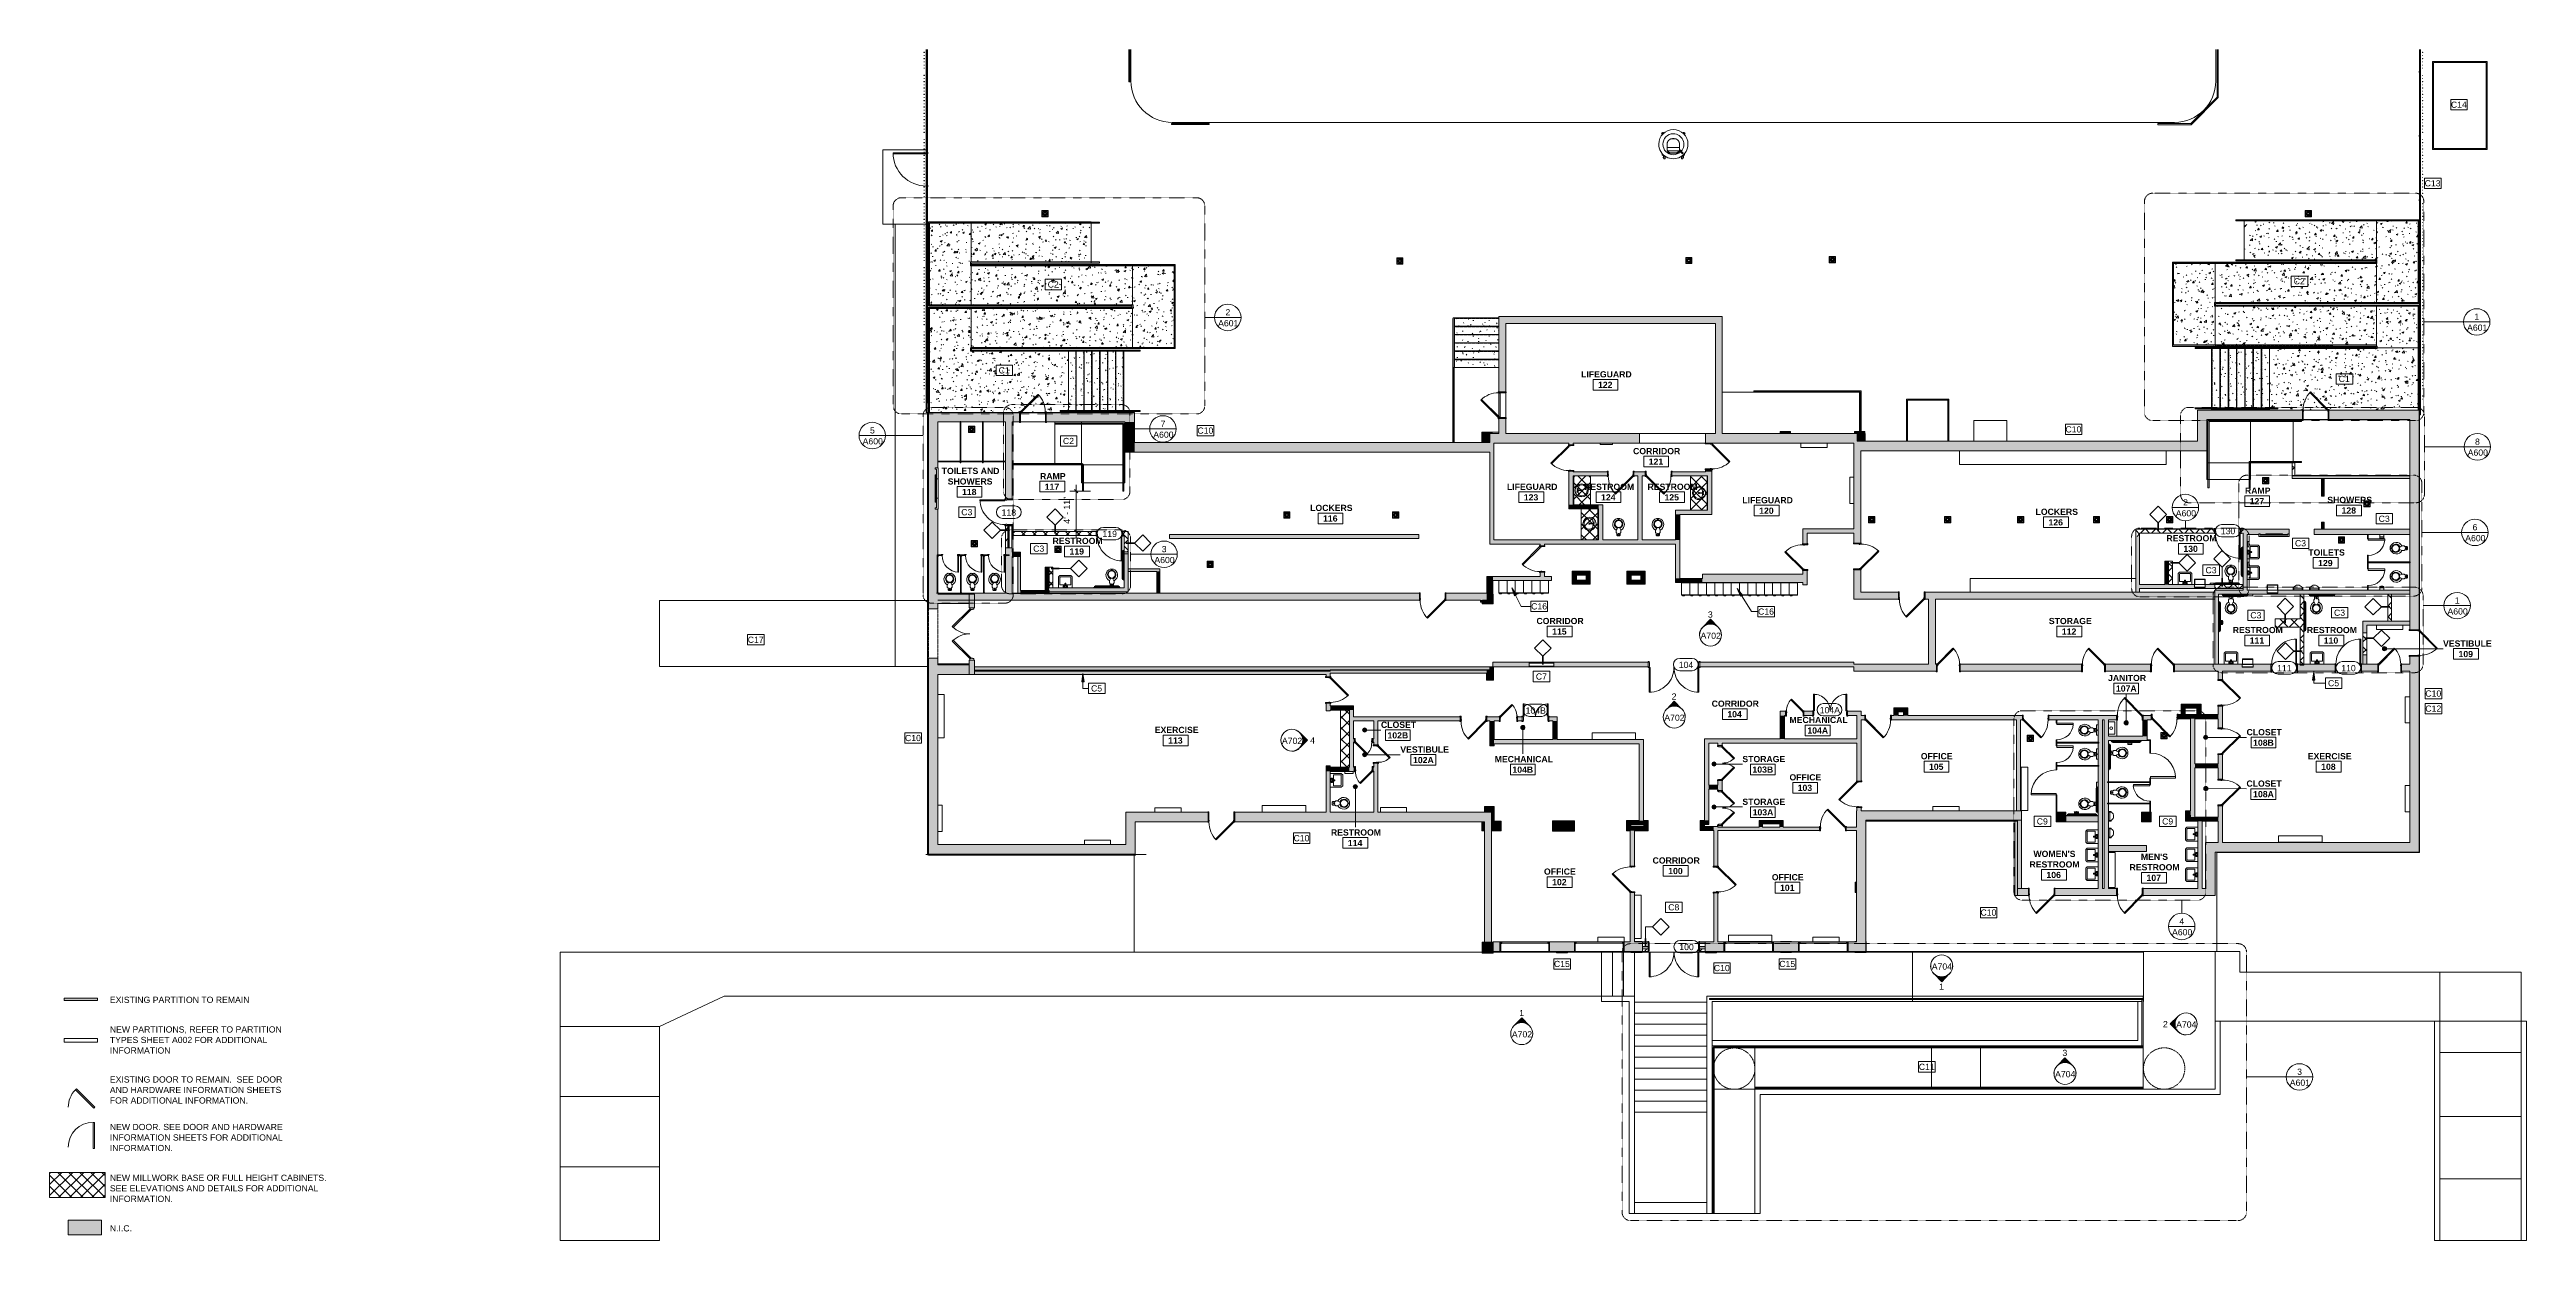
# Model space of a CAD drawing. Header units: inches. Extents: x 899 to 4491, y -721 to 1008.
import ezdxf

# ---------------------------------------------------------------- set-up
doc = ezdxf.new("R2010")
doc.units = ezdxf.units.IN
doc.header["$MEASUREMENT"] = 0
for name, pattern in [('Dash Dot 3_16_', [0.3125, 0.1875, -0.0625, 0, -0.0625]), ('Hidden 1_8_', [0.1875, 0.125, -0.0625]), ('Overhead', [0.15625, 0.09375, -0.0625]), ('Overhead 1_16_', [0.101562, 0.0625, -0.039062])]:
    doc.linetypes.add(name, pattern=pattern)
for name, color, linetype, lineweight in [('A-ANNO-DIMS', 211, 'Continuous', 9), ('A-ANNO-DIMS-96', 211, 'Continuous', 9), ('A-ANNO-KEYN', 231, 'Continuous', 9), ('A-ANNO-SYMB', 150, 'Continuous', 9), ('A-AREA-IDEN', 2, 'Continuous', 9), ('A-DETL', 90, 'Continuous', 9), ('A-DETL-GENF', 92, 'Continuous', 9), ('A-DETL-HDLN', 90, 'Hidden 1_8_', 9), ('A-DETL-MEDM', 33, 'Continuous', 13), ('A-DETL-THIN', 151, 'Continuous', 9), ('A-DOOR', 31, 'Continuous', 13), ('A-DOOR-FRAM', 31, 'Continuous', 20), ('A-DOOR-IDEN', 31, 'Continuous', 9), ('A-FLOR', 192, 'Continuous', 13), ('A-FLOR-HRAL', 11, 'Continuous', 13), ('A-FLOR-HRAL-MBND', 5, 'Overhead 1_16_', 9), ('A-FLOR-LEVL', 51, 'Continuous', 9), ('A-GLAZ', 151, 'Continuous', 13), ('A-WALL', 113, 'Continuous', 13), ('A-WALL-IDEN', 211, 'Continuous', 9), ('A-WALL-PATT', 111, 'Continuous', 13), ('G-ANNO-SYMB', 111, 'Continuous', 9), ('G-ANNO-TEXT', 231, 'Continuous', 9), ('I-FURN', 30, 'Continuous', 9), ('I-WALL', 2, 'Continuous', 13), ('M-EQPM', 50, 'Continuous', 13), ('P-SANR-FIXT', 6, 'Continuous', 13), ('Q-CASE', 31, 'Continuous', 13), ('Q-SPCQ', 91, 'Continuous', 13), ('S-STRS', 31, 'Continuous', 13)]:
    doc.layers.add(name, color=color, linetype=linetype, lineweight=lineweight)
doc.styles.add('Arial', font='arial.ttf', dxfattribs={"height": 9})
doc.styles.add('Swis721 Lt BT', font='swissl.ttf', dxfattribs={"height": 9})
doc.styles.add('Swis721 Lt BT_B', font='', dxfattribs={"height": 9})
doc.styles.get('Swis721 Lt BT_B').set_extended_font_data('Swis721 Lt BT', bold=True)
doc.dimstyles.new('OTJ_-_3_32__Linear__1_2__Tolerance', dxfattribs={"dimscale": 12, "dimtxt": 9.497835, "dimasz": 0.375, "dimexe": 0.75, "dimexo": 0.5, "dimgap": 0.5, "dimtad": 1, "dimdec": 1, "dimrnd": 0.5, "dimzin": 1, "dimdsep": 46, "dimlunit": 4, "dimtxsty": 'Swis721 Lt BT', "dimblk1": 'OBLIQUE', "dimblk2": 'OBLIQUE', "dimsah": 1, "dimcen": 0.09, "dimdle": 0.75, "dimazin": 0, "dimtfac": 1, "dimtdec": 4, "dimtix": 1, "dimtmove": 0, "dimatfit": 3, "dimfxl": 1, "dimtvp": 1, "dimfrac": 2, "dimtolj": 1, "dimtzin": 0, "dimarcsym": 2})
pattern_1 = [(0, (3208.535, 0), (30.72, 7.68), [1.267, -21.773, 1.267, -21.773, -122.88]), (0, (3208.535, 0), (30.72, 7.68), [-46.08, 1.267, -44.813, 1.267, -21.773, -53.76]), (0, (3208.535, 0), (30.72, 7.68), [-115.2, 1.267, -14.093, 1.267, -37.133]), (120, (3220.055, 3.84), (-22.011075, 22.7643), [1.267, -21.773, 1.267, -21.773, -122.88]), (120, (3220.055, 3.84), (-22.011075, 22.7643), [-46.08, 1.267, -44.813, 1.267, -21.773, -53.76]), (120, (3220.055, 3.84), (-22.011075, 22.7643), [-115.2, 1.267, -14.093, 1.267, -37.133]), (240, (3223.895, 19.2), (-8.708925, -30.4443), [1.267, -21.773, 1.267, -21.773, -122.88]), (240, (3223.895, 19.2), (-8.708925, -30.4443), [-46.08, 1.267, -44.813, 1.267, -21.773, -53.76]), (240, (3223.895, 19.2), (-8.708925, -30.4443), [-115.2, 1.267, -14.093, 1.267, -37.133])]
pattern_2 = [(135, (341.465, -94.674), (-8.01223, -8.01223), []), (225, (341.465, -94.674), (8.01223, -8.01223), [])]
pattern_3 = [(315, (-394.285, -100.201), (8.01223, 8.01223), []), (45, (-394.285, -100.201), (-8.01223, 8.01223), [])]
pattern_4 = [(135, (293.636, 63.499), (-8.01223, -8.01223), []), (225, (293.636, 63.499), (8.01223, -8.01223), [])]
pattern_5 = [(50, (3208.535, 0), (27.5427, -2.40992), [2.88, -31.68]), (355, (3208.535, 0), (-5.32784, 28.88427), [2.304, -25.344]), (100.451, (3210.83, -0.2), (22.2153, 26.47393), [2.448, -26.924]), (46.184, (3208.535, 7.68), (40.9819, -6.3564), [4.32, -47.52]), (96.636, (3211.95, 7.15), (35.8907, 37.4062), [3.671, -40.386]), (351.184, (3208.535, 7.68), (35.891, 37.4062), [3.456, -38.016]), (21, (3212.375, 5.76), (22.92104, -15.46073), [2.88, -31.68]), (326, (3212.375, 5.76), (9.34353, 27.84574), [2.304, -25.344]), (71.451, (3214.285, 4.472), (32.26477, 12.3844), [2.448, -26.924]), (37.5, (3208.535, 0), (0.466855, 12.78271), [1.267, -23.77, 1.267, -24.461, -25.44]), (37.5, (3208.535, 0), (0.466855, 12.78271), [-50.765, 1.267, -24.173]), (7.5, (3208.535, 0), (10.10159, 15.14509), [1.267, -13.402, 1.267, -23.194, -9.696]), (7.5, (3208.535, 0), (10.10159, 15.14509), [-39.13, 1.267, -8.429]), (327.5, (3199.972, 0), (20.49916, -0.86578), [1.267, -8.333, 1.267, -28.685, -39.744]), (327.5, (3199.972, 0), (20.49916, -0.86578), [-39.552, 1.267, -38.477]), (317.5, (3196.132, 0), (22.39478, 3.84429), [1.267, -11.213, 1.267, -18.624, -28.224]), (317.5, (3196.132, 0), (22.39478, 3.84429), [-32.371, 1.267, -26.957])]
pattern_6 = [(45, (3208.535, 0), (-8.01223, 8.01223), [])]
pattern_7 = [(45, (3208.535, 0), (-8.01223, 8.01223), []), (135, (3208.535, 0), (-8.01223, -8.01223), [])]

msp = doc.modelspace()

# ---------------------------------------------------------------- texts
at = {"layer": 'A-ANNO-KEYN', "char_height": 9, "attachment_point": 1, "style": 'Arial'}
for s, insert, width in [('C14', (4381.21, 932.08), 28.179), ('C13', (4343.16, 817.97), 28.179), ('C2', (2346.18, 671.14), 19.695), ('C2', (4153.3, 675.8), 19.695), ('C1', (2275.08, 546.47), 19.695), ('C1', (4218.5, 534.1), 19.695), ('C2', (2368.33, 443.97), 19.695), ('C10', (2563.34, 459.08), 28.179), ('C10', (3822.29, 460.85), 28.179), ('C3', (2220.83, 340.65), 19.695), ('C3', (4276.46, 331.12), 19.695), ('C3', (2325.19, 287.73), 19.695), ('C3', (4155.08, 295.53), 19.695), ('C3', (4025.34, 256.46), 19.695), ('C16', (3047.35, 203.95), 28.179), ('C16', (3376.45, 196.39), 28.179), ('C3', (4090.34, 190.99), 19.695), ('C3', (4211.71, 194.75), 19.695), ('C17', (1911.24, 155.49), 28.179), ('C5', (2409.05, 84.89), 19.695), ('C7', (3054.15, 102.14), 19.695), ('C5', (4203, 92.48), 19.695), ('C10', (4344.15, 77.38), 28.179), ('C12', (4344.15, 55.52), 28.179), ('C10', (2139.28, 12.85), 28.179), ('C10', (2702.76, -132.52), 28.179), ('C9', (3780.62, -108.18), 19.695), ('C9', (3962.43, -108.18), 19.695), ('C8', (3246.15, -232.86), 19.695), ('C10', (3699.02, -240.47), 28.179), ('C15', (3080.41, -315.09), 28.179), ('C10', (3312.31, -321.04), 28.179), ('C15', (3407.2, -315.09), 28.179), ('C11', (3609.55, -464.43), 28.179)]:
    msp.add_mtext(s, dxfattribs=dict(at, insert=insert, width=width))
at = {"layer": 'A-ANNO-SYMB', "char_height": 9, "attachment_point": 1, "style": 'Swis721 Lt BT'}
for s, insert, width in [('A601', (2593.38, 614.92), 33.936), ('2', (2604.02, 630.81), 8.181), ('1', (4415.35, 624.34), 8.181), ('A601', (4404.71, 608.45), 33.936), ('7', (2510, 469), 8.181), ('A600', (2077.82, 443.51), 33.936), ('5', (2088.46, 459.4), 8.181), ('A600', (2499.36, 453.11), 33.936), ('8', (4416.24, 443.02), 8.181), ('A600', (4405.6, 427.13), 33.936), ('A600', (3982.21, 339.01), 33.936), ('2', (3992.85, 354.9), 8.181), ('A600', (4402.02, 302.91), 33.936), ('6', (4412.66, 318.8), 8.181), ('A600', (2500.96, 271.21), 33.936), ('3', (2511.6, 287.1), 8.181), ('A600', (4376.27, 196.61), 33.936), ('1', (4386.91, 212.5), 8.181), ('A600', (3976.82, -269.04), 33.936), ('4', (3987.46, -253.15), 8.181), ('A601', (4147.58, -487.39), 33.936), ('3', (4158.22, -471.5), 8.181)]:
    msp.add_mtext(s, dxfattribs=dict(at, insert=insert, width=width))
at = {"layer": 'A-AREA-IDEN', "char_height": 9, "attachment_point": 1, "style": 'Swis721 Lt BT_B'}
for s, insert, width in [('LIFEGUARD', (3119.84, 540.76), 85.446), ('122', (3144.31, 525.45), 25.452), ('TOILETS AND', (2192.49, 400.54), 97.566), ('CORRIDOR', (3195.13, 429.3), 81.204), ('121', (3217.84, 413.99), 25.452), ('SHOWERS', (2201.24, 385.29), 76.356), ('118', (2221.97, 369.96), 25.452), ('RAMP', (2335.15, 392.91), 42.723), ('117', (2342.01, 377.59), 25.452), ('LIFEGUARD', (3012.25, 377.53), 85.446), ('123', (3036.72, 362.21), 25.452), ('RESTROOM', (3124.11, 377.53), 85.749), ('124', (3148.72, 362.21), 25.452), ('RESTROOM', (3216.14, 377.53), 85.749), ('125', (3240.74, 362.21), 25.452), ('RAMP', (4082.55, 371.88), 42.723), ('LOCKERS', (2726.85, 346.86), 71.508), ('116', (2745.58, 331.54), 25.452), ('LIFEGUARD', (3353.6, 358.09), 85.446), ('120', (3378.07, 342.78), 25.452), ('LOCKERS', (3778.9, 341.21), 71.508), ('126', (3797.63, 325.89), 25.452), ('127', (4089.4, 356.56), 25.452), ('SHOWERS', (4201.97, 358.44), 76.356), ('128', (4222.7, 343.12), 25.452), ('RESTROOM', (2353.27, 298.94), 85.749), ('RESTROOM', (3968.66, 302.83), 85.749), ('130', (3993.26, 287.51), 25.452), ('119', (2377.88, 283.62), 25.452), ('TOILETS', (4174.35, 282.19), 60.903), ('129', (4188.69, 266.87), 25.452), ('CORRIDOR', (3055.09, 182.69), 81.204), ('STORAGE', (3798.17, 182.69), 71.811), ('115', (3077.8, 167.37), 25.452), ('112', (3817.03, 167.37), 25.452), ('RESTROOM', (4064.8, 169.61), 85.749), ('111', (4089.4, 154.29), 25.452), ('RESTROOM', (4172.3, 169.61), 85.749), ('110', (4196.9, 154.29), 25.452), ('VESTIBULE', (4369.83, 150.09), 80.598), ('109', (4392.29, 134.77), 25.452), ('JANITOR', (3883.99, 100.01), 63.63), ('107A', (3895.46, 84.69), 35.148), ('CORRIDOR', (3309.13, 62.71), 81.204), ('104', (3331.84, 47.39), 25.452), ('MECHANICAL', (3422, 39.06), 98.778), ('EXERCISE', (2501.48, 24.61), 73.326), ('113', (2520.94, 9.29), 25.452), ('CLOSET', (2829.56, 32.04), 59.388), ('102B', (2839.02, 16.72), 35.754), ('104A', (3447.96, 23.74), 35.148), ('CLOSET', (4084.94, 21.37), 59.388), ('108B', (4094.4, 6.05), 35.754), ('VESTIBULE', (2857.61, -3.81), 80.598), ('102A', (2876.07, -19.12), 35.148), ('MECHANICAL', (2994.5, -17.78), 98.778), ('104B', (3020.21, -33.1), 35.754), ('STORAGE', (3353.71, -17.68), 71.811), ('103B', (3368.32, -33), 35.754), ('OFFICE', (3612.47, -13.52), 54.843), ('105', (3624.32, -28.84), 25.452), ('EXERCISE', (4173.63, -13.52), 73.326), ('108', (4193.09, -28.84), 25.452), ('OFFICE', (3422, -44.19), 54.843), ('103', (3433.84, -59.51), 25.452), ('CLOSET', (4084.72, -53.27), 59.388), ('108A', (4094.43, -68.59), 35.148), ('STORAGE', (3353.71, -79.67), 71.811), ('103A', (3368.56, -94.99), 35.148), ('RESTROOM', (2756.97, -124.2), 85.749), ('114', (2781.58, -139.52), 25.452), ('CORRIDOR', (3223.46, -164.86), 81.204), ('RESTROOM', (3770.06, -170.58), 85.749), ("WOMEN'S", (3775.81, -155.33), 71.811), ('RESTROOM', (3915.15, -174.73), 85.749), ("MEN'S", (3931.65, -159.48), 46.056), ('OFFICE', (3065.96, -180.98), 54.843), ('102', (3077.8, -196.3), 25.452), ('100', (3246.17, -180.18), 25.452), ('OFFICE', (3396.39, -189.2), 54.843), ('101', (3408.24, -204.52), 25.452), ('106', (3794.66, -185.92), 25.452), ('107', (3939.75, -190.07), 25.452)]:
    msp.add_mtext(s, dxfattribs=dict(at, insert=insert, width=width))
at = {"layer": 'A-DOOR-IDEN', "char_height": 9, "attachment_point": 1, "style": 'Swis721 Lt BT'}
for s, insert, width in [('118', (2279.43, 340.17), 24.543), ('119', (2425.66, 309.09), 24.543), ('130', (4047.48, 313.21), 24.543), ('104', (3261.46, 118.97), 24.543), ('111', (4129.24, 114.27), 24.543), ('110', (4222.19, 114.27), 24.543), ('104B', (3039.33, 52.74), 34.542), ('104A', (3465.91, 53.37), 33.936), ('100', (3262.21, -290.52), 24.543)]:
    msp.add_mtext(s, dxfattribs=dict(at, insert=insert, width=width))
at = {"layer": 'G-ANNO-SYMB', "char_height": 9, "attachment_point": 1}
for s, insert, width, style in [('3', (3303.72, 192.16), 8.181, 'Swis721 Lt BT'), ('A702', (3293.08, 161.33), 35.754, 'Arial'), ('2', (3251.13, 73.12), 8.181, 'Swis721 Lt BT'), ('A702', (3240.49, 42.28), 35.754, 'Arial'), ('A702', (2685.93, 8.75), 35.754, 'Arial'), ('4', (2726.8, 9.35), 8.181, 'Swis721 Lt BT'), ('A704', (3628.36, -318.85), 35.754, 'Arial'), ('1', (3639, -348.02), 8.181, 'Swis721 Lt BT'), ('1', (3030.01, -386.33), 8.181, 'Swis721 Lt BT'), ('A702', (3019.37, -417.16), 35.754, 'Arial'), ('2', (3963.65, -402.41), 8.181, 'Swis721 Lt BT'), ('A704', (3982.78, -403.01), 35.754, 'Arial'), ('3', (3817.84, -444.22), 8.181, 'Swis721 Lt BT'), ('A704', (3807.2, -475.06), 35.754, 'Arial')]:
    msp.add_mtext(s, dxfattribs=dict(at, insert=insert, width=width, style=style))
at = {"layer": 'G-ANNO-TEXT', "color": 7, "char_height": 9, "attachment_point": 1, "style": 'Swis721 Lt BT'}
for s, insert, width in [('EXISTING PARTITION TO REMAIN', (986.09, -367.14), 229.674), ('TYPES SHEET A002 FOR ADDITIONAL ', (986.09, -425.39), 265.125), ('NEW PARTITIONS, REFER TO PARTITION ', (986.09, -410.14), 286.335), ('INFORMATION', (986.09, -440.64), 101.808), ('AND HARDWARE INFORMATION SHEETS ', (986.09, -497.97), 289.971), ('EXISTING DOOR TO REMAIN.  SEE DOOR ', (986.09, -482.72), 293.001), ('FOR ADDITIONAL INFORMATION.', (986.09, -513.22), 232.098), ('NEW DOOR. SEE DOOR AND HARDWARE ', (986.09, -551.72), 295.122), ('INFORMATION SHEETS FOR ADDITIONAL ', (986.09, -566.97), 293.001), ('INFORMATION.', (986.09, -582.22), 106.05), ('SEE ELEVATIONS AND DETAILS FOR ADDITIONAL ', (986.09, -640.71), 350.571), ('NEW MILLWORK BASE OR FULL HEIGHT CABINETS. ', (986.09, -625.46), 367.539), ('INFORMATION. ', (986.09, -655.96), 110.292), ('N.I.C.', (986.09, -698.83), 37.875)]:
    msp.add_mtext(s, dxfattribs=dict(at, insert=insert, width=width))

# ---------------------------------------------------------------- blocks, each defined once
blk = doc.blocks.new('Family - ___-1369240-CONSTRUCTION PLAN SYMBOLS')
at = {"layer": 'A-WALL'}
for p, q in [((968, -428), (920, -428)), ((920, -428), (920, -433)), ((968, -433), (968, -428)), ((920, -433), (968, -433))]:
    blk.add_line(p, q, dxfattribs=at)
blk = doc.blocks.new('Basic Wall _ Exterior - Brick and CMU on MTL_ Stud - ___-6877939-FIRST FLOOR CONSTRUCTION')
at = {"layer": 'A-WALL-PATT', "lineweight": 9}
h = blk.add_hatch(dxfattribs=at)
h.set_pattern_fill('FP_2', color=256, style=0, pattern_type=2)
h.set_pattern_definition([(0, (0, -119.831), (30.72, 4.745), [1.267, -21.773, 1.267, -21.773, -122.88]), (0, (0, -119.831), (30.72, 4.745), [-46.08, 1.267, -44.813, 1.267, -21.773, -53.76]), (0, (0, -119.831), (30.72, 4.745), [-115.2, 1.267, -14.093, 1.267, -37.133]), (133.061, (11.52, -117.458), (-22.010713, 14.06408), [0.928, -15.944, 0.928, -15.944, -89.986]), (133.061, (11.52, -117.458), (-22.010713, 14.06408), [-33.745, 0.928, -32.817, 0.928, -15.944, -39.369]), (133.061, (11.52, -117.458), (-22.010713, 14.06408), [-84.362, 0.928, -10.32, 0.928, -27.193]), (226.939, (15.36, -107.969), (-8.709455, -18.80903), [0.928, -15.944, 0.928, -15.944, -89.986]), (226.939, (15.36, -107.969), (-8.709455, -18.80903), [-33.745, 0.928, -32.817, 0.928, -15.944, -39.369]), (226.939, (15.36, -107.969), (-8.709455, -18.80903), [-84.362, 0.928, -10.32, 0.928, -27.193])])
h.paths.add_polyline_path([(-1035.3, -161.6), (-735.2, -161.6), (-735.2, -160.2), (-1035.3, -160.2), (-1035.3, -161.4)], flags=0)
at = {"layer": 'A-WALL', "lineweight": 9}
for p, q in [((-1035.3, -161.6), (-1035.3, -160.2)), ((-1035.3, -161.6), (-735.2, -161.6)), ((-735.2, -160.2), (-735.2, -161.6))]:
    blk.add_line(p, q, dxfattribs=at)
blk = doc.blocks.new('Basic Wall _ Exterior - Brick and CMU on MTL_ Stud - ___-6877951-FIRST FLOOR CONSTRUCTION')
at = {"layer": 'A-WALL-PATT', "lineweight": 9}
h = blk.add_hatch(dxfattribs=at)
h.set_pattern_fill('FP_3', color=256, style=0, pattern_type=2)
h.set_pattern_definition([(0, (0, 91.602), (30.72, 4.745), [1.267, -21.773, 1.267, -21.773, -122.88]), (0, (0, 91.602), (30.72, 4.745), [-46.08, 1.267, -44.813, 1.267, -21.773, -53.76]), (0, (0, 91.602), (30.72, 4.745), [-115.2, 1.267, -14.093, 1.267, -37.133]), (133.061, (11.52, 93.974), (-22.010713, 14.06408), [0.928, -15.944, 0.928, -15.944, -89.986]), (133.061, (11.52, 93.974), (-22.010713, 14.06408), [-33.745, 0.928, -32.817, 0.928, -15.944, -39.369]), (133.061, (11.52, 93.974), (-22.010713, 14.06408), [-84.362, 0.928, -10.32, 0.928, -27.193]), (226.939, (15.36, 103.464), (-8.709455, -18.80903), [0.928, -15.944, 0.928, -15.944, -89.986]), (226.939, (15.36, 103.464), (-8.709455, -18.80903), [-33.745, 0.928, -32.817, 0.928, -15.944, -39.369]), (226.939, (15.36, 103.464), (-8.709455, -18.80903), [-84.362, 0.928, -10.32, 0.928, -27.193])])
h.paths.add_polyline_path([(-976.2, 114.6), (-976.2, 115.9), (-1021.4, 115.9), (-1021.4, 114.6), (-1000.7, 114.6)], flags=0)
at = {"layer": 'A-WALL', "lineweight": 9}
blk.add_line((-976.2, 115.9), (-1021.4, 115.9), dxfattribs=at)
blk = doc.blocks.new('Basic Wall _ Exterior - Brick and CMU on MTL_ Stud - ___-6877969-FIRST FLOOR CONSTRUCTION')
at = {"layer": 'A-WALL-PATT', "lineweight": 9}
h = blk.add_hatch(dxfattribs=at)
h.set_pattern_fill('FP_4', color=256, style=0, pattern_type=2)
h.set_pattern_definition([(0, (0, -89.438), (30.72, 4.745), [1.267, -21.773, 1.267, -21.773, -122.88]), (0, (0, -89.438), (30.72, 4.745), [-46.08, 1.267, -44.813, 1.267, -21.773, -53.76]), (0, (0, -89.438), (30.72, 4.745), [-115.2, 1.267, -14.093, 1.267, -37.133]), (133.061, (11.52, -87.066), (-22.01071, 14.06408), [0.928, -15.944, 0.928, -15.944, -89.986]), (133.061, (11.52, -87.066), (-22.01071, 14.06408), [-33.745, 0.928, -32.817, 0.928, -15.944, -39.369]), (133.061, (11.52, -87.066), (-22.01071, 14.06408), [-84.362, 0.928, -10.32, 0.928, -27.193]), (226.939, (15.36, -77.576), (-8.709455, -18.80903), [0.928, -15.944, 0.928, -15.944, -89.986]), (226.939, (15.36, -77.576), (-8.709455, -18.80903), [-33.745, 0.928, -32.817, 0.928, -15.944, -39.369]), (226.939, (15.36, -77.576), (-8.709455, -18.80903), [-84.362, 0.928, -10.32, 0.928, -27.193])])
h.paths.add_polyline_path([(404.1, -112.4), (540.3, -112.4), (540.3, -112.3), (544.3, -112.3), (544.3, -111.1), (324.3, -111.1), (324.3, -112.4), (325.1, -112.4)], flags=0)
at = {"layer": 'A-WALL', "lineweight": 9}
blk.add_line((324.3, -112.4), (540.3, -112.4), dxfattribs=at)
blk = doc.blocks.new('Door - Single - Solid Door 36_ x 84_-7220765-FIRST FLOOR CONSTRUCTION')
at = {"layer": 'A-DOOR'}
h = blk.add_hatch(color=250, dxfattribs=at)
h.paths.add_polyline_path([(22.1, 7.6), (22.1, -4.8), (21.6, -4.8), (21.6, -6.3), (22.1, -6.3), (22.1, -7.8), (23.6, -7.8), (23.6, -7), (23.2, -7), (23.2, 6.8), (23.6, 6.8), (23.6, 7.6), (23.2, 7.6)], flags=0)
h.paths.add_polyline_path([(-15.6, 7.6), (-15.6, 6.8), (-15.3, 6.8), (-15.3, -7), (-15.6, -7), (-15.6, -7.8), (-14.1, -7.8), (-14.1, -6.3), (-13.6, -6.3), (-13.6, -4.8), (-14.1, -4.8), (-14.1, 7.6), (-15.3, 7.6)], flags=0)
at = {"layer": 'A-DOOR', "color": 8, "lineweight": 20}
for p, q in [((-15.6, 7.6), (-14.1, 7.6)), ((-15.6, 6.8), (-15.6, 7.6)), ((-15.3, 6.8), (-15.6, 6.8)), ((-15.3, -7), (-15.3, 6.8)), ((-14.1, 7.6), (-14.1, -4.8)), ((22.1, 7.6), (23.6, 7.6)), ((22.1, -4.8), (22.1, 7.6)), ((23.2, 6.8), (23.2, -7)), ((23.6, 6.8), (23.2, 6.8)), ((23.6, 7.6), (23.6, 6.8)), ((-15.6, -7), (-15.3, -7)), ((-15.6, -7.8), (-15.6, -7)), ((-14.1, -7.8), (-15.6, -7.8)), ((-14.1, -4.8), (-13.6, -4.8)), ((-14.1, -6.3), (-14.1, -7.8)), ((-13.6, -6.3), (-14.1, -6.3)), ((-13, -6.8), (-14, -7.8)), ((-14, -7.8), (11.4, -33.2)), ((-13.6, -4.8), (-13.6, -6.3)), ((12.4, -32.3), (-13, -6.8)), ((11.4, -33.2), (12.4, -32.3)), ((21.6, -4.8), (22.1, -4.8)), ((21.6, -6.3), (21.6, -4.8)), ((22.1, -6.3), (21.6, -6.3)), ((22.1, -7.8), (22.1, -6.3)), ((23.6, -7.8), (22.1, -7.8)), ((23.2, -7), (23.6, -7)), ((23.6, -7), (23.6, -7.8))]:
    blk.add_line(p, q, dxfattribs=at)
at = {"layer": 'A-DOOR', "lineweight": 9}
blk.add_arc((-14, -7.8), 36, 315, 0.5, dxfattribs=at)
blk = doc.blocks.new('Door-Exterior-Double-Two_Lite - 72_ x 80_-7116274-FIRST FLOOR CONSTRUCTION')
at = {"layer": 'A-DOOR', "color": 8, "lineweight": 20}
for p, q in [((-36, 3.1), (-10.5, 28.5)), ((-34.8, 1.8), (-36, 3.1)), ((-9.3, 27.3), (-34.8, 1.8)), ((-10.5, 28.5), (-9.3, 27.3)), ((10.5, 28.5), (9.3, 27.3)), ((9.3, 27.3), (34.8, 1.8)), ((36, 3.1), (10.5, 28.5)), ((34.8, 1.8), (36, 3.1))]:
    blk.add_line(p, q, dxfattribs=at)
at = {"layer": 'A-DOOR', "lineweight": 9}
for centre, start, end in [((-36, 3.1), 0, 45), ((36, 3.1), 135, 180)]:
    blk.add_arc(centre, 36, start, end, dxfattribs=at)
at = {"layer": 'A-DOOR-FRAM', "color": 8}
for p, q in [((-36, 3.1), (-38, 3.1)), ((-38, 3.1), (-38, -2.7)), ((-36, 1.1), (-36, 3.1)), ((-35.4, 1.1), (-36, 1.1)), ((-35.4, -0.7), (-35.4, 1.1)), ((36, 1.1), (35.4, 1.1)), ((35.4, 1.1), (35.4, -0.7)), ((36, 3.1), (36, 1.1)), ((38, 3.1), (36, 3.1)), ((38, -2.7), (38, 3.1)), ((-38, -2.7), (-36, -2.7)), ((-36, -2.7), (-36, -0.7)), ((-36, -0.7), (-35.4, -0.7)), ((35.4, -0.7), (36, -0.7)), ((36, -0.7), (36, -2.7)), ((36, -2.7), (38, -2.7))]:
    blk.add_line(p, q, dxfattribs=at)
blk = doc.blocks.new('Door - Single - Solid Door 24_ x 80_-7207683-FIRST FLOOR CONSTRUCTION')
at = {"layer": 'A-DOOR'}
h = blk.add_hatch(color=250, dxfattribs=at)
h.paths.add_polyline_path([(-8.1, 3.9), (-9.6, 3.9), (-9.6, 3.2), (-9.3, 3.2), (-9.3, -3), (-9.6, -3), (-9.6, -3.7), (-8.1, -3.7), (-8.1, 0.9), (-7.6, 0.9), (-7.6, 2.4), (-8.1, 2.4), (-8.1, 3.2)], flags=0)
h.paths.add_polyline_path([(16.1, 3.9), (16.1, 2.4), (15.6, 2.4), (15.6, 0.9), (16.1, 0.9), (16.1, -3.7), (17.6, -3.7), (17.6, -3), (17.2, -3), (17.2, 3.2), (17.6, 3.2), (17.6, 3.9), (17.2, 3.9)], flags=0)
at = {"layer": 'A-DOOR', "color": 8, "lineweight": 20}
for p, q in [((-9.6, 3.9), (-9.6, 3.2)), ((-8.1, 3.9), (-9.6, 3.9)), ((-8.1, 2.4), (-8.1, 3.9)), ((-7.6, 2.4), (-8.1, 2.4)), ((-8.1, -3.7), (-8.1, 0.9)), ((-8.1, 0.9), (-7.6, 0.9)), ((-8, 3.9), (9, 20.9)), ((-7, 2.9), (-8, 3.9)), ((-7.6, 0.9), (-7.6, 2.4)), ((9.9, 19.9), (-7, 2.9)), ((9, 20.9), (9.9, 19.9)), ((16.1, 2.4), (15.6, 2.4)), ((15.6, 2.4), (15.6, 0.9)), ((15.6, 0.9), (16.1, 0.9)), ((17.6, 3.9), (16.1, 3.9)), ((16.1, 3.9), (16.1, 2.4)), ((16.1, 0.9), (16.1, -3.7)), ((17.6, 3.2), (17.6, 3.9)), ((-9.6, -3), (-9.6, -3.7)), ((-9.6, -3.7), (-8.1, -3.7)), ((16.1, -3.7), (17.6, -3.7)), ((17.6, -3.7), (17.6, -3))]:
    blk.add_line(p, q, dxfattribs=at)
at = {"layer": 'A-DOOR', "lineweight": 9}
blk.add_arc((-8, 3.9), 24, 359.5, 45, dxfattribs=at)
blk = doc.blocks.new('Door - Single - Solid Door 28_ x 84_-7220000-FIRST FLOOR CONSTRUCTION')
at = {"layer": 'A-DOOR'}
h = blk.add_hatch(color=250, dxfattribs=at)
h.paths.add_polyline_path([(17.6, 3.2), (17.6, 3.9), (16.1, 3.9), (16.1, 2.4), (15.6, 2.4), (15.6, 0.9), (16.1, 0.9), (16.1, -3.7), (17.6, -3.7), (17.6, -3), (17.2, -3), (17.2, 3.2)], flags=0)
h.paths.add_polyline_path([(-7.6, 2.4), (-8.1, 2.4), (-8.1, 3.9), (-9.6, 3.9), (-9.6, 3.2), (-9.3, 3.2), (-9.3, -3), (-9.6, -3), (-9.6, -3.7), (-8.1, -3.7), (-8.1, 0.9), (-7.6, 0.9)], flags=0)
at = {"layer": 'A-DOOR', "color": 8, "lineweight": 20}
for p, q in [((-9.6, 3.9), (-9.6, 3.2)), ((-8.1, 3.9), (-9.6, 3.9)), ((-8.1, 2.4), (-8.1, 3.9)), ((-7.6, 2.4), (-8.1, 2.4)), ((-8.1, -3.7), (-8.1, 0.9)), ((-8.1, 0.9), (-7.6, 0.9)), ((-8, 3.9), (9, 20.9)), ((-7, 2.9), (-8, 3.9)), ((-7.6, 0.9), (-7.6, 2.4)), ((9.9, 19.9), (-7, 2.9)), ((9, 20.9), (9.9, 19.9)), ((16.1, 2.4), (15.6, 2.4)), ((15.6, 2.4), (15.6, 0.9)), ((15.6, 0.9), (16.1, 0.9)), ((17.6, 3.9), (16.1, 3.9)), ((16.1, 3.9), (16.1, 2.4)), ((16.1, 0.9), (16.1, -3.7)), ((17.6, 3.2), (17.6, 3.9)), ((-9.6, -3), (-9.6, -3.7)), ((-9.6, -3.7), (-8.1, -3.7)), ((16.1, -3.7), (17.6, -3.7)), ((17.6, -3.7), (17.6, -3))]:
    blk.add_line(p, q, dxfattribs=at)
at = {"layer": 'A-DOOR', "lineweight": 9}
blk.add_arc((-8, 3.9), 24, 359.5, 45, dxfattribs=at)
blk = doc.blocks.new('Door - Single - Solid Door 36_ x 84_-7207561-FIRST FLOOR CONSTRUCTION')
at = {"layer": 'A-DOOR'}
h = blk.add_hatch(color=250, dxfattribs=at)
h.paths.add_polyline_path([(-15.3, 7.8), (-15.6, 7.8), (-15.6, 7), (-15.3, 7), (-15.3, -6.8), (-15.6, -6.8), (-15.6, -7.6), (-14.1, -7.6), (-14.1, 4.8), (-13.6, 4.8), (-13.6, 6.3), (-14.1, 6.3), (-14.1, 7.8)], flags=0)
h.paths.add_polyline_path([(22.1, 7.8), (22.1, 6.3), (21.6, 6.3), (21.6, 4.8), (22.1, 4.8), (22.1, -7.6), (23.6, -7.6), (23.6, -6.8), (23.2, -6.8), (23.2, 7), (23.6, 7), (23.6, 7.8), (23.2, 7.8)], flags=0)
at = {"layer": 'A-DOOR', "color": 8, "lineweight": 20}
for p, q in [((-15.6, 7.8), (-15.6, 7)), ((-14.1, 7.8), (-15.6, 7.8)), ((-14.1, 6.3), (-14.1, 7.8)), ((-13.6, 6.3), (-14.1, 6.3)), ((-14.1, -7.6), (-14.1, 4.8)), ((-14.1, 4.8), (-13.6, 4.8)), ((-14, 7.8), (11.4, 33.2)), ((-13, 6.8), (-14, 7.8)), ((-13.6, 4.8), (-13.6, 6.3)), ((12.4, 32.3), (-13, 6.8)), ((11.4, 33.2), (12.4, 32.3)), ((22.1, 6.3), (21.6, 6.3)), ((21.6, 6.3), (21.6, 4.8)), ((21.6, 4.8), (22.1, 4.8)), ((23.6, 7.8), (22.1, 7.8)), ((22.1, 7.8), (22.1, 6.3)), ((22.1, 4.8), (22.1, -7.6)), ((23.6, 7), (23.6, 7.8)), ((-15.6, -6.8), (-15.6, -7.6)), ((-15.6, -7.6), (-14.1, -7.6)), ((22.1, -7.6), (23.6, -7.6)), ((23.6, -7.6), (23.6, -6.8))]:
    blk.add_line(p, q, dxfattribs=at)
at = {"layer": 'A-DOOR', "lineweight": 9}
blk.add_arc((-14, 7.8), 36, 359.5, 45, dxfattribs=at)
blk = doc.blocks.new('Door - Single - Solid Door 36_ x 84_-7220078-FIRST FLOOR CONSTRUCTION')
at = {"layer": 'A-DOOR'}
h = blk.add_hatch(color=250, dxfattribs=at)
h.paths.add_polyline_path([(-15.6, -3), (-15.6, -3.7), (-14.1, -3.7), (-14.1, 0.9), (-13.6, 0.9), (-13.6, 2.4), (-14.1, 2.4), (-14.1, 3.9), (-15.6, 3.9), (-15.6, 3.2), (-15.3, 3.2), (-15.3, -3)], flags=0)
h.paths.add_polyline_path([(21.6, 0.9), (22.1, 0.9), (22.1, -3.7), (23.6, -3.7), (23.6, -3), (23.2, -3), (23.2, 3.2), (23.6, 3.2), (23.6, 3.9), (22.1, 3.9), (22.1, 2.4), (21.6, 2.4), (21.6, 2.1)], flags=0)
at = {"layer": 'A-DOOR', "color": 8, "lineweight": 20}
for p, q in [((-15.6, 3.9), (-15.6, 3.2)), ((-14.1, 3.9), (-15.6, 3.9)), ((-14.1, 2.4), (-14.1, 3.9)), ((-13.6, 2.4), (-14.1, 2.4)), ((-14.1, -3.7), (-14.1, 0.9)), ((-14.1, 0.9), (-13.6, 0.9)), ((-14, 3.9), (11.4, 29.4)), ((-13, 2.9), (-14, 3.9)), ((-13.6, 0.9), (-13.6, 2.4)), ((12.4, 28.4), (-13, 2.9)), ((11.4, 29.4), (12.4, 28.4)), ((22.1, 2.4), (21.6, 2.4)), ((21.6, 2.4), (21.6, 0.9)), ((21.6, 0.9), (22.1, 0.9)), ((23.6, 3.9), (22.1, 3.9)), ((22.1, 3.9), (22.1, 2.4)), ((22.1, 0.9), (22.1, -3.7)), ((23.6, 3.2), (23.6, 3.9)), ((-15.6, -3), (-15.6, -3.7)), ((-15.6, -3.7), (-14.1, -3.7)), ((22.1, -3.7), (23.6, -3.7)), ((23.6, -3.7), (23.6, -3))]:
    blk.add_line(p, q, dxfattribs=at)
at = {"layer": 'A-DOOR', "lineweight": 9}
blk.add_arc((-14, 3.9), 36, 359.5, 45, dxfattribs=at)
blk = doc.blocks.new('Door - Single - Solid Door 36_ x 84_-7220995-FIRST FLOOR CONSTRUCTION')
at = {"layer": 'A-DOOR'}
h = blk.add_hatch(color=250, dxfattribs=at)
h.paths.add_polyline_path([(-15.6, 5.8), (-15.6, 5), (-15.3, 5), (-15.3, -4.8), (-15.6, -4.8), (-15.6, -5.6), (-14.1, -5.6), (-14.1, 2.8), (-13.6, 2.8), (-13.6, 4.3), (-14.1, 4.3), (-14.1, 5.8), (-15.3, 5.8)], flags=0)
h.paths.add_polyline_path([(23.2, 5.8), (22.1, 5.8), (22.1, 4.3), (21.6, 4.3), (21.6, 2.8), (22.1, 2.8), (22.1, -5.6), (23.6, -5.6), (23.6, -4.8), (23.2, -4.8), (23.2, 5), (23.6, 5), (23.6, 5.8)], flags=0)
at = {"layer": 'A-DOOR', "color": 8, "lineweight": 20}
for p, q in [((-15.6, 5.8), (-15.6, 5)), ((-14.1, 5.8), (-15.6, 5.8)), ((-14.1, 4.3), (-14.1, 5.8)), ((-13.6, 4.3), (-14.1, 4.3)), ((-14.1, -5.6), (-14.1, 2.8)), ((-14.1, 2.8), (-13.6, 2.8)), ((-14, 5.8), (11.4, 31.2)), ((-13, 4.8), (-14, 5.8)), ((-13.6, 2.8), (-13.6, 4.3)), ((12.4, 30.3), (-13, 4.8)), ((11.4, 31.2), (12.4, 30.3)), ((22.1, 4.3), (21.6, 4.3)), ((21.6, 4.3), (21.6, 2.8)), ((21.6, 2.8), (22.1, 2.8)), ((23.6, 5.8), (22.1, 5.8)), ((22.1, 5.8), (22.1, 4.3)), ((22.1, 2.8), (22.1, -5.6)), ((23.6, 5), (23.6, 5.8)), ((-15.6, -4.8), (-15.6, -5.6)), ((-15.6, -5.6), (-14.1, -5.6)), ((22.1, -5.6), (23.6, -5.6)), ((23.6, -5.6), (23.6, -4.8))]:
    blk.add_line(p, q, dxfattribs=at)
at = {"layer": 'A-DOOR', "lineweight": 9}
blk.add_arc((-14, 5.8), 36, 359.5, 45, dxfattribs=at)
blk = doc.blocks.new('Door - Single - Solid Door 36_ x 84_-7219896-FIRST FLOOR CONSTRUCTION')
at = {"layer": 'A-DOOR'}
h = blk.add_hatch(color=250, dxfattribs=at)
h.paths.add_polyline_path([(-14.1, 5.8), (-15.6, 5.8), (-15.6, 5), (-15.3, 5), (-15.3, -4.8), (-15.6, -4.8), (-15.6, -5.6), (-14.1, -5.6), (-14.1, 2.8), (-13.6, 2.8), (-13.6, 4.3), (-14.1, 4.3), (-14.1, 5)], flags=0)
h.paths.add_polyline_path([(22.1, 5.8), (22.1, 4.3), (21.6, 4.3), (21.6, 2.8), (22.1, 2.8), (22.1, -5.6), (23.6, -5.6), (23.6, -4.8), (23.2, -4.8), (23.2, 5), (23.6, 5), (23.6, 5.8), (23.2, 5.8)], flags=0)
at = {"layer": 'A-DOOR', "color": 8, "lineweight": 20}
for p, q in [((-15.6, 5.8), (-15.6, 5)), ((-14.1, 5.8), (-15.6, 5.8)), ((-14.1, 4.3), (-14.1, 5.8)), ((-13.6, 4.3), (-14.1, 4.3)), ((-14.1, -5.6), (-14.1, 2.8)), ((-14.1, 2.8), (-13.6, 2.8)), ((-14, 5.8), (11.4, 31.2)), ((-13, 4.8), (-14, 5.8)), ((-13.6, 2.8), (-13.6, 4.3)), ((12.4, 30.3), (-13, 4.8)), ((11.4, 31.2), (12.4, 30.3)), ((22.1, 4.3), (21.6, 4.3)), ((21.6, 4.3), (21.6, 2.8)), ((21.6, 2.8), (22.1, 2.8)), ((23.6, 5.8), (22.1, 5.8)), ((22.1, 5.8), (22.1, 4.3)), ((22.1, 2.8), (22.1, -5.6)), ((23.6, 5), (23.6, 5.8)), ((-15.6, -4.8), (-15.6, -5.6)), ((-15.6, -5.6), (-14.1, -5.6)), ((22.1, -5.6), (23.6, -5.6)), ((23.6, -5.6), (23.6, -4.8))]:
    blk.add_line(p, q, dxfattribs=at)
at = {"layer": 'A-DOOR', "lineweight": 9}
blk.add_arc((-14, 5.8), 36, 359.5, 45, dxfattribs=at)
blk = doc.blocks.new('Door - Single - Solid Door 36_ x 84_-7220333-FIRST FLOOR CONSTRUCTION')
at = {"layer": 'A-DOOR'}
h = blk.add_hatch(color=250, dxfattribs=at)
h.paths.add_polyline_path([(-15.6, 3.1), (-15.6, 2.3), (-15.3, 2.3), (-15.3, -2.5), (-15.6, -2.5), (-15.6, -3.3), (-14.1, -3.3), (-14.1, -1.8), (-13.6, -1.8), (-13.6, -0.3), (-14.1, -0.3), (-14.1, 3.1), (-15.6, 3.1)], flags=0)
h.paths.add_polyline_path([(22.1, 3.1), (22.1, -0.3), (21.6, -0.3), (21.6, -1.8), (22.1, -1.8), (22.1, -3.3), (23.6, -3.3), (23.6, -2.5), (23.2, -2.5), (23.2, 2.3), (23.6, 2.3), (23.6, 3.1), (23.2, 3.1)], flags=0)
at = {"layer": 'A-DOOR', "color": 8, "lineweight": 20}
for p, q in [((-15.6, 3.1), (-14.1, 3.1)), ((-15.6, 2.3), (-15.6, 3.1)), ((-14.1, 3.1), (-14.1, -0.3)), ((22.1, 3.1), (23.6, 3.1)), ((22.1, -0.3), (22.1, 3.1)), ((23.6, 3.1), (23.6, 2.3)), ((-15.6, -3.3), (-15.6, -2.5)), ((-14.1, -3.3), (-15.6, -3.3)), ((-14.1, -0.3), (-13.6, -0.3)), ((-14.1, -1.8), (-14.1, -3.3)), ((-13.6, -1.8), (-14.1, -1.8)), ((-13, -2.3), (-14, -3.3)), ((-14, -3.3), (11.4, -28.7)), ((-13.6, -0.3), (-13.6, -1.8)), ((12.4, -27.8), (-13, -2.3)), ((11.4, -28.7), (12.4, -27.8)), ((21.6, -0.3), (22.1, -0.3)), ((21.6, -1.8), (21.6, -0.3)), ((22.1, -1.8), (21.6, -1.8)), ((22.1, -3.3), (22.1, -1.8)), ((23.6, -3.3), (22.1, -3.3)), ((23.6, -2.5), (23.6, -3.3))]:
    blk.add_line(p, q, dxfattribs=at)
at = {"layer": 'A-DOOR', "lineweight": 9}
blk.add_arc((-14, -3.3), 36, 315, 0.5, dxfattribs=at)
blk = doc.blocks.new('Door - Single - Solid Door 36_ x 84_-7220308-FIRST FLOOR CONSTRUCTION')
at = {"layer": 'A-DOOR'}
h = blk.add_hatch(color=250, dxfattribs=at)
h.paths.add_polyline_path([(23.6, -3.4), (23.6, -3.2), (23.2, -3.2), (23.2, 3), (23.6, 3), (23.6, 3.7), (22.1, 3.7), (22.1, -0.9), (21.6, -0.9), (21.6, -2.4), (22.1, -2.4), (22.1, -3.9), (23.6, -3.9)], flags=0)
h.paths.add_polyline_path([(-13.6, -2.4), (-13.6, -0.9), (-14.1, -0.9), (-14.1, 3.7), (-15.6, 3.7), (-15.6, 3), (-15.3, 3), (-15.3, -3.2), (-15.6, -3.2), (-15.6, -3.9), (-14.1, -3.9), (-14.1, -2.4)], flags=0)
at = {"layer": 'A-DOOR', "color": 8, "lineweight": 20}
for p, q in [((-15.6, 3.7), (-14.1, 3.7)), ((-15.6, 3), (-15.6, 3.7)), ((-14.1, 3.7), (-14.1, -0.9)), ((22.1, 3.7), (23.6, 3.7)), ((22.1, -0.9), (22.1, 3.7)), ((23.6, 3.7), (23.6, 3)), ((-15.6, -3.9), (-15.6, -3.2)), ((-14.1, -3.9), (-15.6, -3.9)), ((-14.1, -0.9), (-13.6, -0.9)), ((-14.1, -2.4), (-14.1, -3.9)), ((-13.6, -2.4), (-14.1, -2.4)), ((-13, -2.9), (-14, -3.9)), ((-14, -3.9), (11.4, -29.4)), ((-13.6, -0.9), (-13.6, -2.4)), ((12.4, -28.4), (-13, -2.9)), ((11.4, -29.4), (12.4, -28.4)), ((21.6, -0.9), (22.1, -0.9)), ((21.6, -2.4), (21.6, -0.9)), ((22.1, -2.4), (21.6, -2.4)), ((22.1, -3.9), (22.1, -2.4)), ((23.6, -3.9), (22.1, -3.9)), ((23.6, -3.2), (23.6, -3.9))]:
    blk.add_line(p, q, dxfattribs=at)
at = {"layer": 'A-DOOR', "lineweight": 9}
blk.add_arc((-14, -3.9), 36, 315, 0.5, dxfattribs=at)
blk = doc.blocks.new('Door - Single - Solid Door 36_ x 84_-V1-FIRST FLOOR CONSTRUCTION')
at = {"layer": 'A-DOOR'}
h = blk.add_hatch(color=250, dxfattribs=at)
h.paths.add_polyline_path([(-15.3, -3.9), (-14.1, -3.9), (-14.1, -2.4), (-13.6, -2.4), (-13.6, -0.9), (-14.1, -0.9), (-14.1, 3.7), (-15.6, 3.7), (-15.6, 3), (-15.3, 3), (-15.3, -3.2)], flags=0)
h.paths.add_polyline_path([(23.6, -3.9), (23.6, -3.2), (23.2, -3.2), (23.2, 3), (23.6, 3), (23.6, 3.7), (22.1, 3.7), (22.1, -0.9), (21.6, -0.9), (21.6, -2.4), (22.1, -2.4), (22.1, -3.9), (23.2, -3.9)], flags=0)
at = {"layer": 'A-DOOR', "color": 8, "lineweight": 20}
for p, q in [((-15.6, 3.7), (-14.1, 3.7)), ((-15.6, 3), (-15.6, 3.7)), ((-15.3, 3), (-15.6, 3)), ((-15.3, 1.5), (-15.3, 3)), ((-14.1, 3.7), (-14.1, -0.9)), ((22.1, 3.7), (23.6, 3.7)), ((22.1, -0.9), (22.1, 3.7)), ((23.6, 3.7), (23.6, 3)), ((-14.1, -3.9), (-15.3, -3.9)), ((-14.1, -0.9), (-13.6, -0.9)), ((-14.1, -2.4), (-14.1, -3.9)), ((-13.6, -2.4), (-14.1, -2.4)), ((-13, -2.9), (-14, -3.9)), ((-14, -3.9), (11.4, -29.4)), ((-13.6, -0.9), (-13.6, -2.4)), ((12.4, -28.4), (-13, -2.9)), ((11.4, -29.4), (12.4, -28.4)), ((21.6, -0.9), (22.1, -0.9)), ((21.6, -2.4), (21.6, -0.9)), ((22.1, -2.4), (21.6, -2.4)), ((22.1, -3.9), (22.1, -2.4)), ((23.6, -3.9), (22.1, -3.9)), ((23.6, -3.2), (23.6, -3.9))]:
    blk.add_line(p, q, dxfattribs=at)
at = {"layer": 'A-DOOR', "lineweight": 9}
blk.add_arc((-14, -3.9), 36, 315, 0.5, dxfattribs=at)
blk = doc.blocks.new('Door - Single - Solid Door 36_ x 84_-7207624-FIRST FLOOR CONSTRUCTION')
at = {"layer": 'A-DOOR'}
h = blk.add_hatch(color=250, dxfattribs=at)
h.paths.add_polyline_path([(23.6, 3.2), (23.6, 3.9), (22.1, 3.9), (22.1, 2.4), (21.6, 2.4), (21.6, 0.9), (22.1, 0.9), (22.1, -3.7), (23.6, -3.7), (23.6, -3), (23.2, -3), (23.2, 3.2)], flags=0)
h.paths.add_polyline_path([(-13.6, 0.9), (-13.6, 2.4), (-14.1, 2.4), (-14.1, 3.9), (-15.6, 3.9), (-15.6, 3.2), (-15.3, 3.2), (-15.3, -3), (-15.6, -3), (-15.6, -3.7), (-14.1, -3.7), (-14.1, 0.9)], flags=0)
at = {"layer": 'A-DOOR', "color": 8, "lineweight": 20}
for p, q in [((-15.6, 3.9), (-15.6, 3.2)), ((-14.1, 3.9), (-15.6, 3.9)), ((-14.1, 2.4), (-14.1, 3.9)), ((-13.6, 2.4), (-14.1, 2.4)), ((-14.1, -3.7), (-14.1, 0.9)), ((-14.1, 0.9), (-13.6, 0.9)), ((-14, 3.9), (11.4, 29.4)), ((-13, 2.9), (-14, 3.9)), ((-13.6, 0.9), (-13.6, 2.4)), ((12.4, 28.4), (-13, 2.9)), ((11.4, 29.4), (12.4, 28.4)), ((22.1, 2.4), (21.6, 2.4)), ((21.6, 2.4), (21.6, 0.9)), ((21.6, 0.9), (22.1, 0.9)), ((23.6, 3.9), (22.1, 3.9)), ((22.1, 3.9), (22.1, 2.4)), ((22.1, 0.9), (22.1, -3.7)), ((23.6, 3.2), (23.6, 3.9)), ((-15.6, -3), (-15.6, -3.7)), ((-15.6, -3.7), (-14.1, -3.7)), ((22.1, -3.7), (23.6, -3.7)), ((23.6, -3.7), (23.6, -3))]:
    blk.add_line(p, q, dxfattribs=at)
at = {"layer": 'A-DOOR', "lineweight": 9}
blk.add_arc((-14, 3.9), 36, 359.5, 45, dxfattribs=at)
blk = doc.blocks.new('Lavatory - Wall Mounted - 20_x18_ - Public-6857333-FIRST FLOOR CONSTRUCTION')
at = {"layer": 'P-SANR-FIXT', "lineweight": 9}
for p, q in [((-436.5, -43), (-452.5, -43)), ((-452.5, -63), (-436.5, -63)), ((-449.4, -50), (-451.4, -50)), ((-451.4, -50), (-451.4, -56)), ((-451.4, -56), (-449.4, -56)), ((-449.4, -56), (-449.4, -50)), ((-449.4, -53.5), (-449.4, -52.5)), ((-445.9, -52.5), (-449.4, -52.5)), ((-449.4, -53.5), (-445.9, -53.5)), ((-448, -52.5), (-448, -45)), ((-448, -45), (-437.3, -45)), ((-448, -61), (-448, -53.5)), ((-437.3, -61), (-448, -61)), ((-445.9, -52.5), (-445.9, -53.5)), ((-437.3, -45), (-436.5, -45.8)), ((-436.5, -60.2), (-437.3, -61)), ((-434.5, -45), (-436.5, -43)), ((-436.5, -45.8), (-436.5, -60.2)), ((-436.5, -63), (-434.5, -61)), ((-434.5, -61), (-434.5, -45))]:
    blk.add_line(p, q, dxfattribs=at)
for centre, start, end in [((-450.4, -51), 90, 270), ((-450.4, -55), 90, 270), ((-450.4, -51), 270, 90), ((-450.4, -55), 270, 90), ((-446.5, -53), 90, 135), ((-446.5, -53), 90, 135), ((-446.5, -53), 225, 270), ((-446.5, -53), 225, 270), ((-446.5, -53), 45, 90), ((-446.5, -53), 45, 90), ((-446.5, -53), 270, 315), ((-446.5, -53), 270, 315), ((-446.5, -53), 322.3964, 37.6036), ((-446.5, -53), 322.3964, 37.6036)]:
    blk.add_arc(centre, 0.75, start, end, dxfattribs=at)
blk = doc.blocks.new('Door - Single - Solid Door 36_ x 84_-7220487-FIRST FLOOR CONSTRUCTION')
at = {"layer": 'A-DOOR'}
h = blk.add_hatch(color=250, dxfattribs=at)
h.paths.add_polyline_path([(23.6, 3.7), (22.1, 3.7), (22.1, -0.9), (21.6, -0.9), (21.6, -2.4), (22.1, -2.4), (22.1, -3.9), (23.6, -3.9), (23.6, -3.2), (23.2, -3.2), (23.2, 3), (23.6, 3)], flags=0)
h.paths.add_polyline_path([(-13.6, -0.9), (-14.1, -0.9), (-14.1, 3.7), (-15.6, 3.7), (-15.6, 3), (-15.3, 3), (-15.3, -3.2), (-15.6, -3.2), (-15.6, -3.9), (-14.1, -3.9), (-14.1, -2.4), (-13.6, -2.4)], flags=0)
at = {"layer": 'A-DOOR', "color": 8, "lineweight": 20}
for p, q in [((-15.6, 3.7), (-14.1, 3.7)), ((-15.6, 3), (-15.6, 3.7)), ((-14.1, 3.7), (-14.1, -0.9)), ((22.1, 3.7), (23.6, 3.7)), ((22.1, -0.9), (22.1, 3.7)), ((23.6, 3.7), (23.6, 3)), ((-15.6, -3.9), (-15.6, -3.2)), ((-14.1, -3.9), (-15.6, -3.9)), ((-14.1, -0.9), (-13.6, -0.9)), ((-14.1, -2.4), (-14.1, -3.9)), ((-13.6, -2.4), (-14.1, -2.4)), ((-13, -2.9), (-14, -3.9)), ((-14, -3.9), (11.4, -29.4)), ((-13.6, -0.9), (-13.6, -2.4)), ((12.4, -28.4), (-13, -2.9)), ((11.4, -29.4), (12.4, -28.4)), ((21.6, -0.9), (22.1, -0.9)), ((21.6, -2.4), (21.6, -0.9)), ((22.1, -2.4), (21.6, -2.4)), ((22.1, -3.9), (22.1, -2.4)), ((23.6, -3.9), (22.1, -3.9)), ((23.6, -3.2), (23.6, -3.9))]:
    blk.add_line(p, q, dxfattribs=at)
at = {"layer": 'A-DOOR', "lineweight": 9}
blk.add_arc((-14, -3.9), 36, 315, 0.5, dxfattribs=at)
blk = doc.blocks.new('Door - Single - Solid Door 32_ x 84_-7220737-FIRST FLOOR CONSTRUCTION')
at = {"layer": 'A-DOOR'}
h = blk.add_hatch(color=250, dxfattribs=at)
h.paths.add_polyline_path([(20.1, 5.7), (20.1, -2.9), (19.6, -2.9), (19.6, -4.4), (20.1, -4.4), (20.1, -5.9), (21.6, -5.9), (21.6, -5.2), (21.2, -5.2), (21.2, 5), (21.6, 5), (21.6, 5.7), (21.2, 5.7)], flags=0)
h.paths.add_polyline_path([(-13.3, 5.7), (-13.6, 5.7), (-13.6, 5), (-13.3, 5), (-13.3, -5.2), (-13.6, -5.2), (-13.6, -5.9), (-12.1, -5.9), (-12.1, -4.4), (-11.6, -4.4), (-11.6, -2.9), (-12.1, -2.9), (-12.1, 5.7)], flags=0)
at = {"layer": 'A-DOOR', "color": 8, "lineweight": 20}
for p, q in [((-13.6, 5.7), (-12.1, 5.7)), ((-13.6, 5), (-13.6, 5.7)), ((-12.1, 5.7), (-12.1, -2.9)), ((20.1, 5.7), (21.6, 5.7)), ((20.1, -2.9), (20.1, 5.7)), ((21.6, 5.7), (21.6, 5)), ((-13.6, -5.9), (-13.6, -5.2)), ((-12.1, -5.9), (-13.6, -5.9)), ((-12.1, -2.9), (-11.6, -2.9)), ((-12.1, -4.4), (-12.1, -5.9)), ((-11.6, -4.4), (-12.1, -4.4)), ((-11, -4.9), (-12, -5.9)), ((-12, -5.9), (10.6, -28.5)), ((-11.6, -2.9), (-11.6, -4.4)), ((11.6, -27.6), (-11, -4.9)), ((10.6, -28.5), (11.6, -27.6)), ((19.6, -2.9), (20.1, -2.9)), ((19.6, -4.4), (19.6, -2.9)), ((20.1, -4.4), (19.6, -4.4)), ((20.1, -5.9), (20.1, -4.4)), ((21.6, -5.9), (20.1, -5.9)), ((21.6, -5.2), (21.6, -5.9))]:
    blk.add_line(p, q, dxfattribs=at)
at = {"layer": 'A-DOOR', "lineweight": 9}
blk.add_arc((-12, -5.9), 32, 315, 0.5, dxfattribs=at)
blk = doc.blocks.new('Door - Single - Solid Door 32_ x 84_-7220631-FIRST FLOOR CONSTRUCTION')
at = {"layer": 'A-DOOR'}
h = blk.add_hatch(color=250, dxfattribs=at)
h.paths.add_polyline_path([(21.4, -5.7), (21.6, -5.7), (21.6, -5), (21.2, -5), (21.2, 5.2), (21.6, 5.2), (21.6, 5.9), (20.1, 5.9), (20.1, 4.4), (19.6, 4.4), (19.6, 2.9), (20.1, 2.9), (20.1, -5.7), (21.2, -5.7)], flags=0)
h.paths.add_polyline_path([(-12.4, -5.7), (-12.1, -5.7), (-12.1, 2.9), (-11.6, 2.9), (-11.6, 4.4), (-12.1, 4.4), (-12.1, 5.9), (-13.6, 5.9), (-13.6, 5.2), (-13.3, 5.2), (-13.3, -5), (-13.6, -5), (-13.6, -5.7), (-13.3, -5.7)], flags=0)
at = {"layer": 'A-DOOR', "color": 8, "lineweight": 20}
for p, q in [((-13.6, 5.9), (-13.6, 5.2)), ((-12.1, 5.9), (-13.6, 5.9)), ((-12.1, 4.4), (-12.1, 5.9)), ((-11.6, 4.4), (-12.1, 4.4)), ((-12.1, -5.7), (-12.1, 2.9)), ((-12.1, 2.9), (-11.6, 2.9)), ((-12, 5.9), (10.6, 28.5)), ((-11, 4.9), (-12, 5.9)), ((-11.6, 2.9), (-11.6, 4.4)), ((11.6, 27.6), (-11, 4.9)), ((10.6, 28.5), (11.6, 27.6)), ((20.1, 4.4), (19.6, 4.4)), ((19.6, 4.4), (19.6, 2.9)), ((19.6, 2.9), (20.1, 2.9)), ((21.6, 5.9), (20.1, 5.9)), ((20.1, 5.9), (20.1, 4.4)), ((20.1, 2.9), (20.1, -5.7)), ((21.6, 5.2), (21.6, 5.9)), ((-13.6, -5), (-13.6, -5.7)), ((-13.6, -5.7), (-12.1, -5.7)), ((20.1, -5.7), (21.6, -5.7)), ((21.6, -5.7), (21.6, -5))]:
    blk.add_line(p, q, dxfattribs=at)
at = {"layer": 'A-DOOR', "lineweight": 9}
blk.add_arc((-12, 5.9), 32, 359.5, 45, dxfattribs=at)
blk = doc.blocks.new('Door - Single - Solid Door 36_ x 84_-7220684-FIRST FLOOR CONSTRUCTION')
at = {"layer": 'A-DOOR'}
h = blk.add_hatch(color=250, dxfattribs=at)
h.paths.add_polyline_path([(23.6, 7), (23.6, 7.8), (22.1, 7.8), (22.1, 6.3), (21.6, 6.3), (21.6, 4.8), (22.1, 4.8), (22.1, -7.6), (23.6, -7.6), (23.6, -6.8), (23.2, -6.8), (23.2, 7)], flags=0)
h.paths.add_polyline_path([(-13.6, 4.8), (-13.6, 6.3), (-14.1, 6.3), (-14.1, 7.8), (-15.6, 7.8), (-15.6, 7), (-15.3, 7), (-15.3, -6.8), (-15.6, -6.8), (-15.6, -7.6), (-14.1, -7.6), (-14.1, 4.8)], flags=0)
at = {"layer": 'A-DOOR', "color": 8, "lineweight": 20}
for p, q in [((-15.6, 7.8), (-15.6, 7)), ((-14.1, 7.8), (-15.6, 7.8)), ((-14.1, 6.3), (-14.1, 7.8)), ((-13.6, 6.3), (-14.1, 6.3)), ((-14.1, -7.6), (-14.1, 4.8)), ((-14.1, 4.8), (-13.6, 4.8)), ((-14, 7.8), (11.4, 33.2)), ((-13, 6.8), (-14, 7.8)), ((-13.6, 4.8), (-13.6, 6.3)), ((12.4, 32.3), (-13, 6.8)), ((11.4, 33.2), (12.4, 32.3)), ((22.1, 6.3), (21.6, 6.3)), ((21.6, 6.3), (21.6, 4.8)), ((21.6, 4.8), (22.1, 4.8)), ((23.6, 7.8), (22.1, 7.8)), ((22.1, 7.8), (22.1, 6.3)), ((22.1, 4.8), (22.1, -7.6)), ((23.6, 7), (23.6, 7.8)), ((-15.6, -6.8), (-15.6, -7.6)), ((-15.6, -7.6), (-14.1, -7.6)), ((22.1, -7.6), (23.6, -7.6)), ((23.6, -7.6), (23.6, -6.8))]:
    blk.add_line(p, q, dxfattribs=at)
at = {"layer": 'A-DOOR', "lineweight": 9}
blk.add_arc((-14, 7.8), 36, 359.5, 45, dxfattribs=at)
blk = doc.blocks.new('Water Closet - Flush Valve - Floor Mounted - Private - Flushing Greater than 1_6 gpf-6857337-FIRST FLOOR CONSTRUCTION')
at = {"layer": 'P-SANR-FIXT', "lineweight": 9}
for p, q in [((-2.5, -4), (-3.5, -5)), ((-3.5, -5), (-3.5, -8.4)), ((-1.7, -11.1), (-3.2, -8.2)), ((-1.5, 0), (-2.5, -1)), ((-2.5, -1), (-2.5, -4)), ((1.5, 0), (-1.5, 0)), ((2.5, -1), (1.5, 0)), ((3.3, -8.2), (1.7, -11.1)), ((2.5, -4), (2.5, -1)), ((3.5, -5), (2.5, -4)), ((3.5, -8.4), (3.5, -5))]:
    blk.add_line(p, q, dxfattribs=at)
at = {"layer": 'P-SANR-FIXT', "lineweight": 9, "flags": 128}
for points in [[(-4.4, -12.8), (-4.2, -12.6), (-4, -12.5), (-3.8, -12.3), (-3.6, -12.2), (-3.4, -12), (-3.2, -11.9), (-3, -11.8), (-2.8, -11.7), (-2.6, -11.5), (-2.3, -11.4), (-2.1, -11.4), (-2, -11.3)], [(-0.2, -23.5), (-0.2, -23.5), (-0.5, -23.5), (-0.6, -23.5)], [(0.6, -23.5), (0.3, -23.5), (0.1, -23.5)], [(2, -11.3), (2.2, -11.4), (2.5, -11.5), (2.7, -11.6), (2.9, -11.7), (3.1, -11.8), (3.4, -12), (3.6, -12.1), (3.8, -12.3), (4, -12.4), (4.1, -12.6), (4.3, -12.7), (4.4, -12.8)]]:
    blk.add_lwpolyline(points, dxfattribs=at)
at = {"layer": 'P-SANR-FIXT', "lineweight": 9}
for centre, radius, start, end in [((0.7, -16.4), 9.14, 115.8609, 252.5741), ((0.1, -16.9), 6.11, 106.9633, 257.0367), ((0, -17.3), 5.75, 0, 180), ((0, -17.3), 5.75, 180, 238.3584), ((0, -17.3), 5.75, 161.4419, 165.9707), ((0, -17.2), 5.13, 90, 270), ((0, -17.3), 5.75, 146.5915, 151.9011), ((0, -17.3), 5.75, 132.2685, 137.754), ((0, -17.3), 5.75, 118.1189, 123.4335), ((0, -17.3), 5.75, 240.6149, 251.1591), ((-1.6, -24), 1.21, 252.5741, 72.5741), ((0, -17.3), 5.75, 104.0429, 108.5788), ((0, -17.3), 5.75, 255.8551, 284.1449), ((0, -2.5), 1, 360, 180), ((0, -2.5), 1, 180, 360), ((0, -17.3), 7.75, 263.5978, 276.4022), ((0, -17.2), 5.12, 270, 90), ((1.6, -24), 1.21, 107.4259, 287.4259), ((-0.1, -16.9), 6.11, 282.9633, 73.0367), ((0, -17.3), 5.75, 71.4212, 75.9571), ((0, -17.3), 5.75, 288.8409, 299.3851), ((-0.7, -16.4), 9.14, 287.4259, 64.1391), ((0, -17.3), 5.75, 56.5665, 61.8811), ((0, -17.3), 5.75, 301.6416, 0), ((0, -17.3), 5.75, 42.246, 47.7315), ((0, -17.3), 5.75, 28.0989, 33.4085), ((0, -17.3), 5.75, 14.0293, 18.5581)]:
    blk.add_arc(centre, radius, start, end, dxfattribs=at)
blk = doc.blocks.new('Water Closet - Flush Valve - Floor Mounted - Private - Flushing Greater than 1_6 gpf-V2-FIRST FLOOR CONSTRUCTION')
at = {"layer": 'P-SANR-FIXT', "lineweight": 9}
for p, q in [((-2.5, -4), (-3.5, -5)), ((-3.5, -5), (-3.5, -8.4)), ((-1.7, -11.1), (-3.2, -8.2)), ((-1.5, 0), (-2.5, -1)), ((-2.5, -1), (-2.5, -4)), ((1.5, 0), (-1.5, 0)), ((2.5, -1), (1.5, 0)), ((3.3, -8.2), (1.7, -11.1)), ((2.5, -4), (2.5, -1)), ((3.5, -5), (2.5, -4)), ((3.5, -8.4), (3.5, -5))]:
    blk.add_line(p, q, dxfattribs=at)
at = {"layer": 'P-SANR-FIXT', "lineweight": 9, "flags": 128}
for points in [[(-4.4, -12.8), (-4.2, -12.6), (-4, -12.5), (-3.8, -12.3), (-3.6, -12.2), (-3.4, -12), (-3.2, -11.9), (-3, -11.8), (-2.8, -11.7), (-2.6, -11.5), (-2.3, -11.4), (-2.1, -11.4), (-2, -11.3)], [(-0.2, -23.5), (-0.2, -23.5), (-0.5, -23.5), (-0.6, -23.5)], [(0.6, -23.5), (0.3, -23.5), (0.1, -23.5)], [(2, -11.3), (2.2, -11.4), (2.5, -11.5), (2.7, -11.6), (2.9, -11.7), (3.1, -11.8), (3.4, -12), (3.6, -12.1), (3.8, -12.3), (4, -12.4), (4.1, -12.6), (4.3, -12.7), (4.4, -12.8)]]:
    blk.add_lwpolyline(points, dxfattribs=at)
at = {"layer": 'P-SANR-FIXT', "lineweight": 9}
for centre, radius, start, end in [((0.7, -16.4), 9.14, 115.8609, 252.5741), ((0.1, -16.9), 6.11, 106.9633, 257.0367), ((0, -17.3), 5.75, 0, 180), ((0, -17.3), 5.75, 180, 238.3584), ((0, -17.3), 5.75, 161.4419, 165.9707), ((0, -17.2), 5.13, 90, 270), ((0, -17.3), 5.75, 146.5915, 151.9011), ((0, -17.3), 5.75, 132.2685, 137.754), ((0, -17.3), 5.75, 118.1189, 123.4335), ((0, -17.3), 5.75, 240.6149, 251.1591), ((-1.6, -24), 1.21, 252.5741, 72.5741), ((0, -17.3), 5.75, 104.0429, 108.5788), ((0, -17.3), 5.75, 255.8551, 284.1449), ((0, -2.5), 1, 360, 180), ((0, -2.5), 1, 180, 360), ((0, -17.3), 7.75, 263.5978, 276.4022), ((0, -17.2), 5.12, 270, 90), ((1.6, -24), 1.21, 107.4259, 287.4259), ((-0.1, -16.9), 6.11, 282.9633, 73.0367), ((0, -17.3), 5.75, 71.4212, 75.6948), ((0, -17.3), 5.75, 288.8409, 299.3851), ((-0.7, -16.4), 9.14, 287.4259, 64.1391), ((0, -17.3), 5.75, 56.5665, 61.8811), ((0, -17.3), 5.75, 301.6416, 0), ((0, -17.3), 5.75, 42.246, 47.7315), ((0, -17.3), 5.75, 28.0989, 33.4085), ((0, -17.3), 5.75, 14.0293, 18.5581)]:
    blk.add_arc(centre, radius, start, end, dxfattribs=at)
blk = doc.blocks.new('Sink Vanity-Round - 19_ x 19_-6857339-FIRST FLOOR CONSTRUCTION')
at = {"layer": 'P-SANR-FIXT', "lineweight": 9}
for p, q in [((3.4, 9.7), (3.4, 5.4)), ((4.2, 9.7), (4.2, 5.4))]:
    blk.add_line(p, q, dxfattribs=at)
for centre, radius, start, end in [((3.8, 3.4), 9.5, 90, 270), ((3.8, 3.4), 7.93, 165.3071, 14.6929), ((0.1, 4.1), 4.12, 120.7927, 162.1904), ((3.8, -9.2), 17.8, 91.2067, 109.2086), ((1.8, 9.7), 0.5, 360, 180), ((1.8, 9.7), 0.5, 180, 360), ((3.8, 3.4), 0.813, 360, 180), ((3.8, 3.4), 0.813, 180, 360), ((3.8, 9.7), 0.375, 360, 180), ((3.8, 5.4), 0.375, 180, 360), ((3.8, 3.4), 9.5, 270, 90), ((3.8, -9.2), 17.8, 70.7914, 88.7933), ((5.8, 9.7), 0.5, 360, 180), ((5.8, 9.7), 0.5, 180, 360), ((7.6, 4.1), 4.12, 17.8096, 59.2073)]:
    blk.add_arc(centre, radius, start, end, dxfattribs=at)
blk = doc.blocks.new('Door - Single - Solid Door 36_ x 84_-7220982-FIRST FLOOR CONSTRUCTION')
at = {"layer": 'A-DOOR'}
h = blk.add_hatch(color=250, dxfattribs=at)
h.paths.add_polyline_path([(23.6, 4.9), (23.6, 5.4), (22.1, 5.4), (22.1, 3.9), (21.6, 3.9), (21.6, 2.4), (22.1, 2.4), (22.1, -5.2), (23.6, -5.2), (23.6, -4.5), (23.2, -4.5), (23.2, 4.7), (23.6, 4.7)], flags=0)
h.paths.add_polyline_path([(-13.6, 2.4), (-13.6, 3.9), (-14.1, 3.9), (-14.1, 5.4), (-15.5, 5.4), (-15.5, 4.7), (-15.3, 4.7), (-15.3, -4.5), (-15.6, -4.5), (-15.6, -5.2), (-14.1, -5.2), (-14.1, 2.4)], flags=0)
at = {"layer": 'A-DOOR', "color": 8, "lineweight": 20}
for p, q in [((-14.1, 5.4), (-15.5, 5.4)), ((-14.1, 3.9), (-14.1, 5.4)), ((-13.6, 3.9), (-14.1, 3.9)), ((-14.1, -5.2), (-14.1, 2.4)), ((-14.1, 2.4), (-13.6, 2.4)), ((-14, 5.4), (11.4, 30.9)), ((-13, 4.4), (-14, 5.4)), ((-13.6, 2.4), (-13.6, 3.9)), ((12.4, 29.9), (-13, 4.4)), ((11.4, 30.9), (12.4, 29.9)), ((22.1, 3.9), (21.6, 3.9)), ((21.6, 3.9), (21.6, 2.4)), ((21.6, 2.4), (22.1, 2.4)), ((23.6, 5.4), (22.1, 5.4)), ((22.1, 5.4), (22.1, 3.9)), ((22.1, 2.4), (22.1, -5.2)), ((23.6, 4.7), (23.6, 5.4)), ((-15.6, -4.5), (-15.6, -5.2)), ((-15.6, -5.2), (-14.1, -5.2)), ((22.1, -5.2), (23.6, -5.2)), ((23.6, -5.2), (23.6, -4.5))]:
    blk.add_line(p, q, dxfattribs=at)
at = {"layer": 'A-DOOR', "lineweight": 9}
blk.add_arc((-14, 5.4), 36, 359.5, 45, dxfattribs=at)
blk = doc.blocks.new('Door - Single - Solid Door 36_ x 84_-7221003-FIRST FLOOR CONSTRUCTION')
at = {"layer": 'A-DOOR'}
h = blk.add_hatch(color=250, dxfattribs=at)
h.paths.add_polyline_path([(-15.6, -5), (-15.6, -5.8), (-14.1, -5.8), (-14.1, -4.3), (-13.6, -4.3), (-13.6, -2.8), (-14.1, -2.8), (-14.1, 5.6), (-15.6, 5.6), (-15.6, 4.8), (-15.3, 4.8), (-15.3, -5)], flags=0)
h.paths.add_polyline_path([(21.6, -2.8), (21.6, -4.3), (22.1, -4.3), (22.1, -5.8), (23.6, -5.8), (23.6, -5), (23.2, -5), (23.2, 4.8), (23.6, 4.8), (23.6, 5.6), (22.1, 5.6), (22.1, -2.8)], flags=0)
at = {"layer": 'A-DOOR', "color": 8, "lineweight": 20}
for p, q in [((-15.6, 5.6), (-14.1, 5.6)), ((-15.6, 4.8), (-15.6, 5.6)), ((-14.1, 5.6), (-14.1, -2.8)), ((22.1, 5.6), (23.6, 5.6)), ((22.1, -2.8), (22.1, 5.6)), ((23.6, 5.6), (23.6, 4.8)), ((-15.6, -5.8), (-15.6, -5)), ((-14.1, -5.8), (-15.6, -5.8)), ((-14.1, -2.8), (-13.6, -2.8)), ((-14.1, -4.3), (-14.1, -5.8)), ((-13.6, -4.3), (-14.1, -4.3)), ((-13, -4.8), (-14, -5.8)), ((-14, -5.8), (11.4, -31.2)), ((-13.6, -2.8), (-13.6, -4.3)), ((12.4, -30.3), (-13, -4.8)), ((11.4, -31.2), (12.4, -30.3)), ((21.6, -2.8), (22.1, -2.8)), ((21.6, -4.3), (21.6, -2.8)), ((22.1, -4.3), (21.6, -4.3)), ((22.1, -5.8), (22.1, -4.3)), ((23.6, -5.8), (22.1, -5.8)), ((23.6, -5), (23.6, -5.8))]:
    blk.add_line(p, q, dxfattribs=at)
at = {"layer": 'A-DOOR', "lineweight": 9}
blk.add_arc((-14, -5.8), 36, 315, 0.5, dxfattribs=at)
blk = doc.blocks.new('Door - Single - Solid Door 36_ x 84_-7207579-FIRST FLOOR CONSTRUCTION')
at = {"layer": 'A-DOOR'}
h = blk.add_hatch(color=250, dxfattribs=at)
h.paths.add_polyline_path([(23.6, -7.6), (23.6, -6.8), (23.2, -6.8), (23.2, 7), (23.6, 7), (23.6, 7.8), (22.1, 7.8), (22.1, 6.3), (21.6, 6.3), (21.6, 4.8), (22.1, 4.8), (22.1, -7.6), (23.3, -7.6)], flags=0)
h.paths.add_polyline_path([(-14.1, -7.6), (-14.1, 4.8), (-13.6, 4.8), (-13.6, 6.3), (-14.1, 6.3), (-14.1, 7.8), (-15.6, 7.8), (-15.6, 7), (-15.3, 7), (-15.3, -6.8), (-15.6, -6.8), (-15.6, -7.6), (-15.3, -7.6)], flags=0)
at = {"layer": 'A-DOOR', "color": 8, "lineweight": 20}
for p, q in [((-15.6, 7.8), (-15.6, 7)), ((-14.1, 7.8), (-15.6, 7.8)), ((-15.6, 7), (-15.3, 7)), ((-15.3, 7), (-15.3, -6.8)), ((-14.1, 6.3), (-14.1, 7.8)), ((-13.6, 6.3), (-14.1, 6.3)), ((-14.1, -7.6), (-14.1, 4.8)), ((-14.1, 4.8), (-13.6, 4.8)), ((-14, 7.8), (11.4, 33.2)), ((-13, 6.8), (-14, 7.8)), ((-13.6, 4.8), (-13.6, 6.3)), ((12.4, 32.3), (-13, 6.8)), ((11.4, 33.2), (12.4, 32.3)), ((22.1, 6.3), (21.6, 6.3)), ((21.6, 6.3), (21.6, 4.8)), ((21.6, 4.8), (22.1, 4.8)), ((23.6, 7.8), (22.1, 7.8)), ((22.1, 7.8), (22.1, 6.3)), ((22.1, 4.8), (22.1, -7.6)), ((23.2, -6.8), (23.2, 7)), ((23.2, 7), (23.6, 7)), ((23.6, 7), (23.6, 7.8)), ((-15.3, -6.8), (-15.6, -6.8)), ((-15.6, -6.8), (-15.6, -7.6)), ((-15.6, -7.6), (-14.1, -7.6)), ((22.1, -7.6), (23.6, -7.6)), ((23.6, -6.8), (23.2, -6.8)), ((23.6, -7.6), (23.6, -6.8))]:
    blk.add_line(p, q, dxfattribs=at)
at = {"layer": 'A-DOOR', "lineweight": 9}
blk.add_arc((-14, 7.8), 36, 359.5, 45, dxfattribs=at)
blk = doc.blocks.new('Door - Single - Solid Door 24_ x 80_-7219967-FIRST FLOOR CONSTRUCTION')
at = {"layer": 'A-DOOR'}
h = blk.add_hatch(color=250, dxfattribs=at)
h.paths.add_polyline_path([(-9.6, -3.3), (-8.1, -3.3), (-8.1, -1.8), (-7.6, -1.8), (-7.6, -0.3), (-8.1, -0.3), (-8.1, 3.1), (-9.6, 3.1), (-9.6, 2.3), (-9.3, 2.3), (-9.3, -2.5), (-9.6, -2.5)], flags=0)
h.paths.add_polyline_path([(17.2, -3.3), (17.6, -3.3), (17.6, -2.5), (17.2, -2.5), (17.2, 2.3), (17.6, 2.3), (17.6, 3.1), (16.1, 3.1), (16.1, -0.3), (15.6, -0.3), (15.6, -1.8), (16.1, -1.8), (16.1, -3.3)], flags=0)
at = {"layer": 'A-DOOR', "color": 8, "lineweight": 20}
for p, q in [((-9.6, 3.1), (-8.1, 3.1)), ((-9.6, 2.3), (-9.6, 3.1)), ((-8.1, 3.1), (-8.1, -0.3)), ((16.1, 3.1), (17.6, 3.1)), ((16.1, -0.3), (16.1, 3.1)), ((17.6, 3.1), (17.6, 2.3)), ((-9.6, -3.3), (-9.6, -2.5)), ((-8.1, -3.3), (-9.6, -3.3)), ((-8.1, -0.3), (-7.6, -0.3)), ((-8.1, -1.8), (-8.1, -3.3)), ((-7.6, -1.8), (-8.1, -1.8)), ((-7, -2.3), (-8, -3.3)), ((-8, -3.3), (9, -20.2)), ((-7.6, -0.3), (-7.6, -1.8)), ((9.9, -19.3), (-7, -2.3)), ((9, -20.2), (9.9, -19.3)), ((15.6, -0.3), (16.1, -0.3)), ((15.6, -1.8), (15.6, -0.3)), ((16.1, -1.8), (15.6, -1.8)), ((16.1, -3.3), (16.1, -1.8)), ((17.6, -3.3), (16.1, -3.3)), ((17.6, -2.5), (17.6, -3.3))]:
    blk.add_line(p, q, dxfattribs=at)
at = {"layer": 'A-DOOR', "lineweight": 9}
blk.add_arc((-8, -3.3), 24, 315, 0.5, dxfattribs=at)
blk = doc.blocks.new('Fixed - 72_ x 72_-6876876-FIRST FLOOR CONSTRUCTION')
at = {"layer": 'A-GLAZ', "color": 8, "lineweight": 20}
for p, q in [((-36.25, 6.9375), (-37.5, 6.9375)), ((-36.25, 6.9375), (-36.25, -4.4375)), ((33.25, 6.9375), (34.5, 6.9375)), ((33.25, -4.4375), (33.25, 6.9375)), ((-37.5, -6.9375), (-36.75, -6.9375)), ((-36.75, -4.4375), (-35, -4.4375)), ((-36.75, -6.1875), (-36.75, -4.4375)), ((-36.75, -4.4375), (-36.25, -4.4375)), ((-36.75, -4.4375), (-36.75, -6.9375)), ((-36.75, -6.1875), (-35, -6.1875)), ((-35, -6.1875), (-35, -4.4375)), ((-35, -5.3125), (32, -5.3125)), ((32, -6.1875), (32, -4.4375)), ((33.75, -4.4375), (32, -4.4375)), ((33.75, -6.1875), (32, -6.1875)), ((33.25, -4.4375), (33.75, -4.4375)), ((33.75, -6.1875), (33.75, -4.4375)), ((33.75, -4.4375), (33.75, -6.9375)), ((34.5, -6.9375), (33.75, -6.9375))]:
    blk.add_line(p, q, dxfattribs=at)
blk = doc.blocks.new('Fixed - 72_ x 72_-6876875-FIRST FLOOR CONSTRUCTION')
at = {"layer": 'A-GLAZ', "color": 8, "lineweight": 20}
for p, q in [((-37.5, 6.9375), (-36.75, 6.9375)), ((-36.75, 4.4375), (-36.75, 6.9375)), ((-36.75, 6.1875), (-36.75, 4.4375)), ((-36.75, 6.1875), (-35, 6.1875)), ((-36.75, 4.4375), (-35, 4.4375)), ((-36.75, 4.4375), (-36.25, 4.4375)), ((-36.25, -6.9375), (-36.25, 4.4375)), ((-35, 6.1875), (-35, 4.4375)), ((-35, 5.3125), (32, 5.3125)), ((32, 6.1875), (32, 4.4375)), ((33.75, 6.1875), (32, 6.1875)), ((33.75, 4.4375), (32, 4.4375)), ((33.25, 4.4375), (33.75, 4.4375)), ((33.25, 4.4375), (33.25, -6.9375)), ((33.75, 4.4375), (33.75, 6.9375)), ((34.5, 6.9375), (33.75, 6.9375)), ((33.75, 6.1875), (33.75, 4.4375)), ((-36.25, -6.9375), (-37.5, -6.9375)), ((33.25, -6.9375), (34.5, -6.9375))]:
    blk.add_line(p, q, dxfattribs=at)
blk = doc.blocks.new('Door - Single - Solid Door 28_ x 84_-7220367-FIRST FLOOR CONSTRUCTION')
at = {"layer": 'A-DOOR'}
h = blk.add_hatch(color=250, dxfattribs=at)
h.paths.add_polyline_path([(17.2, 3.7), (16.1, 3.7), (16.1, -0.9), (15.6, -0.9), (15.6, -2.4), (16.1, -2.4), (16.1, -3.9), (17.6, -3.9), (17.6, -3.2), (17.2, -3.2), (17.2, 3), (17.6, 3), (17.6, 3.7)], flags=0)
h.paths.add_polyline_path([(-8.1, 3.7), (-9.6, 3.7), (-9.6, 3), (-9.3, 3), (-9.3, -3.2), (-9.6, -3.2), (-9.6, -3.9), (-8.1, -3.9), (-8.1, -2.4), (-7.6, -2.4), (-7.6, -0.9), (-8.1, -0.9), (-8.1, 3)], flags=0)
at = {"layer": 'A-DOOR', "color": 8, "lineweight": 20}
for p, q in [((-9.6, 3.7), (-8.1, 3.7)), ((-9.6, 3), (-9.6, 3.7)), ((-8.1, 3.7), (-8.1, -0.9)), ((16.1, 3.7), (17.6, 3.7)), ((16.1, -0.9), (16.1, 3.7)), ((17.6, 3.7), (17.6, 3)), ((-9.6, -3.9), (-9.6, -3.2)), ((-8.1, -3.9), (-9.6, -3.9)), ((-8.1, -0.9), (-7.6, -0.9)), ((-8.1, -2.4), (-8.1, -3.9)), ((-7.6, -2.4), (-8.1, -2.4)), ((-7, -2.9), (-8, -3.9)), ((-8, -3.9), (9, -20.9)), ((-7.6, -0.9), (-7.6, -2.4)), ((9.9, -19.9), (-7, -2.9)), ((9, -20.9), (9.9, -19.9)), ((15.6, -0.9), (16.1, -0.9)), ((15.6, -2.4), (15.6, -0.9)), ((16.1, -2.4), (15.6, -2.4)), ((16.1, -3.9), (16.1, -2.4)), ((17.6, -3.9), (16.1, -3.9)), ((17.6, -3.2), (17.6, -3.9))]:
    blk.add_line(p, q, dxfattribs=at)
at = {"layer": 'A-DOOR', "lineweight": 9}
blk.add_arc((-8, -3.9), 24, 315, 0.5, dxfattribs=at)
blk = doc.blocks.new('Door - Single - Solid Door 28_ x 84_-7219934-FIRST FLOOR CONSTRUCTION')
at = {"layer": 'A-DOOR'}
h = blk.add_hatch(color=250, dxfattribs=at)
h.paths.add_polyline_path([(16.1, -3.7), (17.6, -3.7), (17.6, -3), (17.2, -3), (17.2, 3.2), (17.6, 3.2), (17.6, 3.9), (16.1, 3.9), (16.1, 2.4), (15.6, 2.4), (15.6, 0.9), (16.1, 0.9), (16.1, -3)], flags=0)
h.paths.add_polyline_path([(-9.6, -3.7), (-8.1, -3.7), (-8.1, 0.9), (-7.6, 0.9), (-7.6, 2.4), (-8.1, 2.4), (-8.1, 3.9), (-9.6, 3.9), (-9.6, 3.2), (-9.3, 3.2), (-9.3, -3), (-9.6, -3)], flags=0)
at = {"layer": 'A-DOOR', "color": 8, "lineweight": 20}
for p, q in [((-9.6, 3.9), (-9.6, 3.2)), ((-8.1, 3.9), (-9.6, 3.9)), ((-8.1, 2.4), (-8.1, 3.9)), ((-7.6, 2.4), (-8.1, 2.4)), ((-8.1, -3.7), (-8.1, 0.9)), ((-8.1, 0.9), (-7.6, 0.9)), ((-8, 3.9), (9, 20.9)), ((-7, 2.9), (-8, 3.9)), ((-7.6, 0.9), (-7.6, 2.4)), ((9.9, 19.9), (-7, 2.9)), ((9, 20.9), (9.9, 19.9)), ((16.1, 2.4), (15.6, 2.4)), ((15.6, 2.4), (15.6, 0.9)), ((15.6, 0.9), (16.1, 0.9)), ((17.6, 3.9), (16.1, 3.9)), ((16.1, 3.9), (16.1, 2.4)), ((16.1, 0.9), (16.1, -3.7)), ((17.6, 3.2), (17.6, 3.9)), ((-9.6, -3), (-9.6, -3.7)), ((-9.6, -3.7), (-8.1, -3.7)), ((16.1, -3.7), (17.6, -3.7)), ((17.6, -3.7), (17.6, -3))]:
    blk.add_line(p, q, dxfattribs=at)
at = {"layer": 'A-DOOR', "lineweight": 9}
blk.add_arc((-8, 3.9), 24, 359.5, 45, dxfattribs=at)
blk = doc.blocks.new('Door-Opening - 72_ x 84_-6876858-FIRST FLOOR CONSTRUCTION')
at = {"layer": 'A-DETL-GENF', "linetype": 'Overhead'}
for p, q in [((35.7, 6.9), (-36.3, 6.9)), ((-36.3, -6.9), (35.7, -6.9))]:
    blk.add_line(p, q, dxfattribs=at)
at = {"layer": 'A-DETL-MEDM', "lineweight": 20}
for p, q in [((-36.3, 6.9), (-36.3, -6.9)), ((35.7, -6.9), (35.7, 6.9))]:
    blk.add_line(p, q, dxfattribs=at)
blk = doc.blocks.new('Top Rail Type - Top Rail_Internal_-6878744-FIRST FLOOR CONSTRUCTION')
at = {"layer": 'A-FLOR-HRAL', "lineweight": 9}
for p, q in [((909.7, 575.1), (813.7, 575.1)), ((813.7, 573.6), (909.7, 573.6))]:
    blk.add_line(p, q, dxfattribs=at)
at = {"layer": 'A-FLOR-HRAL', "lineweight": 9, "flags": 128}
for points in [[(813.7, 574.3), (813.7, 574.3), (813.7, 574.4)], [(909.7, 574.4), (909.7, 574.3), (909.7, 574.3)]]:
    blk.add_lwpolyline(points, dxfattribs=at)
blk = doc.blocks.new('Top Rail Type - Top Rail_Internal_-V3-FIRST FLOOR CONSTRUCTION')
at = {"layer": 'A-FLOR-HRAL', "lineweight": 9}
for p, q in [((813.7, 575.1), (813.7, 573.6)), ((813.7, 575.1), (909.7, 575.1)), ((909.7, 575.1), (909.7, 573.6)), ((813.7, 573.6), (909.7, 573.6))]:
    blk.add_line(p, q, dxfattribs=at)
blk = doc.blocks.new('Top Rail Type - Top Rail_Internal_-6878772-FIRST FLOOR CONSTRUCTION')
at = {"layer": 'A-FLOR-HRAL', "lineweight": 9}
for p, q in [((-740.4, 571.3), (-832.4, 571.3)), ((-832.4, 569.8), (-740.4, 569.8))]:
    blk.add_line(p, q, dxfattribs=at)
blk = doc.blocks.new('Top Rail Type - Top Rail_Internal_-V4-FIRST FLOOR CONSTRUCTION')
at = {"layer": 'A-FLOR-HRAL', "lineweight": 9}
for p, q in [((-740.4, 571.3), (-832.4, 571.3)), ((-740.4, 569.8), (-832.4, 569.8))]:
    blk.add_line(p, q, dxfattribs=at)
blk = doc.blocks.new('Top Rail Type - Top Rail_Internal_-6878798-FIRST FLOOR CONSTRUCTION')
at = {"layer": 'A-FLOR-HRAL', "lineweight": 9}
for p, q in [((-274.4, 618.1), (-272.4, 618.1)), ((-274.4, 546.1), (-274.4, 618.1)), ((-272.4, 618.1), (-272.4, 546.1)), ((-274.1, 546.1), (-274.4, 546.1)), ((-272.4, 546.1), (-272.6, 546.1))]:
    blk.add_line(p, q, dxfattribs=at)
blk = doc.blocks.new('Top Rail Type - Top Rail_Internal_-V5-FIRST FLOOR CONSTRUCTION')
at = {"layer": 'A-FLOR-HRAL', "lineweight": 9}
for p, q in [((-272.4, 618.1), (-274.4, 618.1)), ((-274.4, 618.1), (-274.4, 546.1)), ((-272.4, 618.1), (-272.4, 546.1)), ((-274.1, 546.1), (-274.4, 546.1)), ((-272.4, 546.1), (-272.6, 546.1))]:
    blk.add_line(p, q, dxfattribs=at)
blk = doc.blocks.new('Fan Coil Unit 9_5L x 51W x 25_5H - Fan Coil Unit 9_5L x 51W x 25_5H-6913397-FIRST FLOOR CONSTRUCTION')
at = {"layer": 'M-EQPM', "lineweight": 9}
for p, q in [((-25.5, 4.75), (-25.5, -4.75)), ((25.5, 4.75), (-25.5, 4.75)), ((25.5, -4.75), (25.5, 4.75)), ((-25.5, -4.75), (25.5, -4.75))]:
    blk.add_line(p, q, dxfattribs=at)
blk = doc.blocks.new('Fan Coil Unit 9_5L x 63W x 25_5H - Fan Coil Unit 9_5L x 63W x 25_5H-6914405-FIRST FLOOR CONSTRUCTION')
at = {"layer": 'M-EQPM', "lineweight": 9}
for p, q in [((-31.5, 4.75), (-31.5, -4.75)), ((31.5, 4.75), (-31.5, 4.75)), ((31.5, -4.75), (31.5, 4.75)), ((-31.5, -4.75), (31.5, -4.75))]:
    blk.add_line(p, q, dxfattribs=at)
blk = doc.blocks.new('Door - Single - Solid Door 36_ x 84_-V6-FIRST FLOOR CONSTRUCTION')
at = {"layer": 'A-DOOR'}
h = blk.add_hatch(color=250, dxfattribs=at)
h.paths.add_polyline_path([(22.1, 3.7), (22.1, -0.9), (21.6, -0.9), (21.6, -2.4), (22.1, -2.4), (22.1, -3.9), (23.6, -3.9), (23.6, -3.2), (23.2, -3.2), (23.2, 3), (23.6, 3), (23.6, 3.7), (22.9, 3.7)], flags=0)
h.paths.add_polyline_path([(-14.9, 3.7), (-14.9, 3), (-15.3, 3), (-15.3, -3.2), (-15.6, -3.2), (-15.6, -3.9), (-14.1, -3.9), (-14.1, -2.4), (-13.6, -2.4), (-13.6, -0.9), (-14.1, -0.9), (-14.1, 3.7)], flags=0)
at = {"layer": 'A-DOOR', "color": 8, "lineweight": 20}
for p, q in [((-14.9, 3.7), (-14.1, 3.7)), ((-14.1, 3.7), (-14.1, -0.9)), ((22.1, 3.7), (23.6, 3.7)), ((22.1, -0.9), (22.1, 3.7)), ((23.6, 3.7), (23.6, 3)), ((-15.6, -3.9), (-15.6, -3.2)), ((-14.1, -3.9), (-15.6, -3.9)), ((-14.1, -0.9), (-13.6, -0.9)), ((-14.1, -2.4), (-14.1, -3.9)), ((-13.6, -2.4), (-14.1, -2.4)), ((-13, -2.9), (-14, -3.9)), ((-14, -3.9), (11.4, -29.4)), ((-13.6, -0.9), (-13.6, -2.4)), ((12.4, -28.4), (-13, -2.9)), ((11.4, -29.4), (12.4, -28.4)), ((21.6, -0.9), (22.1, -0.9)), ((21.6, -2.4), (21.6, -0.9)), ((22.1, -2.4), (21.6, -2.4)), ((22.1, -3.9), (22.1, -2.4)), ((23.6, -3.9), (22.1, -3.9)), ((23.6, -3.2), (23.6, -3.9))]:
    blk.add_line(p, q, dxfattribs=at)
at = {"layer": 'A-DOOR', "lineweight": 9}
blk.add_arc((-14, -3.9), 36, 315, 0.5, dxfattribs=at)
blk = doc.blocks.new('Sink-Mop-2D - Sink-Mop-2D-6915447-FIRST FLOOR CONSTRUCTION')
at = {"layer": 'P-SANR-FIXT', "lineweight": 9}
for p, q in [((23.875, 12), (0.75, 12)), ((3, 9), (21, 9)), ((3, 0), (3, 9)), ((21, 9), (21, 0))]:
    blk.add_line(p, q, dxfattribs=at)
blk.add_circle((12, 4), 2, dxfattribs=at)
blk = doc.blocks.new('Floor Drain 9L x 9W - Floor Drain 9L x 9W-6916988-FIRST FLOOR CONSTRUCTION')
at = {"layer": 'P-SANR-FIXT', "lineweight": 9}
for p, q in [((1.9, 4.5), (-4.5, 4.5)), ((-4.5, 4.5), (-4.5, -4.5)), ((-4, 2.2), (-4, 3.8)), ((-4, 3.8), (-2.7, 3.8)), ((-1, 0.8), (-4, 2.2)), ((-4, 1.6), (-0.9, 0.5)), ((-4, 0.5), (-4, 1.6)), ((-0.9, 0.5), (-4, 0.5)), ((-2.7, 3.8), (-1, 0.8)), ((-0.5, 0.8), (-2.2, 3.8)), ((-2.2, 3.8), (-0.5, 3.8)), ((-0.5, 3.8), (-0.5, 0.8)), ((0.5, 3.8), (2.2, 3.8)), ((2.2, 3.8), (0.5, 0.8)), ((0.5, 0.8), (0.5, 3.8)), ((0.9, 0.5), (4, 1.6)), ((4, 0.5), (0.9, 0.5)), ((1, 0.8), (2.7, 3.7)), ((4, 2.2), (1, 0.8)), ((4.5, 4.5), (3.9, 4.5)), ((4, 2.4), (4, 2.2)), ((4, 1.6), (4, 0.5)), ((4.5, 3.9), (4.5, 4.5)), ((4.5, -4.5), (4.5, 1.9)), ((-4.5, -4.5), (4.5, -4.5)), ((-4, -1.6), (-4, -0.5)), ((-4, -0.5), (-0.9, -0.5)), ((-0.9, -0.5), (-4, -1.6)), ((-4, -2.2), (-1, -0.8)), ((-4, -3.8), (-4, -2.2)), ((-2.7, -3.8), (-4, -3.8)), ((-1, -0.8), (-2.7, -3.8)), ((-2.2, -3.8), (-0.5, -0.8)), ((-0.5, -3.8), (-2.2, -3.8)), ((-0.5, -0.8), (-0.5, -3.8)), ((0.5, -3.8), (0.5, -0.8)), ((0.5, -0.8), (2.2, -3.8)), ((2.2, -3.8), (0.5, -3.8)), ((4, -1.6), (0.9, -0.5)), ((0.9, -0.5), (4, -0.5)), ((2.8, -3.8), (1, -0.8)), ((1, -0.8), (4, -2.2)), ((4, -3.8), (2.8, -3.8)), ((4, -0.5), (4, -1.6)), ((4, -2.2), (4, -3.8))]:
    blk.add_line(p, q, dxfattribs=at)
blk = doc.blocks.new('Floor Drain 9L x 9W - Floor Drain 9L x 9W-V7-FIRST FLOOR CONSTRUCTION')
at = {"layer": 'P-SANR-FIXT', "lineweight": 9}
for p, q in [((4.5, 4.5), (-4.5, 4.5)), ((-4.5, 4.5), (-4.5, -4.5)), ((-4, 2.2), (-4, 3.8)), ((-4, 3.8), (-2.7, 3.8)), ((-1, 0.8), (-4, 2.2)), ((-4, 1.6), (-0.9, 0.5)), ((-4, 0.5), (-4, 1.6)), ((-0.9, 0.5), (-4, 0.5)), ((-2.7, 3.8), (-1, 0.8)), ((-0.5, 0.8), (-2.2, 3.8)), ((-2.2, 3.8), (-0.5, 3.8)), ((-0.5, 3.8), (-0.5, 0.8)), ((0.5, 3.8), (2.2, 3.8)), ((2.2, 3.8), (0.5, 0.8)), ((0.5, 0.8), (0.5, 3.8)), ((0.9, 0.5), (4, 1.6)), ((4, 0.5), (0.9, 0.5)), ((1, 0.8), (2.8, 3.8)), ((4, 2.2), (1, 0.8)), ((2.8, 3.8), (4, 3.8)), ((4, 3.8), (4, 2.2)), ((4, 1.6), (4, 0.5)), ((4.5, -4.5), (4.5, 4.5)), ((-4.5, -4.5), (4.5, -4.5)), ((-4, -1.6), (-4, -0.5)), ((-4, -0.5), (-0.9, -0.5)), ((-0.9, -0.5), (-4, -1.6)), ((-4, -2.2), (-1, -0.8)), ((-4, -3.8), (-4, -2.2)), ((-2.7, -3.8), (-4, -3.8)), ((-1, -0.8), (-2.7, -3.8)), ((-2.2, -3.8), (-0.5, -0.8)), ((-0.5, -3.8), (-2.2, -3.8)), ((-0.5, -0.8), (-0.5, -3.8)), ((0.5, -3.8), (0.5, -0.8)), ((0.5, -0.8), (2.2, -3.8)), ((2.2, -3.8), (0.5, -3.8)), ((4, -1.6), (0.9, -0.5)), ((0.9, -0.5), (4, -0.5)), ((2.8, -3.8), (1, -0.8)), ((1, -0.8), (4, -2.2)), ((4, -3.8), (2.8, -3.8)), ((4, -0.5), (4, -1.6)), ((4, -2.2), (4, -3.8))]:
    blk.add_line(p, q, dxfattribs=at)
blk = doc.blocks.new('Baby Changing Table 35W x 4D x 22H - Baby Changing Table 35W x 4D x 22H-7297923-FIRST FLOOR CONSTRUCTION')
at = {"layer": 'P-SANR-FIXT', "lineweight": 9}
for p, q in [((-22, 7), (-22, 3)), ((22, 7), (-22, 7)), ((-22, 3), (-20, 3)), ((-20, 3), (-20, 5)), ((-20, 5), (20, 5)), ((12, 4.5), (-12, 4.5)), ((-12, 4.5), (-12, 3)), ((-12, 3), (12, 3)), ((12, 3), (12, 4.5)), ((20, 5), (20, 3)), ((20, 3), (22, 3)), ((22, 3), (22, 7))]:
    blk.add_line(p, q, dxfattribs=at)
blk = doc.blocks.new('Heater 38W x 6_5D x 16H - Heater 38W x 6_5D x 16H-6929695-FIRST FLOOR CONSTRUCTION')
at = {"layer": 'M-EQPM', "lineweight": 9}
for p, q in [((19, 3.2), (-19, 3.2)), ((-19, 3.2), (-19, -3.1)), ((19, -3.1), (19, 3.2))]:
    blk.add_line(p, q, dxfattribs=at)
blk = doc.blocks.new('Heater 38W x 6_5D x 16H - Heater 38W x 6_5D x 16H-V8-FIRST FLOOR CONSTRUCTION')
at = {"layer": 'M-EQPM', "lineweight": 9}
for p, q in [((-19, 3.0625), (-19, -3.25)), ((19, -3.25), (19, 3.0625)), ((-19, -3.25), (19, -3.25))]:
    blk.add_line(p, q, dxfattribs=at)
blk = doc.blocks.new('Fan Coil Unit 9_5L x 63W x 25_5H - Fan Coil Unit 9_5L x 63W x 25_5H-V9-FIRST FLOOR CONSTRUCTION')
at = {"layer": 'M-EQPM', "lineweight": 9}
for p, q in [((-31.5, 4.0625), (-31.5, -4.75)), ((31.5, -4.75), (31.5, 4.0625)), ((-31.5, -4.75), (31.5, -4.75))]:
    blk.add_line(p, q, dxfattribs=at)
blk = doc.blocks.new('Heater 38W x 6_5D x 16H - Heater 38W x 6_5D x 16H-V10-FIRST FLOOR CONSTRUCTION')
at = {"layer": 'M-EQPM', "lineweight": 9}
for p, q in [((19, 3.25), (-19, 3.25)), ((-19, 3.25), (-19, -3.25)), ((19, -3.25), (19, 3.25)), ((-19, -3.25), (19, -3.25))]:
    blk.add_line(p, q, dxfattribs=at)
blk = doc.blocks.new('Heater 3L x 12W x 25_5H - Heater 3L x 12W x 25_5H-6933045-FIRST FLOOR CONSTRUCTION')
at = {"layer": 'M-EQPM', "lineweight": 9}
for p, q in [((-6, 1.5), (-6, -1.5)), ((6, 1.5), (-6, 1.5)), ((6, -1.5), (6, 1.5)), ((-6, -1.5), (6, -1.5))]:
    blk.add_line(p, q, dxfattribs=at)
blk = doc.blocks.new('Door - Double - Solid - 48_-7220202-FIRST FLOOR CONSTRUCTION')
at = {"layer": 'A-DOOR'}
h = blk.add_hatch(color=250, dxfattribs=at)
h.paths.add_polyline_path([(23.7, -3), (23.3, -3), (23.3, 3.2), (23.7, 3.2), (23.7, 3.9), (22.2, 3.9), (22.2, 2.4), (21.7, 2.4), (21.7, -2.2), (22.2, -2.2), (22.2, -3.7), (23.7, -3.7)], flags=0)
h.paths.add_polyline_path([(-25.7, 2.1), (-25.7, 2.4), (-26.2, 2.4), (-26.2, 3.9), (-27.7, 3.9), (-27.7, 3.2), (-27.3, 3.2), (-27.3, -3), (-27.7, -3), (-27.7, -3.7), (-26.2, -3.7), (-26.2, -2.2), (-25.7, -2.2)], flags=0)
at = {"layer": 'A-DOOR', "color": 8, "lineweight": 20}
for p, q in [((-27.7, 3.9), (-27.7, 3.2)), ((-26.2, 3.9), (-27.7, 3.9)), ((-26.2, 2.4), (-26.2, 3.9)), ((-25.7, 2.4), (-26.2, 2.4)), ((-26.1, 3.9), (-9.1, 20.9)), ((-25.1, 2.9), (-26.1, 3.9)), ((-25.7, -2.2), (-25.7, 2.4)), ((-8.1, 19.9), (-25.1, 2.9)), ((-9.1, 20.9), (-8.1, 19.9)), ((5.1, 20.9), (4.1, 19.9)), ((4.1, 19.9), (21.1, 2.9)), ((22.1, 3.9), (5.1, 20.9)), ((21.1, 2.9), (22.1, 3.9)), ((22.2, 2.4), (21.7, 2.4)), ((21.7, 2.4), (21.7, -2.2)), ((23.7, 3.9), (22.2, 3.9)), ((22.2, 3.9), (22.2, 2.4)), ((23.7, 3.2), (23.7, 3.9)), ((-27.7, -3), (-27.7, -3.7)), ((-27.7, -3.7), (-26.2, -3.7)), ((-26.2, -3.7), (-26.2, -2.2)), ((-26.2, -2.2), (-25.7, -2.2)), ((21.7, -2.2), (22.2, -2.2)), ((22.2, -2.2), (22.2, -3.7)), ((22.2, -3.7), (23.7, -3.7)), ((23.7, -3.7), (23.7, -3))]:
    blk.add_line(p, q, dxfattribs=at)
at = {"layer": 'A-DOOR', "lineweight": 9}
for centre, start, end in [((-26.1, 3.9), 359.5, 45), ((22.1, 3.9), 135, 180.5)]:
    blk.add_arc(centre, 24, start, end, dxfattribs=at)
blk = doc.blocks.new('Heater 38W x 6_5D x 16H - Heater 38W x 6_5D x 16H-V11-FIRST FLOOR CONSTRUCTION')
at = {"layer": 'M-EQPM', "lineweight": 9}
for p, q in [((19, 3.2), (-19, 3.2)), ((-19, 3.2), (-19, -2.8)), ((19, -2.8), (19, 3.2))]:
    blk.add_line(p, q, dxfattribs=at)
blk = doc.blocks.new('Heater 38W x 6_5D x 16H - Heater 38W x 6_5D x 16H-V12-FIRST FLOOR CONSTRUCTION')
at = {"layer": 'M-EQPM', "lineweight": 9}
for p, q in [((-19, 3.1875), (-19, -3.25)), ((19, -3.25), (19, 3.1875)), ((-19, -3.25), (19, -3.25))]:
    blk.add_line(p, q, dxfattribs=at)
blk = doc.blocks.new('Heater 38W x 6_5D x 16H - Heater 38W x 6_5D x 16H-V13-FIRST FLOOR CONSTRUCTION')
at = {"layer": 'M-EQPM', "lineweight": 9}
for p, q in [((19, 3.25), (-19, 3.25)), ((-19, 3.25), (-19, -3.0625)), ((19, -3.0625), (19, 3.25))]:
    blk.add_line(p, q, dxfattribs=at)
blk = doc.blocks.new('Heater 38W x 6_5D x 16H - Heater 38W x 6_5D x 16H-V14-FIRST FLOOR CONSTRUCTION')
at = {"layer": 'M-EQPM', "lineweight": 9}
for p, q in [((19, 3.25), (-19, 3.25)), ((-19, 3.25), (-19, -2.8125)), ((19, -2.8125), (19, 3.25))]:
    blk.add_line(p, q, dxfattribs=at)
blk = doc.blocks.new('Door - Single - Solid Door 36_ x 84_-7220045-FIRST FLOOR CONSTRUCTION')
at = {"layer": 'A-DOOR'}
h = blk.add_hatch(color=250, dxfattribs=at)
h.paths.add_polyline_path([(-15.6, -5.7), (-14.1, -5.7), (-14.1, 2.9), (-13.6, 2.9), (-13.6, 4.4), (-14.1, 4.4), (-14.1, 5.9), (-15.6, 5.9), (-15.6, 5.2), (-15.3, 5.2), (-15.3, -5), (-15.6, -5)], flags=0)
h.paths.add_polyline_path([(21.6, 4.4), (21.6, 2.9), (22.1, 2.9), (22.1, -5.7), (23.6, -5.7), (23.6, -5), (23.2, -5), (23.2, 5.2), (23.6, 5.2), (23.6, 5.9), (22.1, 5.9), (22.1, 4.4)], flags=0)
at = {"layer": 'A-DOOR', "color": 8, "lineweight": 20}
for p, q in [((-15.6, 5.9), (-15.6, 5.2)), ((-14.1, 5.9), (-15.6, 5.9)), ((-14.1, 4.4), (-14.1, 5.9)), ((-13.6, 4.4), (-14.1, 4.4)), ((-14.1, -5.7), (-14.1, 2.9)), ((-14.1, 2.9), (-13.6, 2.9)), ((-14, 5.9), (11.4, 31.4)), ((-13, 4.9), (-14, 5.9)), ((-13.6, 2.9), (-13.6, 4.4)), ((12.4, 30.4), (-13, 4.9)), ((11.4, 31.4), (12.4, 30.4)), ((22.1, 4.4), (21.6, 4.4)), ((21.6, 4.4), (21.6, 2.9)), ((21.6, 2.9), (22.1, 2.9)), ((23.6, 5.9), (22.1, 5.9)), ((22.1, 5.9), (22.1, 4.4)), ((22.1, 2.9), (22.1, -5.7)), ((23.6, 5.2), (23.6, 5.9)), ((-15.6, -5), (-15.6, -5.7)), ((-15.6, -5.7), (-14.1, -5.7)), ((22.1, -5.7), (23.6, -5.7)), ((23.6, -5.7), (23.6, -5))]:
    blk.add_line(p, q, dxfattribs=at)
at = {"layer": 'A-DOOR', "lineweight": 9}
blk.add_arc((-14, 5.9), 36, 359.5, 45, dxfattribs=at)
blk = doc.blocks.new('C-Counter Top - ADJ HEIGHT-6965290-FIRST FLOOR CONSTRUCTION')
at = {"layer": 'Q-CASE', "lineweight": 9}
h = blk.add_hatch(dxfattribs=at)
h.set_pattern_fill('FP_8', color=256, style=0, pattern_type=2)
h.set_pattern_definition(pattern_2)
h.paths.add_polyline_path([(2.5, -0.7), (2.5, 0), (-47.3, 0), (-47.3, -0.7), (1.7, -0.7)], flags=0)
h = blk.add_hatch(dxfattribs=at)
h.set_pattern_fill('FP_8', color=256, style=0, pattern_type=2)
h.set_pattern_definition(pattern_2)
h.paths.add_polyline_path([(2.5, -7.5), (2.5, -0.7), (-47.3, -0.7), (-47.3, -25), (2.5, -25)], flags=0)
for p, q in [((-47.3, -0.7), (2.5, -0.7)), ((-47.3, -25), (2.5, -25))]:
    blk.add_line(p, q, dxfattribs=at)
blk = doc.blocks.new('C-Counter Top - ADJ HEIGHT-6965923-FIRST FLOOR CONSTRUCTION')
at = {"layer": 'Q-CASE', "lineweight": 9}
h = blk.add_hatch(dxfattribs=at)
h.set_pattern_fill('FP_9', color=256, style=0, pattern_type=2)
h.set_pattern_definition(pattern_3)
h.paths.add_polyline_path([(-47.3, 0), (-47.3, -0.7), (-5.6, -0.7), (-5.6, 0)], flags=0)
h = blk.add_hatch(dxfattribs=at)
h.set_pattern_fill('FP_9', color=256, style=0, pattern_type=2)
h.set_pattern_definition(pattern_3)
h.paths.add_polyline_path([(-47.3, -0.7), (-47.3, -25), (-5.6, -25), (-5.6, -0.7), (-46.5, -0.7)], flags=0)
for p, q in [((-47.3, -0.7), (-5.6, -0.7)), ((-47.3, -25), (-5.6, -25))]:
    blk.add_line(p, q, dxfattribs=at)
blk = doc.blocks.new('C-Counter Top - ADJ HEIGHT-6966129-FIRST FLOOR CONSTRUCTION')
at = {"layer": 'Q-CASE', "lineweight": 9}
h = blk.add_hatch(dxfattribs=at)
h.set_pattern_fill('FP_10', color=256, style=0, pattern_type=2)
h.set_pattern_definition(pattern_4)
h.paths.add_polyline_path([(-2.2, 0), (-47.3, 0), (-47.3, -0.8), (-2.2, -0.8)], flags=0)
h = blk.add_hatch(dxfattribs=at)
h.set_pattern_fill('FP_10', color=256, style=0, pattern_type=2)
h.set_pattern_definition(pattern_4)
h.paths.add_polyline_path([(-2.2, -0.8), (-47.3, -0.8), (-47.3, -25), (-2.2, -25)], flags=0)
for p, q in [((-47.3, -0.8), (-2.2, -0.8)), ((-47.3, -25), (-2.2, -25))]:
    blk.add_line(p, q, dxfattribs=at)
blk = doc.blocks.new('Breaker Box - Breaker Box-6967056-FIRST FLOOR CONSTRUCTION')
at = {"layer": 'M-EQPM', "lineweight": 9}
for p, q in [((-31.5, 4.75), (-31.5, 2.75)), ((-13.5, 4.75), (-31.5, 4.75)), ((-31.5, 2.75), (-13.5, 2.75)), ((-13.5, 2.75), (-13.5, 4.75))]:
    blk.add_line(p, q, dxfattribs=at)
blk = doc.blocks.new('Top Rail Type - Top Rail_Internal_-6979526-FIRST FLOOR CONSTRUCTION')
at = {"layer": 'A-FLOR-HRAL', "lineweight": 9}
for p, q in [((833.7, 1007.7), (833.7, 938.6)), ((835.2, 938), (835.2, 1007.7)), ((833.7, 938.6), (795.3, 900.1)), ((795.9, 898.6), (835.2, 938)), ((795.3, 900.1), (747.6, 900.1)), ((747.6, 899.3), (747.6, 899.5)), ((747.6, 898.6), (795.9, 898.6))]:
    blk.add_line(p, q, dxfattribs=at)
for points in [[(834.6, 938.2), (834.6, 938.2), (834.5, 938.3), (834.4, 938.3), (834.4, 938.3)], [(795.6, 899.3), (795.6, 899.3), (795.6, 899.4), (795.6, 899.4), (795.6, 899.5)]]:
    blk.add_open_spline(points, degree=3, dxfattribs=at)
blk = doc.blocks.new('Top Rail Type - Top Rail_Internal_-V15-FIRST FLOOR CONSTRUCTION')
at = {"layer": 'A-FLOR-HRAL', "lineweight": 9}
for p, q in [((833.7, 938.6), (833.7, 1007.7)), ((835.2, 938), (835.2, 1007.7)), ((795.3, 900.1), (833.7, 938.6)), ((795.9, 898.6), (835.2, 938)), ((747.6, 900.1), (747.6, 898.6)), ((747.6, 900.1), (795.3, 900.1)), ((747.6, 898.6), (795.9, 898.6))]:
    blk.add_line(p, q, dxfattribs=at)
blk = doc.blocks.new('Top Rail Type - Top Rail_Internal_-6980918-FIRST FLOOR CONSTRUCTION')
at = {"layer": 'A-FLOR-HRAL', "lineweight": 9}
for p, q in [((-628, 900.5), (-683, 900.5)), ((-683, 899.7), (-683, 899.9)), ((-683, 899), (-628, 899)), ((-628, 899.9), (-628, 899.7))]:
    blk.add_line(p, q, dxfattribs=at)
blk = doc.blocks.new('Top Rail Type - Top Rail_Internal_-V16-FIRST FLOOR CONSTRUCTION')
at = {"layer": 'A-FLOR-HRAL', "lineweight": 9}
for p, q in [((-683, 900.5), (-683, 899)), ((-683, 900.5), (-628, 900.5)), ((-683, 899), (-628, 899)), ((-628, 900.5), (-628, 899))]:
    blk.add_line(p, q, dxfattribs=at)
blk = doc.blocks.new('Top Rail Type - Top Rail_Internal_-6980936-FIRST FLOOR CONSTRUCTION')
at = {"layer": 'A-FLOR-HRAL', "lineweight": 9}
for p, q in [((-744.6, 1007.7), (-744.6, 960.8)), ((-743.1, 960.8), (-743.1, 1007.7)), ((-743.8, 960.8), (-743.9, 960.8))]:
    blk.add_line(p, q, dxfattribs=at)
blk = doc.blocks.new('Top Rail Type - Top Rail_Internal_-V17-FIRST FLOOR CONSTRUCTION')
at = {"layer": 'A-FLOR-HRAL', "lineweight": 9}
for p, q in [((-744.6, 960.8), (-744.6, 1007.7)), ((-743.1, 960.8), (-743.1, 1007.7)), ((-744.6, 960.8), (-743.1, 960.8))]:
    blk.add_line(p, q, dxfattribs=at)
blk = doc.blocks.new('Top Rail Type - Top Rail_Internal_-6981539-FIRST FLOOR CONSTRUCTION')
at = {"layer": 'A-FLOR-HRAL', "lineweight": 9}
for p, q in [((317.6, 512.5), (161.8, 512.5)), ((161.8, 511.6), (161.8, 511.8)), ((161.8, 511), (316.1, 511)), ((316.1, 511), (316.1, 453.2)), ((317.6, 453.2), (317.6, 512.5))]:
    blk.add_line(p, q, dxfattribs=at)
blk.add_open_spline([(316.9, 511.8), (316.9, 511.8), (316.9, 511.7), (316.8, 511.7), (316.8, 511.7), (316.8, 511.6), (316.8, 511.6)], degree=3, knots=[0.47799593, 0.47799593, 0.47799593, 0.47799593, 0.47916667, 0.5, 0.52083333, 0.53913032, 0.53913032, 0.53913032, 0.53913032], dxfattribs=at)
blk = doc.blocks.new('Top Rail Type - Top Rail_Internal_-V18-FIRST FLOOR CONSTRUCTION')
at = {"layer": 'A-FLOR-HRAL', "lineweight": 9}
for p, q in [((161.8, 511), (161.8, 512.5)), ((317.6, 512.5), (161.8, 512.5)), ((316.1, 511), (161.8, 511)), ((316.1, 453.2), (316.1, 511)), ((317.6, 453.2), (317.6, 512.5))]:
    blk.add_line(p, q, dxfattribs=at)
blk = doc.blocks.new('Lifeguard Chair - 42_ Seat Height-6993972-FIRST FLOOR CONSTRUCTION')
at = {"layer": 'Q-SPCQ', "lineweight": 9}
for p, q in [((-16, 14.7), (-15.6, 14.3)), ((-14.8, 20), (-14.5, 20)), ((-14.8, 18.8), (-14.8, 20)), ((-14.5, 19.4), (-14.8, 19.4)), ((-14.5, 18.8), (-14.8, 18.8)), ((-14.5, 15.9), (-14.7, 16)), ((-14.5, 20), (-14.3, 20)), ((-14.5, 15.3), (-14.5, 20)), ((-14.5, 20), (-14.5, 18.8)), ((-14.3, 20), (-14.3, 15.5)), ((-14.3, 20), (-13.8, 20)), ((-14.3, 18.9), (-14.3, 20)), ((-13.8, 18.9), (-14.3, 18.9)), ((-14.3, 15.6), (-14.3, 15.7)), ((-13.2, 14), (-14, 13.2)), ((-14, 13.2), (-11.1, 10.2)), ((-13.8, 21.4), (-11.8, 21.4)), ((-13.8, 17.4), (-13.8, 21.4)), ((-13.8, 20), (-13.8, 18.9)), ((-11.9, 17.4), (-13.8, 17.4)), ((-10.2, 11.1), (-13.2, 14)), ((-11.8, 21.4), (-11.8, 17.5)), ((-11.8, 20), (-11.7, 20)), ((-11.8, 18.9), (-11.8, 20)), ((-11.7, 18.9), (-11.8, 18.9)), ((-11.7, 20), (-11.7, 18.9)), ((-11.1, 10.2), (-10.2, 11.1)), ((-10.7, 9.4), (-8.9, 7.6)), ((-8.6, 9.9), (-9.3, 10.7)), ((-9.1, 5.8), (-9.1, 1.1)), ((-9.1, 4.8), (9, 4.8)), ((-8.9, 7.6), (-8.6, 9.9)), ((-5.9, 12.4), (-8.6, 10.1)), ((-8.6, 9.7), (8.6, 9.7)), ((-3.6, 12.6), (3.6, 12.6)), ((3.5, 13.1), (-3.5, 13.1)), ((8.6, 10.1), (5.9, 12.4)), ((9, 1.1), (9, 5.8)), ((11.7, 20), (11.7, 18.9)), ((11.8, 20), (11.7, 20)), ((11.7, 18.9), (11.8, 18.9)), ((11.8, 21.4), (11.8, 17.5)), ((13.8, 21.4), (11.8, 21.4)), ((11.8, 18.9), (11.8, 20)), ((11.9, 17.4), (13.8, 17.4)), ((13.8, 17.4), (13.8, 21.4)), ((13.8, 20), (13.8, 18.9)), ((14.3, 20), (13.8, 20)), ((13.8, 18.9), (14.3, 18.9)), ((14.3, 20), (14.3, 15.5)), ((14.5, 20), (14.3, 20)), ((14.3, 18.9), (14.3, 20)), ((14.3, 15.7), (14.3, 15.6)), ((14.5, 15.3), (14.5, 20)), ((14.5, 20), (14.5, 18.8)), ((14.8, 20), (14.5, 20)), ((14.5, 19.4), (14.8, 19.4)), ((14.5, 18.8), (14.8, 18.8)), ((14.7, 16), (14.5, 15.9)), ((14.8, 18.8), (14.8, 20)), ((15.6, 14.3), (16, 14.7)), ((-2.8, -7.7), (2.8, -7.7))]:
    blk.add_line(p, q, dxfattribs=at)
for centre, radius, start, end in [((0, 0), 21.2, 360, 180), ((0, 0), 21.2, 180, 360), ((-15.3, 15.3), 0.953, 49.8515, 220.1485), ((0, 0), 21.2, 137.232, 137.5717), ((0, 0), 21.2, 133.3676, 137.009), ((0, 0.1), 15.2, 137.7346, 270), ((0, 0), 21.2, 132.4283, 132.6714), ((-10, 10), 0.944, 43.4256, 223.4256), ((-10, 10), 0.945, 221.5212, 45.3301), ((0, 0.1), 15.2, 90, 132.9746), ((0, 0.1), 15.2, 270, 90), ((0, 0), 21.2, 47.3286, 47.5717), ((0, 0), 21.2, 42.991, 46.6324), ((15.3, 15.3), 0.953, 319.8515, 130.1485), ((0, 0), 21.2, 42.4283, 42.768), ((-15.3, -15.3), 1.74, 117.9176, 180), ((-15.3, -15.3), 1.74, 180, 332.0824), ((-15.3, -15.3), 0.95, 105.9455, 180), ((-15.3, -15.3), 0.95, 180, 344.0545), ((0, 0), 21.2, 220.4973, 222.7501), ((0, 0), 21.2, 227.2499, 229.5027), ((0, 0.1), 8.19, 254.0884, 270), ((0, 0.1), 8.19, 270, 285.9116), ((15.3, -15.3), 1.74, 207.9176, 360), ((0, 0), 21.2, 310.4973, 312.7501), ((15.3, -15.3), 0.95, 195.9455, 0), ((0, 0), 21.2, 317.2499, 319.5027), ((15.3, -15.3), 0.95, 360, 74.0545), ((15.3, -15.3), 1.74, 360, 62.0824)]:
    blk.add_arc(centre, radius, start, end, dxfattribs=at)
for points, knots in [([(-8.6, 10.1), (-8.6, 10), (-8.6, 9.8), (-8.7, 9.5), (-8.7, 9.3), (-8.7, 9), (-8.8, 8.9), (-8.8, 8.7), (-8.8, 8.6), (-8.8, 8.4), (-8.9, 8.1), (-8.9, 7.8), (-8.9, 7.5), (-9, 7.2), (-9, 6.9), (-9, 6.6), (-9, 6.4), (-9, 6.3), (-9, 6.1), (-9, 6), (-9, 5.9), (-9.1, 5.8)], [0, 0, 0, 0, 0.041667, 0.083333, 0.125, 0.166667, 0.208333, 0.25, 0.291667, 0.333333, 0.416667, 0.5, 0.583333, 0.666667, 0.75, 0.8125, 0.875, 0.90625, 0.9375, 0.96875, 1, 1, 1, 1]), ([(-9.1, 1.1), (-9, 1), (-9, 0.8), (-9, 0.6), (-9, 0.5), (-9, 0.3), (-9, 0.3), (-9, 0.2), (-9, 0.1), (-9, 0), (-9, 0), (-9, -0.1), (-9, -0.1), (-9, -0.2), (-9, -0.3), (-9, -0.4), (-9, -0.6), (-9, -0.7), (-9, -0.9), (-8.9, -1.2), (-8.9, -1.4), (-8.8, -1.6), (-8.8, -1.8), (-8.7, -2), (-8.6, -2.4), (-8.5, -2.8), (-8.4, -3.2), (-8.2, -3.5), (-8.1, -3.8), (-8, -4), (-7.8, -4.2), (-7.7, -4.4), (-7.6, -4.5), (-7.5, -4.7), (-7.4, -4.8), (-7.3, -5), (-7.1, -5.2), (-7, -5.3), (-6.9, -5.5), (-6.7, -5.6), (-6.6, -5.7), (-6.5, -5.9), (-6.3, -6), (-6.1, -6.2), (-5.8, -6.4), (-5.6, -6.6), (-5.4, -6.7), (-5.2, -6.8), (-5, -6.9), (-4.9, -7), (-4.8, -7.1), (-4.7, -7.1), (-4.6, -7.2), (-4.5, -7.3), (-4.4, -7.3), (-4.3, -7.3), (-4.2, -7.4), (-4.1, -7.4), (-4, -7.4), (-4, -7.5), (-3.9, -7.5), (-3.8, -7.5), (-3.7, -7.6), (-3.6, -7.6), (-3.5, -7.6), (-3.3, -7.6), (-3.3, -7.7), (-3.2, -7.7), (-3.1, -7.7), (-3, -7.7), (-2.9, -7.7), (-2.8, -7.7), (-2.8, -7.7)], [0, 0, 0, 0, 0.009615, 0.014423, 0.019231, 0.024038, 0.028846, 0.033654, 0.038462, 0.043269, 0.048077, 0.052885, 0.057692, 0.0625, 0.067308, 0.076923, 0.096154, 0.115385, 0.134615, 0.153846, 0.173077, 0.192308, 0.211538, 0.230769, 0.269231, 0.307692, 0.346154, 0.384615, 0.403846, 0.423077, 0.442308, 0.461538, 0.480769, 0.5, 0.519231, 0.538462, 0.557692, 0.576923, 0.596154, 0.615385, 0.634615, 0.653846, 0.673077, 0.692308, 0.730769, 0.75, 0.769231, 0.788462, 0.807692, 0.817308, 0.826923, 0.836538, 0.846154, 0.855769, 0.865385, 0.875, 0.884615, 0.903846, 0.913462, 0.918269, 0.923077, 0.932692, 0.942308, 0.951923, 0.961538, 0.966346, 0.971154, 0.975962, 0.980769, 0.985577, 0.990385, 1, 1, 1, 1]), ([(-8.6, 9.7), (-6, 12.1), (-5.4, 12.3), (-4.8, 12.5), (-4, 12.6), (-3.6, 12.6)], [0, 0, 0, 0, 0.1336687, 0.1937328, 0.2436384, 0.2436384, 0.2436384, 0.2436384]), ([(-3.5, 13.1), (-3.6, 13.1), (-3.7, 13.1), (-3.8, 13), (-3.9, 13), (-4, 13), (-4.1, 13), (-4.2, 13), (-4.3, 13), (-4.4, 13), (-4.5, 13), (-4.6, 12.9), (-4.7, 12.9), (-4.9, 12.9), (-5, 12.8), (-5.2, 12.7), (-5.4, 12.7), (-5.6, 12.6), (-5.8, 12.5), (-5.9, 12.4)], [0, 0, 0, 0, 0.041667, 0.083333, 0.125, 0.166667, 0.208333, 0.25, 0.291667, 0.333333, 0.375, 0.416667, 0.5, 0.583333, 0.666667, 0.75, 0.833333, 0.916667, 1, 1, 1, 1]), ([(2.8, -7.7), (2.8, -7.7), (2.9, -7.7), (3, -7.7), (3.1, -7.7), (3.2, -7.7), (3.3, -7.7), (3.3, -7.6), (3.5, -7.6), (3.6, -7.6), (3.7, -7.6), (3.8, -7.5), (3.9, -7.5), (4, -7.5), (4, -7.4), (4.1, -7.4), (4.2, -7.4), (4.2, -7.4), (4.3, -7.3), (4.4, -7.3), (4.5, -7.3), (4.6, -7.2), (4.7, -7.1), (4.8, -7.1), (4.9, -7), (5, -6.9), (5.2, -6.8), (5.4, -6.7), (5.6, -6.6), (5.8, -6.4), (6, -6.3), (6.1, -6.1), (6.3, -6), (6.5, -5.9), (6.6, -5.7), (6.7, -5.6), (6.9, -5.5), (7, -5.3), (7.1, -5.2), (7.3, -5), (7.4, -4.8), (7.5, -4.7), (7.6, -4.5), (7.7, -4.4), (7.8, -4.2), (8, -4), (8.1, -3.8), (8.2, -3.5), (8.4, -3.2), (8.5, -2.9), (8.6, -2.6), (8.6, -2.4), (8.7, -2.2), (8.8, -2), (8.8, -1.8), (8.8, -1.6), (8.9, -1.4), (8.9, -1.2), (8.9, -1.1), (9, -0.9), (9, -0.7), (9, -0.6), (9, -0.4), (9, -0.3), (9, -0.2), (9, -0.1), (9, -0.1), (9, 0), (9, 0), (9, 0.1), (9, 0.2), (9, 0.3), (9, 0.3), (9, 0.5), (9, 0.6), (9, 0.8), (9, 1), (9, 1.1)], [0, 0, 0, 0, 0.009615, 0.014423, 0.019231, 0.024038, 0.028846, 0.033654, 0.038462, 0.048077, 0.057692, 0.067308, 0.076923, 0.081731, 0.086538, 0.096154, 0.105769, 0.115385, 0.125, 0.134615, 0.144231, 0.153846, 0.163462, 0.173077, 0.182692, 0.192308, 0.211538, 0.230769, 0.25, 0.269231, 0.288462, 0.307692, 0.326923, 0.346154, 0.365385, 0.384615, 0.403846, 0.423077, 0.442308, 0.461538, 0.480769, 0.5, 0.519231, 0.538462, 0.557692, 0.576923, 0.596154, 0.615385, 0.653846, 0.692308, 0.711538, 0.730769, 0.75, 0.769231, 0.788462, 0.807692, 0.826923, 0.846154, 0.855769, 0.865385, 0.884615, 0.903846, 0.923077, 0.932692, 0.9375, 0.942308, 0.947115, 0.951923, 0.956731, 0.961538, 0.966346, 0.971154, 0.975962, 0.980769, 0.985577, 0.990385, 1, 1, 1, 1]), ([(5.9, 12.4), (5.9, 12.5), (5.7, 12.5), (5.6, 12.6), (5.5, 12.6), (5.4, 12.7), (5.2, 12.7), (5, 12.8), (4.9, 12.9), (4.7, 12.9), (4.6, 12.9), (4.4, 13), (4.2, 13), (4.1, 13), (3.9, 13), (3.7, 13.1), (3.6, 13.1), (3.5, 13.1)], [0, 0, 0, 0, 0.041667, 0.083333, 0.125, 0.166667, 0.25, 0.333333, 0.416667, 0.5, 0.583333, 0.666667, 0.75, 0.8125, 0.875, 0.9375, 1, 1, 1, 1]), ([(8.6, 9.7), (6, 12.1), (5.4, 12.3), (4.8, 12.5), (4, 12.6), (3.6, 12.6)], [0, 0, 0, 0, 0.1336687, 0.1937328, 0.2436384, 0.2436384, 0.2436384, 0.2436384]), ([(9, 5.8), (9, 5.9), (9, 6), (9, 6.2), (9, 6.4), (9, 6.6), (9, 6.7), (9, 6.9), (9, 7.1), (9, 7.2), (8.9, 7.4), (8.9, 7.6), (8.9, 7.8), (8.9, 8.1), (8.8, 8.4), (8.8, 8.7), (8.7, 9), (8.7, 9.4), (8.6, 9.8), (8.6, 10), (8.6, 10.1)], [0, 0, 0, 0, 0.041667, 0.083333, 0.125, 0.166667, 0.208333, 0.25, 0.291667, 0.333333, 0.375, 0.416667, 0.5, 0.583333, 0.666667, 0.75, 0.833333, 0.916667, 0.958333, 1, 1, 1, 1])]:
    blk.add_open_spline(points, degree=3, knots=knots, dxfattribs=at)
blk = doc.blocks.new('Door - Single - Solid Door 48_ x 120_-7162866-FIRST FLOOR CONSTRUCTION')
at = {"layer": 'A-DOOR'}
h = blk.add_hatch(color=250, dxfattribs=at)
h.paths.add_polyline_path([(29.6, -0.9), (29.2, -0.8), (29.2, -0.6), (28.1, -0.6), (28.1, -0.9), (29.3, -0.9)], flags=0)
h.paths.add_polyline_path([(28.1, 0.9), (28.1, 2.1), (27.6, 2.1), (27.6, 0.9), (28, 0.9)], flags=0)
h.paths.add_polyline_path([(-19.6, 2.1), (-20.1, 2.1), (-20.1, 0.9), (-19.6, 0.9), (-19.6, 1.9)], flags=0)
h.paths.add_polyline_path([(-20.1, -0.8), (-20.1, -0.6), (-21.3, -0.6), (-21.3, -0.8), (-21.3, -0.9), (-20.1, -0.9)], flags=0)
at = {"layer": 'A-DOOR', "color": 8, "lineweight": 20}
for p, q in [((-20.1, 2.1), (-19.6, 2.1)), ((-20.1, 0.9), (-20.1, 2.1)), ((-19.6, 2.1), (-19.6, 0.9)), ((27.6, 2.1), (28.1, 2.1)), ((27.6, 0.9), (27.6, 2.1)), ((28.1, 2.1), (28.1, 0.9)), ((-21.6, -0.9), (-21.6, -0.8)), ((-20.1, -0.9), (-21.6, -0.9)), ((-20.1, -0.6), (-20.1, -0.9)), ((-18.6, -0.9), (-20, -0.9)), ((-20, -0.9), (-20, -48.9)), ((-18.6, -48.9), (-18.6, -0.9)), ((28.1, -0.9), (28.1, -0.6)), ((29.6, -0.9), (28.1, -0.9)), ((29.6, -0.8), (29.6, -0.9)), ((-20, -48.9), (-18.6, -48.9))]:
    blk.add_line(p, q, dxfattribs=at)
at = {"layer": 'A-DOOR', "lineweight": 9}
blk.add_arc((-20, -0.9), 48, 270, 0.5, dxfattribs=at)
blk = doc.blocks.new('Railing - Railing-7017101-FIRST FLOOR CONSTRUCTION')
at = {"layer": 'A-FLOR-HRAL-MBND'}
for p, q in [((830.8, 578.5), (830.9, 578.5)), ((830.8, 578.5), (887.9, 578.5)), ((830.8, 578.5), (944.9, 578.5)), ((830.8, 578.5), (1001.9, 578.5)), ((830.8, 577.5), (830.9, 577.5)), ((830.8, 577.5), (887.9, 577.5)), ((830.8, 577.5), (944.9, 577.5)), ((830.8, 577.5), (1001.9, 577.5))]:
    blk.add_line(p, q, dxfattribs=at)
blk = doc.blocks.new('Railing - Railing-7017105-FIRST FLOOR CONSTRUCTION')
at = {"layer": 'A-FLOR-HRAL-MBND'}
for p, q in [((830.8, 635.3), (830.9, 635.3)), ((830.8, 635.3), (887.9, 635.3)), ((830.8, 635.3), (944.9, 635.3)), ((830.8, 635.3), (1001.9, 635.3)), ((831.3, 636.3), (887.9, 636.3)), ((831.3, 636.3), (944.9, 636.3)), ((831.3, 636.3), (1001.9, 636.3))]:
    blk.add_line(p, q, dxfattribs=at)
blk = doc.blocks.new('Top Rail Type - Top Rail_Internal_-7017150-FIRST FLOOR CONSTRUCTION')
at = {"layer": 'A-FLOR-HRAL', "lineweight": 9}
for p, q in [((830.8, 698.5), (769, 698.5)), ((769, 698.5), (769, 577.3)), ((770.5, 697), (830.8, 697)), ((770.5, 578.8), (770.5, 697)), ((1064, 698.5), (830.8, 698.5)), ((830.8, 697), (1065.5, 697)), ((1065.6, 702.5), (872.8, 702.5)), ((872.8, 701.8), (872.8, 701.9)), ((872.8, 701), (1064.1, 701)), ((1064, 701), (1064, 698.5)), ((1064.7, 701.7), (1064.8, 701.8)), ((1064.7, 697.9), (1064.8, 697.8)), ((1065, 702), (1064.8, 701.8)), ((1065, 697.6), (1064.8, 697.8)), ((1065.5, 697), (1065.5, 702.5)), ((1065.5, 702.5), (1065.6, 702.5)), ((1065.5, 697), (1065.5, 697)), ((1065.5, 697), (1065.5, 697)), ((1065.6, 702.5), (1065.6, 702.5)), ((769, 577.3), (830.8, 577.3)), ((830.8, 578.8), (770.5, 578.8)), ((1064.8, 578.8), (830.8, 578.8)), ((830.8, 577.3), (1064.8, 577.3))]:
    blk.add_line(p, q, dxfattribs=at)
at = {"layer": 'A-FLOR-HRAL', "lineweight": 9, "flags": 128}
blk.add_lwpolyline([(1064.8, 578.1), (1064.8, 578), (1064.8, 577.9)], dxfattribs=at)
at = {"layer": 'A-FLOR-HRAL', "lineweight": 9}
for points, knots in [([(769.7, 697.9), (769.7, 697.9), (769.7, 697.8), (769.8, 697.8), (769.8, 697.8), (769.8, 697.7), (769.8, 697.7)], [0.46086968, 0.46086968, 0.46086968, 0.46086968, 0.47916667, 0.5, 0.52083333, 0.52170537, 0.52170537, 0.52170537, 0.52170537]), ([(830.8, 697.9), (830.8, 697.9), (830.8, 697.8), (830.8, 697.8), (830.8, 697.7)], [0.46100485, 0.46100485, 0.46100485, 0.46100485, 0.5, 0.52170537, 0.52170537, 0.52170537, 0.52170537]), ([(769.7, 577.9), (769.7, 578), (769.7, 578), (769.8, 578), (769.8, 578.1), (769.9, 578.1), (769.9, 578.1)], [0.46086968, 0.46086968, 0.46086968, 0.46086968, 0.47916667, 0.5, 0.52083333, 0.53913032, 0.53913032, 0.53913032, 0.53913032])]:
    blk.add_open_spline(points, degree=3, knots=knots, dxfattribs=at)
blk.add_open_spline([(830.8, 577.9), (830.8, 578), (830.8, 578), (830.8, 578.1), (830.8, 578.1)], degree=3, dxfattribs=at)
blk = doc.blocks.new('Top Rail Type - Top Rail_Internal_-V19-FIRST FLOOR CONSTRUCTION')
at = {"layer": 'A-FLOR-HRAL', "lineweight": 9}
for p, q in [((769, 698.5), (769, 577.3)), ((830.8, 698.5), (769, 698.5)), ((770.5, 697), (770.5, 578.8)), ((830.8, 697), (770.5, 697)), ((1064, 698.5), (830.8, 698.5)), ((1065.5, 697), (830.8, 697)), ((872.8, 702.5), (872.8, 701)), ((872.8, 702.5), (1065.5, 702.5)), ((872.8, 701), (1064, 701)), ((1064, 701), (1064, 698.5)), ((1065.5, 702.5), (1065.5, 697)), ((769, 577.3), (830.8, 577.3)), ((770.5, 578.8), (830.8, 578.8)), ((830.8, 578.8), (1064.8, 578.8)), ((830.8, 577.3), (1064.5, 577.3)), ((1064.6, 577.3), (1064.8, 577.3)), ((1064.8, 578.8), (1064.8, 577.3))]:
    blk.add_line(p, q, dxfattribs=at)
blk = doc.blocks.new('Top Rail Type - Top Rail_Internal_-7017167-FIRST FLOOR CONSTRUCTION')
at = {"layer": 'A-FLOR-HRAL', "lineweight": 9}
for p, q in [((1064.8, 760.3), (872.8, 760.3)), ((872.8, 758.8), (1064.8, 758.8)), ((1126.5, 760.3), (1064.8, 760.3)), ((1064.8, 758.8), (1125, 758.8)), ((1125, 758.8), (1125, 640.6)), ((1126.5, 639.1), (1126.5, 760.3)), ((1064.8, 640.6), (830, 640.6)), ((830, 640.6), (830, 640.5)), ((830, 640.6), (830, 640.6)), ((830, 640.5), (830, 635)), ((830.1, 635.1), (830, 635)), ((830.1, 635.1), (1064.8, 635.1)), ((830.1, 635), (830.1, 635.1)), ((830.8, 639.8), (830.6, 640)), ((830.8, 635.8), (830.6, 635.7)), ((830.8, 639.8), (830.9, 639.8)), ((830.8, 635.8), (830.9, 635.9)), ((831.5, 639.1), (1064.8, 639.1)), ((831.5, 636.6), (831.5, 639)), ((1064.8, 636.6), (831.6, 636.6)), ((1125, 640.6), (1064.8, 640.6)), ((1064.8, 639.1), (1126.5, 639.1))]:
    blk.add_line(p, q, dxfattribs=at)
at = {"layer": 'A-FLOR-HRAL', "lineweight": 9, "flags": 128}
for points in [[(872.8, 759.4), (872.8, 759.5), (872.8, 759.6)], [(1064.8, 635.9), (1064.8, 635.8), (1064.8, 635.7)]]:
    blk.add_lwpolyline(points, dxfattribs=at)
at = {"layer": 'A-FLOR-HRAL', "lineweight": 9}
for points in [[(1064.8, 759.4), (1064.8, 759.5), (1064.8, 759.5), (1064.8, 759.6), (1064.8, 759.6)], [(1064.8, 639.9), (1064.8, 639.9), (1064.8, 639.8), (1064.8, 639.8), (1064.8, 639.8)]]:
    blk.add_open_spline(points, degree=3, dxfattribs=at)
for points, knots in [([(1125.9, 759.6), (1125.9, 759.6), (1125.8, 759.6), (1125.8, 759.5), (1125.7, 759.5), (1125.7, 759.5), (1125.7, 759.4)], [-0.53913032, -0.53913032, -0.53913032, -0.53913032, -0.52083333, -0.5, -0.47916667, -0.46086968, -0.46086968, -0.46086968, -0.46086968]), ([(1125.7, 639.9), (1125.7, 639.9), (1125.7, 639.9), (1125.8, 639.8), (1125.8, 639.8), (1125.9, 639.8), (1125.9, 639.8)], [0.46086968, 0.46086968, 0.46086968, 0.46086968, 0.47916667, 0.5, 0.52083333, 0.53913032, 0.53913032, 0.53913032, 0.53913032])]:
    blk.add_open_spline(points, degree=3, knots=knots, dxfattribs=at)
blk = doc.blocks.new('Top Rail Type - Top Rail_Internal_-V20-FIRST FLOOR CONSTRUCTION')
at = {"layer": 'A-FLOR-HRAL', "lineweight": 9}
for p, q in [((872.8, 760.3), (872.8, 758.8)), ((872.8, 760.3), (1064.8, 760.3)), ((872.8, 758.8), (1064.8, 758.8)), ((1064.8, 760.3), (1126.5, 760.3)), ((1064.8, 758.8), (1125, 758.8)), ((1125, 758.8), (1125, 640.6)), ((1126.5, 760.3), (1126.5, 639.1)), ((830, 640.6), (830, 635.1)), ((1064.8, 640.6), (830, 640.6)), ((830, 635.1), (1064.8, 635.1)), ((831.5, 639.1), (831.5, 636.6)), ((1064.8, 639.1), (831.5, 639.1)), ((831.5, 636.6), (1064.8, 636.6)), ((1125, 640.6), (1064.8, 640.6)), ((1126.5, 639.1), (1064.8, 639.1)), ((1064.8, 636.6), (1064.8, 635.1))]:
    blk.add_line(p, q, dxfattribs=at)
blk = doc.blocks.new('Railing - Railing-7017256-FIRST FLOOR CONSTRUCTION')
at = {"layer": 'A-FLOR-HRAL-MBND'}
for p, q in [((-739.3, 575), (-910.5, 575)), ((-739.3, 575), (-853.5, 575)), ((-739.3, 575), (-796.5, 575)), ((-739.3, 575), (-739.5, 575)), ((-739.3, 574), (-910.5, 574)), ((-739.3, 574), (-853.5, 574)), ((-739.3, 574), (-796.5, 574)), ((-739.3, 574), (-739.5, 574))]:
    blk.add_line(p, q, dxfattribs=at)
blk = doc.blocks.new('Railing - Railing-7017260-FIRST FLOOR CONSTRUCTION')
at = {"layer": 'A-FLOR-HRAL-MBND'}
for p, q in [((-739.8, 633), (-910.5, 633)), ((-739.3, 632), (-910.5, 632)), ((-739.8, 633), (-853.5, 633)), ((-739.3, 632), (-853.5, 632)), ((-739.8, 633), (-796.5, 633)), ((-739.3, 632), (-796.5, 632)), ((-739.3, 632), (-739.5, 632))]:
    blk.add_line(p, q, dxfattribs=at)
blk = doc.blocks.new('Top Rail Type - Top Rail_Internal_-7017305-FIRST FLOOR CONSTRUCTION')
at = {"layer": 'A-FLOR-HRAL', "lineweight": 9}
for p, q in [((-799.3, 699.3), (-974.1, 699.3)), ((-974.1, 699.3), (-974.1, 699.2)), ((-974.1, 699.3), (-974.1, 699.3)), ((-974.1, 699.2), (-974.1, 693.7)), ((-974, 693.8), (-974.1, 693.7)), ((-974, 693.8), (-739.3, 693.8)), ((-974, 693.7), (-974, 693.8)), ((-973.3, 698.5), (-973.5, 698.7)), ((-973.3, 694.5), (-973.5, 694.3)), ((-973.3, 698.5), (-973.2, 698.4)), ((-973.3, 694.5), (-973.2, 694.6)), ((-972.6, 697.8), (-799.3, 697.8)), ((-972.6, 695.3), (-972.6, 697.7)), ((-739.3, 695.3), (-972.5, 695.3)), ((-677.6, 695.3), (-739.3, 695.3)), ((-739.3, 693.8), (-679.1, 693.8)), ((-679.1, 693.8), (-679.1, 575.3)), ((-677.6, 573.8), (-677.6, 695.3)), ((-739.4, 575.3), (-973.3, 575.3)), ((-679.1, 575.3), (-739.4, 575.3)), ((-973.3, 573.8), (-739.4, 573.8)), ((-739.4, 573.8), (-677.6, 573.8))]:
    blk.add_line(p, q, dxfattribs=at)
at = {"layer": 'A-FLOR-HRAL', "lineweight": 9, "flags": 128}
blk.add_lwpolyline([(-799.3, 698.6), (-799.3, 698.5), (-799.3, 698.4)], dxfattribs=at)
at = {"layer": 'A-FLOR-HRAL', "lineweight": 9}
for points in [[(-739.3, 694.4), (-739.3, 694.5), (-739.3, 694.5), (-739.3, 694.6), (-739.3, 694.6)], [(-739.3, 574.6), (-739.3, 574.6), (-739.3, 574.5), (-739.3, 574.5), (-739.3, 574.5)]]:
    blk.add_open_spline(points, degree=3, dxfattribs=at)
for points in [[(-678.4, 694.4), (-678.4, 694.5), (-678.4, 694.5), (-678.3, 694.5), (-678.3, 694.6), (-678.2, 694.6), (-678.2, 694.6)], [(-678.4, 574.6), (-678.4, 574.6), (-678.4, 574.6), (-678.3, 574.5), (-678.3, 574.5), (-678.2, 574.5), (-678.2, 574.4)]]:
    blk.add_open_spline(points, degree=3, knots=[0.46086968, 0.46086968, 0.46086968, 0.46086968, 0.47916667, 0.5, 0.52083333, 0.53913032, 0.53913032, 0.53913032, 0.53913032], dxfattribs=at)
blk = doc.blocks.new('Top Rail Type - Top Rail_Internal_-V21-FIRST FLOOR CONSTRUCTION')
at = {"layer": 'A-FLOR-HRAL', "lineweight": 9}
for p, q in [((-974.1, 699.3), (-974.1, 693.8)), ((-799.3, 699.3), (-974.1, 699.3)), ((-974.1, 693.8), (-739.3, 693.8)), ((-972.6, 697.8), (-972.6, 695.3)), ((-799.3, 697.8), (-972.6, 697.8)), ((-972.6, 695.3), (-739.3, 695.3)), ((-799.3, 697.8), (-799.3, 699.3)), ((-739.3, 695.3), (-677.6, 695.3)), ((-739.3, 693.8), (-679.1, 693.8)), ((-679.1, 693.8), (-679.1, 575.3)), ((-677.6, 695.3), (-677.6, 573.8)), ((-973.3, 573.8), (-973.3, 575.3)), ((-739.3, 575.3), (-973.3, 575.3)), ((-679.1, 575.3), (-739.3, 575.3)), ((-973.2, 573.8), (-973.3, 573.8)), ((-739.3, 573.8), (-972.6, 573.8)), ((-677.6, 573.8), (-739.3, 573.8))]:
    blk.add_line(p, q, dxfattribs=at)
blk = doc.blocks.new('Top Rail Type - Top Rail_Internal_-7017322-FIRST FLOOR CONSTRUCTION')
at = {"layer": 'A-FLOR-HRAL', "lineweight": 9}
for p, q in [((-1035.1, 757.3), (-1035.1, 635.8)), ((-973.4, 757.3), (-1035.1, 757.3)), ((-1033.6, 637.3), (-1033.6, 755.8)), ((-1033.6, 755.8), (-973.4, 755.8)), ((-799.3, 757.3), (-973.4, 757.3)), ((-973.4, 755.8), (-799.3, 755.8)), ((-1035.1, 635.8), (-973.3, 635.8)), ((-973.3, 637.3), (-1033.6, 637.3)), ((-738.5, 637.3), (-973.3, 637.3)), ((-973.3, 635.8), (-740, 635.8)), ((-740.1, 633.3), (-973.3, 633.3)), ((-973.3, 631.8), (-738.6, 631.8)), ((-740.1, 635.7), (-740.1, 633.3)), ((-739.4, 636.4), (-739.3, 636.5)), ((-739.4, 632.6), (-739.3, 632.5)), ((-739.1, 636.7), (-739.3, 636.5)), ((-739.1, 632.3), (-739.3, 632.5)), ((-738.7, 631.8), (-738.6, 631.7)), ((-738.6, 637.2), (-738.5, 637.3)), ((-738.5, 637.3), (-738.6, 637.3)), ((-738.6, 631.7), (-738.6, 637.2)), ((-738.6, 631.7), (-738.6, 631.8))]:
    blk.add_line(p, q, dxfattribs=at)
at = {"layer": 'A-FLOR-HRAL', "lineweight": 9, "flags": 128}
for points in [[(-799.3, 756.6), (-799.3, 756.5), (-799.3, 756.4)], [(-973.3, 632.5), (-973.3, 632.5), (-973.3, 632.6)]]:
    blk.add_lwpolyline(points, dxfattribs=at)
at = {"layer": 'A-FLOR-HRAL', "lineweight": 9}
for points, knots in [([(-1034.2, 756.4), (-1034.2, 756.5), (-1034.3, 756.5), (-1034.3, 756.5), (-1034.4, 756.6), (-1034.4, 756.6), (-1034.4, 756.6)], [-0.53913032, -0.53913032, -0.53913032, -0.53913032, -0.52083333, -0.5, -0.47916667, -0.46086968, -0.46086968, -0.46086968, -0.46086968]), ([(-1034.4, 636.4), (-1034.4, 636.5), (-1034.4, 636.5), (-1034.3, 636.5), (-1034.3, 636.6), (-1034.2, 636.6), (-1034.2, 636.6)], [0.46086968, 0.46086968, 0.46086968, 0.46086968, 0.47916667, 0.5, 0.52083333, 0.53913032, 0.53913032, 0.53913032, 0.53913032])]:
    blk.add_open_spline(points, degree=3, knots=knots, dxfattribs=at)
for points in [[(-973.3, 756.6), (-973.3, 756.6), (-973.3, 756.5), (-973.3, 756.5), (-973.3, 756.5)], [(-973.3, 636.4), (-973.3, 636.5), (-973.3, 636.5), (-973.3, 636.6), (-973.3, 636.6)]]:
    blk.add_open_spline(points, degree=3, dxfattribs=at)
blk = doc.blocks.new('Top Rail Type - Top Rail_Internal_-V22-FIRST FLOOR CONSTRUCTION')
at = {"layer": 'A-FLOR-HRAL', "lineweight": 9}
for p, q in [((-1035.1, 757.3), (-1035.1, 635.8)), ((-973.3, 757.3), (-1035.1, 757.3)), ((-1033.6, 755.8), (-1033.6, 637.3)), ((-973.3, 755.8), (-1033.6, 755.8)), ((-799.3, 757.3), (-973.3, 757.3)), ((-799.3, 755.8), (-973.3, 755.8)), ((-799.3, 755.8), (-799.3, 757.3)), ((-1035.1, 635.8), (-973.3, 635.8)), ((-1033.6, 637.3), (-973.3, 637.3)), ((-973.3, 637.3), (-738.6, 637.3)), ((-973.3, 635.8), (-740.1, 635.8)), ((-973.3, 631.8), (-973.3, 633.3)), ((-740.1, 633.3), (-973.3, 633.3)), ((-738.6, 631.8), (-973.3, 631.8)), ((-740.1, 635.8), (-740.1, 633.3)), ((-738.6, 637.3), (-738.6, 631.8))]:
    blk.add_line(p, q, dxfattribs=at)
blk = doc.blocks.new('Door - Single - Solid Door 36_ x 84_-7146193-FIRST FLOOR CONSTRUCTION')
at = {"layer": 'A-DOOR'}
for p, q in [((-14, 39.7), (-12.6, 39.7)), ((-14, 3.7), (-14, 39.7)), ((-12.6, 39.7), (-12.6, 3.7)), ((-12.6, 3.7), (-14, 3.7))]:
    blk.add_line(p, q, dxfattribs=at)
at = {"layer": 'A-DOOR', "lineweight": 9}
for p, q in [((-15.6, 3.7), (-15.6, 2.9)), ((-14.1, 3.7), (-15.6, 3.7)), ((-14.1, 2.2), (-14.1, 3.7)), ((-13.6, 2.2), (-14.1, 2.2)), ((-14.1, -3.5), (-14.1, 0.7)), ((-14.1, 0.7), (-13.6, 0.7)), ((-13.6, 0.7), (-13.6, 2.2)), ((22.1, 2.2), (21.6, 2.2)), ((21.6, 2.2), (21.6, 0.7)), ((21.6, 0.7), (22.1, 0.7)), ((23.6, 3.7), (22.1, 3.7)), ((22.1, 3.7), (22.1, 2.2)), ((22.1, 0.7), (22.1, -3.5)), ((23.6, 2.9), (23.6, 3.7)), ((-15.6, -2.7), (-15.6, -3.5)), ((-15.6, -3.5), (-14.1, -3.5)), ((22.1, -3.5), (23.6, -3.5)), ((23.6, -3.5), (23.6, -2.7))]:
    blk.add_line(p, q, dxfattribs=at)
blk.add_arc((-14, 3.7), 36, 359.5, 90, dxfattribs=at)
blk = doc.blocks.new('Door - Single - Solid Door 36_ x 84_-7146200-FIRST FLOOR CONSTRUCTION')
at = {"layer": 'A-DOOR', "lineweight": 9}
for p, q in [((-15.6, 5.6), (-14.1, 5.6)), ((-15.6, 4.8), (-15.6, 5.6)), ((-14.1, 5.6), (-14.1, -2.8)), ((22.1, 5.6), (23.6, 5.6)), ((22.1, -2.8), (22.1, 5.6)), ((23.6, 5.6), (23.6, 4.8)), ((-15.6, -5.8), (-15.6, -5)), ((-14.1, -5.8), (-15.6, -5.8)), ((-14.1, -2.8), (-13.6, -2.8)), ((-14.1, -4.3), (-14.1, -5.8)), ((-13.6, -4.3), (-14.1, -4.3)), ((-13.6, -2.8), (-13.6, -4.3)), ((21.6, -2.8), (22.1, -2.8)), ((21.6, -4.3), (21.6, -2.8)), ((22.1, -4.3), (21.6, -4.3)), ((22.1, -5.8), (22.1, -4.3)), ((23.6, -5.8), (22.1, -5.8)), ((23.6, -5), (23.6, -5.8))]:
    blk.add_line(p, q, dxfattribs=at)
at = {"layer": 'A-DOOR'}
for p, q in [((-12.6, -5.8), (-14, -5.8)), ((-14, -5.8), (-14, -41.8)), ((-12.6, -41.8), (-12.6, -5.8)), ((-14, -41.8), (-12.6, -41.8))]:
    blk.add_line(p, q, dxfattribs=at)
at = {"layer": 'A-DOOR', "lineweight": 9}
blk.add_arc((-14, -5.8), 36, 270, 0.5, dxfattribs=at)
blk = doc.blocks.new('Water Closet - Flush Valve - Floor Mounted - Private - Flushing Greater than 1_6 gpf-V23-FIRST FLOOR CONSTRUCTION')
at = {"layer": 'P-SANR-FIXT', "lineweight": 9}
for p, q in [((-2.5, -4), (-3.5, -5)), ((-3.5, -5), (-3.5, -8.4)), ((-1.7, -11.1), (-3.2, -8.2)), ((-2.1, -0.6), (-2.5, -1)), ((-2.5, -1), (-2.5, -4)), ((3.3, -8.2), (1.7, -11.1)), ((2.5, -1), (2.1, -0.6)), ((2.5, -4), (2.5, -1)), ((3.5, -5), (2.5, -4)), ((3.5, -8.4), (3.5, -5))]:
    blk.add_line(p, q, dxfattribs=at)
at = {"layer": 'P-SANR-FIXT', "lineweight": 9, "flags": 128}
for points in [[(-4.4, -12.8), (-4.2, -12.6), (-4, -12.5), (-3.8, -12.3), (-3.6, -12.2), (-3.4, -12), (-3.2, -11.9), (-3, -11.8), (-2.8, -11.7), (-2.6, -11.5), (-2.3, -11.4), (-2.1, -11.4), (-2, -11.3)], [(-0.2, -23.5), (-0.2, -23.5), (-0.5, -23.5), (-0.6, -23.5)], [(0.6, -23.5), (0.3, -23.5), (0.1, -23.5)], [(2, -11.3), (2.2, -11.4), (2.5, -11.5), (2.7, -11.6), (2.9, -11.7), (3.1, -11.8), (3.4, -12), (3.6, -12.1), (3.8, -12.3), (4, -12.4), (4.1, -12.6), (4.3, -12.7), (4.4, -12.8)]]:
    blk.add_lwpolyline(points, dxfattribs=at)
at = {"layer": 'P-SANR-FIXT', "lineweight": 9}
for centre, radius, start, end in [((0.7, -16.4), 9.14, 115.8609, 252.5741), ((0.1, -16.9), 6.11, 106.9633, 257.0367), ((0, -17.3), 5.75, 0, 180), ((0, -17.3), 5.75, 180, 238.3584), ((0, -17.3), 5.75, 161.4419, 165.9707), ((0, -17.2), 5.13, 90, 270), ((0, -17.3), 5.75, 146.5915, 151.9011), ((0, -17.3), 5.75, 132.2685, 137.754), ((0, -17.3), 5.75, 118.1189, 123.4335), ((0, -17.3), 5.75, 240.6149, 251.1591), ((-1.6, -24), 1.21, 252.5741, 72.5741), ((0, -17.3), 5.75, 104.0429, 108.5788), ((0, -17.3), 5.75, 255.8551, 284.1449), ((0, -2.5), 1, 360, 180), ((0, -2.5), 1, 180, 360), ((0, -17.3), 7.75, 263.5978, 276.4022), ((0, -17.2), 5.12, 270, 90), ((1.6, -24), 1.21, 107.4259, 287.4259), ((-0.1, -16.9), 6.11, 282.9633, 73.0367), ((0, -17.3), 5.75, 71.4212, 75.9571), ((0, -17.3), 5.75, 288.8409, 299.3851), ((-0.7, -16.4), 9.14, 287.4259, 64.1391), ((0, -17.3), 5.75, 56.5665, 61.8811), ((0, -17.3), 5.75, 301.6416, 0), ((0, -17.3), 5.75, 42.246, 47.7315), ((0, -17.3), 5.75, 28.0989, 33.4085), ((0, -17.3), 5.75, 14.0293, 18.5581)]:
    blk.add_arc(centre, radius, start, end, dxfattribs=at)
blk = doc.blocks.new('P-Grab_Bar-42in - 42 INCH-3757786-FIRST FLOOR CONSTRUCTION')
at = {"layer": 'I-FURN'}
for p, q in [((-754.2, 266.8), (-754.2, 278.8)), ((-754.2, 239.9), (-754.2, 265.8)), ((-752.9, 278.8), (-752.9, 267.1)), ((-752.9, 265.6), (-752.9, 239.9)), ((-752, 281), (-752, 279.7)), ((-752, 281), (-752, 281)), ((-752, 279.6), (-752, 279.7)), ((-751.5, 281.7), (-751.4, 281.7)), ((-751.4, 278.9), (-751.5, 278.9)), ((-751.4, 281.7), (-751.4, 278.9)), ((-752, 239), (-752, 237.7)), ((-752, 239), (-752, 239)), ((-752, 237.6), (-752, 237.7)), ((-751.5, 239.7), (-751.4, 239.7)), ((-751.4, 236.9), (-751.5, 236.9)), ((-751.4, 239.7), (-751.4, 236.9))]:
    blk.add_line(p, q, dxfattribs=at)
for centre, radius, start, end in [((-752, 278.8), 2.21, 90.8636, 179.8856), ((-752, 278.8), 0.946, 92.3393, 179.6607), ((-752.1, 281.3), 0.259, 302.2704, 359.7352), ((-752, 281), 0.0327, 122.2704, 183.2464), ((-752.1, 279.4), 0.259, 0.2661, 57.7339), ((-752, 279.6), 0.0327, 176.7675, 237.7339), ((-751.8, 281.3), 0.0983, 122.1818, 187.8257), ((-751.8, 279.4), 0.0983, 172.1794, 237.8206), ((-751.8, 281.5), 0.0998, 286.0161, 349.9895), ((-751.8, 279.2), 0.0998, 10.0117, 73.9883), ((-751.7, 281.6), 0.0984, 282.9565, 357.0456), ((-751.6, 281.5), 0.0975, 119.154, 180.8489), ((-751.6, 279.2), 0.0975, 179.1532, 240.8468), ((-751.7, 279), 0.0984, 2.955, 77.045), ((-751.5, 281.6), 0.0934, 90, 182.0008), ((-751.5, 279), 0.0934, 178, 270), ((-752, 239.9), 2.21, 180, 269.1445), ((-752, 239.9), 0.946, 180.5765, 267.6589), ((-752.1, 239.3), 0.259, 302.2602, 359.7322), ((-752, 239), 0.0327, 122.2602, 183.2136), ((-752.1, 237.4), 0.259, 0.2678, 57.7398), ((-752, 237.6), 0.0327, 176.7864, 237.7398), ((-751.8, 239.3), 0.0983, 122.176, 187.8138), ((-751.8, 237.4), 0.0983, 172.1862, 237.824), ((-751.8, 239.5), 0.0998, 286.0057, 349.9867), ((-751.8, 237.2), 0.0998, 10.0133, 73.9943), ((-751.7, 239.6), 0.0984, 282.9529, 357.0442), ((-751.6, 239.5), 0.0975, 119.1521, 180.844), ((-751.6, 237.2), 0.0975, 179.156, 240.8479), ((-751.7, 237), 0.0984, 2.9558, 77.0471), ((-751.5, 239.6), 0.0934, 90, 181.9989), ((-751.5, 237), 0.0934, 178.0011, 270)]:
    blk.add_arc(centre, radius, start, end, dxfattribs=at)
blk = doc.blocks.new('P-Grab_Bar-36in - 36 INCH-3759717-FIRST FLOOR CONSTRUCTION')
at = {"layer": 'I-FURN'}
for p, q in [((-795.8, 226.3), (-795.8, 226.5)), ((-793, 226.3), (-795.8, 226.3)), ((-795.1, 226.9), (-795, 226.9)), ((-793.8, 226.9), (-795, 226.9)), ((-793.8, 226.9), (-793.7, 226.9)), ((-793, 226.5), (-793, 226.3)), ((-792.8, 229.1), (-760, 229.1)), ((-760, 227.9), (-792.8, 227.9)), ((-759.8, 226.3), (-759.8, 226.5)), ((-757, 226.3), (-759.8, 226.3)), ((-759.1, 226.9), (-759, 226.9)), ((-757.8, 226.9), (-759, 226.9)), ((-757.8, 226.9), (-757.7, 226.9)), ((-757, 226.5), (-757, 226.3))]:
    blk.add_line(p, q, dxfattribs=at)
for centre, radius, start, end in [((-795.7, 226.5), 0.0934, 88.0011, 180), ((-795.7, 226.7), 0.0984, 272.9558, 347.0471), ((-795.5, 226.6), 0.0975, 89.156, 150.8479), ((-795.5, 226.8), 0.0998, 280.0133, 343.9943), ((-795.4, 226.7), 0.0983, 82.1862, 147.824), ((-795.3, 227.1), 0.259, 270.2678, 327.7398), ((-795.1, 226.9), 0.0327, 86.7864, 147.7398), ((-792.8, 226.9), 2.21, 90, 179.1445), ((-792.8, 226.9), 0.946, 90.5765, 177.6589), ((-793.7, 226.9), 0.0327, 32.2602, 93.2136), ((-793.4, 227.1), 0.259, 212.2602, 269.7322), ((-793.4, 226.7), 0.0983, 32.176, 97.8138), ((-793.2, 226.8), 0.0998, 196.0057, 259.9867), ((-793.3, 226.6), 0.0975, 29.1521, 90.844), ((-793.1, 226.7), 0.0984, 192.9529, 267.0442), ((-793.1, 226.5), 0.0934, 0, 91.9989), ((-760, 226.9), 2.21, 0.8636, 89.8856), ((-760, 226.9), 0.946, 2.3393, 89.6607), ((-759.7, 226.5), 0.0934, 88, 180), ((-759.7, 226.7), 0.0984, 272.955, 347.045), ((-759.5, 226.6), 0.0975, 89.1532, 150.8468), ((-759.5, 226.8), 0.0998, 280.0117, 343.9883), ((-759.4, 226.7), 0.0983, 82.1794, 147.8206), ((-759.3, 227.1), 0.259, 270.2661, 327.7339), ((-759.1, 226.9), 0.0327, 86.7675, 147.7339), ((-757.7, 226.9), 0.0327, 32.2704, 93.2464), ((-757.4, 227.1), 0.259, 212.2704, 269.7352), ((-757.4, 226.7), 0.0983, 32.1818, 97.8257), ((-757.2, 226.8), 0.0998, 196.0161, 259.9895), ((-757.3, 226.6), 0.0975, 29.154, 90.8489), ((-757.1, 226.7), 0.0984, 192.9565, 267.0456), ((-757.1, 226.5), 0.0934, 0, 92.0008)]:
    blk.add_arc(centre, radius, start, end, dxfattribs=at)
blk = doc.blocks.new('P-Grab_Bar-42in - 42 INCH-V24-FIRST FLOOR CONSTRUCTION')
at = {"layer": 'I-FURN'}
for p, q in [((868.6, 271.5), (868.6, 283.4)), ((868.6, 244.5), (868.6, 270.5)), ((869.9, 283.4), (869.9, 271.7)), ((869.9, 270.2), (869.9, 244.5)), ((870.8, 285.6), (870.8, 285.7)), ((870.8, 285.6), (870.8, 284.3)), ((870.8, 284.3), (870.8, 284.3)), ((871.3, 286.4), (871.4, 286.4)), ((871.4, 283.6), (871.3, 283.6)), ((870.8, 243.6), (870.8, 243.7)), ((870.8, 243.6), (870.8, 242.3)), ((870.8, 242.3), (870.8, 242.3)), ((871.3, 244.4), (871.4, 244.4)), ((871.4, 241.6), (871.3, 241.6))]:
    blk.add_line(p, q, dxfattribs=at)
for centre, radius, start, end in [((870.9, 283.4), 2.21, 90.8636, 179.8856), ((870.9, 283.4), 0.946, 92.3393, 179.6607), ((870.7, 285.9), 0.259, 302.2704, 359.7352), ((870.9, 285.7), 0.0327, 122.2704, 183.2464), ((870.9, 284.3), 0.0327, 176.7675, 237.7339), ((870.7, 284), 0.259, 0.2661, 57.7339), ((871, 286.1), 0.0998, 286.0161, 349.9895), ((871.1, 285.9), 0.0983, 122.1818, 187.8257), ((871.1, 284), 0.0983, 172.1794, 237.8206), ((871, 283.8), 0.0998, 10.0117, 73.9883), ((871.1, 286.3), 0.0984, 282.9565, 357.0456), ((871.2, 286.1), 0.0975, 119.154, 180.8489), ((871.1, 283.7), 0.0984, 2.955, 77.045), ((871.2, 283.8), 0.0975, 179.1532, 240.8468), ((871.3, 286.3), 0.0934, 90, 182.0008), ((871.3, 283.7), 0.0934, 178, 270), ((870.9, 244.5), 2.21, 180, 269.1445), ((870.9, 244.5), 0.946, 180.5765, 267.6589), ((870.7, 243.9), 0.259, 302.2602, 359.7322), ((870.9, 243.7), 0.0327, 122.2602, 183.2136), ((870.9, 242.3), 0.0327, 176.7864, 237.7398), ((870.7, 242), 0.259, 0.2678, 57.7398), ((871, 244.1), 0.0998, 286.0057, 349.9867), ((871.1, 243.9), 0.0983, 122.176, 187.8138), ((871.1, 242), 0.0983, 172.1862, 237.824), ((871, 241.8), 0.0998, 10.0133, 73.9943), ((871.1, 244.3), 0.0984, 282.9529, 357.0442), ((871.2, 244.1), 0.0975, 119.1521, 180.844), ((871.1, 241.7), 0.0984, 2.9558, 77.0471), ((871.2, 241.8), 0.0975, 179.156, 240.8479), ((871.3, 244.3), 0.0934, 90, 181.9989), ((871.3, 241.7), 0.0934, 178.0011, 270)]:
    blk.add_arc(centre, radius, start, end, dxfattribs=at)
blk = doc.blocks.new('P-Grab_Bar-36in - 36 INCH-V25-FIRST FLOOR CONSTRUCTION')
at = {"layer": 'I-FURN'}
for p, q in [((828.3, 231), (828.3, 231.1)), ((830.3, 231.6), (829, 231.6)), ((829, 231.6), (829, 231.6)), ((830.3, 231.6), (830.4, 231.6)), ((831.1, 231.1), (831.1, 231)), ((831.3, 233.8), (864.1, 233.8)), ((864.1, 232.5), (831.3, 232.5)), ((864.3, 231), (864.3, 231.1)), ((866.3, 231.6), (865, 231.6)), ((865, 231.6), (865, 231.6)), ((866.3, 231.6), (866.4, 231.6)), ((867.1, 231.1), (867.1, 231))]:
    blk.add_line(p, q, dxfattribs=at)
for centre, radius, start, end in [((828.4, 231.1), 0.0934, 88.0011, 180), ((828.4, 231.3), 0.0984, 272.9558, 347.0471), ((828.6, 231.2), 0.0975, 89.156, 150.8479), ((828.5, 231.4), 0.0998, 280.0133, 343.9943), ((828.7, 231.3), 0.0983, 82.1862, 147.824), ((828.7, 231.7), 0.259, 270.2678, 327.7398), ((831.3, 231.5), 2.21, 90, 179.1445), ((829, 231.5), 0.0327, 86.7864, 147.7398), ((831.3, 231.5), 0.946, 90.5765, 177.6589), ((830.4, 231.5), 0.0327, 32.2602, 93.2136), ((830.6, 231.7), 0.259, 212.2602, 269.7322), ((830.6, 231.3), 0.0983, 32.176, 97.8138), ((830.8, 231.4), 0.0998, 196.0057, 259.9867), ((830.8, 231.2), 0.0975, 29.1521, 90.844), ((831, 231.3), 0.0984, 192.9529, 267.0442), ((831, 231.1), 0.0934, 0, 91.9989), ((864.1, 231.5), 2.21, 0.8636, 89.8856), ((864.1, 231.5), 0.946, 2.3393, 89.6607), ((864.4, 231.1), 0.0934, 88, 180), ((864.4, 231.3), 0.0984, 272.955, 347.045), ((864.6, 231.2), 0.0975, 89.1532, 150.8468), ((864.5, 231.4), 0.0998, 280.0117, 343.9883), ((864.7, 231.3), 0.0983, 82.1794, 147.8206), ((864.7, 231.7), 0.259, 270.2661, 327.7339), ((865, 231.5), 0.0327, 86.7675, 147.7339), ((866.4, 231.5), 0.0327, 32.2704, 93.2464), ((866.6, 231.7), 0.259, 212.2704, 269.7352), ((866.6, 231.3), 0.0983, 32.1818, 97.8257), ((866.8, 231.4), 0.0998, 196.0161, 259.9895), ((866.8, 231.2), 0.0975, 29.154, 90.8489), ((867, 231.3), 0.0984, 192.9565, 267.0456), ((867, 231.1), 0.0934, 0, 92.0008)]:
    blk.add_arc(centre, radius, start, end, dxfattribs=at)
blk = doc.blocks.new('P-Grab_Bar_18in_Vertical - 18 INCH-3762424-FIRST FLOOR CONSTRUCTION')
at = {"layer": 'P-SANR-FIXT', "lineweight": 9}
for p, q in [((-2, 0.2), (-2, 0)), ((-2, 0.2), (-2, 0)), ((-1.9, 0.2), (0, 0.2)), ((-1.9, 0.2), (-1.9, 0.2)), ((-0.7, 1), (-0.7, 0.2)), ((-0.7, 1), (-0.7, 0.2)), ((0, 0.2), (1.9, 0.2)), ((0.8, 0.2), (0.8, 1)), ((0.8, 0.2), (0.8, 1)), ((1.9, 0.2), (1.9, 0.2)), ((2, 0), (2, 0.2)), ((2, 0), (2, 0.2)), ((0, 0), (-1.9, 0)), ((1.9, 0), (0, 0))]:
    blk.add_line(p, q, dxfattribs=at)
at = {"layer": 'P-SANR-FIXT', "lineweight": 9, "flags": 128}
for points in [[(-0.7, 2.2), (-0.7, 2.2), (-0.7, 2.2), (-0.7, 2.2), (-0.7, 2.2), (-0.7, 2.2), (-0.7, 2.2), (-0.7, 2.2), (-0.7, 2.2), (-0.7, 2.2), (-0.7, 2.2), (-0.7, 2.1), (-0.7, 2.1), (-0.7, 2.1), (-0.7, 2.1), (-0.7, 2), (-0.7, 2), (-0.7, 2), (-0.7, 1.9), (-0.7, 1.9), (-0.7, 1.9), (-0.7, 1.8), (-0.7, 1.8), (-0.7, 1.8), (-0.7, 1.7), (-0.7, 1.7), (-0.7, 1.6), (-0.7, 1.6), (-0.7, 1.5), (-0.7, 1.5), (-0.7, 1.5), (-0.7, 1.4), (-0.7, 1.4), (-0.7, 1.3), (-0.7, 1.3), (-0.7, 1.2), (-0.7, 1.2), (-0.7, 1.1), (-0.7, 1.1), (-0.7, 1), (-0.7, 1)], [(-0.7, 1), (-0.7, 1), (-0.7, 1.1), (-0.7, 1.1), (-0.7, 1.2), (-0.7, 1.2), (-0.7, 1.3), (-0.7, 1.3), (-0.7, 1.4), (-0.7, 1.4), (-0.7, 1.5), (-0.7, 1.5)], [(-0.5, 2.8), (-0.5, 2.8), (-0.5, 2.8), (-0.5, 2.8), (-0.4, 2.9), (-0.4, 2.9), (-0.4, 2.9), (-0.4, 2.9), (-0.3, 2.9), (-0.3, 2.9), (-0.3, 2.9), (-0.2, 3), (-0.2, 3), (-0.2, 3), (-0.2, 3), (-0.1, 3), (-0.1, 3), (-0.1, 3), (0, 3)], [(0.1, 3), (0.1, 3), (0.1, 3), (0.1, 3), (0.2, 3), (0.2, 3), (0.2, 3), (0.3, 3), (0.3, 2.9), (0.3, 2.9), (0.3, 2.9), (0.4, 2.9), (0.4, 2.9), (0.4, 2.9), (0.4, 2.9), (0.5, 2.8), (0.5, 2.8), (0.5, 2.8)], [(0.8, 1), (0.8, 1), (0.8, 1.1), (0.8, 1.1), (0.8, 1.2), (0.8, 1.2), (0.8, 1.3), (0.8, 1.3), (0.8, 1.4), (0.8, 1.4), (0.8, 1.5), (0.8, 1.5), (0.8, 1.6), (0.8, 1.6), (0.8, 1.7), (0.8, 1.7), (0.8, 1.7), (0.8, 1.8), (0.8, 1.8), (0.8, 1.9), (0.8, 1.9), (0.8, 1.9), (0.8, 2), (0.8, 2), (0.8, 2), (0.8, 2.1), (0.8, 2.1), (0.8, 2.1), (0.8, 2.1), (0.8, 2.1), (0.8, 2.2), (0.8, 2.2), (0.8, 2.2), (0.8, 2.2), (0.8, 2.2), (0.8, 2.2), (0.8, 2.2), (0.8, 2.2), (0.8, 2.2), (0.8, 2.2)], [(0.8, 1.5), (0.8, 1.5), (0.8, 1.4), (0.8, 1.4), (0.8, 1.3), (0.8, 1.3), (0.8, 1.2), (0.8, 1.2), (0.8, 1.1), (0.8, 1.1), (0.8, 1), (0.8, 1)]]:
    blk.add_lwpolyline(points, dxfattribs=at)
blk = doc.blocks.new('P-Grab_Bar_18in_Vertical - 18 INCH-V26-FIRST FLOOR CONSTRUCTION')
at = {"layer": 'P-SANR-FIXT', "lineweight": 9}
for p, q in [((-2, 0.2), (-2, 0)), ((-2, 0.2), (-2, 0)), ((-1.9, 0.2), (0, 0.2)), ((-1.9, 0.2), (-1.9, 0.2)), ((-0.7, 1), (-0.7, 0.2)), ((-0.7, 1), (-0.7, 0.2)), ((0, 0.2), (1.9, 0.2)), ((0.7, 0.2), (0.7, 1)), ((0.7, 0.2), (0.7, 1)), ((1.9, 0.2), (1.9, 0.2)), ((2, 0), (2, 0.2)), ((2, 0), (2, 0.2)), ((0, 0), (-1.9, 0)), ((1.9, 0), (0, 0))]:
    blk.add_line(p, q, dxfattribs=at)
at = {"layer": 'P-SANR-FIXT', "lineweight": 9, "flags": 128}
for points in [[(-0.7, 2.2), (-0.7, 2.3), (-0.7, 2.3), (-0.7, 2.3), (-0.7, 2.4), (-0.7, 2.4), (-0.7, 2.4), (-0.7, 2.5), (-0.7, 2.5), (-0.7, 2.5), (-0.7, 2.5), (-0.7, 2.6), (-0.7, 2.6), (-0.7, 2.6), (-0.6, 2.6), (-0.6, 2.7), (-0.6, 2.7), (-0.6, 2.7), (-0.6, 2.7), (-0.5, 2.8), (-0.5, 2.8), (-0.5, 2.8), (-0.5, 2.8), (-0.5, 2.8), (-0.4, 2.9), (-0.4, 2.9), (-0.4, 2.9), (-0.4, 2.9), (-0.3, 2.9), (-0.3, 2.9), (-0.3, 2.9), (-0.2, 3), (-0.2, 3), (-0.2, 3), (-0.2, 3), (-0.1, 3), (-0.1, 3), (-0.1, 3), (0, 3)], [(-0.7, 2.2), (-0.7, 2.2), (-0.7, 2.2), (-0.7, 2.2), (-0.7, 2.2), (-0.7, 2.2), (-0.7, 2.2), (-0.7, 2.2), (-0.7, 2.2), (-0.7, 2.2), (-0.7, 2.2), (-0.7, 2.1), (-0.7, 2.1), (-0.7, 2.1), (-0.7, 2.1), (-0.7, 2), (-0.7, 2), (-0.7, 2), (-0.7, 1.9), (-0.7, 1.9), (-0.7, 1.9), (-0.7, 1.8), (-0.7, 1.8), (-0.7, 1.8), (-0.7, 1.7), (-0.7, 1.7), (-0.7, 1.6), (-0.7, 1.6), (-0.7, 1.5), (-0.7, 1.5), (-0.7, 1.5), (-0.7, 1.4), (-0.7, 1.4), (-0.7, 1.3), (-0.7, 1.3), (-0.7, 1.2), (-0.7, 1.2), (-0.7, 1.1), (-0.7, 1.1), (-0.7, 1), (-0.7, 1)], [(-0.7, 1.9), (-0.7, 2), (-0.7, 2), (-0.7, 2), (-0.7, 2.1), (-0.7, 2.1), (-0.7, 2.1), (-0.7, 2.1), (-0.7, 2.1), (-0.7, 2.2), (-0.7, 2.2), (-0.7, 2.2), (-0.7, 2.2), (-0.7, 2.2), (-0.7, 2.2), (-0.7, 2.2), (-0.7, 2.2), (-0.7, 2.2), (-0.7, 2.2)], [(-0.7, 1), (-0.7, 1), (-0.7, 1.1), (-0.7, 1.1), (-0.7, 1.2), (-0.7, 1.2), (-0.7, 1.3), (-0.7, 1.3), (-0.7, 1.4), (-0.7, 1.4), (-0.7, 1.5), (-0.7, 1.5), (-0.7, 1.6)], [(0.1, 3), (0.1, 3), (0.1, 3), (0.1, 3), (0.2, 3), (0.2, 3), (0.2, 3), (0.3, 3), (0.3, 2.9), (0.3, 2.9), (0.3, 2.9), (0.4, 2.9), (0.4, 2.9), (0.4, 2.9), (0.4, 2.9), (0.5, 2.8), (0.5, 2.8), (0.5, 2.8), (0.5, 2.8), (0.6, 2.8), (0.6, 2.7), (0.6, 2.7), (0.6, 2.7), (0.6, 2.7), (0.6, 2.6), (0.7, 2.6), (0.7, 2.6), (0.7, 2.5), (0.7, 2.5)], [(0.7, 2.5), (0.7, 2.5), (0.7, 2.4), (0.7, 2.4), (0.7, 2.4), (0.7, 2.3), (0.7, 2.3), (0.7, 2.3), (0.7, 2.3), (0.7, 2.2)], [(0.7, 1), (0.7, 1), (0.7, 1.1), (0.7, 1.1), (0.7, 1.2), (0.7, 1.2), (0.7, 1.3), (0.7, 1.3), (0.7, 1.4), (0.7, 1.4), (0.7, 1.5), (0.7, 1.5), (0.7, 1.6), (0.7, 1.6), (0.7, 1.7), (0.7, 1.7), (0.7, 1.7), (0.7, 1.8), (0.7, 1.8), (0.7, 1.9), (0.7, 1.9), (0.7, 1.9), (0.7, 2), (0.7, 2), (0.7, 2), (0.7, 2.1), (0.7, 2.1), (0.7, 2.1), (0.7, 2.1), (0.7, 2.1), (0.7, 2.2), (0.7, 2.2), (0.7, 2.2), (0.7, 2.2), (0.7, 2.2), (0.7, 2.2), (0.7, 2.2), (0.7, 2.2), (0.7, 2.2), (0.7, 2.2)], [(0.7, 2.2), (0.7, 2.2), (0.7, 2.2), (0.7, 2.2)], [(0.7, 1.9), (0.7, 1.9), (0.7, 1.9), (0.7, 1.8), (0.7, 1.8), (0.7, 1.8), (0.7, 1.7), (0.7, 1.7), (0.7, 1.6), (0.7, 1.6), (0.7, 1.5), (0.7, 1.5), (0.7, 1.5), (0.7, 1.4), (0.7, 1.4), (0.7, 1.3), (0.7, 1.3), (0.7, 1.2), (0.7, 1.2), (0.7, 1.1), (0.7, 1.1), (0.7, 1), (0.7, 1)]]:
    blk.add_lwpolyline(points, dxfattribs=at)
blk = doc.blocks.new('Water Closet - Flush Valve - Floor Mounted - Private - Flushing Greater than 1_6 gpf ADA-7296049-FIRST FLOOR CONSTRUCTION')
at = {"layer": 'P-SANR-FIXT', "lineweight": 9}
for p, q in [((-2.5, -4), (-3.5, -5)), ((-3.5, -5), (-3.5, -8.4)), ((-1.7, -11.1), (-3.2, -8.2)), ((-1.5, 0), (-2.5, -1)), ((-2.5, -1), (-2.5, -4)), ((1.5, 0), (-1.5, 0)), ((2.5, -1), (1.5, 0)), ((3.3, -8.2), (1.7, -11.1)), ((2.5, -4), (2.5, -1)), ((3.5, -5), (2.5, -4)), ((3.5, -8.4), (3.5, -5))]:
    blk.add_line(p, q, dxfattribs=at)
at = {"layer": 'P-SANR-FIXT', "lineweight": 9, "flags": 128}
for points in [[(-4.4, -12.8), (-4.2, -12.6), (-4, -12.5), (-3.8, -12.3), (-3.6, -12.2), (-3.4, -12), (-3.2, -11.9), (-3, -11.8), (-2.8, -11.7), (-2.6, -11.5), (-2.3, -11.4), (-2.1, -11.4), (-2, -11.3)], [(-0.2, -23.5), (-0.2, -23.5), (-0.5, -23.5), (-0.6, -23.5)], [(0.6, -23.5), (0.3, -23.5), (0.1, -23.5)], [(2, -11.3), (2.2, -11.4), (2.5, -11.5), (2.7, -11.6), (2.9, -11.7), (3.1, -11.8), (3.4, -12), (3.6, -12.1), (3.8, -12.3), (4, -12.4), (4.1, -12.6), (4.3, -12.7), (4.4, -12.8)]]:
    blk.add_lwpolyline(points, dxfattribs=at)
at = {"layer": 'P-SANR-FIXT', "lineweight": 9}
for centre, radius, start, end in [((0.7, -16.4), 9.14, 115.8609, 252.5741), ((0.1, -16.9), 6.11, 106.9633, 257.0367), ((0, -17.3), 5.75, 0, 180), ((0, -17.3), 5.75, 180, 238.3584), ((0, -17.3), 5.75, 161.4419, 165.9707), ((0, -17.2), 5.13, 90, 270), ((0, -17.3), 5.75, 146.5915, 151.9011), ((0, -17.3), 5.75, 132.2685, 137.754), ((0, -17.3), 5.75, 118.1189, 123.4335), ((0, -17.3), 5.75, 240.6149, 251.1591), ((-1.6, -24), 1.21, 252.5741, 72.5741), ((0, -17.3), 5.75, 104.0429, 108.5788), ((0, -17.3), 5.75, 255.8551, 284.1449), ((0, -2.5), 1, 360, 180), ((0, -2.5), 1, 180, 360), ((0, -17.3), 7.75, 263.5978, 276.4022), ((0, -17.2), 5.12, 270, 90), ((1.6, -24), 1.21, 107.4259, 287.4259), ((-0.1, -16.9), 6.11, 282.9633, 73.0367), ((0, -17.3), 5.75, 71.4212, 75.9571), ((0, -17.3), 5.75, 288.8409, 299.3851), ((-0.7, -16.4), 9.14, 287.4259, 64.1391), ((0, -17.3), 5.75, 56.5665, 61.8811), ((0, -17.3), 5.75, 301.6416, 0), ((0, -17.3), 5.75, 42.246, 47.7315), ((0, -17.3), 5.75, 28.0989, 33.4085), ((0, -17.3), 5.75, 14.0293, 18.5581)]:
    blk.add_arc(centre, radius, start, end, dxfattribs=at)
blk = doc.blocks.new('Door - Single - Solid Door 36_ x 84_-7146184-FIRST FLOOR CONSTRUCTION')
at = {"layer": 'A-DOOR', "lineweight": 9}
for p, q in [((-15.6, 5.7), (-14.1, 5.7)), ((-15.6, 5), (-15.6, 5.7)), ((-14.1, 5.7), (-14.1, -2.9)), ((22.1, 5.7), (23.6, 5.7)), ((22.1, -2.9), (22.1, 5.7)), ((23.6, 5.7), (23.6, 5)), ((-15.6, -5.9), (-15.6, -5.2)), ((-14.1, -5.9), (-15.6, -5.9)), ((-14.1, -2.9), (-13.6, -2.9)), ((-14.1, -4.4), (-14.1, -5.9)), ((-13.6, -4.4), (-14.1, -4.4)), ((-13.6, -2.9), (-13.6, -4.4)), ((21.6, -2.9), (22.1, -2.9)), ((21.6, -4.4), (21.6, -2.9)), ((22.1, -4.4), (21.6, -4.4)), ((22.1, -5.9), (22.1, -4.4)), ((23.6, -5.9), (22.1, -5.9)), ((23.6, -5.2), (23.6, -5.9))]:
    blk.add_line(p, q, dxfattribs=at)
at = {"layer": 'A-DOOR'}
for p, q in [((-12.6, -5.9), (-14, -5.9)), ((-14, -5.9), (-14, -41.9)), ((-12.6, -41.9), (-12.6, -5.9)), ((-14, -41.9), (-12.6, -41.9))]:
    blk.add_line(p, q, dxfattribs=at)
at = {"layer": 'A-DOOR', "lineweight": 9}
blk.add_arc((-14, -5.9), 36, 270, 0.5, dxfattribs=at)
blk = doc.blocks.new('P-Grab_Bar-42in - 42 INCH-V27-FIRST FLOOR CONSTRUCTION')
at = {"layer": 'I-FURN'}
for p, q in [((959.6, 204.8), (959.6, 207.6)), ((959.6, 207.6), (959.7, 207.6)), ((959.7, 204.8), (959.6, 204.8)), ((960.2, 206.9), (960.2, 206.8)), ((960.2, 205.6), (960.2, 206.8)), ((960.2, 205.6), (960.2, 205.5)), ((961.1, 178.9), (961.1, 204.6)), ((962.4, 204.6), (962.4, 178.7)), ((959.6, 162.8), (959.6, 165.6)), ((959.6, 165.6), (959.7, 165.6)), ((959.7, 162.8), (959.6, 162.8)), ((960.2, 164.9), (960.2, 164.8)), ((960.2, 163.6), (960.2, 164.8)), ((960.2, 163.6), (960.2, 163.5)), ((961.1, 165.8), (961.1, 177.5)), ((962.4, 177.7), (962.4, 165.8))]:
    blk.add_line(p, q, dxfattribs=at)
for centre, radius, start, end in [((959.7, 207.5), 0.0934, 358.0011, 90), ((959.7, 204.9), 0.0934, 270, 1.9989), ((959.9, 207.5), 0.0984, 182.9558, 257.0471), ((959.9, 204.9), 0.0984, 102.9529, 177.0442), ((959.8, 207.3), 0.0975, 359.156, 60.8479), ((960, 207.3), 0.0998, 190.0133, 253.9943), ((960, 205.1), 0.0998, 106.0057, 169.9867), ((959.8, 205.1), 0.0975, 299.1521, 0.844), ((960, 207.2), 0.0983, 352.1862, 57.824), ((960.3, 207.2), 0.259, 180.2678, 237.7398), ((960.3, 205.2), 0.259, 122.2602, 179.7322), ((960, 205.2), 0.0983, 302.176, 7.8138), ((960.2, 206.9), 0.0327, 356.7864, 57.7398), ((960.2, 204.6), 2.21, 0, 89.1445), ((960.1, 204.6), 0.946, 0.5765, 87.6589), ((960.2, 205.5), 0.0327, 302.2602, 3.2136), ((959.7, 165.5), 0.0934, 358, 90), ((959.7, 162.9), 0.0934, 270, 2.0008), ((959.9, 165.5), 0.0984, 182.955, 257.045), ((959.9, 162.9), 0.0984, 102.9565, 177.0456), ((959.8, 165.3), 0.0975, 359.1532, 60.8468), ((960, 165.3), 0.0998, 190.0117, 253.9883), ((960, 163.1), 0.0998, 106.0161, 169.9895), ((959.8, 163.1), 0.0975, 299.154, 0.8489), ((960, 165.2), 0.0983, 352.1794, 57.8206), ((960.3, 165.2), 0.259, 180.2661, 237.7339), ((960.3, 163.2), 0.259, 122.2704, 179.7352), ((960, 163.2), 0.0983, 302.1818, 7.8257), ((960.1, 165.8), 0.946, 272.3393, 359.6607), ((960.2, 165.8), 2.21, 270.8636, 359.8856), ((960.2, 164.9), 0.0327, 356.7675, 57.7339), ((960.2, 163.5), 0.0327, 302.2704, 3.2464)]:
    blk.add_arc(centre, radius, start, end, dxfattribs=at)
blk = doc.blocks.new('P-Grab_Bar-42in - 42 INCH-V28-FIRST FLOOR CONSTRUCTION')
at = {"layer": 'I-FURN'}
for p, q in [((835.8, 206.9), (836, 206.9)), ((836, 204.1), (835.8, 204.1)), ((836.4, 206.2), (836.4, 206.1)), ((836.4, 204.8), (836.4, 206.1)), ((836.4, 204.8), (836.4, 204.7)), ((837.3, 178.9), (837.3, 203.9)), ((838.6, 203.9), (838.6, 178.7)), ((835.8, 164.9), (836, 164.9)), ((836, 162.1), (835.8, 162.1)), ((836.4, 164.2), (836.4, 164.1)), ((836.4, 162.8), (836.4, 164.1)), ((836.4, 162.8), (836.4, 162.7)), ((837.3, 165), (837.3, 177.5)), ((838.6, 177.7), (838.6, 165))]:
    blk.add_line(p, q, dxfattribs=at)
for centre, radius, start, end in [((836, 206.8), 0.0934, 358.0011, 90), ((836, 204.1), 0.0934, 270, 1.9989), ((836.2, 206.8), 0.0984, 182.9558, 257.0471), ((836.1, 206.6), 0.0975, 359.156, 60.8479), ((836.1, 204.3), 0.0975, 299.1521, 0.844), ((836.2, 204.1), 0.0984, 102.9529, 177.0442), ((836.3, 206.6), 0.0998, 190.0133, 253.9943), ((836.3, 204.3), 0.0998, 106.0057, 169.9867), ((836.2, 206.4), 0.0983, 352.1862, 57.824), ((836.6, 206.4), 0.259, 180.2678, 237.7398), ((836.6, 204.5), 0.259, 122.2602, 179.7322), ((836.2, 204.5), 0.0983, 302.176, 7.8138), ((836.4, 206.2), 0.0327, 356.7864, 57.7398), ((836.4, 203.9), 2.21, 0, 89.1445), ((836.4, 203.9), 0.946, 0.5765, 87.6589), ((836.4, 204.7), 0.0327, 302.2602, 3.2136), ((836, 164.8), 0.0934, 358, 90), ((836, 162.1), 0.0934, 270, 2.0008), ((836.2, 164.8), 0.0984, 182.955, 257.045), ((836.1, 164.6), 0.0975, 359.1532, 60.8468), ((836.1, 162.3), 0.0975, 299.154, 0.8489), ((836.2, 162.1), 0.0984, 102.9565, 177.0456), ((836.3, 164.6), 0.0998, 190.0117, 253.9883), ((836.3, 162.3), 0.0998, 106.0161, 169.9895), ((836.2, 164.4), 0.0983, 352.1794, 57.8206), ((836.6, 164.4), 0.259, 180.2661, 237.7339), ((836.6, 162.5), 0.259, 122.2704, 179.7352), ((836.2, 162.5), 0.0983, 302.1818, 7.8257), ((836.4, 165), 0.946, 272.3393, 359.6607), ((836.4, 165), 2.21, 270.8636, 359.8856), ((836.4, 164.2), 0.0327, 356.7675, 57.7339), ((836.4, 162.7), 0.0327, 302.2704, 3.2464)]:
    blk.add_arc(centre, radius, start, end, dxfattribs=at)
blk = doc.blocks.new('P-Grab_Bar_18in_Vertical - 18 INCH-V29-FIRST FLOOR CONSTRUCTION')
at = {"layer": 'P-SANR-FIXT', "lineweight": 9}
for p, q in [((-2, 0.2), (-2, 0)), ((-2, 0.2), (-2, 0)), ((-1.9, 0.2), (0, 0.2)), ((-1.9, 0.2), (-1.9, 0.2)), ((-0.8, 1), (-0.8, 0.2)), ((-0.8, 1), (-0.8, 0.2)), ((0, 0.2), (1.9, 0.2)), ((0.7, 0.2), (0.7, 1)), ((0.7, 0.2), (0.7, 1)), ((1.9, 0.2), (1.9, 0.2)), ((2, 0), (2, 0.2)), ((2, 0), (2, 0.2)), ((0, 0), (-1.9, 0)), ((1.9, 0), (0, 0))]:
    blk.add_line(p, q, dxfattribs=at)
at = {"layer": 'P-SANR-FIXT', "lineweight": 9, "flags": 128}
for points in [[(-0.8, 2.2), (-0.8, 2.2), (-0.8, 2.2), (-0.8, 2.2), (-0.8, 2.2), (-0.8, 2.2), (-0.8, 2.2), (-0.8, 2.2), (-0.8, 2.2), (-0.8, 2.2), (-0.8, 2.2), (-0.8, 2.1), (-0.8, 2.1), (-0.8, 2.1), (-0.8, 2.1), (-0.8, 2), (-0.8, 2), (-0.8, 2), (-0.8, 1.9), (-0.8, 1.9), (-0.8, 1.9), (-0.8, 1.8), (-0.8, 1.8), (-0.8, 1.8), (-0.8, 1.7), (-0.8, 1.7), (-0.8, 1.6), (-0.8, 1.6), (-0.8, 1.5), (-0.8, 1.5), (-0.8, 1.5), (-0.8, 1.4), (-0.8, 1.4), (-0.8, 1.3), (-0.8, 1.3), (-0.8, 1.2), (-0.8, 1.2), (-0.8, 1.1), (-0.8, 1.1), (-0.8, 1), (-0.8, 1)], [(-0.8, 1), (-0.8, 1), (-0.8, 1.1), (-0.8, 1.1), (-0.8, 1.2), (-0.8, 1.2), (-0.8, 1.3), (-0.8, 1.3), (-0.8, 1.4), (-0.8, 1.4), (-0.8, 1.5)], [(-0.5, 2.8), (-0.5, 2.8), (-0.5, 2.8), (-0.5, 2.8), (-0.4, 2.9), (-0.4, 2.9), (-0.4, 2.9), (-0.4, 2.9), (-0.3, 2.9), (-0.3, 2.9), (-0.3, 2.9), (-0.2, 3), (-0.2, 3), (-0.2, 3), (-0.2, 3), (-0.1, 3), (-0.1, 3), (-0.1, 3), (0, 3)], [(0.1, 3), (0.1, 3), (0.1, 3), (0.1, 3), (0.2, 3), (0.2, 3), (0.2, 3), (0.3, 3), (0.3, 2.9), (0.3, 2.9), (0.3, 2.9), (0.4, 2.9), (0.4, 2.9), (0.4, 2.9), (0.4, 2.9), (0.5, 2.8), (0.5, 2.8), (0.5, 2.8)], [(0.7, 1), (0.7, 1), (0.7, 1.1), (0.7, 1.1), (0.7, 1.2), (0.7, 1.2), (0.7, 1.3), (0.7, 1.3), (0.7, 1.4), (0.7, 1.4), (0.7, 1.5), (0.7, 1.5), (0.7, 1.6), (0.7, 1.6), (0.7, 1.7), (0.7, 1.7), (0.7, 1.7), (0.7, 1.8), (0.7, 1.8), (0.7, 1.9), (0.7, 1.9), (0.7, 1.9), (0.7, 2), (0.7, 2), (0.7, 2), (0.7, 2.1), (0.7, 2.1), (0.7, 2.1), (0.7, 2.1), (0.7, 2.1), (0.7, 2.2), (0.7, 2.2), (0.7, 2.2), (0.7, 2.2), (0.7, 2.2), (0.7, 2.2), (0.7, 2.2), (0.7, 2.2), (0.7, 2.2), (0.7, 2.2)], [(0.7, 1.5), (0.7, 1.5), (0.7, 1.4), (0.7, 1.4), (0.7, 1.3), (0.7, 1.3), (0.7, 1.2), (0.7, 1.2), (0.7, 1.1), (0.7, 1.1), (0.7, 1), (0.7, 1)]]:
    blk.add_lwpolyline(points, dxfattribs=at)
blk = doc.blocks.new('P-Grab_Bar_18in_Vertical - 18 INCH-V30-FIRST FLOOR CONSTRUCTION')
at = {"layer": 'P-SANR-FIXT', "lineweight": 9}
for p, q in [((-2, 0.2), (-2, 0)), ((-2, 0.2), (-2, 0)), ((-1.9, 0.2), (0, 0.2)), ((-1.9, 0.2), (-1.9, 0.2)), ((-0.8, 1), (-0.8, 0.2)), ((-0.8, 1), (-0.8, 0.2)), ((0, 0.2), (1.9, 0.2)), ((0.7, 0.2), (0.7, 1)), ((0.7, 0.2), (0.7, 1)), ((1.9, 0.2), (1.9, 0.2)), ((2, 0), (2, 0.2)), ((2, 0), (2, 0.2)), ((0, 0), (-1.9, 0)), ((1.9, 0), (0, 0))]:
    blk.add_line(p, q, dxfattribs=at)
at = {"layer": 'P-SANR-FIXT', "lineweight": 9, "flags": 128}
for points in [[(-0.8, 2.2), (-0.8, 2.3), (-0.7, 2.3), (-0.7, 2.3), (-0.7, 2.4), (-0.7, 2.4), (-0.7, 2.4), (-0.7, 2.5), (-0.7, 2.5), (-0.7, 2.5), (-0.7, 2.5), (-0.7, 2.6), (-0.7, 2.6), (-0.7, 2.6), (-0.6, 2.6), (-0.6, 2.7), (-0.6, 2.7), (-0.6, 2.7), (-0.6, 2.7), (-0.5, 2.8), (-0.5, 2.8), (-0.5, 2.8), (-0.5, 2.8), (-0.5, 2.8), (-0.4, 2.9), (-0.4, 2.9), (-0.4, 2.9), (-0.4, 2.9), (-0.3, 2.9), (-0.3, 2.9), (-0.3, 2.9), (-0.2, 3), (-0.2, 3), (-0.2, 3), (-0.2, 3), (-0.1, 3), (-0.1, 3), (-0.1, 3), (0, 3)], [(-0.8, 2.2), (-0.8, 2.2), (-0.8, 2.2), (-0.8, 2.2), (-0.8, 2.2), (-0.8, 2.2), (-0.8, 2.2), (-0.8, 2.2), (-0.8, 2.2), (-0.8, 2.2), (-0.8, 2.2), (-0.8, 2.1), (-0.8, 2.1), (-0.8, 2.1), (-0.8, 2.1), (-0.8, 2), (-0.8, 2), (-0.8, 2), (-0.8, 1.9), (-0.8, 1.9), (-0.8, 1.9), (-0.8, 1.8), (-0.8, 1.8), (-0.8, 1.8), (-0.8, 1.7), (-0.8, 1.7), (-0.8, 1.6), (-0.8, 1.6), (-0.8, 1.5), (-0.8, 1.5), (-0.8, 1.5), (-0.8, 1.4), (-0.8, 1.4), (-0.8, 1.3), (-0.8, 1.3), (-0.8, 1.2), (-0.8, 1.2), (-0.8, 1.1), (-0.8, 1.1), (-0.8, 1), (-0.8, 1)], [(-0.8, 1.9), (-0.8, 2), (-0.8, 2), (-0.8, 2), (-0.8, 2.1), (-0.8, 2.1), (-0.8, 2.1), (-0.8, 2.1), (-0.8, 2.1), (-0.8, 2.2), (-0.8, 2.2), (-0.8, 2.2), (-0.8, 2.2), (-0.8, 2.2), (-0.8, 2.2), (-0.8, 2.2), (-0.8, 2.2), (-0.8, 2.2), (-0.8, 2.2)], [(-0.8, 1), (-0.8, 1), (-0.8, 1.1), (-0.8, 1.1), (-0.8, 1.2), (-0.8, 1.2), (-0.8, 1.3), (-0.8, 1.3), (-0.8, 1.4), (-0.8, 1.4), (-0.8, 1.5), (-0.8, 1.5), (-0.8, 1.6)], [(0.1, 3), (0.1, 3), (0.1, 3), (0.1, 3), (0.2, 3), (0.2, 3), (0.2, 3), (0.3, 3), (0.3, 2.9), (0.3, 2.9), (0.3, 2.9), (0.4, 2.9), (0.4, 2.9), (0.4, 2.9), (0.4, 2.9), (0.5, 2.8), (0.5, 2.8), (0.5, 2.8), (0.5, 2.8), (0.6, 2.8), (0.6, 2.7), (0.6, 2.7), (0.6, 2.7), (0.6, 2.7), (0.6, 2.6), (0.7, 2.6), (0.7, 2.6), (0.7, 2.5), (0.7, 2.5)], [(0.7, 2.5), (0.7, 2.5), (0.7, 2.5), (0.7, 2.4), (0.7, 2.4), (0.7, 2.4), (0.7, 2.3), (0.7, 2.3), (0.7, 2.3), (0.7, 2.3), (0.7, 2.2)], [(0.7, 2.2), (0.7, 2.2), (0.7, 2.2), (0.7, 2.2)], [(0.7, 1), (0.7, 1), (0.7, 1.1), (0.7, 1.1), (0.7, 1.2), (0.7, 1.2), (0.7, 1.3), (0.7, 1.3), (0.7, 1.4), (0.7, 1.4), (0.7, 1.5), (0.7, 1.5), (0.7, 1.6), (0.7, 1.6), (0.7, 1.7), (0.7, 1.7), (0.7, 1.7), (0.7, 1.8), (0.7, 1.8), (0.7, 1.9), (0.7, 1.9), (0.7, 1.9), (0.7, 2), (0.7, 2), (0.7, 2), (0.7, 2.1), (0.7, 2.1), (0.7, 2.1), (0.7, 2.1), (0.7, 2.1), (0.7, 2.2), (0.7, 2.2), (0.7, 2.2), (0.7, 2.2), (0.7, 2.2), (0.7, 2.2), (0.7, 2.2), (0.7, 2.2), (0.7, 2.2), (0.7, 2.2)], [(0.7, 1.9), (0.7, 1.9), (0.7, 1.9), (0.7, 1.8), (0.7, 1.8), (0.7, 1.8), (0.7, 1.7), (0.7, 1.7), (0.7, 1.6), (0.7, 1.6), (0.7, 1.5), (0.7, 1.5), (0.7, 1.5), (0.7, 1.4), (0.7, 1.4), (0.7, 1.3), (0.7, 1.3), (0.7, 1.2), (0.7, 1.2), (0.7, 1.1), (0.7, 1.1), (0.7, 1), (0.7, 1)]]:
    blk.add_lwpolyline(points, dxfattribs=at)
blk = doc.blocks.new('Door - Single - Solid Door 36_ x 84_-V31-FIRST FLOOR CONSTRUCTION')
at = {"layer": 'A-DOOR'}
for p, q in [((-14, 39.7), (-12.6, 39.7)), ((-14, 3.7), (-14, 39.7)), ((-12.6, 39.7), (-12.6, 3.7)), ((-12.6, 3.7), (-14, 3.7))]:
    blk.add_line(p, q, dxfattribs=at)
at = {"layer": 'A-DOOR', "lineweight": 9}
for p, q in [((-15.6, 3.7), (-15.6, 2.9)), ((-14.1, 3.7), (-15.6, 3.7)), ((-14.1, 2.2), (-14.1, 3.7)), ((-13.6, 2.2), (-14.1, 2.2)), ((-14.1, -3.5), (-14.1, 0.7)), ((-14.1, 0.7), (-13.6, 0.7)), ((-13.6, 0.7), (-13.6, 2.2)), ((22.1, 2.2), (21.6, 2.2)), ((21.6, 2.2), (21.6, 0.7)), ((21.6, 0.7), (22.1, 0.7)), ((23.6, 3.7), (22.1, 3.7)), ((22.1, 3.7), (22.1, 2.2)), ((22.1, 0.7), (22.1, -3.5)), ((23.6, 2.9), (23.6, 3.7)), ((-15.6, -2.7), (-15.6, -3.5)), ((-15.6, -3.5), (-14.1, -3.5)), ((22.1, -3.5), (23.6, -3.5)), ((23.6, -3.5), (23.6, -2.7))]:
    blk.add_line(p, q, dxfattribs=at)
blk.add_arc((-14, 3.7), 36, 359.5, 90, dxfattribs=at)
blk = doc.blocks.new('Door - Double - Solid 84_ H-7139323-FIRST FLOOR CONSTRUCTION')
at = {"layer": 'A-DOOR'}
for p, q in [((-38.1, 43.8), (-36.7, 43.8)), ((-38.1, 7.8), (-38.1, 43.8)), ((-36.7, 43.8), (-36.7, 7.8)), ((32.7, 43.8), (32.7, 7.8)), ((34.1, 43.8), (32.7, 43.8)), ((34.1, 7.8), (34.1, 43.8)), ((-36.7, 7.8), (-38.1, 7.8)), ((32.7, 7.8), (34.1, 7.8))]:
    blk.add_line(p, q, dxfattribs=at)
at = {"layer": 'A-DOOR', "lineweight": 9}
for p, q in [((-39.7, 7.8), (-39.7, 7)), ((-38.2, 7.8), (-39.7, 7.8)), ((-38.2, 6.3), (-38.2, 7.8)), ((-37.7, 6.3), (-38.2, 6.3)), ((-37.7, -6.1), (-37.7, 6.3)), ((34.2, 6.3), (33.7, 6.3)), ((33.7, 6.3), (33.7, -6.1)), ((35.7, 7.8), (34.2, 7.8)), ((34.2, 7.8), (34.2, 6.3)), ((35.7, 7), (35.7, 7.8)), ((-39.7, -6.8), (-39.7, -7.6)), ((-39.7, -7.6), (-38.2, -7.6)), ((-38.2, -7.6), (-38.2, -6.1)), ((-38.2, -6.1), (-37.7, -6.1)), ((33.7, -6.1), (34.2, -6.1)), ((34.2, -6.1), (34.2, -7.6)), ((34.2, -7.6), (35.7, -7.6)), ((35.7, -7.6), (35.7, -6.8))]:
    blk.add_line(p, q, dxfattribs=at)
for centre, start, end in [((-38.1, 7.8), 359.5, 90), ((34.1, 7.8), 90, 180.5)]:
    blk.add_arc(centre, 36, start, end, dxfattribs=at)
blk = doc.blocks.new('Door - Double - Solid - 36_-7221251-FIRST FLOOR CONSTRUCTION')
at = {"layer": 'A-DOOR', "lineweight": 9}
for p, q in [((-21.7, 3.9), (-21.7, 3.2)), ((-20.2, 3.9), (-21.7, 3.9)), ((-20.2, 2.4), (-20.2, 3.9)), ((-19.7, 2.4), (-20.2, 2.4)), ((-19.7, -2.2), (-19.7, 2.4)), ((16.2, 2.4), (15.7, 2.4)), ((15.7, 2.4), (15.7, -2.2)), ((17.7, 3.9), (16.2, 3.9)), ((16.2, 3.9), (16.2, 2.4)), ((17.7, 3.2), (17.7, 3.9)), ((-21.7, -3), (-21.7, -3.7)), ((-21.7, -3.7), (-20.2, -3.7)), ((-20.2, -3.7), (-20.2, -2.2)), ((-20.2, -2.2), (-19.7, -2.2)), ((15.7, -2.2), (16.2, -2.2)), ((16.2, -2.2), (16.2, -3.7)), ((16.2, -3.7), (17.7, -3.7)), ((17.7, -3.7), (17.7, -3))]:
    blk.add_line(p, q, dxfattribs=at)
at = {"layer": 'A-DOOR'}
for p, q in [((-20.1, 21.9), (-18.7, 21.9)), ((-20.1, 3.9), (-20.1, 21.9)), ((-18.7, 3.9), (-20.1, 3.9)), ((-18.7, 21.9), (-18.7, 3.9)), ((14.7, 21.9), (14.7, 3.9)), ((16.1, 21.9), (14.7, 21.9)), ((14.7, 3.9), (16.1, 3.9)), ((16.1, 3.9), (16.1, 21.9))]:
    blk.add_line(p, q, dxfattribs=at)
at = {"layer": 'A-DOOR', "lineweight": 9}
for centre, start, end in [((-20.1, 3.9), 359.5, 90), ((16.1, 3.9), 90, 180.5)]:
    blk.add_arc(centre, 18, start, end, dxfattribs=at)
blk = doc.blocks.new('Door - Double - Solid - 48_-7221330-FIRST FLOOR CONSTRUCTION')
at = {"layer": 'A-DOOR', "lineweight": 9}
for p, q in [((-27.7, 3.9), (-27.7, 3.2)), ((-26.2, 3.9), (-27.7, 3.9)), ((-26.2, 2.4), (-26.2, 3.9)), ((-25.7, 2.4), (-26.2, 2.4)), ((-25.7, -2.2), (-25.7, 2.4)), ((22.2, 2.4), (21.7, 2.4)), ((21.7, 2.4), (21.7, -2.2)), ((23.7, 3.9), (22.2, 3.9)), ((22.2, 3.9), (22.2, 2.4)), ((23.7, 3.2), (23.7, 3.9)), ((-27.7, -3), (-27.7, -3.7)), ((-27.7, -3.7), (-26.2, -3.7)), ((-26.2, -3.7), (-26.2, -2.2)), ((-26.2, -2.2), (-25.7, -2.2)), ((21.7, -2.2), (22.2, -2.2)), ((22.2, -2.2), (22.2, -3.7)), ((22.2, -3.7), (23.7, -3.7)), ((23.7, -3.7), (23.7, -3))]:
    blk.add_line(p, q, dxfattribs=at)
at = {"layer": 'A-DOOR'}
for p, q in [((-26.1, 27.9), (-24.7, 27.9)), ((-26.1, 3.9), (-26.1, 27.9)), ((-24.7, 3.9), (-26.1, 3.9)), ((-24.7, 27.9), (-24.7, 3.9)), ((20.7, 27.9), (20.7, 3.9)), ((22.1, 27.9), (20.7, 27.9)), ((20.7, 3.9), (22.1, 3.9)), ((22.1, 3.9), (22.1, 27.9))]:
    blk.add_line(p, q, dxfattribs=at)
at = {"layer": 'A-DOOR', "lineweight": 9}
for centre, start, end in [((-26.1, 3.9), 359.5, 90), ((22.1, 3.9), 90, 180.5)]:
    blk.add_arc(centre, 24, start, end, dxfattribs=at)
blk = doc.blocks.new('Water Closet - Flush Valve - Floor Mounted - Private - Flushing Greater than 1_6 gpf-V32-FIRST FLOOR CONSTRUCTION')
at = {"layer": 'P-SANR-FIXT', "lineweight": 9}
for p, q in [((-2.5, -4), (-3.5, -5)), ((-3.5, -5), (-3.5, -8.4)), ((-1.7, -11.1), (-3.2, -8.2)), ((-1.5, 0), (-2.5, -1)), ((-2.5, -1), (-2.5, -4)), ((1.5, 0), (-1.5, 0)), ((2.5, -1), (1.5, 0)), ((3.3, -8.2), (1.7, -11.1)), ((2.5, -4), (2.5, -1)), ((3.5, -5), (2.5, -4)), ((3.5, -8.4), (3.5, -5))]:
    blk.add_line(p, q, dxfattribs=at)
at = {"layer": 'P-SANR-FIXT', "lineweight": 9, "flags": 128}
for points in [[(-4.4, -12.8), (-4.2, -12.6), (-4, -12.5), (-3.8, -12.3), (-3.6, -12.2), (-3.4, -12), (-3.2, -11.9), (-3, -11.8), (-2.8, -11.7), (-2.6, -11.5), (-2.3, -11.4), (-2.1, -11.4), (-2, -11.3)], [(-0.2, -23.5), (-0.2, -23.5), (-0.5, -23.5), (-0.6, -23.5)], [(0.6, -23.5), (0.3, -23.5), (0.1, -23.5)], [(2, -11.3), (2.2, -11.4), (2.5, -11.5), (2.7, -11.6), (2.9, -11.7), (3.1, -11.8), (3.4, -12), (3.6, -12.1), (3.8, -12.3), (4, -12.4), (4.1, -12.6), (4.3, -12.7), (4.4, -12.8)]]:
    blk.add_lwpolyline(points, dxfattribs=at)
at = {"layer": 'P-SANR-FIXT', "lineweight": 9}
for centre, radius, start, end in [((0.7, -16.4), 9.14, 115.8609, 252.5741), ((0.1, -16.9), 6.11, 106.9633, 257.0367), ((0, -17.3), 5.75, 0, 180), ((0, -17.3), 5.75, 180, 238.1217), ((0, -17.3), 5.75, 161.4419, 165.9707), ((0, -17.2), 5.13, 90, 270), ((0, -17.3), 5.75, 146.5915, 151.9011), ((0, -17.3), 5.75, 132.2685, 137.754), ((0, -17.3), 5.75, 118.1189, 123.4335), ((0, -17.3), 5.75, 240.6149, 251.1591), ((-1.6, -24), 1.21, 252.5741, 72.5741), ((0, -17.3), 5.75, 104.0429, 108.5788), ((0, -17.3), 5.75, 255.8551, 284.1449), ((0, -2.5), 1, 360, 180), ((0, -2.5), 1, 180, 360), ((0, -17.3), 7.75, 263.5978, 276.4022), ((0, -17.2), 5.12, 270, 90), ((1.6, -24), 1.21, 107.4259, 287.4259), ((-0.1, -16.9), 6.11, 282.9633, 73.0367), ((0, -17.3), 5.75, 71.4212, 75.9571), ((0, -17.3), 5.75, 288.8409, 299.3851), ((-0.7, -16.4), 9.14, 287.4259, 64.1391), ((0, -17.3), 5.75, 56.5665, 61.8811), ((0, -17.3), 5.75, 301.8783, 0), ((0, -17.3), 5.75, 42.246, 47.7315), ((0, -17.3), 5.75, 28.0989, 33.4085), ((0, -17.3), 5.75, 14.0293, 18.5581)]:
    blk.add_arc(centre, radius, start, end, dxfattribs=at)
blk = doc.blocks.new('Water Closet - Flush Valve - Floor Mounted - Private - Flushing Greater than 1_6 gpf-V33-FIRST FLOOR CONSTRUCTION')
at = {"layer": 'P-SANR-FIXT', "lineweight": 9}
for p, q in [((-2.5, -4), (-3.5, -5)), ((-3.5, -5), (-3.5, -8.4)), ((-1.7, -11.1), (-3.2, -8.2)), ((-1.5, 0), (-2.5, -1)), ((-2.5, -1), (-2.5, -4)), ((1.5, 0), (-1.5, 0)), ((2.5, -1), (1.5, 0)), ((3.3, -8.2), (1.7, -11.1)), ((2.5, -4), (2.5, -1)), ((3.5, -5), (2.5, -4)), ((3.5, -8.4), (3.5, -5))]:
    blk.add_line(p, q, dxfattribs=at)
at = {"layer": 'P-SANR-FIXT', "lineweight": 9, "flags": 128}
for points in [[(-4.4, -12.8), (-4.2, -12.6), (-4, -12.5), (-3.8, -12.3), (-3.6, -12.2), (-3.4, -12), (-3.2, -11.9), (-3, -11.8), (-2.8, -11.7), (-2.6, -11.5), (-2.3, -11.4), (-2.1, -11.4), (-2, -11.3)], [(-0.2, -23.5), (-0.2, -23.5), (-0.5, -23.5), (-0.6, -23.5)], [(0.6, -23.5), (0.3, -23.5), (0.1, -23.5)], [(2, -11.3), (2.2, -11.4), (2.5, -11.5), (2.7, -11.6), (2.9, -11.7), (3.1, -11.8), (3.4, -12), (3.6, -12.1), (3.8, -12.3), (4, -12.4), (4.1, -12.6), (4.3, -12.7), (4.4, -12.8)]]:
    blk.add_lwpolyline(points, dxfattribs=at)
at = {"layer": 'P-SANR-FIXT', "lineweight": 9}
for centre, radius, start, end in [((0.7, -16.4), 9.14, 115.8609, 252.5741), ((0.1, -16.9), 6.11, 106.9633, 257.0367), ((0, -17.3), 5.75, 0, 180), ((0, -17.3), 5.75, 180, 238.1217), ((0, -17.3), 5.75, 161.4419, 165.9707), ((0, -17.2), 5.13, 90, 270), ((0, -17.3), 5.75, 146.5915, 151.9011), ((0, -17.3), 5.75, 132.2685, 137.754), ((0, -17.3), 5.75, 118.1189, 123.4335), ((0, -17.3), 5.75, 240.6149, 251.1591), ((-1.6, -24), 1.21, 252.5741, 72.5741), ((0, -17.3), 5.75, 104.0429, 108.5788), ((0, -17.3), 5.75, 255.8551, 284.1449), ((0, -2.5), 1, 360, 180), ((0, -2.5), 1, 180, 360), ((0, -17.3), 7.75, 263.5978, 276.4022), ((0, -17.2), 5.12, 270, 90), ((1.6, -24), 1.21, 107.4259, 287.4259), ((-0.1, -16.9), 6.11, 282.9633, 73.0367), ((0, -17.3), 5.75, 71.4212, 75.9571), ((0, -17.3), 5.75, 288.8409, 299.3851), ((-0.7, -16.4), 9.14, 287.4259, 64.1391), ((0, -17.3), 5.75, 56.5665, 61.8811), ((0, -17.3), 5.75, 301.8783, 0), ((0, -17.3), 5.75, 42.246, 47.1616), ((0, -17.3), 5.75, 28.0989, 33.4085), ((0, -17.3), 5.75, 14.0293, 18.5581)]:
    blk.add_arc(centre, radius, start, end, dxfattribs=at)
blk = doc.blocks.new('P-Urinal-Wall-3D - P-Urinal-Wall-3D-7094392-FIRST FLOOR CONSTRUCTION')
at = {"layer": 'P-SANR-FIXT', "lineweight": 9}
for p, q in [((-11.3, 3.1), (-11.3, 7.1)), ((-11.3, 7.1), (-10.3, 7.1)), ((-10.3, 7.1), (-10.3, 3.1)), ((1.7, 4.9), (-10.3, 4.9)), ((-10.3, 4.9), (-10.3, 3.1)), ((2.7, 7.1), (1.7, 7.1)), ((1.7, 7.1), (1.7, 3.1)), ((1.7, 3.1), (1.7, 4.9)), ((2.7, 3.1), (2.7, 7.1))]:
    blk.add_line(p, q, dxfattribs=at)
blk.add_arc((-4.3, 3.5), 7, 31.0027, 148.9973, dxfattribs=at)
blk = doc.blocks.new('Single-Flush - 24_ x 80_-6917576-FIRST FLOOR CONSTRUCTION')
at = {"layer": 'A-DOOR', "lineweight": 20}
for p, q in [((10, -0.5), (10, -24.5)), ((12, -0.5), (10, -0.5)), ((12, -24.5), (10, -24.5)), ((12, -0.5), (12, -24.5))]:
    blk.add_line(p, q, dxfattribs=at)
at = {"layer": 'A-DOOR', "lineweight": 9}
blk.add_arc((12, -0.5), 24.1, 180, 265.2331, dxfattribs=at)
blk = doc.blocks.new('Single-Flush - 36_ x 84_-6917172-FIRST FLOOR CONSTRUCTION')
at = {"layer": 'A-DOOR', "lineweight": 20}
for p, q in [((16, -0.5), (16, -36.5)), ((18, -0.5), (16, -0.5)), ((18, -0.5), (18, -36.5)), ((18, -36.5), (16, -36.5))]:
    blk.add_line(p, q, dxfattribs=at)
at = {"layer": 'A-DOOR', "lineweight": 9}
blk.add_arc((18, -0.5), 36.1, 180, 266.8211, dxfattribs=at)
blk = doc.blocks.new('Single-Flush - 36_ x 84_-6917623-FIRST FLOOR CONSTRUCTION')
at = {"layer": 'A-DOOR', "lineweight": 20}
for p, q in [((16, 0.5), (16, 36.5)), ((18, 36.5), (16, 36.5)), ((18, 0.5), (18, 36.5)), ((18, 0.5), (16, 0.5))]:
    blk.add_line(p, q, dxfattribs=at)
at = {"layer": 'A-DOOR', "lineweight": 9}
blk.add_arc((18, 0.5), 36.1, 93.1789, 180, dxfattribs=at)
blk = doc.blocks.new('Single-Flush - 24_ x 80_-6917127-FIRST FLOOR CONSTRUCTION')
at = {"layer": 'A-DOOR', "lineweight": 20}
for p, q in [((10, 0.5), (10, 24.5)), ((12, 24.5), (10, 24.5)), ((12, 0.5), (10, 0.5)), ((12, 0.5), (12, 24.5))]:
    blk.add_line(p, q, dxfattribs=at)
at = {"layer": 'A-DOOR', "lineweight": 9}
blk.add_arc((12, 0.5), 24.1, 94.7669, 180, dxfattribs=at)
blk = doc.blocks.new('Lavatory - Wall Mounted - 20_x18_ - Public-V34-FIRST FLOOR CONSTRUCTION')
at = {"layer": 'P-SANR-FIXT', "lineweight": 9}
for p, q in [((893.1, 288.2), (879.8, 288.2)), ((895.1, 286.2), (893.1, 288.2)), ((877.1, 268.2), (893.1, 268.2)), ((880.2, 281.2), (878.2, 281.2)), ((878.2, 281.2), (878.2, 275.2)), ((878.2, 275.2), (880.2, 275.2)), ((880.2, 275.2), (880.2, 281.2)), ((880.2, 277.7), (880.2, 278.7)), ((883.6, 278.7), (880.2, 278.7)), ((880.2, 277.7), (883.6, 277.7)), ((881.6, 278.7), (881.6, 286.2)), ((881.6, 286.2), (892.2, 286.2)), ((881.6, 270.2), (881.6, 277.7)), ((892.2, 270.2), (881.6, 270.2)), ((883.6, 278.7), (883.6, 277.7)), ((892.2, 286.2), (893.1, 285.3)), ((893.1, 271), (892.2, 270.2)), ((893.1, 285.3), (893.1, 271)), ((893.1, 268.2), (895.1, 270.2)), ((895.1, 270.2), (895.1, 286.2))]:
    blk.add_line(p, q, dxfattribs=at)
for centre, start, end in [((879.2, 280.2), 90, 270), ((879.2, 276.2), 90, 270), ((879.2, 280.2), 270, 90), ((879.2, 276.2), 270, 90), ((883.1, 278.2), 90, 135), ((883.1, 278.2), 90, 135), ((883.1, 278.2), 225, 270), ((883.1, 278.2), 225, 270), ((883.1, 278.2), 45, 90), ((883.1, 278.2), 45, 90), ((883.1, 278.2), 270, 315), ((883.1, 278.2), 270, 315), ((883.1, 278.2), 322.3964, 37.6036), ((883.1, 278.2), 322.3964, 37.6036)]:
    blk.add_arc(centre, 0.75, start, end, dxfattribs=at)
blk = doc.blocks.new('P-Urinal-Wall-3D - P-Urinal-Wall-3D-7095490-FIRST FLOOR CONSTRUCTION')
at = {"layer": 'P-SANR-FIXT', "lineweight": 9}
for p, q in [((-11.3, 2.8), (-11.3, 6.8)), ((-11.3, 6.8), (-10.3, 6.8)), ((-10.3, 6.8), (-10.3, 2.8)), ((1.7, 4.7), (-10.3, 4.7)), ((-10.3, 4.7), (-10.3, 2.8)), ((2.7, 6.8), (1.7, 6.8)), ((1.7, 6.8), (1.7, 2.8)), ((1.7, 2.8), (1.7, 4.7)), ((2.7, 2.8), (2.7, 6.8))]:
    blk.add_line(p, q, dxfattribs=at)
blk.add_arc((-4.3, 3.2), 7, 31.0027, 148.9973, dxfattribs=at)
blk = doc.blocks.new('Door - Double - Solid 84_ H-7205397-FIRST FLOOR CONSTRUCTION')
at = {"layer": 'A-DOOR'}
for p, q in [((-38.1, 40.3), (-36.7, 40.3)), ((-38.1, 4.3), (-38.1, 40.3)), ((-36.7, 40.3), (-36.7, 4.3)), ((32.7, 40.3), (32.7, 4.3)), ((34.1, 40.3), (32.7, 40.3)), ((34.1, 4.3), (34.1, 40.3)), ((-36.7, 4.3), (-38.1, 4.3)), ((32.7, 4.3), (34.1, 4.3))]:
    blk.add_line(p, q, dxfattribs=at)
at = {"layer": 'A-DOOR', "lineweight": 9}
for p, q in [((-39.7, 4.3), (-39.7, 3.6)), ((-38.2, 4.3), (-39.7, 4.3)), ((-38.2, 2.8), (-38.2, 4.3)), ((-37.7, 2.8), (-38.2, 2.8)), ((-37.7, -2.7), (-37.7, 2.8)), ((34.2, 2.8), (33.7, 2.8)), ((33.7, 2.8), (33.7, -2.7)), ((35.7, 4.3), (34.2, 4.3)), ((34.2, 4.3), (34.2, 2.8)), ((35.7, 3.6), (35.7, 4.3)), ((-39.7, -3.4), (-39.7, -4.2)), ((-39.7, -4.2), (-38.2, -4.2)), ((-38.2, -4.2), (-38.2, -2.7)), ((-38.2, -2.7), (-37.7, -2.7)), ((33.7, -2.7), (34.2, -2.7)), ((34.2, -2.7), (34.2, -4.2)), ((34.2, -4.2), (35.7, -4.2)), ((35.7, -4.2), (35.7, -3.4))]:
    blk.add_line(p, q, dxfattribs=at)
for centre, start, end in [((-38.1, 4.3), 359.5, 90), ((34.1, 4.3), 90, 180.5)]:
    blk.add_arc(centre, 36, start, end, dxfattribs=at)
blk = doc.blocks.new('Top Rail Type - Top Rail_Internal_-7159029-FIRST FLOOR CONSTRUCTION')
at = {"layer": 'A-FLOR-HRAL', "lineweight": 9}
for p, q in [((1064.5, 575), (909.7, 575)), ((1064.5, 577.3), (1064.5, 575)), ((1065.2, 577.3), (1065.4, 577.3)), ((1066, 573.5), (1066, 577.3)), ((909.7, 574.2), (909.7, 574.4)), ((909.7, 573.5), (1066, 573.5))]:
    blk.add_line(p, q, dxfattribs=at)
blk.add_open_spline([(1065.4, 574.2), (1065.4, 574.2), (1065.3, 574.2), (1065.3, 574.3), (1065.2, 574.3), (1065.2, 574.4), (1065.2, 574.4)], degree=3, knots=[0.46086968, 0.46086968, 0.46086968, 0.46086968, 0.47916667, 0.5, 0.52083333, 0.53913032, 0.53913032, 0.53913032, 0.53913032], dxfattribs=at)
blk = doc.blocks.new('Top Rail Type - Top Rail_Internal_-V35-FIRST FLOOR CONSTRUCTION')
at = {"layer": 'A-FLOR-HRAL', "lineweight": 9}
for p, q in [((909.7, 575), (909.7, 573.5)), ((909.7, 575), (1064.5, 575)), ((1064.5, 577.3), (1066, 577.3)), ((1064.5, 575), (1064.5, 577.3)), ((1066, 573.5), (1066, 577.3)), ((909.7, 573.5), (1066, 573.5))]:
    blk.add_line(p, q, dxfattribs=at)
blk = doc.blocks.new('Top Rail Type - Top Rail_Internal_-7159196-FIRST FLOOR CONSTRUCTION')
at = {"layer": 'A-FLOR-HRAL', "lineweight": 9}
for p, q in [((1126.5, 636.6), (1064.8, 636.6)), ((1064.8, 635.7), (1064.8, 635.9)), ((1064.8, 635.1), (1125, 635.1)), ((1125, 635.1), (1125, 484.5)), ((1126.5, 484.5), (1126.5, 636.6))]:
    blk.add_line(p, q, dxfattribs=at)
blk.add_open_spline([(1125.7, 635.7), (1125.7, 635.7), (1125.7, 635.8), (1125.7, 635.8), (1125.8, 635.8), (1125.8, 635.9), (1125.9, 635.9), (1125.9, 635.9)], degree=3, knots=[0.4580794, 0.4580794, 0.4580794, 0.4580794, 0.45833333, 0.47916667, 0.5, 0.52083333, 0.53913032, 0.53913032, 0.53913032, 0.53913032], dxfattribs=at)
blk = doc.blocks.new('Top Rail Type - Top Rail_Internal_-V36-FIRST FLOOR CONSTRUCTION')
at = {"layer": 'A-FLOR-HRAL', "lineweight": 9}
for p, q in [((1064.8, 636.6), (1064.8, 635.1)), ((1064.8, 636.6), (1126.5, 636.6)), ((1064.8, 635.1), (1125, 635.1)), ((1125, 635.1), (1125, 484.5)), ((1126.5, 636.6), (1126.5, 484.5))]:
    blk.add_line(p, q, dxfattribs=at)
blk = doc.blocks.new('Top Rail Type - Top Rail_Internal_-7164029-FIRST FLOOR CONSTRUCTION')
at = {"layer": 'A-FLOR-HRAL', "lineweight": 9}
for p, q in [((-973.3, 633.3), (-1035.1, 633.3)), ((-1035.1, 633.3), (-1035.1, 480.9)), ((-1033.6, 631.8), (-973.3, 631.8)), ((-1033.6, 480.9), (-1033.6, 631.8)), ((-973.3, 632.6), (-973.3, 632.4))]:
    blk.add_line(p, q, dxfattribs=at)
blk.add_open_spline([(-1034.4, 632.6), (-1034.4, 632.6), (-1034.4, 632.6), (-1034.3, 632.5), (-1034.3, 632.5), (-1034.2, 632.5), (-1034.2, 632.4)], degree=3, knots=[0.46086968, 0.46086968, 0.46086968, 0.46086968, 0.47916667, 0.5, 0.52083333, 0.53913032, 0.53913032, 0.53913032, 0.53913032], dxfattribs=at)
blk = doc.blocks.new('Top Rail Type - Top Rail_Internal_-V37-FIRST FLOOR CONSTRUCTION')
at = {"layer": 'A-FLOR-HRAL', "lineweight": 9}
for p, q in [((-1035.1, 633.3), (-1035.1, 480.9)), ((-973.3, 633.3), (-1035.1, 633.3)), ((-1033.6, 631.8), (-1033.6, 480.9)), ((-973.3, 631.8), (-1033.6, 631.8)), ((-973.3, 632.5), (-973.3, 633.3)), ((-973.3, 631.8), (-973.3, 632.5))]:
    blk.add_line(p, q, dxfattribs=at)
blk = doc.blocks.new('Top Rail Type - Top Rail_Internal_-7164230-FIRST FLOOR CONSTRUCTION')
at = {"layer": 'A-FLOR-HRAL', "lineweight": 9}
for p, q in [((-974.1, 574.8), (-974.1, 569.8)), ((-973.4, 574.8), (-973.2, 574.8)), ((-972.6, 571.3), (-972.6, 574.8)), ((-974.1, 569.8), (-832.4, 569.8)), ((-832.4, 571.3), (-972.6, 571.3)), ((-832.4, 570.6), (-832.4, 570.4))]:
    blk.add_line(p, q, dxfattribs=at)
blk.add_open_spline([(-973.2, 570.6), (-973.2, 570.6), (-973.3, 570.6), (-973.3, 570.5), (-973.4, 570.5), (-973.4, 570.5), (-973.4, 570.4)], degree=3, knots=[0.46086968, 0.46086968, 0.46086968, 0.46086968, 0.47916667, 0.5, 0.52083333, 0.53913032, 0.53913032, 0.53913032, 0.53913032], dxfattribs=at)
blk = doc.blocks.new('Top Rail Type - Top Rail_Internal_-V38-FIRST FLOOR CONSTRUCTION')
at = {"layer": 'A-FLOR-HRAL', "lineweight": 9}
for p, q in [((-974.1, 574.8), (-972.6, 574.8)), ((-974.1, 569.8), (-974.1, 574.8)), ((-972.6, 571.3), (-972.6, 574.8)), ((-832.4, 569.8), (-974.1, 569.8)), ((-832.4, 571.3), (-972.6, 571.3)), ((-832.4, 569.8), (-832.4, 571.3))]:
    blk.add_line(p, q, dxfattribs=at)
blk = doc.blocks.new('Top Rail Type - Top Rail_Internal_-7167823-FIRST FLOOR CONSTRUCTION')
at = {"layer": 'A-FLOR-HRAL', "lineweight": 9}
for p, q in [((-728.4, 571.3), (-740.4, 571.3)), ((-740.4, 570.4), (-740.4, 570.6)), ((-740.4, 569.8), (-728.4, 569.8)), ((-728.4, 570.6), (-728.4, 570.4))]:
    blk.add_line(p, q, dxfattribs=at)
blk = doc.blocks.new('Top Rail Type - Top Rail_Internal_-V39-FIRST FLOOR CONSTRUCTION')
at = {"layer": 'A-FLOR-HRAL', "lineweight": 9}
for p, q in [((-740.4, 571.3), (-740.4, 569.8)), ((-740.4, 571.3), (-728.4, 571.3)), ((-740.4, 569.8), (-728.4, 569.8)), ((-728.4, 571.3), (-728.4, 569.8))]:
    blk.add_line(p, q, dxfattribs=at)
blk = doc.blocks.new('Top Rail Type - Top Rail_Internal_-7169253-FIRST FLOOR CONSTRUCTION')
at = {"layer": 'A-FLOR-HRAL', "lineweight": 9}
for p, q in [((-740.4, 483.9), (-832.4, 483.9)), ((-832.4, 482.4), (-740.4, 482.4))]:
    blk.add_line(p, q, dxfattribs=at)
at = {"layer": 'A-FLOR-HRAL', "lineweight": 9, "flags": 128}
blk.add_lwpolyline([(-740.4, 483.2), (-740.4, 483.1), (-740.4, 483.1)], dxfattribs=at)
blk = doc.blocks.new('Top Rail Type - Top Rail_Internal_-V40-FIRST FLOOR CONSTRUCTION')
at = {"layer": 'A-FLOR-HRAL', "lineweight": 9}
for p, q in [((-740.4, 483.9), (-832.4, 483.9)), ((-740.4, 482.4), (-832.4, 482.4)), ((-740.4, 482.4), (-740.4, 483.9))]:
    blk.add_line(p, q, dxfattribs=at)
blk = doc.blocks.new('Top Rail Type - Top Rail_Internal_-7169274-FIRST FLOOR CONSTRUCTION')
at = {"layer": 'A-FLOR-HRAL', "lineweight": 9}
for p, q in [((-728.4, 483.9), (-740.4, 483.9)), ((-740.4, 483), (-740.4, 483.2)), ((-740.4, 482.4), (-728.4, 482.4)), ((-728.4, 483.2), (-728.4, 483))]:
    blk.add_line(p, q, dxfattribs=at)
blk = doc.blocks.new('Top Rail Type - Top Rail_Internal_-V41-FIRST FLOOR CONSTRUCTION')
at = {"layer": 'A-FLOR-HRAL', "lineweight": 9}
for p, q in [((-740.4, 483.9), (-740.4, 482.4)), ((-740.4, 483.9), (-728.4, 483.9)), ((-740.4, 482.4), (-728.4, 482.4)), ((-728.4, 483.9), (-728.4, 482.4))]:
    blk.add_line(p, q, dxfattribs=at)
blk = doc.blocks.new('Top Rail Type - Top Rail_Internal_-7169313-FIRST FLOOR CONSTRUCTION')
at = {"layer": 'A-FLOR-HRAL', "lineweight": 9}
for p, q in [((-832.4, 483.9), (-844.4, 483.9)), ((-844.4, 483), (-844.4, 483.2)), ((-844.4, 482.4), (-832.4, 482.4)), ((-832.4, 483.2), (-832.4, 483))]:
    blk.add_line(p, q, dxfattribs=at)
blk = doc.blocks.new('Top Rail Type - Top Rail_Internal_-V42-FIRST FLOOR CONSTRUCTION')
at = {"layer": 'A-FLOR-HRAL', "lineweight": 9}
for p, q in [((-844.4, 482.4), (-844.4, 483.9)), ((-832.4, 483.9), (-844.4, 483.9)), ((-832.4, 482.4), (-844.4, 482.4)), ((-832.4, 482.4), (-832.4, 483.9))]:
    blk.add_line(p, q, dxfattribs=at)
blk = doc.blocks.new('Top Rail Type - Top Rail_Internal_-7169622-FIRST FLOOR CONSTRUCTION')
at = {"layer": 'A-FLOR-HRAL', "lineweight": 9}
for p, q in [((909.7, 487.7), (813.7, 487.7)), ((813.7, 486.2), (909.7, 486.2))]:
    blk.add_line(p, q, dxfattribs=at)
at = {"layer": 'A-FLOR-HRAL', "lineweight": 9, "flags": 128}
blk.add_lwpolyline([(813.7, 486.9), (813.7, 486.9), (813.7, 487)], dxfattribs=at)
blk = doc.blocks.new('Top Rail Type - Top Rail_Internal_-V43-FIRST FLOOR CONSTRUCTION')
at = {"layer": 'A-FLOR-HRAL', "lineweight": 9}
for p, q in [((813.7, 487.7), (813.7, 486.2)), ((813.7, 487.7), (909.7, 487.7)), ((813.7, 486.2), (909.7, 486.2))]:
    blk.add_line(p, q, dxfattribs=at)
blk = doc.blocks.new('Top Rail Type - Top Rail_Internal_-7169656-FIRST FLOOR CONSTRUCTION')
at = {"layer": 'A-FLOR-HRAL', "lineweight": 9}
for p, q in [((921.7, 487.7), (909.7, 487.7)), ((909.7, 486.9), (909.7, 487)), ((909.7, 486.2), (921.7, 486.2)), ((921.7, 487), (921.7, 486.9))]:
    blk.add_line(p, q, dxfattribs=at)
blk = doc.blocks.new('Top Rail Type - Top Rail_Internal_-V44-FIRST FLOOR CONSTRUCTION')
at = {"layer": 'A-FLOR-HRAL', "lineweight": 9}
for p, q in [((909.7, 487.7), (909.7, 486.2)), ((909.7, 487.7), (921.7, 487.7)), ((909.7, 486.2), (921.7, 486.2)), ((921.7, 487.7), (921.7, 486.2))]:
    blk.add_line(p, q, dxfattribs=at)
blk = doc.blocks.new('Top Rail Type - Top Rail_Internal_-7169806-FIRST FLOOR CONSTRUCTION')
at = {"layer": 'A-FLOR-HRAL', "lineweight": 9}
for p, q in [((813.7, 487.7), (801.7, 487.7)), ((801.7, 486.9), (801.7, 487)), ((801.7, 486.2), (813.7, 486.2))]:
    blk.add_line(p, q, dxfattribs=at)
blk = doc.blocks.new('Top Rail Type - Top Rail_Internal_-V45-FIRST FLOOR CONSTRUCTION')
at = {"layer": 'A-FLOR-HRAL', "lineweight": 9}
for p, q in [((801.7, 486.2), (801.7, 487.7)), ((813.7, 487.7), (801.7, 487.7)), ((813.7, 486.2), (801.7, 486.2))]:
    blk.add_line(p, q, dxfattribs=at)
blk = doc.blocks.new('Railing - BetafenceUSA_Square_Post_2in-7178424-FIRST FLOOR CONSTRUCTION')
at = {"layer": 'A-FLOR-HRAL', "lineweight": 9}
for p, q in [((1, 1), (-1, 1)), ((-1, 1), (-1, -1)), ((1, -1), (1, 1)), ((-1, -1), (1, -1))]:
    blk.add_line(p, q, dxfattribs=at)
blk = doc.blocks.new('Railing - BetafenceUSA_Picket_Defender_C-7178425-FIRST FLOOR CONSTRUCTION')
at = {"layer": 'A-FLOR-HRAL', "lineweight": 9}
for p, q in [((-4.4, 0.1), (-4.3, 0.1)), ((-4.4, 0.1), (-4.4, -0.1)), ((-4.3, 0.1), (-3.6, 0.1)), ((-4.3, 0.1), (-4.3, -0.1)), ((-3.6, 0.1), (-3.5, 0.1)), ((-3.6, 0.1), (-3.6, -0.1)), ((-3.5, -0.1), (-3.5, 0.1)), ((-4.3, -0.1), (-4.4, -0.1)), ((-3.6, -0.1), (-4.3, -0.1)), ((-3.5, -0.1), (-3.6, -0.1))]:
    blk.add_line(p, q, dxfattribs=at)
blk = doc.blocks.new('Railing - Railing-7178494-FIRST FLOOR CONSTRUCTION')
at = {"layer": 'A-FLOR-HRAL', "lineweight": 9}
for p, q in [((-1036.7, 976.4), (-1036.7, 1007.7)), ((-1036.7, 883.3), (-1036.7, 974.4)), ((-1036.7, 790.2), (-1036.7, 881.3)), ((-1038.2, 808.3), (-1038.2, 858.8)), ((-1036.7, 697.2), (-1036.7, 788.2)), ((-1036.7, 604.1), (-1036.7, 695.2)), ((-1036.7, 511), (-1036.7, 602.1)), ((-1036.7, 496.5), (-1036.7, 509))]:
    blk.add_line(p, q, dxfattribs=at)
for name, p in [('Railing - BetafenceUSA_Picket_Defender_C-7178425-FIRST FLOOR CONSTRUCTION', (-1037.5, 1003.5)), ('Railing - BetafenceUSA_Picket_Defender_C-7178425-FIRST FLOOR CONSTRUCTION', (-1037.5, 998.9)), ('Railing - BetafenceUSA_Picket_Defender_C-7178425-FIRST FLOOR CONSTRUCTION', (-1037.5, 994.3)), ('Railing - BetafenceUSA_Picket_Defender_C-7178425-FIRST FLOOR CONSTRUCTION', (-1037.5, 989.7)), ('Railing - BetafenceUSA_Picket_Defender_C-7178425-FIRST FLOOR CONSTRUCTION', (-1037.5, 985.1)), ('Railing - BetafenceUSA_Picket_Defender_C-7178425-FIRST FLOOR CONSTRUCTION', (-1037.5, 980.5)), ('Railing - BetafenceUSA_Picket_Defender_C-7178425-FIRST FLOOR CONSTRUCTION', (-1037.5, 970.2)), ('Railing - BetafenceUSA_Square_Post_2in-7178424-FIRST FLOOR CONSTRUCTION', (-1037.5, 975.4)), ('Railing - BetafenceUSA_Picket_Defender_C-7178425-FIRST FLOOR CONSTRUCTION', (-1037.5, 965.6)), ('Railing - BetafenceUSA_Picket_Defender_C-7178425-FIRST FLOOR CONSTRUCTION', (-1037.5, 961)), ('Railing - BetafenceUSA_Picket_Defender_C-7178425-FIRST FLOOR CONSTRUCTION', (-1037.5, 956.4)), ('Railing - BetafenceUSA_Picket_Defender_C-7178425-FIRST FLOOR CONSTRUCTION', (-1037.5, 951.8)), ('Railing - BetafenceUSA_Picket_Defender_C-7178425-FIRST FLOOR CONSTRUCTION', (-1037.5, 947.2)), ('Railing - BetafenceUSA_Picket_Defender_C-7178425-FIRST FLOOR CONSTRUCTION', (-1037.5, 942.6)), ('Railing - BetafenceUSA_Picket_Defender_C-7178425-FIRST FLOOR CONSTRUCTION', (-1037.5, 938)), ('Railing - BetafenceUSA_Picket_Defender_C-7178425-FIRST FLOOR CONSTRUCTION', (-1037.5, 933.4)), ('Railing - BetafenceUSA_Picket_Defender_C-7178425-FIRST FLOOR CONSTRUCTION', (-1037.5, 928.8)), ('Railing - BetafenceUSA_Picket_Defender_C-7178425-FIRST FLOOR CONSTRUCTION', (-1037.5, 924.2)), ('Railing - BetafenceUSA_Picket_Defender_C-7178425-FIRST FLOOR CONSTRUCTION', (-1037.5, 919.6)), ('Railing - BetafenceUSA_Picket_Defender_C-7178425-FIRST FLOOR CONSTRUCTION', (-1037.5, 915)), ('Railing - BetafenceUSA_Picket_Defender_C-7178425-FIRST FLOOR CONSTRUCTION', (-1037.5, 910.4)), ('Railing - BetafenceUSA_Picket_Defender_C-7178425-FIRST FLOOR CONSTRUCTION', (-1037.5, 905.9)), ('Railing - BetafenceUSA_Picket_Defender_C-7178425-FIRST FLOOR CONSTRUCTION', (-1037.5, 901.3)), ('Railing - BetafenceUSA_Picket_Defender_C-7178425-FIRST FLOOR CONSTRUCTION', (-1037.5, 896.7)), ('Railing - BetafenceUSA_Picket_Defender_C-7178425-FIRST FLOOR CONSTRUCTION', (-1037.5, 892.1)), ('Railing - BetafenceUSA_Picket_Defender_C-7178425-FIRST FLOOR CONSTRUCTION', (-1037.5, 887.5)), ('Railing - BetafenceUSA_Picket_Defender_C-7178425-FIRST FLOOR CONSTRUCTION', (-1037.5, 877.1)), ('Railing - BetafenceUSA_Picket_Defender_C-7178425-FIRST FLOOR CONSTRUCTION', (-1037.5, 872.5)), ('Railing - BetafenceUSA_Picket_Defender_C-7178425-FIRST FLOOR CONSTRUCTION', (-1037.5, 867.9)), ('Railing - BetafenceUSA_Picket_Defender_C-7178425-FIRST FLOOR CONSTRUCTION', (-1037.5, 863.3)), ('Railing - BetafenceUSA_Square_Post_2in-7178424-FIRST FLOOR CONSTRUCTION', (-1037.5, 882.3)), ('Railing - BetafenceUSA_Picket_Defender_C-7178425-FIRST FLOOR CONSTRUCTION', (-1037.5, 858.7)), ('Railing - BetafenceUSA_Picket_Defender_C-7178425-FIRST FLOOR CONSTRUCTION', (-1037.5, 854.1)), ('Railing - BetafenceUSA_Picket_Defender_C-7178425-FIRST FLOOR CONSTRUCTION', (-1037.5, 849.5)), ('Railing - BetafenceUSA_Picket_Defender_C-7178425-FIRST FLOOR CONSTRUCTION', (-1037.5, 844.9)), ('Railing - BetafenceUSA_Picket_Defender_C-7178425-FIRST FLOOR CONSTRUCTION', (-1037.5, 840.4)), ('Railing - BetafenceUSA_Picket_Defender_C-7178425-FIRST FLOOR CONSTRUCTION', (-1037.5, 835.8)), ('Railing - BetafenceUSA_Picket_Defender_C-7178425-FIRST FLOOR CONSTRUCTION', (-1037.5, 831.2)), ('Railing - BetafenceUSA_Picket_Defender_C-7178425-FIRST FLOOR CONSTRUCTION', (-1037.5, 826.6)), ('Railing - BetafenceUSA_Picket_Defender_C-7178425-FIRST FLOOR CONSTRUCTION', (-1037.5, 822)), ('Railing - BetafenceUSA_Picket_Defender_C-7178425-FIRST FLOOR CONSTRUCTION', (-1037.5, 817.4)), ('Railing - BetafenceUSA_Picket_Defender_C-7178425-FIRST FLOOR CONSTRUCTION', (-1037.5, 812.8)), ('Railing - BetafenceUSA_Picket_Defender_C-7178425-FIRST FLOOR CONSTRUCTION', (-1037.5, 808.2)), ('Railing - BetafenceUSA_Picket_Defender_C-7178425-FIRST FLOOR CONSTRUCTION', (-1037.5, 803.6)), ('Railing - BetafenceUSA_Picket_Defender_C-7178425-FIRST FLOOR CONSTRUCTION', (-1037.5, 799)), ('Railing - BetafenceUSA_Picket_Defender_C-7178425-FIRST FLOOR CONSTRUCTION', (-1037.5, 794.4)), ('Railing - BetafenceUSA_Picket_Defender_C-7178425-FIRST FLOOR CONSTRUCTION', (-1037.5, 784)), ('Railing - BetafenceUSA_Picket_Defender_C-7178425-FIRST FLOOR CONSTRUCTION', (-1037.5, 779.4)), ('Railing - BetafenceUSA_Picket_Defender_C-7178425-FIRST FLOOR CONSTRUCTION', (-1037.5, 774.9)), ('Railing - BetafenceUSA_Picket_Defender_C-7178425-FIRST FLOOR CONSTRUCTION', (-1037.5, 770.3)), ('Railing - BetafenceUSA_Picket_Defender_C-7178425-FIRST FLOOR CONSTRUCTION', (-1037.5, 765.7)), ('Railing - BetafenceUSA_Picket_Defender_C-7178425-FIRST FLOOR CONSTRUCTION', (-1037.5, 761.1)), ('Railing - BetafenceUSA_Picket_Defender_C-7178425-FIRST FLOOR CONSTRUCTION', (-1037.5, 756.5)), ('Railing - BetafenceUSA_Square_Post_2in-7178424-FIRST FLOOR CONSTRUCTION', (-1037.5, 789.2)), ('Railing - BetafenceUSA_Picket_Defender_C-7178425-FIRST FLOOR CONSTRUCTION', (-1037.5, 751.9)), ('Railing - BetafenceUSA_Picket_Defender_C-7178425-FIRST FLOOR CONSTRUCTION', (-1037.5, 747.3)), ('Railing - BetafenceUSA_Picket_Defender_C-7178425-FIRST FLOOR CONSTRUCTION', (-1037.5, 742.7)), ('Railing - BetafenceUSA_Picket_Defender_C-7178425-FIRST FLOOR CONSTRUCTION', (-1037.5, 738.1)), ('Railing - BetafenceUSA_Picket_Defender_C-7178425-FIRST FLOOR CONSTRUCTION', (-1037.5, 733.5)), ('Railing - BetafenceUSA_Picket_Defender_C-7178425-FIRST FLOOR CONSTRUCTION', (-1037.5, 728.9)), ('Railing - BetafenceUSA_Picket_Defender_C-7178425-FIRST FLOOR CONSTRUCTION', (-1037.5, 724.3)), ('Railing - BetafenceUSA_Picket_Defender_C-7178425-FIRST FLOOR CONSTRUCTION', (-1037.5, 719.7)), ('Railing - BetafenceUSA_Picket_Defender_C-7178425-FIRST FLOOR CONSTRUCTION', (-1037.5, 715.1)), ('Railing - BetafenceUSA_Picket_Defender_C-7178425-FIRST FLOOR CONSTRUCTION', (-1037.5, 710.5)), ('Railing - BetafenceUSA_Picket_Defender_C-7178425-FIRST FLOOR CONSTRUCTION', (-1037.5, 705.9)), ('Railing - BetafenceUSA_Picket_Defender_C-7178425-FIRST FLOOR CONSTRUCTION', (-1037.5, 701.4)), ('Railing - BetafenceUSA_Picket_Defender_C-7178425-FIRST FLOOR CONSTRUCTION', (-1037.5, 691)), ('Railing - BetafenceUSA_Picket_Defender_C-7178425-FIRST FLOOR CONSTRUCTION', (-1037.5, 686.4)), ('Railing - BetafenceUSA_Square_Post_2in-7178424-FIRST FLOOR CONSTRUCTION', (-1037.5, 696.2)), ('Railing - BetafenceUSA_Picket_Defender_C-7178425-FIRST FLOOR CONSTRUCTION', (-1037.5, 681.8)), ('Railing - BetafenceUSA_Picket_Defender_C-7178425-FIRST FLOOR CONSTRUCTION', (-1037.5, 677.2)), ('Railing - BetafenceUSA_Picket_Defender_C-7178425-FIRST FLOOR CONSTRUCTION', (-1037.5, 672.6)), ('Railing - BetafenceUSA_Picket_Defender_C-7178425-FIRST FLOOR CONSTRUCTION', (-1037.5, 668)), ('Railing - BetafenceUSA_Picket_Defender_C-7178425-FIRST FLOOR CONSTRUCTION', (-1037.5, 663.4)), ('Railing - BetafenceUSA_Picket_Defender_C-7178425-FIRST FLOOR CONSTRUCTION', (-1037.5, 658.8)), ('Railing - BetafenceUSA_Picket_Defender_C-7178425-FIRST FLOOR CONSTRUCTION', (-1037.5, 654.2)), ('Railing - BetafenceUSA_Picket_Defender_C-7178425-FIRST FLOOR CONSTRUCTION', (-1037.5, 649.6)), ('Railing - BetafenceUSA_Picket_Defender_C-7178425-FIRST FLOOR CONSTRUCTION', (-1037.5, 645)), ('Railing - BetafenceUSA_Picket_Defender_C-7178425-FIRST FLOOR CONSTRUCTION', (-1037.5, 640.4)), ('Railing - BetafenceUSA_Picket_Defender_C-7178425-FIRST FLOOR CONSTRUCTION', (-1037.5, 635.9)), ('Railing - BetafenceUSA_Picket_Defender_C-7178425-FIRST FLOOR CONSTRUCTION', (-1037.5, 631.3)), ('Railing - BetafenceUSA_Picket_Defender_C-7178425-FIRST FLOOR CONSTRUCTION', (-1037.5, 626.7)), ('Railing - BetafenceUSA_Picket_Defender_C-7178425-FIRST FLOOR CONSTRUCTION', (-1037.5, 622.1)), ('Railing - BetafenceUSA_Picket_Defender_C-7178425-FIRST FLOOR CONSTRUCTION', (-1037.5, 617.5)), ('Railing - BetafenceUSA_Picket_Defender_C-7178425-FIRST FLOOR CONSTRUCTION', (-1037.5, 612.9)), ('Railing - BetafenceUSA_Picket_Defender_C-7178425-FIRST FLOOR CONSTRUCTION', (-1037.5, 608.3)), ('Railing - BetafenceUSA_Picket_Defender_C-7178425-FIRST FLOOR CONSTRUCTION', (-1037.5, 597.9)), ('Railing - BetafenceUSA_Picket_Defender_C-7178425-FIRST FLOOR CONSTRUCTION', (-1037.5, 593.3)), ('Railing - BetafenceUSA_Picket_Defender_C-7178425-FIRST FLOOR CONSTRUCTION', (-1037.5, 588.7)), ('Railing - BetafenceUSA_Picket_Defender_C-7178425-FIRST FLOOR CONSTRUCTION', (-1037.5, 584.1)), ('Railing - BetafenceUSA_Picket_Defender_C-7178425-FIRST FLOOR CONSTRUCTION', (-1037.5, 579.5)), ('Railing - BetafenceUSA_Picket_Defender_C-7178425-FIRST FLOOR CONSTRUCTION', (-1037.5, 574.9)), ('Railing - BetafenceUSA_Square_Post_2in-7178424-FIRST FLOOR CONSTRUCTION', (-1037.5, 603.1)), ('Railing - BetafenceUSA_Picket_Defender_C-7178425-FIRST FLOOR CONSTRUCTION', (-1037.5, 570.4)), ('Railing - BetafenceUSA_Picket_Defender_C-7178425-FIRST FLOOR CONSTRUCTION', (-1037.5, 565.8)), ('Railing - BetafenceUSA_Picket_Defender_C-7178425-FIRST FLOOR CONSTRUCTION', (-1037.5, 561.2)), ('Railing - BetafenceUSA_Picket_Defender_C-7178425-FIRST FLOOR CONSTRUCTION', (-1037.5, 556.6)), ('Railing - BetafenceUSA_Picket_Defender_C-7178425-FIRST FLOOR CONSTRUCTION', (-1037.5, 552)), ('Railing - BetafenceUSA_Picket_Defender_C-7178425-FIRST FLOOR CONSTRUCTION', (-1037.5, 547.4)), ('Railing - BetafenceUSA_Picket_Defender_C-7178425-FIRST FLOOR CONSTRUCTION', (-1037.5, 542.8)), ('Railing - BetafenceUSA_Picket_Defender_C-7178425-FIRST FLOOR CONSTRUCTION', (-1037.5, 538.2)), ('Railing - BetafenceUSA_Picket_Defender_C-7178425-FIRST FLOOR CONSTRUCTION', (-1037.5, 533.6)), ('Railing - BetafenceUSA_Picket_Defender_C-7178425-FIRST FLOOR CONSTRUCTION', (-1037.5, 529)), ('Railing - BetafenceUSA_Picket_Defender_C-7178425-FIRST FLOOR CONSTRUCTION', (-1037.5, 524.4)), ('Railing - BetafenceUSA_Picket_Defender_C-7178425-FIRST FLOOR CONSTRUCTION', (-1037.5, 519.8)), ('Railing - BetafenceUSA_Picket_Defender_C-7178425-FIRST FLOOR CONSTRUCTION', (-1037.5, 515.2)), ('Railing - BetafenceUSA_Picket_Defender_C-7178425-FIRST FLOOR CONSTRUCTION', (-1037.5, 504.9)), ('Railing - BetafenceUSA_Square_Post_2in-7178424-FIRST FLOOR CONSTRUCTION', (-1037.5, 510)), ('Railing - BetafenceUSA_Picket_Defender_C-7178425-FIRST FLOOR CONSTRUCTION', (-1037.5, 500.3)), ('Railing - BetafenceUSA_Picket_Defender_C-7178425-FIRST FLOOR CONSTRUCTION', (-1037.5, 495.7)), ('Railing - BetafenceUSA_Square_Post_2in-7178424-FIRST FLOOR CONSTRUCTION', (-1037.5, 495.5))]:
    blk.add_blockref(name, p)
blk = doc.blocks.new('Railing - Railing-7178781-FIRST FLOOR CONSTRUCTION')
at = {"layer": 'A-FLOR-HRAL', "lineweight": 9}
for p, q in [((1127, 1007.7), (1127, 976.3)), ((1127, 974.3), (1127, 883.3)), ((1127, 881.3), (1127, 790.2)), ((1127, 788.2), (1127, 697.1)), ((1127, 695.1), (1127, 604.1)), ((1127, 602.1), (1127, 511)), ((1127, 509), (1127, 498.3))]:
    blk.add_line(p, q, dxfattribs=at)
at = {"extrusion": (0, 0, -1), "zscale": -1}
for name, p in [('Railing - BetafenceUSA_Square_Post_2in-7178424-FIRST FLOOR CONSTRUCTION', (-1127.8, 975.3)), ('Railing - BetafenceUSA_Picket_Defender_C-7178425-FIRST FLOOR CONSTRUCTION', (-1127.8, 1003.5)), ('Railing - BetafenceUSA_Picket_Defender_C-7178425-FIRST FLOOR CONSTRUCTION', (-1127.8, 998.9)), ('Railing - BetafenceUSA_Picket_Defender_C-7178425-FIRST FLOOR CONSTRUCTION', (-1127.8, 994.3)), ('Railing - BetafenceUSA_Picket_Defender_C-7178425-FIRST FLOOR CONSTRUCTION', (-1127.8, 989.7)), ('Railing - BetafenceUSA_Picket_Defender_C-7178425-FIRST FLOOR CONSTRUCTION', (-1127.8, 985.1)), ('Railing - BetafenceUSA_Picket_Defender_C-7178425-FIRST FLOOR CONSTRUCTION', (-1127.8, 980.5)), ('Railing - BetafenceUSA_Picket_Defender_C-7178425-FIRST FLOOR CONSTRUCTION', (-1127.8, 970.1)), ('Railing - BetafenceUSA_Picket_Defender_C-7178425-FIRST FLOOR CONSTRUCTION', (-1127.8, 965.5)), ('Railing - BetafenceUSA_Picket_Defender_C-7178425-FIRST FLOOR CONSTRUCTION', (-1127.8, 961)), ('Railing - BetafenceUSA_Picket_Defender_C-7178425-FIRST FLOOR CONSTRUCTION', (-1127.8, 956.4)), ('Railing - BetafenceUSA_Picket_Defender_C-7178425-FIRST FLOOR CONSTRUCTION', (-1127.8, 951.8)), ('Railing - BetafenceUSA_Picket_Defender_C-7178425-FIRST FLOOR CONSTRUCTION', (-1127.8, 947.2)), ('Railing - BetafenceUSA_Picket_Defender_C-7178425-FIRST FLOOR CONSTRUCTION', (-1127.8, 942.6)), ('Railing - BetafenceUSA_Picket_Defender_C-7178425-FIRST FLOOR CONSTRUCTION', (-1127.8, 938)), ('Railing - BetafenceUSA_Picket_Defender_C-7178425-FIRST FLOOR CONSTRUCTION', (-1127.8, 933.4)), ('Railing - BetafenceUSA_Picket_Defender_C-7178425-FIRST FLOOR CONSTRUCTION', (-1127.8, 928.8)), ('Railing - BetafenceUSA_Picket_Defender_C-7178425-FIRST FLOOR CONSTRUCTION', (-1127.8, 924.2)), ('Railing - BetafenceUSA_Picket_Defender_C-7178425-FIRST FLOOR CONSTRUCTION', (-1127.8, 919.6)), ('Railing - BetafenceUSA_Picket_Defender_C-7178425-FIRST FLOOR CONSTRUCTION', (-1127.8, 915)), ('Railing - BetafenceUSA_Picket_Defender_C-7178425-FIRST FLOOR CONSTRUCTION', (-1127.8, 910.4)), ('Railing - BetafenceUSA_Picket_Defender_C-7178425-FIRST FLOOR CONSTRUCTION', (-1127.8, 905.8)), ('Railing - BetafenceUSA_Picket_Defender_C-7178425-FIRST FLOOR CONSTRUCTION', (-1127.8, 901.2)), ('Railing - BetafenceUSA_Square_Post_2in-7178424-FIRST FLOOR CONSTRUCTION', (-1127.8, 882.3)), ('Railing - BetafenceUSA_Picket_Defender_C-7178425-FIRST FLOOR CONSTRUCTION', (-1127.8, 896.6)), ('Railing - BetafenceUSA_Picket_Defender_C-7178425-FIRST FLOOR CONSTRUCTION', (-1127.8, 892)), ('Railing - BetafenceUSA_Picket_Defender_C-7178425-FIRST FLOOR CONSTRUCTION', (-1127.8, 887.5)), ('Railing - BetafenceUSA_Picket_Defender_C-7178425-FIRST FLOOR CONSTRUCTION', (-1127.8, 877.1)), ('Railing - BetafenceUSA_Picket_Defender_C-7178425-FIRST FLOOR CONSTRUCTION', (-1127.8, 872.5)), ('Railing - BetafenceUSA_Picket_Defender_C-7178425-FIRST FLOOR CONSTRUCTION', (-1127.8, 867.9)), ('Railing - BetafenceUSA_Picket_Defender_C-7178425-FIRST FLOOR CONSTRUCTION', (-1127.8, 863.3)), ('Railing - BetafenceUSA_Picket_Defender_C-7178425-FIRST FLOOR CONSTRUCTION', (-1127.8, 858.7)), ('Railing - BetafenceUSA_Picket_Defender_C-7178425-FIRST FLOOR CONSTRUCTION', (-1127.8, 854.1)), ('Railing - BetafenceUSA_Picket_Defender_C-7178425-FIRST FLOOR CONSTRUCTION', (-1127.8, 849.5)), ('Railing - BetafenceUSA_Picket_Defender_C-7178425-FIRST FLOOR CONSTRUCTION', (-1127.8, 844.9)), ('Railing - BetafenceUSA_Picket_Defender_C-7178425-FIRST FLOOR CONSTRUCTION', (-1127.8, 840.3)), ('Railing - BetafenceUSA_Picket_Defender_C-7178425-FIRST FLOOR CONSTRUCTION', (-1127.8, 835.7)), ('Railing - BetafenceUSA_Picket_Defender_C-7178425-FIRST FLOOR CONSTRUCTION', (-1127.8, 831.1)), ('Railing - BetafenceUSA_Picket_Defender_C-7178425-FIRST FLOOR CONSTRUCTION', (-1127.8, 826.5)), ('Railing - BetafenceUSA_Picket_Defender_C-7178425-FIRST FLOOR CONSTRUCTION', (-1127.8, 822)), ('Railing - BetafenceUSA_Picket_Defender_C-7178425-FIRST FLOOR CONSTRUCTION', (-1127.8, 817.4)), ('Railing - BetafenceUSA_Picket_Defender_C-7178425-FIRST FLOOR CONSTRUCTION', (-1127.8, 812.8)), ('Railing - BetafenceUSA_Picket_Defender_C-7178425-FIRST FLOOR CONSTRUCTION', (-1127.8, 808.2)), ('Railing - BetafenceUSA_Picket_Defender_C-7178425-FIRST FLOOR CONSTRUCTION', (-1127.8, 803.6)), ('Railing - BetafenceUSA_Picket_Defender_C-7178425-FIRST FLOOR CONSTRUCTION', (-1127.8, 799)), ('Railing - BetafenceUSA_Picket_Defender_C-7178425-FIRST FLOOR CONSTRUCTION', (-1127.8, 794.4)), ('Railing - BetafenceUSA_Square_Post_2in-7178424-FIRST FLOOR CONSTRUCTION', (-1127.8, 789.2)), ('Railing - BetafenceUSA_Picket_Defender_C-7178425-FIRST FLOOR CONSTRUCTION', (-1127.8, 784)), ('Railing - BetafenceUSA_Picket_Defender_C-7178425-FIRST FLOOR CONSTRUCTION', (-1127.8, 779.4)), ('Railing - BetafenceUSA_Picket_Defender_C-7178425-FIRST FLOOR CONSTRUCTION', (-1127.8, 774.8)), ('Railing - BetafenceUSA_Picket_Defender_C-7178425-FIRST FLOOR CONSTRUCTION', (-1127.8, 770.2)), ('Railing - BetafenceUSA_Picket_Defender_C-7178425-FIRST FLOOR CONSTRUCTION', (-1127.8, 765.6)), ('Railing - BetafenceUSA_Picket_Defender_C-7178425-FIRST FLOOR CONSTRUCTION', (-1127.8, 761)), ('Railing - BetafenceUSA_Picket_Defender_C-7178425-FIRST FLOOR CONSTRUCTION', (-1127.8, 756.5)), ('Railing - BetafenceUSA_Picket_Defender_C-7178425-FIRST FLOOR CONSTRUCTION', (-1127.8, 751.9)), ('Railing - BetafenceUSA_Picket_Defender_C-7178425-FIRST FLOOR CONSTRUCTION', (-1127.8, 747.3)), ('Railing - BetafenceUSA_Picket_Defender_C-7178425-FIRST FLOOR CONSTRUCTION', (-1127.8, 742.7)), ('Railing - BetafenceUSA_Picket_Defender_C-7178425-FIRST FLOOR CONSTRUCTION', (-1127.8, 738.1)), ('Railing - BetafenceUSA_Picket_Defender_C-7178425-FIRST FLOOR CONSTRUCTION', (-1127.8, 733.5)), ('Railing - BetafenceUSA_Picket_Defender_C-7178425-FIRST FLOOR CONSTRUCTION', (-1127.8, 728.9)), ('Railing - BetafenceUSA_Picket_Defender_C-7178425-FIRST FLOOR CONSTRUCTION', (-1127.8, 724.3)), ('Railing - BetafenceUSA_Picket_Defender_C-7178425-FIRST FLOOR CONSTRUCTION', (-1127.8, 719.7)), ('Railing - BetafenceUSA_Square_Post_2in-7178424-FIRST FLOOR CONSTRUCTION', (-1127.8, 696.1)), ('Railing - BetafenceUSA_Picket_Defender_C-7178425-FIRST FLOOR CONSTRUCTION', (-1127.8, 715.1)), ('Railing - BetafenceUSA_Picket_Defender_C-7178425-FIRST FLOOR CONSTRUCTION', (-1127.8, 710.5)), ('Railing - BetafenceUSA_Picket_Defender_C-7178425-FIRST FLOOR CONSTRUCTION', (-1127.8, 705.9)), ('Railing - BetafenceUSA_Picket_Defender_C-7178425-FIRST FLOOR CONSTRUCTION', (-1127.8, 701.3)), ('Railing - BetafenceUSA_Picket_Defender_C-7178425-FIRST FLOOR CONSTRUCTION', (-1127.8, 691)), ('Railing - BetafenceUSA_Picket_Defender_C-7178425-FIRST FLOOR CONSTRUCTION', (-1127.8, 686.4)), ('Railing - BetafenceUSA_Picket_Defender_C-7178425-FIRST FLOOR CONSTRUCTION', (-1127.8, 681.8)), ('Railing - BetafenceUSA_Picket_Defender_C-7178425-FIRST FLOOR CONSTRUCTION', (-1127.8, 677.2)), ('Railing - BetafenceUSA_Picket_Defender_C-7178425-FIRST FLOOR CONSTRUCTION', (-1127.8, 672.6)), ('Railing - BetafenceUSA_Picket_Defender_C-7178425-FIRST FLOOR CONSTRUCTION', (-1127.8, 668)), ('Railing - BetafenceUSA_Picket_Defender_C-7178425-FIRST FLOOR CONSTRUCTION', (-1127.8, 663.4)), ('Railing - BetafenceUSA_Picket_Defender_C-7178425-FIRST FLOOR CONSTRUCTION', (-1127.8, 658.8)), ('Railing - BetafenceUSA_Picket_Defender_C-7178425-FIRST FLOOR CONSTRUCTION', (-1127.8, 654.2)), ('Railing - BetafenceUSA_Picket_Defender_C-7178425-FIRST FLOOR CONSTRUCTION', (-1127.8, 649.6)), ('Railing - BetafenceUSA_Picket_Defender_C-7178425-FIRST FLOOR CONSTRUCTION', (-1127.8, 645)), ('Railing - BetafenceUSA_Picket_Defender_C-7178425-FIRST FLOOR CONSTRUCTION', (-1127.8, 640.4)), ('Railing - BetafenceUSA_Picket_Defender_C-7178425-FIRST FLOOR CONSTRUCTION', (-1127.8, 635.8)), ('Railing - BetafenceUSA_Picket_Defender_C-7178425-FIRST FLOOR CONSTRUCTION', (-1127.8, 631.2)), ('Railing - BetafenceUSA_Picket_Defender_C-7178425-FIRST FLOOR CONSTRUCTION', (-1127.8, 626.6)), ('Railing - BetafenceUSA_Picket_Defender_C-7178425-FIRST FLOOR CONSTRUCTION', (-1127.8, 622)), ('Railing - BetafenceUSA_Picket_Defender_C-7178425-FIRST FLOOR CONSTRUCTION', (-1127.8, 617.5)), ('Railing - BetafenceUSA_Picket_Defender_C-7178425-FIRST FLOOR CONSTRUCTION', (-1127.8, 612.9)), ('Railing - BetafenceUSA_Square_Post_2in-7178424-FIRST FLOOR CONSTRUCTION', (-1127.8, 603.1)), ('Railing - BetafenceUSA_Picket_Defender_C-7178425-FIRST FLOOR CONSTRUCTION', (-1127.8, 608.3)), ('Railing - BetafenceUSA_Picket_Defender_C-7178425-FIRST FLOOR CONSTRUCTION', (-1127.8, 597.9)), ('Railing - BetafenceUSA_Picket_Defender_C-7178425-FIRST FLOOR CONSTRUCTION', (-1127.8, 593.3)), ('Railing - BetafenceUSA_Picket_Defender_C-7178425-FIRST FLOOR CONSTRUCTION', (-1127.8, 588.7)), ('Railing - BetafenceUSA_Picket_Defender_C-7178425-FIRST FLOOR CONSTRUCTION', (-1127.8, 584.1)), ('Railing - BetafenceUSA_Picket_Defender_C-7178425-FIRST FLOOR CONSTRUCTION', (-1127.8, 579.5)), ('Railing - BetafenceUSA_Picket_Defender_C-7178425-FIRST FLOOR CONSTRUCTION', (-1127.8, 574.9)), ('Railing - BetafenceUSA_Picket_Defender_C-7178425-FIRST FLOOR CONSTRUCTION', (-1127.8, 570.3)), ('Railing - BetafenceUSA_Picket_Defender_C-7178425-FIRST FLOOR CONSTRUCTION', (-1127.8, 565.7)), ('Railing - BetafenceUSA_Picket_Defender_C-7178425-FIRST FLOOR CONSTRUCTION', (-1127.8, 561.1)), ('Railing - BetafenceUSA_Picket_Defender_C-7178425-FIRST FLOOR CONSTRUCTION', (-1127.8, 556.5)), ('Railing - BetafenceUSA_Picket_Defender_C-7178425-FIRST FLOOR CONSTRUCTION', (-1127.8, 552)), ('Railing - BetafenceUSA_Picket_Defender_C-7178425-FIRST FLOOR CONSTRUCTION', (-1127.8, 547.4)), ('Railing - BetafenceUSA_Picket_Defender_C-7178425-FIRST FLOOR CONSTRUCTION', (-1127.8, 542.8)), ('Railing - BetafenceUSA_Square_Post_2in-7178424-FIRST FLOOR CONSTRUCTION', (-1127.8, 510)), ('Railing - BetafenceUSA_Picket_Defender_C-7178425-FIRST FLOOR CONSTRUCTION', (-1127.8, 538.2)), ('Railing - BetafenceUSA_Picket_Defender_C-7178425-FIRST FLOOR CONSTRUCTION', (-1127.8, 533.6)), ('Railing - BetafenceUSA_Picket_Defender_C-7178425-FIRST FLOOR CONSTRUCTION', (-1127.8, 529)), ('Railing - BetafenceUSA_Picket_Defender_C-7178425-FIRST FLOOR CONSTRUCTION', (-1127.8, 524.4)), ('Railing - BetafenceUSA_Picket_Defender_C-7178425-FIRST FLOOR CONSTRUCTION', (-1127.8, 519.8)), ('Railing - BetafenceUSA_Picket_Defender_C-7178425-FIRST FLOOR CONSTRUCTION', (-1127.8, 515.2)), ('Railing - BetafenceUSA_Picket_Defender_C-7178425-FIRST FLOOR CONSTRUCTION', (-1127.8, 504.8)), ('Railing - BetafenceUSA_Square_Post_2in-7178424-FIRST FLOOR CONSTRUCTION', (-1127.8, 497.3)), ('Railing - BetafenceUSA_Picket_Defender_C-7178425-FIRST FLOOR CONSTRUCTION', (-1127.8, 500.2))]:
    blk.add_blockref(name, p, dxfattribs=at)
blk = doc.blocks.new('Top Rail Type - Top Rail_Internal_-7179225-FIRST FLOOR CONSTRUCTION')
at = {"layer": 'A-FLOR-HRAL', "lineweight": 9}
for p, q in [((813.7, 575.1), (801.7, 575.1)), ((801.7, 574.3), (801.7, 574.4)), ((801.7, 573.6), (813.7, 573.6))]:
    blk.add_line(p, q, dxfattribs=at)
blk = doc.blocks.new('Top Rail Type - Top Rail_Internal_-V46-FIRST FLOOR CONSTRUCTION')
at = {"layer": 'A-FLOR-HRAL', "lineweight": 9}
for p, q in [((801.7, 573.6), (801.7, 575.1)), ((813.7, 575.1), (801.7, 575.1)), ((813.7, 573.6), (801.7, 573.6))]:
    blk.add_line(p, q, dxfattribs=at)
blk = doc.blocks.new('P-Recessed Trash and Paper Towel Dispenser - Large_Receptacle-2830695-FIRST FLOOR CONSTRUCTION')
at = {"layer": 'Q-SPCQ', "color": 7, "lineweight": 9}
for p, q in [((869.4, 115.6), (870.3, 115.6)), ((886.6, 115.5), (869.4, 115.5)), ((869.4, 115.3), (869.4, 115.5)), ((869.4, 115.3), (886.6, 115.3)), ((870.2, 115.3), (869.4, 115.3)), ((870.2, 115.3), (870.2, 111.7)), ((870.2, 111.7), (870.2, 115.3)), ((870.2, 111.7), (870.2, 115.3)), ((870.2, 115.1), (870.2, 114.1)), ((870.2, 111.7), (870.2, 111.7)), ((870.2, 111.7), (870.2, 111.7)), ((870.2, 111.7), (870.2, 111.7)), ((870.2, 111.7), (870.2, 111.7)), ((870.3, 115.6), (870.3, 123)), ((885.6, 115.6), (870.3, 115.6)), ((870.3, 111.6), (885.7, 111.6)), ((870.3, 111.6), (870.3, 111.6)), ((870.3, 111.6), (870.3, 111.6)), ((870.3, 111.6), (870.3, 111.6)), ((870.3, 111.6), (870.3, 111.6)), ((877, 111.6), (870.3, 111.6)), ((870.5, 123), (870.4, 123)), ((870.4, 115.7), (871.3, 115.7)), ((870.4, 115.6), (870.4, 115.7)), ((870.5, 115.7), (870.5, 123)), ((870.7, 122.4), (870.5, 122.4)), ((871.3, 115.7), (870.5, 115.7)), ((870.6, 123.3), (885.3, 123.3)), ((870.7, 123.3), (870.7, 123.2)), ((870.7, 123.2), (885.3, 123.2)), ((870.7, 122.4), (870.7, 115.7)), ((870.8, 122.8), (885.2, 122.8)), ((870.8, 122.5), (870.8, 122.8)), ((885.2, 122.5), (870.8, 122.5)), ((871.3, 115.7), (871.3, 115.6)), ((877, 111.4), (877, 111.6)), ((877.7, 111.4), (877, 111.4)), ((877.1, 111.6), (877.1, 111.4)), ((879, 111.6), (877.1, 111.6)), ((877.6, 111.6), (877.6, 111.4)), ((877.7, 111.5), (877.7, 111.4)), ((878.3, 111.5), (877.7, 111.5)), ((877.7, 111.4), (878.3, 111.4)), ((877.9, 111.4), (877.7, 111.4)), ((877.7, 111.4), (877.7, 111.4)), ((877.9, 111.4), (877.9, 111.4)), ((878.1, 111.4), (877.9, 111.4)), ((877.9, 111.4), (877.9, 111.4)), ((878.1, 111.4), (878.1, 111.4)), ((878.3, 111.4), (878.1, 111.4)), ((878.1, 111.4), (878.1, 111.4)), ((878.3, 111.4), (878.3, 111.5)), ((879, 111.4), (878.3, 111.4)), ((878.3, 111.4), (878.3, 111.4)), ((878.4, 111.6), (878.4, 111.4)), ((878.9, 111.6), (878.9, 111.4)), ((885.7, 111.6), (879, 111.6)), ((879, 111.6), (879, 111.4)), ((885.2, 122.8), (885.2, 122.5)), ((885.3, 123.2), (885.3, 123.3)), ((885.6, 122.4), (885.3, 122.4)), ((885.3, 115.6), (885.3, 122.4)), ((885.6, 123), (885.6, 123)), ((885.6, 115.6), (885.6, 123)), ((885.6, 123), (885.6, 115.6)), ((885.6, 115.6), (886.5, 115.6)), ((885.7, 111.7), (885.7, 115.3)), ((885.7, 111.7), (885.7, 111.7)), ((885.7, 111.7), (885.7, 111.7)), ((885.8, 111.7), (885.7, 111.7)), ((885.7, 111.6), (885.7, 111.6)), ((885.7, 111.6), (885.7, 111.6)), ((885.7, 111.6), (885.7, 111.6)), ((886.6, 115.3), (885.8, 115.3)), ((885.8, 115.3), (885.8, 115.1)), ((885.8, 115.1), (885.8, 115.1)), ((885.8, 115.1), (885.8, 114.9)), ((885.8, 114.9), (885.9, 114.9)), ((885.9, 114.8), (885.8, 114.8)), ((885.8, 114.8), (885.8, 114.1)), ((885.8, 114.1), (885.8, 111.7)), ((885.8, 114.1), (885.8, 114.1)), ((885.9, 114.9), (885.9, 114.8)), ((886.6, 115.5), (886.6, 115.3))]:
    blk.add_line(p, q, dxfattribs=at)
for centre, radius, start, end in [((869.4, 115.5), 0.0593, 90, 180), ((870.3, 111.7), 0.0291, 180, 270), ((870.3, 111.7), 0.0287, 181.1005, 270), ((870.3, 111.7), 0.0589, 180, 270), ((870.3, 111.7), 0.136, 180, 266.991), ((870.6, 123), 0.311, 90, 180), ((870.7, 123), 0.281, 90, 180), ((870.7, 123), 0.281, 97.3599, 180.0002), ((870.5, 115.7), 0.02, 89.9977, 179.9977), ((870.8, 122.4), 0.375, 90, 180), ((870.8, 122.4), 0.125, 90, 180), ((871.3, 115.7), 0.02, 0.1498, 90), ((885.2, 122.4), 0.375, 23.0739, 89.9346), ((885.3, 123), 0.281, 0, 90), ((885.3, 123), 0.31, 360, 90), ((885.7, 111.7), 0.031, 270, 0), ((885.7, 111.7), 0.029, 271.4361, 358.6558), ((885.7, 111.7), 0.129, 270, 2.9666), ((886.5, 115.5), 0.0589, 0, 90)]:
    blk.add_arc(centre, radius, start, end, dxfattribs=at)
blk = doc.blocks.new('P-Seat_Cover_Dispenser - P-Seat_Cover_Dispenser-2689002-FIRST FLOOR CONSTRUCTION')
at = {"layer": 'P-SANR-FIXT', "lineweight": 9}
for p, q in [((870.3, 215.7), (870.3, 217.2)), ((885.3, 217.2), (885.3, 214.9)), ((877.5, 214.8), (885.3, 214.8)), ((885.3, 214.9), (885.3, 214.8))]:
    blk.add_line(p, q, dxfattribs=at)
blk.add_ellipse((877.8, 215.5), major_axis=(0.391, 0), ratio=0.967919, start_param=5.081096, end_param=5.973649, dxfattribs=at)
blk = doc.blocks.new('Toilet-Tissue-Dispenser_Bobrick_B-4288 - B-4288-7181558-FIRST FLOOR CONSTRUCTION')
at = {"layer": 'P-SANR-FIXT', "lineweight": 9}
for p, q in [((865.5, 271.2), (865.4, 271.2)), ((865.4, 271.2), (865.4, 270.7)), ((865.4, 270.7), (865.4, 271.2)), ((865.4, 270.7), (865.5, 270.7)), ((865.5, 271.2), (865.5, 270.7)), ((865.5, 270.7), (865.5, 271.2)), ((868.6, 267.9), (865.9, 267.9)), ((866.2, 269.1), (866.2, 267.9)), ((867.2, 274), (868.6, 274)), ((867.8, 274), (867.8, 267.9)), ((869.9, 274), (871.4, 274)), ((871.4, 267.9), (869.9, 267.9))]:
    blk.add_line(p, q, dxfattribs=at)
for centre, radius, start, end in [((879.2, 271), 13.7, 167.6406, 180), ((879.2, 271), 13.7, 180, 192.3594), ((865.9, 273.9), 0.125, 115.8802, 167.6406), ((865.9, 268.1), 0.125, 192.3594, 270)]:
    blk.add_arc(centre, radius, start, end, dxfattribs=at)
blk = doc.blocks.new('Toilet-Tissue-Dispenser_Bobrick_B-4288 - B-4288-V47-FIRST FLOOR CONSTRUCTION')
at = {"layer": 'P-SANR-FIXT', "lineweight": 9}
for p, q in [((837.3, 173), (835.8, 173)), ((836.1, 179.1), (837.3, 179.1)), ((838.6, 179.1), (841.3, 179.1)), ((841.3, 173), (838.6, 173)), ((839.4, 173), (839.4, 179.1)), ((841.1, 173), (841.1, 179.1)), ((841.8, 176.3), (841.8, 176.3)), ((841.8, 175.8), (841.8, 176.3)), ((841.8, 176.3), (841.8, 175.8)), ((841.8, 175.8), (841.8, 176.3)), ((841.8, 176.3), (841.8, 175.8)), ((841.8, 175.8), (841.8, 175.8))]:
    blk.add_line(p, q, dxfattribs=at)
for centre, radius, start, end in [((841.3, 178.9), 0.125, 12.3594, 90), ((841.3, 173.1), 0.125, 270, 347.6406), ((828.1, 176), 13.7, 360, 12.3594), ((828.1, 176), 13.7, 347.6406, 0)]:
    blk.add_arc(centre, radius, start, end, dxfattribs=at)
blk = doc.blocks.new('Top Rail Type - Top Rail_Internal_-7183190-FIRST FLOOR CONSTRUCTION')
at = {"layer": 'A-FLOR-HRAL', "lineweight": 9}
for p, q in [((872.8, 760.3), (860.8, 760.3)), ((860.8, 759.4), (860.8, 759.6)), ((860.8, 758.8), (872.8, 758.8)), ((872.8, 759.6), (872.8, 759.4))]:
    blk.add_line(p, q, dxfattribs=at)
blk = doc.blocks.new('Top Rail Type - Top Rail_Internal_-V48-FIRST FLOOR CONSTRUCTION')
at = {"layer": 'A-FLOR-HRAL', "lineweight": 9}
for p, q in [((860.8, 758.8), (860.8, 760.3)), ((872.8, 760.3), (860.8, 760.3)), ((872.8, 758.8), (860.8, 758.8)), ((872.8, 758.8), (872.8, 760.3))]:
    blk.add_line(p, q, dxfattribs=at)
blk = doc.blocks.new('Top Rail Type - Top Rail_Internal_-7183361-FIRST FLOOR CONSTRUCTION')
at = {"layer": 'A-FLOR-HRAL', "lineweight": 9}
for p, q in [((872.8, 702.5), (860.8, 702.5)), ((860.8, 701.7), (860.8, 701.8)), ((860.8, 701), (872.8, 701)), ((872.8, 701.7), (872.8, 701.7))]:
    blk.add_line(p, q, dxfattribs=at)
blk = doc.blocks.new('Top Rail Type - Top Rail_Internal_-V49-FIRST FLOOR CONSTRUCTION')
at = {"layer": 'A-FLOR-HRAL', "lineweight": 9}
for p, q in [((860.8, 701), (860.8, 702.5)), ((872.8, 702.5), (860.8, 702.5)), ((872.8, 701), (860.8, 701)), ((872.8, 701), (872.8, 702.5))]:
    blk.add_line(p, q, dxfattribs=at)
blk = doc.blocks.new('Top Rail Type - Top Rail_Internal_-7184330-FIRST FLOOR CONSTRUCTION')
at = {"layer": 'A-FLOR-HRAL', "lineweight": 9}
for p, q in [((-787.3, 757.3), (-799.3, 757.3)), ((-799.3, 756.4), (-799.3, 756.6)), ((-799.3, 755.8), (-787.3, 755.8)), ((-787.3, 756.6), (-787.3, 756.4))]:
    blk.add_line(p, q, dxfattribs=at)
blk = doc.blocks.new('Top Rail Type - Top Rail_Internal_-V50-FIRST FLOOR CONSTRUCTION')
at = {"layer": 'A-FLOR-HRAL', "lineweight": 9}
for p, q in [((-799.3, 757.3), (-799.3, 755.8)), ((-799.3, 757.3), (-787.3, 757.3)), ((-799.3, 755.8), (-787.3, 755.8)), ((-787.3, 757.3), (-787.3, 755.8))]:
    blk.add_line(p, q, dxfattribs=at)
blk = doc.blocks.new('Top Rail Type - Top Rail_Internal_-7184362-FIRST FLOOR CONSTRUCTION')
at = {"layer": 'A-FLOR-HRAL', "lineweight": 9}
for p, q in [((-787.3, 699.3), (-799.3, 699.3)), ((-799.3, 698.4), (-799.3, 698.6)), ((-799.3, 697.8), (-787.3, 697.8)), ((-787.3, 698.6), (-787.3, 698.4))]:
    blk.add_line(p, q, dxfattribs=at)
blk = doc.blocks.new('Top Rail Type - Top Rail_Internal_-V51-FIRST FLOOR CONSTRUCTION')
at = {"layer": 'A-FLOR-HRAL', "lineweight": 9}
for p, q in [((-799.3, 699.3), (-799.3, 697.8)), ((-799.3, 699.3), (-787.3, 699.3)), ((-799.3, 697.8), (-787.3, 697.8)), ((-787.3, 699.3), (-787.3, 697.8))]:
    blk.add_line(p, q, dxfattribs=at)
blk = doc.blocks.new('Top Rail Type - Top Rail_Internal_-7191299-FIRST FLOOR CONSTRUCTION')
at = {"layer": 'A-FLOR-HRAL', "lineweight": 9}
for p, q in [((-274.1, 546.1), (-274.1, 437.1)), ((-273.5, 546.1), (-273.3, 546.1)), ((-272.6, 437.1), (-272.6, 546.1))]:
    blk.add_line(p, q, dxfattribs=at)
blk = doc.blocks.new('Top Rail Type - Top Rail_Internal_-V52-FIRST FLOOR CONSTRUCTION')
at = {"layer": 'A-FLOR-HRAL', "lineweight": 9}
for p, q in [((-272.6, 546.1), (-274.1, 546.1)), ((-274.1, 546.1), (-274.1, 437.1)), ((-272.6, 546.1), (-272.6, 437.1))]:
    blk.add_line(p, q, dxfattribs=at)
blk = doc.blocks.new('P-Recessed Trash and Paper Towel Dispenser - Large_Receptacle-V53-FIRST FLOOR CONSTRUCTION')
at = {"layer": 'Q-SPCQ', "lineweight": 9}
for p, q in [((799.9, 231), (799.9, 231.2)), ((800.7, 231), (799.9, 231)), ((817.1, 231.2), (800, 231.2)), ((800, 231.2), (800.9, 231.2)), ((800, 231), (817.1, 231)), ((800.7, 231), (800.7, 227.4)), ((800.7, 227.4), (800.7, 231)), ((800.7, 230.8), (800.7, 229.8)), ((800.7, 227.4), (800.8, 227.4)), ((800.8, 227.4), (800.8, 231)), ((800.8, 227.4), (800.8, 227.3)), ((800.8, 227.4), (800.8, 227.3)), ((800.8, 227.4), (800.8, 227.3)), ((800.9, 227.3), (800.8, 227.3)), ((800.9, 227.3), (800.8, 227.3)), ((800.9, 227.3), (800.8, 227.3)), ((800.9, 231.2), (800.9, 238.7)), ((816.2, 231.2), (800.9, 231.2)), ((800.9, 227.3), (816.2, 227.3)), ((800.9, 227.3), (800.9, 227.2)), ((807.6, 227.2), (800.9, 227.2)), ((801, 231.4), (801, 238.7)), ((801, 238.7), (801, 238.7)), ((801.3, 238.1), (801, 238.1)), ((801, 231.4), (801.9, 231.4)), ((801, 231.2), (801, 231.4)), ((801.8, 231.4), (801, 231.4)), ((801.2, 239), (815.8, 239)), ((801.3, 239), (801.3, 238.9)), ((801.3, 238.9), (815.9, 238.9)), ((801.3, 238.1), (801.3, 231.4)), ((801.4, 238.4), (815.8, 238.4)), ((801.4, 238.2), (801.4, 238.4)), ((815.8, 238.2), (801.4, 238.2)), ((801.9, 231.4), (801.9, 231.2)), ((807.6, 227), (807.6, 227.2)), ((808.2, 227), (807.6, 227)), ((807.7, 227.2), (807.7, 227)), ((809.6, 227.2), (807.7, 227.2)), ((808.1, 227.2), (808.1, 227)), ((808.2, 227.2), (808.2, 227)), ((808.9, 227.2), (808.2, 227.2)), ((808.2, 227.1), (808.9, 227.1)), ((808.5, 227.1), (808.2, 227.1)), ((808.2, 227.1), (808.2, 227)), ((808.5, 227.1), (808.5, 227)), ((808.5, 227), (808.5, 227.1)), ((808.6, 227), (808.5, 227)), ((808.6, 227.1), (808.6, 227)), ((808.9, 227.1), (808.6, 227.1)), ((808.6, 227.1), (808.6, 227)), ((808.9, 227), (808.9, 227.2)), ((808.9, 227), (808.9, 227.1)), ((809.6, 227), (808.9, 227)), ((809, 227.2), (809, 227)), ((809.5, 227.2), (809.5, 227)), ((816.2, 227.2), (809.6, 227.2)), ((809.6, 227.2), (809.6, 227)), ((815.8, 238.4), (815.8, 238.2)), ((815.9, 238.9), (815.9, 239)), ((816.1, 238.1), (815.9, 238.1)), ((815.9, 231.2), (815.9, 238.1)), ((816.1, 238.7), (816.2, 238.7)), ((816.1, 231.2), (816.1, 238.7)), ((816.2, 238.7), (816.2, 231.2)), ((816.2, 231.2), (817.1, 231.2)), ((816.2, 227.3), (816.3, 227.3)), ((816.2, 227.2), (816.2, 227.3)), ((816.2, 227.3), (816.3, 227.3)), ((816.3, 227.4), (816.3, 231)), ((816.3, 227.4), (816.3, 227.3)), ((816.3, 227.4), (816.3, 227.3)), ((816.4, 227.4), (816.3, 227.4)), ((817.2, 231), (816.4, 231)), ((816.4, 231), (816.4, 230.8)), ((816.4, 230.8), (816.4, 230.8)), ((816.4, 230.8), (816.4, 230.5)), ((816.4, 230.5), (816.5, 230.5)), ((816.5, 230.4), (816.4, 230.4)), ((816.4, 230.4), (816.4, 229.8)), ((816.4, 229.8), (816.4, 227.4)), ((816.4, 229.8), (816.4, 229.8)), ((816.5, 230.5), (816.5, 230.4)), ((817.2, 231.2), (817.2, 231))]:
    blk.add_line(p, q, dxfattribs=at)
for centre, radius, start, end in [((800, 231.2), 0.0593, 90, 180), ((800.9, 227.4), 0.136, 180, 266.991), ((800.8, 227.3), 0.0291, 180, 270), ((800.8, 227.3), 0.0287, 181.1005, 270), ((800.8, 227.3), 0.0589, 180, 270), ((801.2, 238.7), 0.311, 90, 180), ((801.3, 238.7), 0.281, 90, 180), ((801.3, 238.7), 0.281, 97.3599, 180.0002), ((801.4, 238.1), 0.375, 90, 180), ((801, 231.4), 0.02, 89.9977, 179.9977), ((801.4, 238.1), 0.125, 90, 180), ((801.8, 231.4), 0.02, 0.1498, 90), ((815.8, 238.7), 0.31, 0, 90), ((815.8, 238.1), 0.375, 23.0739, 89.9346), ((815.9, 238.7), 0.281, 0, 90), ((816.2, 227.3), 0.129, 270, 2.9666), ((816.3, 227.3), 0.031, 270, 0), ((816.3, 227.3), 0.029, 271.4361, 358.6558), ((817.1, 231.2), 0.0589, 0, 90)]:
    blk.add_arc(centre, radius, start, end, dxfattribs=at)
blk = doc.blocks.new('P-Seat_Cover_Dispenser - P-Seat_Cover_Dispenser-V54-FIRST FLOOR CONSTRUCTION')
at = {"layer": 'P-SANR-FIXT', "lineweight": 9}
for p, q in [((830, 233.3), (823.7, 233.3)), ((823.7, 231), (823.7, 233.3)), ((823.7, 233.3), (823.7, 233.3)), ((838.7, 232.5), (838.7, 231))]:
    blk.add_line(p, q, dxfattribs=at)
for major_axis, start_param, end_param in [((0.391, 0), 3.844932, 4.712389), ((0.188, 0), 4.712389, 5.14955), ((0.391, 0), 4.712389, 5.878596)]:
    blk.add_ellipse((831.2, 232.6), major_axis=major_axis, ratio=0.967919, start_param=start_param, end_param=end_param, dxfattribs=at)
blk = doc.blocks.new('Toilet-Tissue-Dispenser_Bobrick_B-4288 - B-4288-V55-FIRST FLOOR CONSTRUCTION')
at = {"layer": 'P-SANR-FIXT', "lineweight": 9}
for p, q in [((1069.4, 222.8), (1069.4, 228.3)), ((1075.5, 228.1), (1069.4, 228.1)), ((1075.5, 226.5), (1069.4, 226.5)), ((1072.2, 228.8), (1072.2, 228.8)), ((1072.7, 228.8), (1072.2, 228.8)), ((1072.2, 228.8), (1072.7, 228.8)), ((1072.7, 228.8), (1072.2, 228.8)), ((1072.2, 228.8), (1072.7, 228.8)), ((1072.7, 228.8), (1072.7, 228.8)), ((1075.5, 228.3), (1075.5, 222.8))]:
    blk.add_line(p, q, dxfattribs=at)
for centre, radius, start, end in [((1069.5, 228.3), 0.125, 102.3594, 180), ((1072.4, 215.1), 13.7, 90, 102.3594), ((1072.4, 215.1), 13.7, 77.6406, 90), ((1075.4, 228.3), 0.125, 0, 77.6406)]:
    blk.add_arc(centre, radius, start, end, dxfattribs=at)
blk = doc.blocks.new('Toilet-Tissue-Dispenser_Bobrick_B-4288 - B-4288-7201692-FIRST FLOOR CONSTRUCTION')
at = {"layer": 'P-SANR-FIXT', "lineweight": 9}
for p, q in [((1069.4, 298.4), (1069.4, 303.9)), ((1075.5, 300.2), (1069.4, 300.2)), ((1075.5, 298.6), (1069.4, 298.6)), ((1072.2, 297.9), (1072.2, 297.9)), ((1072.7, 297.9), (1072.2, 297.9)), ((1072.2, 297.9), (1072.7, 297.9)), ((1072.7, 297.9), (1072.2, 297.9)), ((1072.2, 297.9), (1072.7, 297.9)), ((1072.7, 297.9), (1072.7, 297.9)), ((1075.5, 303.9), (1075.5, 298.4))]:
    blk.add_line(p, q, dxfattribs=at)
for centre, radius, start, end in [((1069.5, 298.4), 0.125, 180, 257.6406), ((1072.4, 311.6), 13.7, 257.6406, 270), ((1072.4, 311.6), 13.7, 270, 282.3594), ((1075.4, 298.4), 0.125, 282.3594, 0)]:
    blk.add_arc(centre, radius, start, end, dxfattribs=at)
blk = doc.blocks.new('Countertop No Backsplash - ADJ HEIGHT-7209090-FIRST FLOOR CONSTRUCTION')
at = {"layer": 'Q-CASE', "lineweight": 9}
h = blk.add_hatch(dxfattribs=at)
h.set_pattern_fill('FP_13', color=256, style=0, pattern_type=2)
h.set_pattern_definition([(135, (1.688, 424.736), (-8.01223, -8.01223), []), (225, (1.688, 424.736), (8.01223, -8.01223), [])])
h.paths.add_polyline_path([(35.6, 0), (-47.3, 0), (-47.3, -13), (35.6, -13)], flags=0)
for p, q in [((35.6, 0), (-47.3, 0)), ((-47.3, 0), (-47.3, -13)), ((35.6, -13), (35.6, 0)), ((-47.3, -13), (35.6, -13))]:
    blk.add_line(p, q, dxfattribs=at)
blk = doc.blocks.new('Railing - Railing-7221750-FIRST FLOOR CONSTRUCTION')
at = {"layer": 'A-FLOR-HRAL', "lineweight": 9}
for p, q in [((-811.2, 406.5), (-812.2, 406.5)), ((-811.7, 405.5), (-812.2, 405.5)), ((-811.2, 406.5), (-811.2, 406))]:
    blk.add_line(p, q, dxfattribs=at)
blk = doc.blocks.new('Top Rail Type - Top Rail_Internal_-7221764-FIRST FLOOR CONSTRUCTION')
at = {"layer": 'A-FLOR-HRAL', "lineweight": 9}
for p, q in [((-813.1, 465.5), (-851.9, 465.5)), ((-851.9, 464), (-813.1, 464))]:
    blk.add_line(p, q, dxfattribs=at)
at = {"layer": 'A-FLOR-HRAL', "lineweight": 9, "flags": 128}
for points in [[(-851.9, 464.7), (-851.9, 464.8), (-851.9, 464.9)], [(-813.1, 464.9), (-813.1, 464.8), (-813.1, 464.7)]]:
    blk.add_lwpolyline(points, dxfattribs=at)
blk = doc.blocks.new('Top Rail Type - Top Rail_Internal_-V56-FIRST FLOOR CONSTRUCTION')
at = {"layer": 'A-FLOR-HRAL', "lineweight": 9}
for p, q in [((-851.9, 464), (-851.9, 465.5)), ((-813.1, 465.5), (-851.9, 465.5)), ((-813.1, 464), (-851.9, 464)), ((-813.1, 464), (-813.1, 465.5))]:
    blk.add_line(p, q, dxfattribs=at)
blk = doc.blocks.new('Top Rail Type - Top Rail_Internal_-7221775-FIRST FLOOR CONSTRUCTION')
at = {"layer": 'A-FLOR-HRAL', "lineweight": 9}
for p, q in [((-812.2, 406.8), (-851.9, 406.8)), ((-851.9, 405.3), (-812.2, 405.3))]:
    blk.add_line(p, q, dxfattribs=at)
at = {"layer": 'A-FLOR-HRAL', "lineweight": 9, "flags": 128}
blk.add_lwpolyline([(-812.2, 406.1), (-812.2, 406), (-812.2, 405.9)], dxfattribs=at)
blk = doc.blocks.new('Top Rail Type - Top Rail_Internal_-V57-FIRST FLOOR CONSTRUCTION')
at = {"layer": 'A-FLOR-HRAL', "lineweight": 9}
for p, q in [((-812.2, 406.8), (-851.9, 406.8)), ((-812.2, 405.3), (-851.9, 405.3)), ((-812.2, 405.3), (-812.2, 406.8))]:
    blk.add_line(p, q, dxfattribs=at)
blk = doc.blocks.new('Railing - Railing-7222189-FIRST FLOOR CONSTRUCTION')
at = {"layer": 'A-FLOR-HRAL', "lineweight": 9}
for p, q in [((-811.7, 406), (-810.7, 406)), ((-811.7, 405), (-811.7, 406)), ((-810.7, 405), (-810.7, 406))]:
    blk.add_line(p, q, dxfattribs=at)
blk = doc.blocks.new('Top Rail Type - Top Rail_Internal_-7222203-FIRST FLOOR CONSTRUCTION')
at = {"layer": 'A-FLOR-HRAL', "lineweight": 9}
for p, q in [((-753.2, 405), (-753.2, 378.6)), ((-751.7, 378.6), (-751.7, 405))]:
    blk.add_line(p, q, dxfattribs=at)
at = {"layer": 'A-FLOR-HRAL', "lineweight": 9, "flags": 128}
for points in [[(-752.6, 405), (-752.5, 405), (-752.4, 405)], [(-752.4, 378.6), (-752.5, 378.6), (-752.6, 378.6)]]:
    blk.add_lwpolyline(points, dxfattribs=at)
blk = doc.blocks.new('Top Rail Type - Top Rail_Internal_-V58-FIRST FLOOR CONSTRUCTION')
at = {"layer": 'A-FLOR-HRAL', "lineweight": 9}
for p, q in [((-753.2, 405), (-751.7, 405)), ((-753.2, 378.6), (-753.2, 405)), ((-751.7, 378.6), (-751.7, 405)), ((-753.2, 378.6), (-751.7, 378.6))]:
    blk.add_line(p, q, dxfattribs=at)
blk = doc.blocks.new('Top Rail Type - Top Rail_Internal_-7222214-FIRST FLOOR CONSTRUCTION')
at = {"layer": 'A-FLOR-HRAL', "lineweight": 9}
for p, q in [((-812, 405), (-812, 378.6)), ((-810.5, 378.6), (-810.5, 405)), ((-811.2, 378.6), (-811.3, 378.6)), ((-811.1, 378.6), (-811.2, 378.6))]:
    blk.add_line(p, q, dxfattribs=at)
at = {"layer": 'A-FLOR-HRAL', "lineweight": 9, "flags": 128}
blk.add_lwpolyline([(-811.3, 405), (-811.2, 405), (-811.1, 405)], dxfattribs=at)
blk = doc.blocks.new('Top Rail Type - Top Rail_Internal_-V59-FIRST FLOOR CONSTRUCTION')
at = {"layer": 'A-FLOR-HRAL', "lineweight": 9}
for p, q in [((-812, 405), (-810.5, 405)), ((-812, 378.6), (-812, 405)), ((-810.5, 378.6), (-810.5, 405)), ((-812, 378.6), (-811.2, 378.6)), ((-811.2, 378.6), (-810.5, 378.6))]:
    blk.add_line(p, q, dxfattribs=at)
blk = doc.blocks.new('Top Rail Type - Top Rail_Internal_-7222801-FIRST FLOOR CONSTRUCTION')
at = {"layer": 'A-FLOR-HRAL', "lineweight": 9}
for p, q in [((-751.7, 465.5), (-813.1, 465.5)), ((-813.1, 464), (-753.2, 464)), ((-753.2, 464), (-753.2, 405)), ((-751.7, 405), (-751.7, 465.5))]:
    blk.add_line(p, q, dxfattribs=at)
blk.add_open_spline([(-752.6, 464.7), (-752.6, 464.7), (-752.5, 464.7), (-752.5, 464.8), (-752.4, 464.8), (-752.4, 464.9), (-752.4, 464.9)], degree=3, knots=[0.46086968, 0.46086968, 0.46086968, 0.46086968, 0.47916667, 0.5, 0.52083333, 0.53913032, 0.53913032, 0.53913032, 0.53913032], dxfattribs=at)
blk = doc.blocks.new('Top Rail Type - Top Rail_Internal_-V60-FIRST FLOOR CONSTRUCTION')
at = {"layer": 'A-FLOR-HRAL', "lineweight": 9}
for p, q in [((-813.1, 465.5), (-751.7, 465.5)), ((-813.1, 464), (-753.2, 464)), ((-753.2, 464), (-753.2, 405)), ((-751.7, 465.5), (-751.7, 405))]:
    blk.add_line(p, q, dxfattribs=at)
blk = doc.blocks.new('P-Seat_Cover_Dispenser - P-Seat_Cover_Dispenser-V61-FIRST FLOOR CONSTRUCTION')
at = {"layer": 'P-SANR-FIXT', "lineweight": 9}
for p, q in [((658.7, 27.3), (658.7, 12.3)), ((658.7, 27.3), (658.8, 27.3)), ((658.8, 12.3), (658.7, 12.3)), ((658.8, 27.3), (661.1, 27.3)), ((661.1, 12.3), (658.8, 12.3)), ((661.1, 12.3), (661.1, 27.3))]:
    blk.add_line(p, q, dxfattribs=at)
for major_axis in [(0, 0.391), (0, 0.188)]:
    blk.add_ellipse((659.4, 19.8), major_axis=major_axis, ratio=0.967919, dxfattribs=at)
blk = doc.blocks.new('P-Seat_Cover_Dispenser - P-Seat_Cover_Dispenser-V62-FIRST FLOOR CONSTRUCTION')
at = {"layer": 'P-SANR-FIXT', "lineweight": 9}
for p, q in [((658.7, -55.8), (658.7, -63.7)), ((658.7, -55.8), (658.8, -55.8)), ((658.8, -55.8), (661.1, -55.8)), ((661.1, -70.8), (659.6, -70.8))]:
    blk.add_line(p, q, dxfattribs=at)
blk.add_ellipse((659.4, -63.3), major_axis=(0, 0.391), ratio=0.967919, start_param=5.798863, end_param=7.760627, dxfattribs=at)
blk = doc.blocks.new('P-Grab_Bar-42in - 42 INCH-V63-FIRST FLOOR CONSTRUCTION')
at = {"layer": 'I-FURN'}
for p, q in [((615.3, -104.6), (615.3, -104.4)), ((616, -103.9), (616.1, -103.9)), ((617.4, -103.9), (616.1, -103.9)), ((617.4, -103.9), (617.5, -103.9)), ((618.1, -104.4), (618.1, -104.6)), ((618.3, -101.8), (657.2, -101.8)), ((657.2, -103), (618.3, -103)), ((657.3, -104.6), (657.3, -104.4)), ((658, -103.9), (658.1, -103.9)), ((659.4, -103.9), (658.1, -103.9)), ((659.4, -103.9), (659.5, -103.9)), ((660.1, -104.4), (660.1, -104.6))]:
    blk.add_line(p, q, dxfattribs=at)
for centre, radius, start, end in [((615.4, -104.4), 0.0934, 88.0011, 180), ((615.4, -104.2), 0.0984, 272.9558, 347.0471), ((615.6, -104.3), 0.0975, 89.156, 150.8479), ((615.6, -104.1), 0.0998, 280.0133, 343.9943), ((615.8, -104.2), 0.0983, 82.1862, 147.824), ((615.8, -103.8), 0.259, 270.2678, 327.7398), ((616, -104), 0.0327, 86.7864, 147.7398), ((618.3, -104), 2.21, 90, 179.1445), ((618.3, -104), 0.946, 90.5765, 177.6589), ((617.5, -104), 0.0327, 32.2602, 93.2136), ((617.7, -103.8), 0.259, 212.2602, 269.7322), ((617.7, -104.2), 0.0983, 32.176, 97.8138), ((617.9, -104.1), 0.0998, 196.0057, 259.9867), ((617.9, -104.3), 0.0975, 29.1521, 90.844), ((618.1, -104.2), 0.0984, 192.9529, 267.0442), ((618.1, -104.4), 0.0934, 0, 91.9989), ((657.2, -104), 2.21, 0.8636, 89.8856), ((657.2, -104), 0.946, 2.3393, 89.6607), ((657.4, -104.4), 0.0934, 88, 180), ((657.4, -104.2), 0.0984, 272.955, 347.045), ((657.6, -104.3), 0.0975, 89.1532, 150.8468), ((657.6, -104.1), 0.0998, 280.0117, 343.9883), ((657.8, -104.2), 0.0983, 82.1794, 147.8206), ((657.8, -103.8), 0.259, 270.2661, 327.7339), ((658, -104), 0.0327, 86.7675, 147.7339), ((659.5, -104), 0.0327, 32.2704, 93.2464), ((659.7, -103.8), 0.259, 212.2704, 269.7352), ((659.7, -104.2), 0.0983, 32.1818, 97.8257), ((659.9, -104.1), 0.0998, 196.0161, 259.9895), ((659.9, -104.3), 0.0975, 29.154, 90.8489), ((660.1, -104.2), 0.0984, 192.9565, 267.0456), ((660.1, -104.4), 0.0934, 0, 92.0008)]:
    blk.add_arc(centre, radius, start, end, dxfattribs=at)
blk = doc.blocks.new('Top Rail Type - Top Rail_Internal_-7226036-FIRST FLOOR CONSTRUCTION')
at = {"layer": 'A-FLOR-HRAL', "lineweight": 9}
for p, q in [((-851.9, 406.8), (-913.9, 406.8)), ((-913.9, 405.3), (-851.9, 405.3)), ((-851.9, 406.1), (-851.9, 405.9))]:
    blk.add_line(p, q, dxfattribs=at)
blk = doc.blocks.new('Top Rail Type - Top Rail_Internal_-V64-FIRST FLOOR CONSTRUCTION')
at = {"layer": 'A-FLOR-HRAL', "lineweight": 9}
for p, q in [((-851.9, 406.8), (-913.9, 406.8)), ((-851.9, 405.3), (-913.9, 405.3)), ((-851.9, 405.3), (-851.9, 406.8))]:
    blk.add_line(p, q, dxfattribs=at)
blk = doc.blocks.new('Top Rail Type - Top Rail_Internal_-7226531-FIRST FLOOR CONSTRUCTION')
at = {"layer": 'A-FLOR-HRAL', "lineweight": 9}
for p, q in [((-753.2, 378.6), (-753.2, 366.6)), ((-752.6, 378.6), (-752.4, 378.6)), ((-752.4, 366.6), (-752.6, 366.6)), ((-751.7, 366.6), (-751.7, 378.6))]:
    blk.add_line(p, q, dxfattribs=at)
blk = doc.blocks.new('Top Rail Type - Top Rail_Internal_-V65-FIRST FLOOR CONSTRUCTION')
at = {"layer": 'A-FLOR-HRAL', "lineweight": 9}
for p, q in [((-751.7, 378.6), (-753.2, 378.6)), ((-753.2, 378.6), (-753.2, 366.6)), ((-751.7, 366.6), (-753.2, 366.6)), ((-751.7, 378.6), (-751.7, 366.6))]:
    blk.add_line(p, q, dxfattribs=at)
blk = doc.blocks.new('Top Rail Type - Top Rail_Internal_-7226570-FIRST FLOOR CONSTRUCTION')
at = {"layer": 'A-FLOR-HRAL', "lineweight": 9}
for p, q in [((-812, 378.6), (-812, 366.6)), ((-811.3, 378.6), (-811.2, 378.6)), ((-811.1, 366.6), (-811.3, 366.6)), ((-811.2, 378.6), (-811.1, 378.6)), ((-810.5, 366.6), (-810.5, 378.6))]:
    blk.add_line(p, q, dxfattribs=at)
blk = doc.blocks.new('Top Rail Type - Top Rail_Internal_-V66-FIRST FLOOR CONSTRUCTION')
at = {"layer": 'A-FLOR-HRAL', "lineweight": 9}
for p, q in [((-811.2, 378.6), (-812, 378.6)), ((-812, 378.6), (-812, 366.6)), ((-810.5, 366.6), (-812, 366.6)), ((-810.5, 378.6), (-811.2, 378.6)), ((-810.5, 378.6), (-810.5, 366.6))]:
    blk.add_line(p, q, dxfattribs=at)
blk = doc.blocks.new('Toilet-Tissue-Dispenser_Bobrick_B-4288 - B-4288-V67-FIRST FLOOR CONSTRUCTION')
at = {"layer": 'P-SANR-FIXT', "lineweight": 9}
for p, q in [((626.6, -101.8), (626.6, -99.1)), ((632.7, -99.3), (626.6, -99.3)), ((632.7, -100.9), (626.6, -100.9)), ((626.6, -104.6), (626.6, -103)), ((629.4, -98.5), (629.4, -98.6)), ((629.9, -98.5), (629.4, -98.5)), ((629.4, -98.5), (629.9, -98.5)), ((629.9, -98.6), (629.4, -98.6)), ((629.4, -98.6), (629.9, -98.6)), ((629.9, -98.6), (629.9, -98.5)), ((632.6, -99.1), (632.6, -101.8)), ((632.6, -103), (632.6, -104.6))]:
    blk.add_line(p, q, dxfattribs=at)
for centre, radius, start, end in [((626.7, -99.1), 0.125, 102.3594, 180), ((629.6, -112.3), 13.7, 90, 102.3594), ((629.6, -112.3), 13.7, 77.6406, 90), ((632.5, -99.1), 0.125, 0, 77.6406)]:
    blk.add_arc(centre, radius, start, end, dxfattribs=at)
blk = doc.blocks.new('Toilet-Tissue-Dispenser_Bobrick_B-4288 - B-4288-V68-FIRST FLOOR CONSTRUCTION')
at = {"layer": 'P-SANR-FIXT', "lineweight": 9}
for p, q in [((704.1, 3.3), (704.1, 4.8)), ((704.1, -0.7), (704.1, 2)), ((710.1, 1.2), (704.1, 1.2)), ((710.1, 4.8), (710.1, 3.3)), ((710.1, 2), (710.1, -0.7)), ((710.1, -0.5), (704.1, -0.5)), ((706.8, -1.2), (706.8, -1.2)), ((707.3, -1.2), (706.8, -1.2)), ((706.8, -1.2), (707.3, -1.2)), ((707.3, -1.2), (706.8, -1.2)), ((706.8, -1.2), (707.3, -1.2)), ((707.3, -1.2), (707.3, -1.2))]:
    blk.add_line(p, q, dxfattribs=at)
for centre, radius, start, end in [((704.2, -0.7), 0.125, 180, 257.6406), ((707.1, 12.5), 13.7, 257.6406, 270), ((707.1, 12.5), 13.7, 270, 282.3594), ((710, -0.7), 0.125, 282.3594, 360)]:
    blk.add_arc(centre, radius, start, end, dxfattribs=at)
blk = doc.blocks.new('P-Grab_Bar-42in - 42 INCH-V69-FIRST FLOOR CONSTRUCTION')
at = {"layer": 'I-FURN'}
for p, q in [((679.3, 4.6), (679.3, 4.8)), ((680, 4.2), (681.3, 4.2)), ((680, 4.2), (680, 4.2)), ((681.4, 4.2), (681.3, 4.2)), ((682.1, 4.8), (682.1, 4.6)), ((699.6, 2), (682.2, 2)), ((682.3, 3.3), (699.3, 3.3)), ((721.1, 2), (700.6, 2)), ((700.8, 3.3), (721.1, 3.3)), ((721.3, 4.6), (721.3, 4.8)), ((722, 4.2), (723.3, 4.2)), ((722, 4.2), (722, 4.2)), ((723.4, 4.2), (723.3, 4.2)), ((724.1, 4.8), (724.1, 4.6))]:
    blk.add_line(p, q, dxfattribs=at)
for centre, radius, start, end in [((679.4, 4.6), 0.0934, 180, 272.0008), ((679.4, 4.4), 0.0984, 12.9565, 87.0456), ((679.5, 4.5), 0.0975, 209.154, 270.8489), ((679.5, 4.3), 0.0998, 16.0161, 79.9895), ((679.7, 4.4), 0.0983, 212.1818, 277.8257), ((679.7, 4), 0.259, 32.2704, 89.7352), ((680, 4.2), 0.0327, 212.2704, 273.2464), ((682.2, 4.2), 2.21, 180.8636, 269.8856), ((682.3, 4.2), 0.946, 182.3393, 269.6607), ((681.6, 4), 0.259, 90.2661, 147.7339), ((681.4, 4.2), 0.0327, 266.7675, 327.7339), ((681.6, 4.4), 0.0983, 262.1794, 327.8206), ((681.8, 4.3), 0.0998, 100.0117, 163.9883), ((681.8, 4.5), 0.0975, 269.1532, 330.8468), ((682, 4.4), 0.0984, 92.955, 167.045), ((682, 4.6), 0.0934, 268, 360), ((721.1, 4.2), 0.946, 270.5765, 357.6589), ((721.1, 4.2), 2.21, 270, 359.1445), ((721.4, 4.6), 0.0934, 180, 271.9989), ((721.4, 4.4), 0.0984, 12.9529, 87.0442), ((721.5, 4.5), 0.0975, 209.1521, 270.844), ((721.5, 4.3), 0.0998, 16.0057, 79.9867), ((721.7, 4.4), 0.0983, 212.176, 277.8138), ((721.7, 4), 0.259, 32.2602, 89.7322), ((722, 4.2), 0.0327, 212.2602, 273.2136), ((723.6, 4), 0.259, 90.2678, 147.7398), ((723.4, 4.2), 0.0327, 266.7864, 327.7398), ((723.6, 4.4), 0.0983, 262.1862, 327.824), ((723.8, 4.3), 0.0998, 100.0133, 163.9943), ((723.8, 4.5), 0.0975, 269.156, 330.8479), ((724, 4.4), 0.0984, 92.9558, 167.0471), ((724, 4.6), 0.0934, 268.0011, 0)]:
    blk.add_arc(centre, radius, start, end, dxfattribs=at)
blk = doc.blocks.new('P-Grab_Bar_18in_Vertical - 18 INCH-7228861-FIRST FLOOR CONSTRUCTION')
at = {"layer": 'P-SANR-FIXT', "lineweight": 9}
for p, q in [((-1.9, 0), (0, 0)), ((0, 0), (1.9, 0)), ((-2, 0), (-2, -0.3)), ((-2, 0), (-2, -0.3)), ((0, -0.3), (-1.9, -0.3)), ((-1.9, -0.3), (-1.9, -0.3)), ((-0.7, -0.3), (-0.7, -1)), ((-0.7, -0.3), (-0.7, -1)), ((1.9, -0.3), (0, -0.3)), ((0.7, -1), (0.7, -0.3)), ((0.7, -1), (0.7, -0.3)), ((1.9, -0.3), (1.9, -0.3)), ((2, -0.3), (2, 0)), ((2, -0.3), (2, 0))]:
    blk.add_line(p, q, dxfattribs=at)
at = {"layer": 'P-SANR-FIXT', "lineweight": 9, "flags": 128}
for points in [[(-0.7, -1), (-0.7, -1), (-0.7, -1.1), (-0.7, -1.1), (-0.7, -1.2), (-0.7, -1.2), (-0.7, -1.3), (-0.7, -1.3), (-0.7, -1.4), (-0.7, -1.4), (-0.7, -1.5), (-0.7, -1.5), (-0.7, -1.6), (-0.7, -1.6), (-0.7, -1.7), (-0.7, -1.7), (-0.7, -1.7), (-0.7, -1.8), (-0.7, -1.8), (-0.7, -1.9), (-0.7, -1.9), (-0.7, -1.9), (-0.7, -2), (-0.7, -2), (-0.7, -2), (-0.7, -2.1), (-0.7, -2.1), (-0.7, -2.1), (-0.7, -2.1), (-0.7, -2.1), (-0.7, -2.2), (-0.7, -2.2), (-0.7, -2.2), (-0.7, -2.2), (-0.7, -2.2), (-0.7, -2.2), (-0.7, -2.2), (-0.7, -2.2), (-0.7, -2.2), (-0.7, -2.2)], [(-0.7, -1.6), (-0.7, -1.5), (-0.7, -1.5), (-0.7, -1.5), (-0.7, -1.4), (-0.7, -1.4), (-0.7, -1.3), (-0.7, -1.3), (-0.7, -1.2), (-0.7, -1.2), (-0.7, -1.1), (-0.7, -1.1), (-0.7, -1), (-0.7, -1)], [(-0.7, -2.2), (-0.7, -2.2), (-0.7, -2.2), (-0.7, -2.2), (-0.7, -2.2), (-0.7, -2.2), (-0.7, -2.2), (-0.7, -2.2), (-0.7, -2.2), (-0.7, -2.2), (-0.7, -2.2), (-0.7, -2.1), (-0.7, -2.1), (-0.7, -2.1), (-0.7, -2.1), (-0.7, -2), (-0.7, -2), (-0.7, -2), (-0.7, -1.9)], [(-0.1, -3), (-0.1, -3), (-0.1, -3), (-0.1, -3), (-0.2, -3), (-0.2, -3), (-0.2, -3), (-0.3, -3), (-0.3, -2.9), (-0.3, -2.9), (-0.3, -2.9), (-0.4, -2.9), (-0.4, -2.9), (-0.4, -2.9), (-0.4, -2.9), (-0.5, -2.8), (-0.5, -2.8), (-0.5, -2.8), (-0.5, -2.8), (-0.6, -2.8), (-0.6, -2.7), (-0.6, -2.7), (-0.6, -2.7), (-0.6, -2.7), (-0.6, -2.6), (-0.7, -2.6), (-0.7, -2.6), (-0.7, -2.5), (-0.7, -2.5), (-0.7, -2.5), (-0.7, -2.5), (-0.7, -2.4), (-0.7, -2.4), (-0.7, -2.4), (-0.7, -2.3), (-0.7, -2.3), (-0.7, -2.3), (-0.7, -2.3), (-0.7, -2.2)], [(0.5, -2.8), (0.5, -2.8), (0.5, -2.8), (0.4, -2.9), (0.4, -2.9), (0.4, -2.9), (0.4, -2.9), (0.3, -2.9), (0.3, -2.9), (0.3, -2.9), (0.2, -3), (0.2, -3), (0.2, -3), (0.2, -3), (0.1, -3), (0.1, -3), (0.1, -3), (0, -3)], [(0.7, -2.2), (0.7, -2.3), (0.7, -2.3), (0.7, -2.3), (0.7, -2.4), (0.7, -2.4), (0.7, -2.4), (0.7, -2.5), (0.7, -2.5), (0.7, -2.5), (0.7, -2.5), (0.7, -2.6), (0.7, -2.6), (0.7, -2.6), (0.6, -2.6), (0.6, -2.7), (0.6, -2.7), (0.6, -2.7), (0.6, -2.7), (0.5, -2.8), (0.5, -2.8)], [(0.7, -2.2), (0.7, -2.2), (0.7, -2.2), (0.7, -2.2), (0.7, -2.2), (0.7, -2.2), (0.7, -2.2), (0.7, -2.2), (0.7, -2.2), (0.7, -2.2), (0.7, -2.2), (0.7, -2.1), (0.7, -2.1), (0.7, -2.1), (0.7, -2.1), (0.7, -2), (0.7, -2), (0.7, -2), (0.7, -1.9), (0.7, -1.9), (0.7, -1.9), (0.7, -1.8), (0.7, -1.8), (0.7, -1.8), (0.7, -1.7), (0.7, -1.7), (0.7, -1.6), (0.7, -1.6), (0.7, -1.5), (0.7, -1.5), (0.7, -1.5), (0.7, -1.4), (0.7, -1.4), (0.7, -1.3), (0.7, -1.3), (0.7, -1.2), (0.7, -1.2), (0.7, -1.1), (0.7, -1.1), (0.7, -1), (0.7, -1)], [(0.7, -1), (0.7, -1), (0.7, -1.1), (0.7, -1.1), (0.7, -1.2), (0.7, -1.2), (0.7, -1.3), (0.7, -1.3), (0.7, -1.4), (0.7, -1.4), (0.7, -1.5), (0.7, -1.5), (0.7, -1.6), (0.7, -1.6), (0.7, -1.7), (0.7, -1.7), (0.7, -1.7), (0.7, -1.8), (0.7, -1.8), (0.7, -1.9), (0.7, -1.9), (0.7, -1.9)], [(0.7, -2.2), (0.7, -2.2), (0.7, -2.2), (0.7, -2.2)]]:
    blk.add_lwpolyline(points, dxfattribs=at)
blk = doc.blocks.new('Top Rail Type - Top Rail_Internal_-7229028-FIRST FLOOR CONSTRUCTION')
at = {"layer": 'A-FLOR-HRAL', "lineweight": 9}
for p, q in [((944.2, 409.6), (882.2, 409.6)), ((882.2, 408.1), (944.2, 408.1))]:
    blk.add_line(p, q, dxfattribs=at)
at = {"layer": 'A-FLOR-HRAL', "lineweight": 9, "flags": 128}
for points in [[(882.2, 408.7), (882.2, 408.8), (882.2, 408.9)], [(944.2, 408.9), (944.2, 408.8), (944.2, 408.7)]]:
    blk.add_lwpolyline(points, dxfattribs=at)
blk = doc.blocks.new('Top Rail Type - Top Rail_Internal_-V70-FIRST FLOOR CONSTRUCTION')
at = {"layer": 'A-FLOR-HRAL', "lineweight": 9}
for p, q in [((882.2, 409.6), (882.2, 408.1)), ((882.2, 409.6), (944.2, 409.6)), ((882.2, 408.1), (944.2, 408.1)), ((944.2, 409.6), (944.2, 408.1))]:
    blk.add_line(p, q, dxfattribs=at)
blk = doc.blocks.new('Top Rail Type - Top Rail_Internal_-7229039-FIRST FLOOR CONSTRUCTION')
at = {"layer": 'A-FLOR-HRAL', "lineweight": 9}
for p, q in [((944.2, 469.1), (882.2, 469.1)), ((882.2, 468.3), (882.2, 468.4)), ((882.2, 468.2), (882.2, 468.3)), ((882.2, 467.6), (944.2, 467.6)), ((944.2, 468.4), (944.2, 468.3)), ((944.2, 468.3), (944.2, 468.2))]:
    blk.add_line(p, q, dxfattribs=at)
blk = doc.blocks.new('Top Rail Type - Top Rail_Internal_-V71-FIRST FLOOR CONSTRUCTION')
at = {"layer": 'A-FLOR-HRAL', "lineweight": 9}
for p, q in [((882.2, 469.1), (882.2, 468.3)), ((882.2, 469.1), (944.2, 469.1)), ((882.2, 468.3), (882.2, 467.6)), ((882.2, 467.6), (944.2, 467.6)), ((944.2, 469.1), (944.2, 467.6))]:
    blk.add_line(p, q, dxfattribs=at)
blk = doc.blocks.new('Top Rail Type - Top Rail_Internal_-7229068-FIRST FLOOR CONSTRUCTION')
at = {"layer": 'A-FLOR-HRAL', "lineweight": 9}
for p, q in [((956.2, 469.1), (944.2, 469.1)), ((944.2, 468.3), (944.2, 468.4)), ((944.2, 468.2), (944.2, 468.3)), ((944.2, 467.6), (956.2, 467.6)), ((956.2, 468.4), (956.2, 468.2))]:
    blk.add_line(p, q, dxfattribs=at)
blk = doc.blocks.new('Top Rail Type - Top Rail_Internal_-V72-FIRST FLOOR CONSTRUCTION')
at = {"layer": 'A-FLOR-HRAL', "lineweight": 9}
for p, q in [((944.2, 469.1), (944.2, 467.6)), ((944.2, 469.1), (956.2, 469.1)), ((944.2, 467.6), (956.2, 467.6)), ((956.2, 469.1), (956.2, 467.6))]:
    blk.add_line(p, q, dxfattribs=at)
blk = doc.blocks.new('Top Rail Type - Top Rail_Internal_-7229142-FIRST FLOOR CONSTRUCTION')
at = {"layer": 'A-FLOR-HRAL', "lineweight": 9}
for p, q in [((880.2, 407.6), (880.2, 383.6)), ((881.7, 383.6), (881.7, 407.6))]:
    blk.add_line(p, q, dxfattribs=at)
at = {"layer": 'A-FLOR-HRAL', "lineweight": 9, "flags": 128}
for points in [[(880.8, 407.6), (880.9, 407.6), (881, 407.6)], [(881, 383.6), (880.9, 383.6), (880.8, 383.6)]]:
    blk.add_lwpolyline(points, dxfattribs=at)
blk = doc.blocks.new('Top Rail Type - Top Rail_Internal_-V73-FIRST FLOOR CONSTRUCTION')
at = {"layer": 'A-FLOR-HRAL', "lineweight": 9}
for p, q in [((880.2, 407.6), (881.7, 407.6)), ((880.2, 383.6), (880.2, 407.6)), ((881.7, 383.6), (881.7, 407.6)), ((880.2, 383.6), (881.7, 383.6))]:
    blk.add_line(p, q, dxfattribs=at)
blk = doc.blocks.new('Top Rail Type - Top Rail_Internal_-7229178-FIRST FLOOR CONSTRUCTION')
at = {"layer": 'A-FLOR-HRAL', "lineweight": 9}
for p, q in [((820.4, 469.1), (820.4, 407.6)), ((882.2, 469.1), (820.4, 469.1)), ((821.9, 407.6), (821.9, 467.6)), ((821.9, 467.6), (882.2, 467.6)), ((882.2, 468.4), (882.2, 468.3)), ((882.2, 468.3), (882.2, 468.2)), ((821.3, 407.6), (821.1, 407.6))]:
    blk.add_line(p, q, dxfattribs=at)
blk.add_open_spline([(821.3, 468.2), (821.3, 468.3), (821.2, 468.3), (821.2, 468.3), (821.1, 468.4), (821.1, 468.4), (821.1, 468.4)], degree=3, knots=[0.46086968, 0.46086968, 0.46086968, 0.46086968, 0.47916667, 0.5, 0.52083333, 0.53913032, 0.53913032, 0.53913032, 0.53913032], dxfattribs=at)
blk = doc.blocks.new('Top Rail Type - Top Rail_Internal_-V74-FIRST FLOOR CONSTRUCTION')
at = {"layer": 'A-FLOR-HRAL', "lineweight": 9}
for p, q in [((820.4, 469.1), (882.2, 469.1)), ((820.4, 407.6), (820.4, 469.1)), ((821.9, 467.6), (882.2, 467.6)), ((821.9, 407.6), (821.9, 467.6)), ((882.2, 469.1), (882.2, 468.3)), ((882.2, 468.3), (882.2, 467.6)), ((820.4, 407.6), (821.9, 407.6))]:
    blk.add_line(p, q, dxfattribs=at)
blk = doc.blocks.new('Top Rail Type - Top Rail_Internal_-7229266-FIRST FLOOR CONSTRUCTION')
at = {"layer": 'A-FLOR-HRAL', "lineweight": 9}
for p, q in [((820.4, 407.6), (820.4, 383.6)), ((821.9, 383.6), (821.9, 407.6))]:
    blk.add_line(p, q, dxfattribs=at)
at = {"layer": 'A-FLOR-HRAL', "lineweight": 9, "flags": 128}
for points in [[(821.1, 407.6), (821.2, 407.6), (821.3, 407.6)], [(821.3, 383.6), (821.2, 383.6), (821.1, 383.6)]]:
    blk.add_lwpolyline(points, dxfattribs=at)
blk = doc.blocks.new('Top Rail Type - Top Rail_Internal_-V75-FIRST FLOOR CONSTRUCTION')
at = {"layer": 'A-FLOR-HRAL', "lineweight": 9}
for p, q in [((820.4, 407.6), (821.9, 407.6)), ((820.4, 383.6), (820.4, 407.6)), ((821.9, 383.6), (821.9, 407.6)), ((820.4, 383.6), (821.9, 383.6))]:
    blk.add_line(p, q, dxfattribs=at)
blk = doc.blocks.new('Top Rail Type - Top Rail_Internal_-7261297-FIRST FLOOR CONSTRUCTION')
at = {"layer": 'A-FLOR-HRAL', "lineweight": 9}
for p, q in [((880.2, 409.6), (880.2, 407.6)), ((880.8, 409.6), (881, 409.6)), ((881, 407.6), (880.8, 407.6)), ((881.7, 407.6), (881.7, 409.6))]:
    blk.add_line(p, q, dxfattribs=at)
blk = doc.blocks.new('Top Rail Type - Top Rail_Internal_-V76-FIRST FLOOR CONSTRUCTION')
at = {"layer": 'A-FLOR-HRAL', "lineweight": 9}
for p, q in [((880.2, 409.6), (881.7, 409.6)), ((880.2, 407.6), (880.2, 409.6)), ((880.2, 407.6), (881.7, 407.6)), ((881.7, 407.6), (881.7, 409.6))]:
    blk.add_line(p, q, dxfattribs=at)
blk = doc.blocks.new('Top Rail Type - Top Rail_Internal_-7261395-FIRST FLOOR CONSTRUCTION')
at = {"layer": 'A-FLOR-HRAL', "lineweight": 9}
for p, q in [((956.2, 409.6), (944.2, 409.6)), ((944.2, 408.1), (956.2, 408.1)), ((956.2, 408.9), (956.2, 408.7))]:
    blk.add_line(p, q, dxfattribs=at)
blk = doc.blocks.new('Top Rail Type - Top Rail_Internal_-V77-FIRST FLOOR CONSTRUCTION')
at = {"layer": 'A-FLOR-HRAL', "lineweight": 9}
for p, q in [((944.2, 409.6), (956.2, 409.6)), ((944.2, 408.1), (956.2, 408.1)), ((956.2, 409.6), (956.2, 408.1))]:
    blk.add_line(p, q, dxfattribs=at)
blk = doc.blocks.new('Top Rail Type - Top Rail_Internal_-7261452-FIRST FLOOR CONSTRUCTION')
at = {"layer": 'A-FLOR-HRAL', "lineweight": 9}
for p, q in [((882.2, 409.6), (881.7, 409.6)), ((881.7, 408.7), (881.7, 408.9)), ((881.7, 408.1), (882.2, 408.1)), ((882.2, 408.9), (882.2, 408.7))]:
    blk.add_line(p, q, dxfattribs=at)
blk = doc.blocks.new('Top Rail Type - Top Rail_Internal_-V78-FIRST FLOOR CONSTRUCTION')
at = {"layer": 'A-FLOR-HRAL', "lineweight": 9}
for p, q in [((881.7, 408.1), (881.7, 409.6)), ((882.2, 409.6), (881.7, 409.6)), ((882.2, 408.1), (881.7, 408.1)), ((882.2, 408.1), (882.2, 409.6))]:
    blk.add_line(p, q, dxfattribs=at)
blk = doc.blocks.new('Top Rail Type - Top Rail_Internal_-7261598-FIRST FLOOR CONSTRUCTION')
at = {"layer": 'A-FLOR-HRAL', "lineweight": 9}
for p, q in [((820.4, 383.6), (820.4, 371.6)), ((821.1, 383.6), (821.3, 383.6)), ((821.3, 371.6), (821.1, 371.6)), ((821.9, 371.6), (821.9, 383.6))]:
    blk.add_line(p, q, dxfattribs=at)
blk = doc.blocks.new('Top Rail Type - Top Rail_Internal_-V79-FIRST FLOOR CONSTRUCTION')
at = {"layer": 'A-FLOR-HRAL', "lineweight": 9}
for p, q in [((821.9, 383.6), (820.4, 383.6)), ((820.4, 383.6), (820.4, 371.6)), ((821.9, 371.6), (820.4, 371.6)), ((821.9, 383.6), (821.9, 371.6))]:
    blk.add_line(p, q, dxfattribs=at)
blk = doc.blocks.new('Top Rail Type - Top Rail_Internal_-7261631-FIRST FLOOR CONSTRUCTION')
at = {"layer": 'A-FLOR-HRAL', "lineweight": 9}
for p, q in [((880.2, 383.6), (880.2, 371.6)), ((880.8, 383.6), (881, 383.6)), ((881, 371.6), (880.8, 371.6)), ((881.7, 371.6), (881.7, 383.6))]:
    blk.add_line(p, q, dxfattribs=at)
blk = doc.blocks.new('Top Rail Type - Top Rail_Internal_-V80-FIRST FLOOR CONSTRUCTION')
at = {"layer": 'A-FLOR-HRAL', "lineweight": 9}
for p, q in [((881.7, 383.6), (880.2, 383.6)), ((880.2, 383.6), (880.2, 371.6)), ((881.7, 371.6), (880.2, 371.6)), ((881.7, 383.6), (881.7, 371.6))]:
    blk.add_line(p, q, dxfattribs=at)
blk = doc.blocks.new('Accessory_Shower_Bobrick_Vinyl-Shower-Curtain - 70 Wide-7268769-FIRST FLOOR CONSTRUCTION')
at = {"layer": 'P-SANR-FIXT', "lineweight": 9}
for p, q in [((-12, 0), (12, 0)), ((-12, 0), (-12, 0)), ((-9.1, 0.1), (-8.9, 0.1)), ((-8.9, 0.1), (-9.1, 0.1)), ((-9.1, 0.1), (-8.9, 0.1)), ((-8.9, 0.1), (-9.1, 0.1)), ((-9, 0.6), (-9, 0.1)), ((-9, 0.1), (-9, 0.6)), ((-7.5, 0.1), (-7.2, 0.1)), ((-7.2, 0.1), (-7.5, 0.1)), ((-7.4, 0.6), (-7.4, 0.1)), ((-7.4, 0.1), (-7.3, 0.1)), ((-7.3, 0.1), (-7.4, 0.1)), ((-7.3, 0.1), (-7.3, 0.6)), ((-5.9, 0.1), (-5.6, 0.1)), ((-5.6, 0.1), (-5.9, 0.1)), ((-5.8, 0.6), (-5.8, 0.1)), ((-5.8, 0.1), (-5.7, 0.1)), ((-5.7, 0.1), (-5.8, 0.1)), ((-5.7, 0.1), (-5.7, 0.6)), ((-4.2, 0.1), (-4, 0.1)), ((-4, 0.1), (-4.2, 0.1)), ((-4.2, 0.1), (-4, 0.1)), ((-4, 0.1), (-4.2, 0.1)), ((-4.1, 0.6), (-4.1, 0.1)), ((-4, 0.1), (-4, 0.6)), ((-2.6, 0.1), (-2.3, 0.1)), ((-2.3, 0.1), (-2.6, 0.1)), ((-2.5, 0.6), (-2.5, 0.1)), ((-2.5, 0.1), (-2.4, 0.1)), ((-2.4, 0.1), (-2.5, 0.1)), ((-2.4, 0.1), (-2.4, 0.6)), ((-1, 0.1), (-0.7, 0.1)), ((-0.7, 0.1), (-1, 0.1)), ((-0.9, 0.6), (-0.9, 0.1)), ((-0.9, 0.1), (-0.7, 0.1)), ((-0.7, 0.1), (-0.9, 0.1)), ((-0.8, 0.1), (-0.8, 0.6)), ((0.7, 0.1), (1, 0.1)), ((1, 0.1), (0.7, 0.1)), ((0.7, 0.1), (0.9, 0.1)), ((0.9, 0.1), (0.7, 0.1)), ((0.8, 0.6), (0.8, 0.1)), ((0.9, 0.1), (0.9, 0.6)), ((2.3, 0.1), (2.6, 0.1)), ((2.6, 0.1), (2.3, 0.1)), ((2.4, 0.6), (2.4, 0.1)), ((2.4, 0.1), (2.5, 0.1)), ((2.5, 0.1), (2.4, 0.1)), ((2.5, 0.1), (2.5, 0.6)), ((4, 0.6), (4, 0.1)), ((4, 0.1), (4.2, 0.1)), ((4.2, 0.1), (4, 0.1)), ((4, 0.1), (4.2, 0.1)), ((4.2, 0.1), (4, 0.1)), ((4.1, 0.1), (4.1, 0.6)), ((5.6, 0.1), (5.9, 0.1)), ((5.9, 0.1), (5.6, 0.1)), ((5.7, 0.6), (5.7, 0.1)), ((5.7, 0.1), (5.8, 0.1)), ((5.8, 0.1), (5.7, 0.1)), ((5.8, 0.1), (5.8, 0.6)), ((7.2, 0.1), (7.5, 0.1)), ((7.5, 0.1), (7.2, 0.1)), ((7.3, 0.6), (7.3, 0.1)), ((7.3, 0.1), (7.4, 0.1)), ((7.4, 0.1), (7.3, 0.1)), ((7.4, 0.1), (7.4, 0.6)), ((8.9, 0.1), (9.1, 0.1)), ((9.1, 0.1), (8.9, 0.1)), ((8.9, 0.1), (9.1, 0.1)), ((9.1, 0.1), (8.9, 0.1)), ((9, 0.6), (9, 0.1)), ((9, 0.1), (9, 0.6)), ((12, 0), (12, 0)), ((12, 0), (-12, 0)), ((-9.1, 0), (-8.9, 0)), ((-8.9, 0), (-9.1, 0)), ((-9.1, 0), (-8.9, 0)), ((-8.9, 0), (-9.1, 0)), ((-9, -0.1), (-9, -0.6)), ((-9, -0.6), (-9, -0.1)), ((-7.5, 0), (-7.2, 0)), ((-7.2, 0), (-7.5, 0)), ((-7.4, 0), (-7.3, 0)), ((-7.3, 0), (-7.4, 0)), ((-7.4, -0.1), (-7.4, -0.6)), ((-7.3, -0.6), (-7.3, -0.1)), ((-5.9, 0), (-5.6, 0)), ((-5.6, 0), (-5.9, 0)), ((-5.8, 0), (-5.7, 0)), ((-5.7, 0), (-5.8, 0)), ((-5.8, -0.1), (-5.8, -0.6)), ((-5.7, -0.6), (-5.7, -0.1)), ((-4.2, 0), (-4, 0)), ((-4, 0), (-4.2, 0)), ((-4.2, 0), (-4, 0)), ((-4, 0), (-4.2, 0)), ((-4.1, -0.1), (-4.1, -0.6)), ((-4, -0.6), (-4, -0.1)), ((-2.6, 0), (-2.3, 0)), ((-2.3, 0), (-2.6, 0)), ((-2.5, 0), (-2.4, 0)), ((-2.4, 0), (-2.5, 0)), ((-2.5, -0.1), (-2.5, -0.6)), ((-2.4, -0.6), (-2.4, -0.1)), ((-1, 0), (-0.7, 0)), ((-0.7, 0), (-1, 0)), ((-0.9, 0), (-0.7, 0)), ((-0.7, 0), (-0.9, 0)), ((-0.9, -0.1), (-0.9, -0.6)), ((-0.8, -0.6), (-0.8, -0.1)), ((0.7, 0), (1, 0)), ((1, 0), (0.7, 0)), ((0.7, 0), (0.9, 0)), ((0.9, 0), (0.7, 0)), ((0.8, -0.1), (0.8, -0.6)), ((0.9, -0.6), (0.9, -0.1)), ((2.3, 0), (2.6, 0)), ((2.6, 0), (2.3, 0)), ((2.4, 0), (2.5, 0)), ((2.5, 0), (2.4, 0)), ((2.4, -0.1), (2.4, -0.6)), ((2.5, -0.6), (2.5, -0.1)), ((4, 0), (4.2, 0)), ((4.2, 0), (4, 0)), ((4, 0), (4.2, 0)), ((4.2, 0), (4, 0)), ((4, -0.1), (4, -0.6)), ((4.1, -0.6), (4.1, -0.1)), ((5.6, 0), (5.9, 0)), ((5.9, 0), (5.6, 0)), ((5.7, 0), (5.8, 0)), ((5.8, 0), (5.7, 0)), ((5.7, -0.1), (5.7, -0.6)), ((5.8, -0.6), (5.8, -0.1)), ((7.2, 0), (7.5, 0)), ((7.5, 0), (7.2, 0)), ((7.3, 0), (7.4, 0)), ((7.4, 0), (7.3, 0)), ((7.3, -0.1), (7.3, -0.6)), ((7.4, -0.6), (7.4, -0.1)), ((8.9, 0), (9.1, 0)), ((9.1, 0), (8.9, 0)), ((8.9, 0), (9.1, 0)), ((9.1, 0), (8.9, 0)), ((9, -0.1), (9, -0.6)), ((9, -0.6), (9, -0.1))]:
    blk.add_line(p, q, dxfattribs=at)
at = {"layer": 'P-SANR-FIXT', "lineweight": 9, "flags": 128}
for points in [[(-9, 0.6), (-9, 0.7), (-9, 0.7), (-9, 0.7), (-9, 0.7), (-9, 0.7), (-9, 0.7), (-9, 0.7), (-9, 0.7), (-9, 0.7), (-9, 0.7), (-9, 0.7), (-9, 0.7), (-9, 0.7), (-9, 0.7), (-9, 0.7), (-9, 0.7), (-9, 0.7), (-9, 0.7), (-9, 0.7), (-9, 0.7), (-9, 0.7), (-9, 0.7), (-9, 0.7), (-9, 0.7), (-9, 0.7), (-9, 0.7), (-9, 0.7), (-9, 0.7), (-9, 0.7), (-9, 0.7), (-9, 0.7), (-9, 0.7), (-9, 0.7), (-9, 0.7), (-9, 0.7), (-9, 0.7), (-9, 0.7), (-9, 0.7), (-9, 0.7), (-9, 0.7)], [(-9, 0.6), (-9, 0.6), (-9, 0.6), (-9, 0.6), (-9, 0.6), (-9, 0.6), (-9, 0.6), (-9, 0.6), (-9, 0.6), (-9, 0.6)], [(-9, 0.6), (-9, 0.6), (-9, 0.6), (-9, 0.6), (-9, 0.6), (-9, 0.6), (-9, 0.6), (-9, 0.6), (-9, 0.6), (-9, 0.6), (-9, 0.6), (-9, 0.6), (-9, 0.6), (-9, 0.6), (-9, 0.6), (-9, 0.5), (-9, 0.5), (-9, 0.5), (-9, 0.5), (-9, 0.5), (-9, 0.5), (-9, 0.4), (-9, 0.4), (-9, 0.4), (-9, 0.4), (-9, 0.4), (-9, 0.3), (-9, 0.3), (-9, 0.3), (-9, 0.3), (-9, 0.2), (-9, 0.2), (-9, 0.2), (-9, 0.2), (-9, 0.1), (-9, 0.1), (-9, 0.1), (-9, 0.1), (-9, 0), (-9, 0), (-9, 0), (-9, 0), (-9, -0.1), (-9, -0.1), (-9, -0.1), (-9, -0.1), (-9, -0.2), (-9, -0.2), (-9, -0.2), (-9, -0.2), (-9, -0.3), (-9, -0.3), (-9, -0.3), (-9, -0.3), (-9, -0.3), (-9, -0.4), (-9, -0.4), (-9, -0.4), (-9, -0.4), (-9, -0.4), (-9, -0.5), (-9, -0.5), (-9, -0.5), (-9, -0.5), (-9, -0.5), (-9, -0.5), (-9, -0.6), (-9, -0.6), (-9, -0.6), (-9, -0.6), (-9, -0.6), (-9, -0.6), (-9, -0.6), (-9, -0.6), (-9, -0.6), (-9, -0.6), (-9, -0.6), (-9, -0.6), (-9, -0.6), (-9, -0.6)], [(-9, 0.7), (-9, 0.7), (-9, 0.7), (-9, 0.7), (-9, 0.7), (-9, 0.7), (-9, 0.7), (-9, 0.7), (-9, 0.7), (-9, 0.7), (-9, 0.7), (-9, 0.7), (-9, 0.7), (-9, 0.7), (-9, 0.7), (-9, 0.7), (-9, 0.7), (-9, 0.7), (-9, 0.7), (-9, 0.7), (-9, 0.7), (-9, 0.7), (-9, 0.7), (-9, 0.7), (-9, 0.7), (-9, 0.7), (-9, 0.7), (-9, 0.7), (-9, 0.7), (-9, 0.7), (-9, 0.7), (-9, 0.7), (-9, 0.7), (-9, 0.7), (-9, 0.7), (-9, 0.7), (-9, 0.7), (-9, 0.7), (-9, 0.7), (-9, 0.6), (-9, 0.6)], [(-9, -0.6), (-9, -0.6), (-9, -0.6), (-9, -0.6), (-9, -0.6), (-9, -0.6), (-9, -0.6), (-9, -0.6), (-9, -0.6), (-9, -0.6), (-9, -0.6), (-9, -0.6), (-9, -0.6), (-9, -0.5), (-9, -0.5), (-9, -0.5), (-9, -0.5), (-9, -0.5), (-9, -0.5), (-9, -0.5), (-9, -0.4), (-9, -0.4), (-9, -0.4), (-9, -0.4), (-9, -0.4), (-9, -0.3), (-9, -0.3), (-9, -0.3), (-9, -0.3), (-9, -0.2), (-9, -0.2), (-9, -0.2), (-9, -0.2), (-9, -0.2), (-9, -0.1), (-9, -0.1), (-9, -0.1), (-9, -0.1), (-9, 0), (-9, 0), (-9, 0), (-9, 0.1), (-9, 0.1), (-9, 0.1), (-9, 0.1), (-9, 0.2), (-9, 0.2), (-9, 0.2), (-9, 0.2), (-9, 0.3), (-9, 0.3), (-9, 0.3), (-9, 0.3), (-9, 0.3), (-9, 0.4), (-9, 0.4), (-9, 0.4), (-9, 0.4), (-9, 0.4), (-9, 0.5), (-9, 0.5), (-9, 0.5), (-9, 0.5), (-9, 0.5), (-9, 0.5), (-9, 0.6), (-9, 0.6), (-9, 0.6), (-9, 0.6), (-9, 0.6), (-9, 0.6), (-9, 0.6), (-9, 0.6), (-9, 0.6), (-9, 0.6), (-9, 0.6), (-9, 0.6), (-9, 0.6), (-9, 0.6), (-9, 0.6)], [(-9, 0.6), (-9, 0.6), (-9, 0.6), (-9, 0.6), (-9, 0.6), (-9, 0.6), (-9, 0.6), (-9, 0.6), (-9, 0.6), (-9, 0.6), (-9, 0.6)], [(-9, 0), (-9, 0), (-9, 0), (-9, 0), (-9, 0), (-9, 0), (-9, 0), (-9, 0), (-9, 0.1), (-9, 0.1), (-9, 0.1), (-9, 0.1), (-9, 0.1), (-9, 0.1), (-9, 0.1), (-9, 0.1), (-9, 0.1), (-9, 0.1), (-9, 0.1), (-9, 0.1), (-9, 0.1), (-9, 0.1), (-9, 0.1), (-9, 0.1), (-9, 0.1), (-9, 0.1), (-9, 0.1)], [(-9, 0.1), (-9, 0.1), (-9, 0.1), (-9, 0.1), (-9, 0.1), (-9, 0.1), (-9, 0.1), (-9, 0.1), (-9, 0.1), (-9, 0.1), (-9, 0.1), (-9, 0.1), (-9, 0.1), (-9, 0.1), (-9, 0.1), (-9, 0.1), (-9, 0.1), (-9, 0.1), (-9, 0), (-9, 0), (-9, 0), (-9, 0), (-9, 0), (-9, 0), (-9, 0), (-9, 0)], [(-7.4, 0.6), (-7.4, 0.7), (-7.4, 0.7), (-7.4, 0.7), (-7.4, 0.7), (-7.4, 0.7), (-7.4, 0.7), (-7.4, 0.7), (-7.4, 0.7), (-7.4, 0.7), (-7.4, 0.7), (-7.4, 0.7), (-7.4, 0.7), (-7.4, 0.7), (-7.4, 0.7), (-7.4, 0.7), (-7.4, 0.7), (-7.4, 0.7), (-7.4, 0.7), (-7.4, 0.7), (-7.4, 0.7), (-7.4, 0.7), (-7.4, 0.7), (-7.4, 0.7), (-7.4, 0.7), (-7.4, 0.7), (-7.4, 0.7), (-7.4, 0.7), (-7.4, 0.7), (-7.4, 0.7), (-7.4, 0.7), (-7.4, 0.7), (-7.4, 0.7), (-7.4, 0.7), (-7.4, 0.7), (-7.4, 0.7), (-7.4, 0.7), (-7.4, 0.7), (-7.4, 0.7), (-7.4, 0.7), (-7.4, 0.7)], [(-7.4, 0.6), (-7.4, 0.6), (-7.4, 0.6), (-7.4, 0.6), (-7.4, 0.6), (-7.4, 0.6), (-7.4, 0.6), (-7.4, 0.6), (-7.4, 0.6), (-7.4, 0.6)], [(-7.4, 0.6), (-7.4, 0.6), (-7.4, 0.6), (-7.4, 0.6), (-7.4, 0.6), (-7.4, 0.6), (-7.4, 0.6), (-7.4, 0.6), (-7.4, 0.6), (-7.4, 0.6), (-7.4, 0.6), (-7.4, 0.6), (-7.4, 0.6), (-7.4, 0.6), (-7.4, 0.6), (-7.4, 0.5), (-7.4, 0.5), (-7.4, 0.5), (-7.4, 0.5), (-7.4, 0.5), (-7.4, 0.5), (-7.4, 0.4), (-7.4, 0.4), (-7.4, 0.4), (-7.4, 0.4), (-7.4, 0.4), (-7.4, 0.3), (-7.4, 0.3), (-7.4, 0.3), (-7.4, 0.3), (-7.4, 0.2), (-7.4, 0.2), (-7.4, 0.2), (-7.4, 0.2), (-7.4, 0.1), (-7.4, 0.1), (-7.4, 0.1), (-7.4, 0.1), (-7.4, 0), (-7.4, 0), (-7.4, 0), (-7.4, 0), (-7.4, -0.1), (-7.4, -0.1), (-7.4, -0.1), (-7.4, -0.1), (-7.4, -0.2), (-7.4, -0.2), (-7.4, -0.2), (-7.4, -0.2), (-7.4, -0.3), (-7.4, -0.3), (-7.4, -0.3), (-7.4, -0.3), (-7.4, -0.3), (-7.4, -0.4), (-7.4, -0.4), (-7.4, -0.4), (-7.4, -0.4), (-7.4, -0.4), (-7.4, -0.5), (-7.4, -0.5), (-7.4, -0.5), (-7.4, -0.5), (-7.4, -0.5), (-7.4, -0.5), (-7.4, -0.6), (-7.4, -0.6), (-7.4, -0.6), (-7.4, -0.6), (-7.4, -0.6), (-7.4, -0.6), (-7.4, -0.6), (-7.4, -0.6), (-7.4, -0.6), (-7.4, -0.6), (-7.4, -0.6), (-7.4, -0.6), (-7.4, -0.6), (-7.4, -0.6)], [(-7.4, 0.7), (-7.4, 0.7), (-7.4, 0.7), (-7.4, 0.7), (-7.4, 0.7), (-7.4, 0.7), (-7.4, 0.7), (-7.4, 0.7), (-7.3, 0.7), (-7.3, 0.7), (-7.3, 0.7), (-7.3, 0.7), (-7.3, 0.7), (-7.3, 0.7), (-7.3, 0.7), (-7.3, 0.7), (-7.3, 0.7), (-7.3, 0.7), (-7.3, 0.7), (-7.3, 0.7), (-7.3, 0.7), (-7.3, 0.7), (-7.3, 0.7), (-7.3, 0.7), (-7.3, 0.7), (-7.3, 0.7), (-7.3, 0.7), (-7.3, 0.7), (-7.3, 0.7), (-7.3, 0.7), (-7.3, 0.7), (-7.3, 0.7), (-7.3, 0.7), (-7.3, 0.7), (-7.3, 0.7), (-7.3, 0.7), (-7.3, 0.7), (-7.3, 0.7), (-7.3, 0.7), (-7.3, 0.6), (-7.3, 0.6)], [(-7.4, 0), (-7.4, 0), (-7.4, 0), (-7.4, 0), (-7.4, 0), (-7.4, 0), (-7.4, 0), (-7.4, 0), (-7.4, 0.1), (-7.4, 0.1), (-7.4, 0.1), (-7.4, 0.1), (-7.4, 0.1), (-7.4, 0.1), (-7.4, 0.1), (-7.4, 0.1), (-7.4, 0.1), (-7.4, 0.1), (-7.4, 0.1), (-7.4, 0.1), (-7.4, 0.1), (-7.4, 0.1), (-7.4, 0.1), (-7.4, 0.1), (-7.4, 0.1), (-7.4, 0.1), (-7.4, 0.1)], [(-7.3, -0.6), (-7.3, -0.6), (-7.3, -0.6), (-7.3, -0.6), (-7.3, -0.6), (-7.3, -0.6), (-7.3, -0.6), (-7.3, -0.6), (-7.3, -0.6), (-7.3, -0.6), (-7.3, -0.6), (-7.3, -0.6), (-7.3, -0.6), (-7.3, -0.5), (-7.3, -0.5), (-7.3, -0.5), (-7.3, -0.5), (-7.3, -0.5), (-7.3, -0.5), (-7.3, -0.5), (-7.3, -0.4), (-7.3, -0.4), (-7.3, -0.4), (-7.3, -0.4), (-7.3, -0.4), (-7.3, -0.3), (-7.3, -0.3), (-7.3, -0.3), (-7.3, -0.3), (-7.3, -0.2), (-7.3, -0.2), (-7.3, -0.2), (-7.3, -0.2), (-7.3, -0.2), (-7.3, -0.1), (-7.3, -0.1), (-7.3, -0.1), (-7.3, -0.1), (-7.3, 0), (-7.3, 0), (-7.3, 0), (-7.3, 0.1), (-7.3, 0.1), (-7.3, 0.1), (-7.3, 0.1), (-7.3, 0.2), (-7.3, 0.2), (-7.3, 0.2), (-7.3, 0.2), (-7.3, 0.3), (-7.3, 0.3), (-7.3, 0.3), (-7.3, 0.3), (-7.3, 0.3), (-7.3, 0.4), (-7.3, 0.4), (-7.3, 0.4), (-7.3, 0.4), (-7.3, 0.4), (-7.3, 0.5), (-7.3, 0.5), (-7.3, 0.5), (-7.3, 0.5), (-7.3, 0.5), (-7.3, 0.5), (-7.3, 0.6), (-7.3, 0.6), (-7.3, 0.6), (-7.3, 0.6), (-7.3, 0.6), (-7.3, 0.6), (-7.3, 0.6), (-7.3, 0.6), (-7.3, 0.6), (-7.3, 0.6), (-7.3, 0.6), (-7.3, 0.6), (-7.3, 0.6), (-7.3, 0.6), (-7.3, 0.6)], [(-7.3, 0.6), (-7.3, 0.6), (-7.3, 0.6), (-7.3, 0.6), (-7.3, 0.6), (-7.3, 0.6), (-7.3, 0.6), (-7.3, 0.6), (-7.3, 0.6), (-7.3, 0.6), (-7.3, 0.6)], [(-7.3, 0.1), (-7.3, 0.1), (-7.3, 0.1), (-7.3, 0.1), (-7.3, 0.1), (-7.3, 0.1), (-7.3, 0.1), (-7.3, 0.1), (-7.3, 0.1), (-7.3, 0.1), (-7.3, 0.1), (-7.3, 0.1), (-7.3, 0.1), (-7.3, 0.1), (-7.3, 0.1), (-7.3, 0.1), (-7.3, 0.1), (-7.3, 0.1), (-7.3, 0), (-7.3, 0), (-7.3, 0), (-7.3, 0), (-7.3, 0), (-7.3, 0), (-7.3, 0), (-7.3, 0)], [(-5.8, 0.6), (-5.8, 0.7), (-5.8, 0.7), (-5.8, 0.7), (-5.8, 0.7), (-5.8, 0.7), (-5.8, 0.7), (-5.8, 0.7), (-5.8, 0.7), (-5.8, 0.7), (-5.8, 0.7), (-5.8, 0.7), (-5.8, 0.7), (-5.8, 0.7), (-5.8, 0.7), (-5.8, 0.7), (-5.8, 0.7), (-5.8, 0.7), (-5.8, 0.7), (-5.8, 0.7), (-5.8, 0.7), (-5.8, 0.7), (-5.8, 0.7), (-5.8, 0.7), (-5.8, 0.7), (-5.8, 0.7), (-5.8, 0.7), (-5.7, 0.7), (-5.7, 0.7), (-5.7, 0.7), (-5.7, 0.7), (-5.7, 0.7), (-5.7, 0.7), (-5.7, 0.7), (-5.7, 0.7), (-5.7, 0.7), (-5.7, 0.7), (-5.7, 0.7), (-5.7, 0.7), (-5.7, 0.7), (-5.7, 0.7)], [(-5.8, 0.6), (-5.8, 0.6), (-5.8, 0.6), (-5.8, 0.6), (-5.8, 0.6), (-5.8, 0.6), (-5.8, 0.6), (-5.8, 0.6), (-5.8, 0.6), (-5.8, 0.6)], [(-5.8, 0.6), (-5.8, 0.6), (-5.8, 0.6), (-5.8, 0.6), (-5.8, 0.6), (-5.8, 0.6), (-5.8, 0.6), (-5.8, 0.6), (-5.8, 0.6), (-5.8, 0.6), (-5.8, 0.6), (-5.8, 0.6), (-5.8, 0.6), (-5.8, 0.6), (-5.8, 0.6), (-5.8, 0.5), (-5.8, 0.5), (-5.8, 0.5), (-5.8, 0.5), (-5.8, 0.5), (-5.8, 0.5), (-5.8, 0.4), (-5.8, 0.4), (-5.8, 0.4), (-5.8, 0.4), (-5.8, 0.4), (-5.8, 0.3), (-5.8, 0.3), (-5.8, 0.3), (-5.8, 0.3), (-5.8, 0.2), (-5.8, 0.2), (-5.8, 0.2), (-5.8, 0.2), (-5.8, 0.1), (-5.8, 0.1), (-5.8, 0.1), (-5.8, 0.1), (-5.8, 0), (-5.8, 0), (-5.8, 0), (-5.8, 0), (-5.8, -0.1), (-5.8, -0.1), (-5.8, -0.1), (-5.8, -0.1), (-5.8, -0.2), (-5.8, -0.2), (-5.8, -0.2), (-5.8, -0.2), (-5.8, -0.3), (-5.8, -0.3), (-5.8, -0.3), (-5.8, -0.3), (-5.8, -0.3), (-5.8, -0.4), (-5.8, -0.4), (-5.8, -0.4), (-5.8, -0.4), (-5.8, -0.4), (-5.8, -0.5), (-5.8, -0.5), (-5.8, -0.5), (-5.8, -0.5), (-5.8, -0.5), (-5.8, -0.5), (-5.8, -0.6), (-5.8, -0.6), (-5.8, -0.6), (-5.8, -0.6), (-5.8, -0.6), (-5.8, -0.6), (-5.8, -0.6), (-5.8, -0.6), (-5.8, -0.6), (-5.8, -0.6), (-5.8, -0.6), (-5.8, -0.6), (-5.8, -0.6), (-5.8, -0.6)], [(-5.8, 0), (-5.8, 0), (-5.8, 0), (-5.8, 0), (-5.8, 0), (-5.8, 0), (-5.8, 0), (-5.8, 0), (-5.8, 0.1), (-5.8, 0.1), (-5.8, 0.1), (-5.8, 0.1), (-5.8, 0.1), (-5.8, 0.1), (-5.8, 0.1), (-5.8, 0.1), (-5.8, 0.1), (-5.8, 0.1), (-5.8, 0.1), (-5.8, 0.1), (-5.8, 0.1), (-5.8, 0.1), (-5.8, 0.1), (-5.8, 0.1), (-5.8, 0.1), (-5.8, 0.1), (-5.8, 0.1)], [(-5.7, 0.7), (-5.7, 0.7), (-5.7, 0.7), (-5.7, 0.7), (-5.7, 0.7), (-5.7, 0.7), (-5.7, 0.7), (-5.7, 0.7), (-5.7, 0.7), (-5.7, 0.7), (-5.7, 0.7), (-5.7, 0.7), (-5.7, 0.7), (-5.7, 0.7), (-5.7, 0.7), (-5.7, 0.7), (-5.7, 0.7), (-5.7, 0.7), (-5.7, 0.7), (-5.7, 0.7), (-5.7, 0.7), (-5.7, 0.7), (-5.7, 0.7), (-5.7, 0.7), (-5.7, 0.7), (-5.7, 0.7), (-5.7, 0.7), (-5.7, 0.7), (-5.7, 0.7), (-5.7, 0.7), (-5.7, 0.7), (-5.7, 0.7), (-5.7, 0.7), (-5.7, 0.7), (-5.7, 0.7), (-5.7, 0.7), (-5.7, 0.7), (-5.7, 0.7), (-5.7, 0.7), (-5.7, 0.6), (-5.7, 0.6)], [(-5.7, -0.6), (-5.7, -0.6), (-5.7, -0.6), (-5.7, -0.6), (-5.7, -0.6), (-5.7, -0.6), (-5.7, -0.6), (-5.7, -0.6), (-5.7, -0.6), (-5.7, -0.6), (-5.7, -0.6), (-5.7, -0.6), (-5.7, -0.6), (-5.7, -0.5), (-5.7, -0.5), (-5.7, -0.5), (-5.7, -0.5), (-5.7, -0.5), (-5.7, -0.5), (-5.7, -0.5), (-5.7, -0.4), (-5.7, -0.4), (-5.7, -0.4), (-5.7, -0.4), (-5.7, -0.4), (-5.7, -0.3), (-5.7, -0.3), (-5.7, -0.3), (-5.7, -0.3), (-5.7, -0.2), (-5.7, -0.2), (-5.7, -0.2), (-5.7, -0.2), (-5.7, -0.2), (-5.7, -0.1), (-5.7, -0.1), (-5.7, -0.1), (-5.7, -0.1), (-5.7, 0), (-5.7, 0), (-5.7, 0), (-5.7, 0.1), (-5.7, 0.1), (-5.7, 0.1), (-5.7, 0.1), (-5.7, 0.2), (-5.7, 0.2), (-5.7, 0.2), (-5.7, 0.2), (-5.7, 0.3), (-5.7, 0.3), (-5.7, 0.3), (-5.7, 0.3), (-5.7, 0.3), (-5.7, 0.4), (-5.7, 0.4), (-5.7, 0.4), (-5.7, 0.4), (-5.7, 0.4), (-5.7, 0.5), (-5.7, 0.5), (-5.7, 0.5), (-5.7, 0.5), (-5.7, 0.5), (-5.7, 0.5), (-5.7, 0.6), (-5.7, 0.6), (-5.7, 0.6), (-5.7, 0.6), (-5.7, 0.6), (-5.7, 0.6), (-5.7, 0.6), (-5.7, 0.6), (-5.7, 0.6), (-5.7, 0.6), (-5.7, 0.6), (-5.7, 0.6), (-5.7, 0.6), (-5.7, 0.6), (-5.7, 0.6)], [(-5.7, 0.6), (-5.7, 0.6), (-5.7, 0.6), (-5.7, 0.6), (-5.7, 0.6), (-5.7, 0.6), (-5.7, 0.6), (-5.7, 0.6), (-5.7, 0.6), (-5.7, 0.6), (-5.7, 0.6)], [(-5.7, 0.1), (-5.7, 0.1), (-5.7, 0.1), (-5.7, 0.1), (-5.7, 0.1), (-5.7, 0.1), (-5.7, 0.1), (-5.7, 0.1), (-5.7, 0.1), (-5.7, 0.1), (-5.7, 0.1), (-5.7, 0.1), (-5.7, 0.1), (-5.7, 0.1), (-5.7, 0.1), (-5.7, 0.1), (-5.7, 0.1), (-5.7, 0.1), (-5.7, 0), (-5.7, 0), (-5.7, 0), (-5.7, 0), (-5.7, 0), (-5.7, 0), (-5.7, 0), (-5.7, 0)], [(-4.1, 0.6), (-4.1, 0.7), (-4.1, 0.7), (-4.1, 0.7), (-4.1, 0.7), (-4.1, 0.7), (-4.1, 0.7), (-4.1, 0.7), (-4.1, 0.7), (-4.1, 0.7), (-4.1, 0.7), (-4.1, 0.7), (-4.1, 0.7), (-4.1, 0.7), (-4.1, 0.7), (-4.1, 0.7), (-4.1, 0.7), (-4.1, 0.7), (-4.1, 0.7), (-4.1, 0.7), (-4.1, 0.7), (-4.1, 0.7), (-4.1, 0.7), (-4.1, 0.7), (-4.1, 0.7), (-4.1, 0.7), (-4.1, 0.7), (-4.1, 0.7), (-4.1, 0.7), (-4.1, 0.7), (-4.1, 0.7), (-4.1, 0.7), (-4.1, 0.7), (-4.1, 0.7), (-4.1, 0.7), (-4.1, 0.7), (-4.1, 0.7), (-4.1, 0.7), (-4.1, 0.7), (-4.1, 0.7), (-4.1, 0.7)], [(-4.1, 0.6), (-4.1, 0.6), (-4.1, 0.6), (-4.1, 0.6), (-4.1, 0.6), (-4.1, 0.6), (-4.1, 0.6), (-4.1, 0.6), (-4.1, 0.6), (-4.1, 0.6)], [(-4.1, 0.6), (-4.1, 0.6), (-4.1, 0.6), (-4.1, 0.6), (-4.1, 0.6), (-4.1, 0.6), (-4.1, 0.6), (-4.1, 0.6), (-4.1, 0.6), (-4.1, 0.6), (-4.1, 0.6), (-4.1, 0.6), (-4.1, 0.6), (-4.1, 0.6), (-4.1, 0.6), (-4.1, 0.5), (-4.1, 0.5), (-4.1, 0.5), (-4.1, 0.5), (-4.1, 0.5), (-4.1, 0.5), (-4.1, 0.4), (-4.1, 0.4), (-4.1, 0.4), (-4.1, 0.4), (-4.1, 0.4), (-4.1, 0.3), (-4.1, 0.3), (-4.1, 0.3), (-4.1, 0.3), (-4.1, 0.2), (-4.1, 0.2), (-4.1, 0.2), (-4.1, 0.2), (-4.1, 0.1), (-4.1, 0.1), (-4.1, 0.1), (-4.1, 0.1), (-4.1, 0), (-4.1, 0), (-4.1, 0), (-4.1, 0), (-4.1, -0.1), (-4.1, -0.1), (-4.1, -0.1), (-4.1, -0.1), (-4.1, -0.2), (-4.1, -0.2), (-4.1, -0.2), (-4.1, -0.2), (-4.1, -0.3), (-4.1, -0.3), (-4.1, -0.3), (-4.1, -0.3), (-4.1, -0.3), (-4.1, -0.4), (-4.1, -0.4), (-4.1, -0.4), (-4.1, -0.4), (-4.1, -0.4), (-4.1, -0.5), (-4.1, -0.5), (-4.1, -0.5), (-4.1, -0.5), (-4.1, -0.5), (-4.1, -0.5), (-4.1, -0.6), (-4.1, -0.6), (-4.1, -0.6), (-4.1, -0.6), (-4.1, -0.6), (-4.1, -0.6), (-4.1, -0.6), (-4.1, -0.6), (-4.1, -0.6), (-4.1, -0.6), (-4.1, -0.6), (-4.1, -0.6), (-4.1, -0.6), (-4.1, -0.6)], [(-4.1, 0.7), (-4.1, 0.7), (-4.1, 0.7), (-4.1, 0.7), (-4.1, 0.7), (-4.1, 0.7), (-4.1, 0.7), (-4.1, 0.7), (-4.1, 0.7), (-4.1, 0.7), (-4.1, 0.7), (-4.1, 0.7), (-4.1, 0.7), (-4.1, 0.7), (-4.1, 0.7), (-4.1, 0.7), (-4.1, 0.7), (-4.1, 0.7), (-4.1, 0.7), (-4.1, 0.7), (-4.1, 0.7), (-4.1, 0.7), (-4.1, 0.7), (-4.1, 0.7), (-4.1, 0.7), (-4.1, 0.7), (-4.1, 0.7), (-4.1, 0.7), (-4.1, 0.7), (-4, 0.7), (-4, 0.7), (-4, 0.7), (-4, 0.7), (-4, 0.7), (-4, 0.7), (-4, 0.7), (-4, 0.7), (-4, 0.7), (-4, 0.7), (-4, 0.6), (-4, 0.6)], [(-4.1, 0), (-4.1, 0), (-4.1, 0), (-4.1, 0), (-4.1, 0), (-4.1, 0), (-4.1, 0), (-4.1, 0), (-4.1, 0.1), (-4.1, 0.1), (-4.1, 0.1), (-4.1, 0.1), (-4.1, 0.1), (-4.1, 0.1), (-4.1, 0.1), (-4.1, 0.1), (-4.1, 0.1), (-4.1, 0.1), (-4.1, 0.1), (-4.1, 0.1), (-4.1, 0.1), (-4.1, 0.1), (-4.1, 0.1), (-4.1, 0.1), (-4.1, 0.1), (-4.1, 0.1), (-4.1, 0.1)], [(-4, -0.6), (-4, -0.6), (-4, -0.6), (-4, -0.6), (-4, -0.6), (-4, -0.6), (-4, -0.6), (-4, -0.6), (-4, -0.6), (-4, -0.6), (-4, -0.6), (-4, -0.6), (-4, -0.6), (-4, -0.5), (-4, -0.5), (-4, -0.5), (-4, -0.5), (-4, -0.5), (-4, -0.5), (-4, -0.5), (-4, -0.4), (-4, -0.4), (-4, -0.4), (-4, -0.4), (-4, -0.4), (-4, -0.3), (-4, -0.3), (-4, -0.3), (-4, -0.3), (-4, -0.2), (-4, -0.2), (-4, -0.2), (-4, -0.2), (-4, -0.2), (-4, -0.1), (-4, -0.1), (-4, -0.1), (-4, -0.1), (-4, 0), (-4, 0), (-4, 0), (-4, 0.1), (-4, 0.1), (-4, 0.1), (-4, 0.1), (-4, 0.2), (-4, 0.2), (-4, 0.2), (-4, 0.2), (-4, 0.3), (-4, 0.3), (-4, 0.3), (-4, 0.3), (-4, 0.3), (-4, 0.4), (-4, 0.4), (-4, 0.4), (-4, 0.4), (-4, 0.4), (-4, 0.5), (-4, 0.5), (-4, 0.5), (-4, 0.5), (-4, 0.5), (-4, 0.5), (-4, 0.6), (-4, 0.6), (-4, 0.6), (-4, 0.6), (-4, 0.6), (-4, 0.6), (-4, 0.6), (-4, 0.6), (-4, 0.6), (-4, 0.6), (-4, 0.6), (-4, 0.6), (-4, 0.6), (-4, 0.6), (-4, 0.6)], [(-4, 0.6), (-4, 0.6), (-4, 0.6), (-4, 0.6), (-4, 0.6), (-4, 0.6), (-4, 0.6), (-4, 0.6), (-4, 0.6), (-4, 0.6), (-4, 0.6)], [(-4, 0.1), (-4, 0.1), (-4, 0.1), (-4, 0.1), (-4, 0.1), (-4, 0.1), (-4, 0.1), (-4, 0.1), (-4, 0.1), (-4, 0.1), (-4, 0.1), (-4, 0.1), (-4, 0.1), (-4, 0.1), (-4, 0.1), (-4, 0.1), (-4, 0.1), (-4, 0.1), (-4, 0), (-4, 0), (-4, 0), (-4, 0), (-4, 0), (-4, 0), (-4, 0), (-4, 0)], [(-2.5, 0.6), (-2.5, 0.7), (-2.5, 0.7), (-2.5, 0.7), (-2.5, 0.7), (-2.5, 0.7), (-2.5, 0.7), (-2.5, 0.7), (-2.5, 0.7), (-2.5, 0.7), (-2.5, 0.7), (-2.5, 0.7), (-2.5, 0.7), (-2.5, 0.7), (-2.5, 0.7), (-2.5, 0.7), (-2.5, 0.7), (-2.5, 0.7), (-2.5, 0.7), (-2.5, 0.7), (-2.5, 0.7), (-2.5, 0.7), (-2.5, 0.7), (-2.5, 0.7), (-2.5, 0.7), (-2.5, 0.7), (-2.5, 0.7), (-2.5, 0.7), (-2.5, 0.7), (-2.5, 0.7), (-2.5, 0.7), (-2.5, 0.7), (-2.5, 0.7), (-2.5, 0.7), (-2.5, 0.7), (-2.5, 0.7), (-2.5, 0.7), (-2.5, 0.7), (-2.5, 0.7), (-2.5, 0.7), (-2.5, 0.7)], [(-2.5, 0.6), (-2.5, 0.6), (-2.5, 0.6), (-2.5, 0.6), (-2.5, 0.6), (-2.5, 0.6), (-2.5, 0.6), (-2.5, 0.6), (-2.5, 0.6), (-2.5, 0.6)], [(-2.5, 0.6), (-2.5, 0.6), (-2.5, 0.6), (-2.5, 0.6), (-2.5, 0.6), (-2.5, 0.6), (-2.5, 0.6), (-2.5, 0.6), (-2.5, 0.6), (-2.5, 0.6), (-2.5, 0.6), (-2.5, 0.6), (-2.5, 0.6), (-2.5, 0.6), (-2.5, 0.6), (-2.5, 0.5), (-2.5, 0.5), (-2.5, 0.5), (-2.5, 0.5), (-2.5, 0.5), (-2.5, 0.5), (-2.5, 0.4), (-2.5, 0.4), (-2.5, 0.4), (-2.5, 0.4), (-2.5, 0.4), (-2.5, 0.3), (-2.5, 0.3), (-2.5, 0.3), (-2.5, 0.3), (-2.5, 0.2), (-2.5, 0.2), (-2.5, 0.2), (-2.5, 0.2), (-2.5, 0.1), (-2.5, 0.1), (-2.5, 0.1), (-2.5, 0.1), (-2.5, 0), (-2.5, 0), (-2.5, 0), (-2.5, 0), (-2.5, -0.1), (-2.5, -0.1), (-2.5, -0.1), (-2.5, -0.1), (-2.5, -0.2), (-2.5, -0.2), (-2.5, -0.2), (-2.5, -0.2), (-2.5, -0.3), (-2.5, -0.3), (-2.5, -0.3), (-2.5, -0.3), (-2.5, -0.3), (-2.5, -0.4), (-2.5, -0.4), (-2.5, -0.4), (-2.5, -0.4), (-2.5, -0.4), (-2.5, -0.5), (-2.5, -0.5), (-2.5, -0.5), (-2.5, -0.5), (-2.5, -0.5), (-2.5, -0.5), (-2.5, -0.6), (-2.5, -0.6), (-2.5, -0.6), (-2.5, -0.6), (-2.5, -0.6), (-2.5, -0.6), (-2.5, -0.6), (-2.5, -0.6), (-2.5, -0.6), (-2.5, -0.6), (-2.5, -0.6), (-2.5, -0.6), (-2.5, -0.6), (-2.5, -0.6)], [(-2.5, 0.7), (-2.5, 0.7), (-2.5, 0.7), (-2.4, 0.7), (-2.4, 0.7), (-2.4, 0.7), (-2.4, 0.7), (-2.4, 0.7), (-2.4, 0.7), (-2.4, 0.7), (-2.4, 0.7), (-2.4, 0.7), (-2.4, 0.7), (-2.4, 0.7), (-2.4, 0.7), (-2.4, 0.7), (-2.4, 0.7), (-2.4, 0.7), (-2.4, 0.7), (-2.4, 0.7), (-2.4, 0.7), (-2.4, 0.7), (-2.4, 0.7), (-2.4, 0.7), (-2.4, 0.7), (-2.4, 0.7), (-2.4, 0.7), (-2.4, 0.7), (-2.4, 0.7), (-2.4, 0.7), (-2.4, 0.7), (-2.4, 0.7), (-2.4, 0.7), (-2.4, 0.7), (-2.4, 0.7), (-2.4, 0.7), (-2.4, 0.7), (-2.4, 0.7), (-2.4, 0.7), (-2.4, 0.6), (-2.4, 0.6)], [(-2.5, 0), (-2.5, 0), (-2.5, 0), (-2.5, 0), (-2.5, 0), (-2.5, 0), (-2.5, 0), (-2.5, 0), (-2.5, 0.1), (-2.5, 0.1), (-2.5, 0.1), (-2.5, 0.1), (-2.5, 0.1), (-2.5, 0.1), (-2.5, 0.1), (-2.5, 0.1), (-2.5, 0.1), (-2.5, 0.1), (-2.5, 0.1), (-2.5, 0.1), (-2.5, 0.1), (-2.5, 0.1), (-2.5, 0.1), (-2.5, 0.1), (-2.5, 0.1), (-2.5, 0.1), (-2.5, 0.1)], [(-2.4, -0.6), (-2.4, -0.6), (-2.4, -0.6), (-2.4, -0.6), (-2.4, -0.6), (-2.4, -0.6), (-2.4, -0.6), (-2.4, -0.6), (-2.4, -0.6), (-2.4, -0.6), (-2.4, -0.6), (-2.4, -0.6), (-2.4, -0.6), (-2.4, -0.5), (-2.4, -0.5), (-2.4, -0.5), (-2.4, -0.5), (-2.4, -0.5), (-2.4, -0.5), (-2.4, -0.5), (-2.4, -0.4), (-2.4, -0.4), (-2.4, -0.4), (-2.4, -0.4), (-2.4, -0.4), (-2.4, -0.3), (-2.4, -0.3), (-2.4, -0.3), (-2.4, -0.3), (-2.4, -0.2), (-2.4, -0.2), (-2.4, -0.2), (-2.4, -0.2), (-2.4, -0.2), (-2.4, -0.1), (-2.4, -0.1), (-2.4, -0.1), (-2.4, -0.1), (-2.4, 0), (-2.4, 0), (-2.4, 0), (-2.4, 0.1), (-2.4, 0.1), (-2.4, 0.1), (-2.4, 0.1), (-2.4, 0.2), (-2.4, 0.2), (-2.4, 0.2), (-2.4, 0.2), (-2.4, 0.3), (-2.4, 0.3), (-2.4, 0.3), (-2.4, 0.3), (-2.4, 0.3), (-2.4, 0.4), (-2.4, 0.4), (-2.4, 0.4), (-2.4, 0.4), (-2.4, 0.4), (-2.4, 0.5), (-2.4, 0.5), (-2.4, 0.5), (-2.4, 0.5), (-2.4, 0.5), (-2.4, 0.5), (-2.4, 0.6), (-2.4, 0.6), (-2.4, 0.6), (-2.4, 0.6), (-2.4, 0.6), (-2.4, 0.6), (-2.4, 0.6), (-2.4, 0.6), (-2.4, 0.6), (-2.4, 0.6), (-2.4, 0.6), (-2.4, 0.6), (-2.4, 0.6), (-2.4, 0.6), (-2.4, 0.6)], [(-2.4, 0.6), (-2.4, 0.6), (-2.4, 0.6), (-2.4, 0.6), (-2.4, 0.6), (-2.4, 0.6), (-2.4, 0.6), (-2.4, 0.6), (-2.4, 0.6), (-2.4, 0.6), (-2.4, 0.6)], [(-2.4, 0.1), (-2.4, 0.1), (-2.4, 0.1), (-2.4, 0.1), (-2.4, 0.1), (-2.4, 0.1), (-2.4, 0.1), (-2.4, 0.1), (-2.4, 0.1), (-2.4, 0.1), (-2.4, 0.1), (-2.4, 0.1), (-2.4, 0.1), (-2.4, 0.1), (-2.4, 0.1), (-2.4, 0.1), (-2.4, 0.1), (-2.4, 0.1), (-2.4, 0), (-2.4, 0), (-2.4, 0), (-2.4, 0), (-2.4, 0), (-2.4, 0), (-2.4, 0), (-2.4, 0)], [(-0.9, 0.6), (-0.9, 0.7), (-0.9, 0.7), (-0.9, 0.7), (-0.9, 0.7), (-0.9, 0.7), (-0.9, 0.7), (-0.9, 0.7), (-0.9, 0.7), (-0.9, 0.7), (-0.9, 0.7), (-0.9, 0.7), (-0.9, 0.7), (-0.9, 0.7), (-0.9, 0.7), (-0.9, 0.7), (-0.9, 0.7), (-0.9, 0.7), (-0.9, 0.7), (-0.9, 0.7), (-0.9, 0.7), (-0.8, 0.7), (-0.8, 0.7), (-0.8, 0.7), (-0.8, 0.7), (-0.8, 0.7), (-0.8, 0.7), (-0.8, 0.7), (-0.8, 0.7), (-0.8, 0.7), (-0.8, 0.7), (-0.8, 0.7), (-0.8, 0.7), (-0.8, 0.7), (-0.8, 0.7), (-0.8, 0.7), (-0.8, 0.7), (-0.8, 0.7), (-0.8, 0.7), (-0.8, 0.7), (-0.8, 0.7)], [(-0.9, 0.6), (-0.9, 0.6), (-0.9, 0.6), (-0.9, 0.6), (-0.9, 0.6), (-0.9, 0.6), (-0.9, 0.6), (-0.9, 0.6), (-0.9, 0.6), (-0.9, 0.6)], [(-0.9, 0.6), (-0.9, 0.6), (-0.9, 0.6), (-0.9, 0.6), (-0.9, 0.6), (-0.9, 0.6), (-0.9, 0.6), (-0.9, 0.6), (-0.9, 0.6), (-0.9, 0.6), (-0.9, 0.6), (-0.9, 0.6), (-0.9, 0.6), (-0.9, 0.6), (-0.9, 0.6), (-0.9, 0.5), (-0.9, 0.5), (-0.9, 0.5), (-0.9, 0.5), (-0.9, 0.5), (-0.9, 0.5), (-0.9, 0.4), (-0.9, 0.4), (-0.9, 0.4), (-0.9, 0.4), (-0.9, 0.4), (-0.9, 0.3), (-0.9, 0.3), (-0.9, 0.3), (-0.9, 0.3), (-0.9, 0.2), (-0.9, 0.2), (-0.9, 0.2), (-0.9, 0.2), (-0.9, 0.1), (-0.9, 0.1), (-0.9, 0.1), (-0.9, 0.1), (-0.9, 0), (-0.9, 0), (-0.9, 0), (-0.9, 0), (-0.9, -0.1), (-0.9, -0.1), (-0.9, -0.1), (-0.9, -0.1), (-0.9, -0.2), (-0.9, -0.2), (-0.9, -0.2), (-0.9, -0.2), (-0.9, -0.3), (-0.9, -0.3), (-0.9, -0.3), (-0.9, -0.3), (-0.9, -0.3), (-0.9, -0.4), (-0.9, -0.4), (-0.9, -0.4), (-0.9, -0.4), (-0.9, -0.4), (-0.9, -0.5), (-0.9, -0.5), (-0.9, -0.5), (-0.9, -0.5), (-0.9, -0.5), (-0.9, -0.5), (-0.9, -0.6), (-0.9, -0.6), (-0.9, -0.6), (-0.9, -0.6), (-0.9, -0.6), (-0.9, -0.6), (-0.9, -0.6), (-0.9, -0.6), (-0.9, -0.6), (-0.9, -0.6), (-0.9, -0.6), (-0.9, -0.6), (-0.9, -0.6), (-0.9, -0.6)], [(-0.9, 0), (-0.9, 0), (-0.9, 0), (-0.9, 0), (-0.9, 0), (-0.9, 0), (-0.9, 0), (-0.9, 0), (-0.9, 0.1), (-0.9, 0.1), (-0.9, 0.1), (-0.9, 0.1), (-0.9, 0.1), (-0.9, 0.1), (-0.9, 0.1), (-0.9, 0.1), (-0.9, 0.1), (-0.9, 0.1), (-0.9, 0.1), (-0.9, 0.1), (-0.9, 0.1), (-0.9, 0.1), (-0.9, 0.1), (-0.9, 0.1), (-0.9, 0.1), (-0.9, 0.1), (-0.9, 0.1)], [(-0.8, 0.7), (-0.8, 0.7), (-0.8, 0.7), (-0.8, 0.7), (-0.8, 0.7), (-0.8, 0.7), (-0.8, 0.7), (-0.8, 0.7), (-0.8, 0.7), (-0.8, 0.7), (-0.8, 0.7), (-0.8, 0.7), (-0.8, 0.7), (-0.8, 0.7), (-0.8, 0.7), (-0.8, 0.7), (-0.8, 0.7), (-0.8, 0.7), (-0.8, 0.7), (-0.8, 0.7), (-0.8, 0.7), (-0.8, 0.7), (-0.8, 0.7), (-0.8, 0.7), (-0.8, 0.7), (-0.8, 0.7), (-0.8, 0.7), (-0.8, 0.7), (-0.8, 0.7), (-0.8, 0.7), (-0.8, 0.7), (-0.8, 0.7), (-0.8, 0.7), (-0.8, 0.7), (-0.8, 0.7), (-0.8, 0.7), (-0.8, 0.7), (-0.8, 0.7), (-0.8, 0.7), (-0.8, 0.6), (-0.8, 0.6)], [(-0.8, -0.6), (-0.8, -0.6), (-0.8, -0.6), (-0.8, -0.6), (-0.8, -0.6), (-0.8, -0.6), (-0.8, -0.6), (-0.8, -0.6), (-0.8, -0.6), (-0.8, -0.6), (-0.8, -0.6), (-0.8, -0.6), (-0.8, -0.6), (-0.8, -0.5), (-0.8, -0.5), (-0.8, -0.5), (-0.8, -0.5), (-0.8, -0.5), (-0.8, -0.5), (-0.8, -0.5), (-0.8, -0.4), (-0.8, -0.4), (-0.8, -0.4), (-0.8, -0.4), (-0.8, -0.4), (-0.8, -0.3), (-0.8, -0.3), (-0.8, -0.3), (-0.8, -0.3), (-0.8, -0.2), (-0.8, -0.2), (-0.8, -0.2), (-0.8, -0.2), (-0.8, -0.2), (-0.8, -0.1), (-0.8, -0.1), (-0.8, -0.1), (-0.8, -0.1), (-0.8, 0), (-0.8, 0), (-0.8, 0), (-0.8, 0.1), (-0.8, 0.1), (-0.8, 0.1), (-0.8, 0.1), (-0.8, 0.2), (-0.8, 0.2), (-0.8, 0.2), (-0.8, 0.2), (-0.8, 0.3), (-0.8, 0.3), (-0.8, 0.3), (-0.8, 0.3), (-0.8, 0.3), (-0.8, 0.4), (-0.8, 0.4), (-0.8, 0.4), (-0.8, 0.4), (-0.8, 0.4), (-0.8, 0.5), (-0.8, 0.5), (-0.8, 0.5), (-0.8, 0.5), (-0.8, 0.5), (-0.8, 0.5), (-0.8, 0.6), (-0.8, 0.6), (-0.8, 0.6), (-0.8, 0.6), (-0.8, 0.6), (-0.8, 0.6), (-0.8, 0.6), (-0.8, 0.6), (-0.8, 0.6), (-0.8, 0.6), (-0.8, 0.6), (-0.8, 0.6), (-0.8, 0.6), (-0.8, 0.6), (-0.8, 0.6)], [(-0.8, 0.6), (-0.8, 0.6), (-0.8, 0.6), (-0.8, 0.6), (-0.8, 0.6), (-0.8, 0.6), (-0.8, 0.6), (-0.8, 0.6), (-0.8, 0.6), (-0.8, 0.6), (-0.8, 0.6)], [(-0.8, 0.1), (-0.8, 0.1), (-0.8, 0.1), (-0.8, 0.1), (-0.8, 0.1), (-0.8, 0.1), (-0.8, 0.1), (-0.8, 0.1), (-0.8, 0.1), (-0.8, 0.1), (-0.8, 0.1), (-0.8, 0.1), (-0.8, 0.1), (-0.8, 0.1), (-0.8, 0.1), (-0.8, 0.1), (-0.8, 0.1), (-0.8, 0.1), (-0.8, 0), (-0.8, 0), (-0.8, 0), (-0.8, 0), (-0.8, 0), (-0.8, 0), (-0.8, 0), (-0.8, 0)], [(0.8, 0.6), (0.8, 0.7), (0.8, 0.7), (0.8, 0.7), (0.8, 0.7), (0.8, 0.7), (0.8, 0.7), (0.8, 0.7), (0.8, 0.7), (0.8, 0.7), (0.8, 0.7), (0.8, 0.7), (0.8, 0.7), (0.8, 0.7), (0.8, 0.7), (0.8, 0.7), (0.8, 0.7), (0.8, 0.7), (0.8, 0.7), (0.8, 0.7), (0.8, 0.7), (0.8, 0.7), (0.8, 0.7), (0.8, 0.7), (0.8, 0.7), (0.8, 0.7), (0.8, 0.7), (0.8, 0.7), (0.8, 0.7), (0.8, 0.7), (0.8, 0.7), (0.8, 0.7), (0.8, 0.7), (0.8, 0.7), (0.8, 0.7), (0.8, 0.7), (0.8, 0.7), (0.8, 0.7), (0.8, 0.7), (0.8, 0.7), (0.8, 0.7)], [(0.8, 0.6), (0.8, 0.6), (0.8, 0.6), (0.8, 0.6), (0.8, 0.6), (0.8, 0.6), (0.8, 0.6), (0.8, 0.6), (0.8, 0.6), (0.8, 0.6)], [(0.8, 0.6), (0.8, 0.6), (0.8, 0.6), (0.8, 0.6), (0.8, 0.6), (0.8, 0.6), (0.8, 0.6), (0.8, 0.6), (0.8, 0.6), (0.8, 0.6), (0.8, 0.6), (0.8, 0.6), (0.8, 0.6), (0.8, 0.6), (0.8, 0.6), (0.8, 0.5), (0.8, 0.5), (0.8, 0.5), (0.8, 0.5), (0.8, 0.5), (0.8, 0.5), (0.8, 0.4), (0.8, 0.4), (0.8, 0.4), (0.8, 0.4), (0.8, 0.4), (0.8, 0.3), (0.8, 0.3), (0.8, 0.3), (0.8, 0.3), (0.8, 0.2), (0.8, 0.2), (0.8, 0.2), (0.8, 0.2), (0.8, 0.1), (0.8, 0.1), (0.8, 0.1), (0.8, 0.1), (0.8, 0), (0.8, 0), (0.8, 0), (0.8, 0), (0.8, -0.1), (0.8, -0.1), (0.8, -0.1), (0.8, -0.1), (0.8, -0.2), (0.8, -0.2), (0.8, -0.2), (0.8, -0.2), (0.8, -0.3), (0.8, -0.3), (0.8, -0.3), (0.8, -0.3), (0.8, -0.3), (0.8, -0.4), (0.8, -0.4), (0.8, -0.4), (0.8, -0.4), (0.8, -0.4), (0.8, -0.5), (0.8, -0.5), (0.8, -0.5), (0.8, -0.5), (0.8, -0.5), (0.8, -0.5), (0.8, -0.6), (0.8, -0.6), (0.8, -0.6), (0.8, -0.6), (0.8, -0.6), (0.8, -0.6), (0.8, -0.6), (0.8, -0.6), (0.8, -0.6), (0.8, -0.6), (0.8, -0.6), (0.8, -0.6), (0.8, -0.6), (0.8, -0.6)], [(0.8, 0.7), (0.8, 0.7), (0.8, 0.7), (0.8, 0.7), (0.8, 0.7), (0.8, 0.7), (0.8, 0.7), (0.8, 0.7), (0.8, 0.7), (0.8, 0.7), (0.8, 0.7), (0.8, 0.7), (0.8, 0.7), (0.8, 0.7), (0.8, 0.7), (0.8, 0.7), (0.8, 0.7), (0.8, 0.7), (0.8, 0.7), (0.9, 0.7), (0.9, 0.7), (0.9, 0.7), (0.9, 0.7), (0.9, 0.7), (0.9, 0.7), (0.9, 0.7), (0.9, 0.7), (0.9, 0.7), (0.9, 0.7), (0.9, 0.7), (0.9, 0.7), (0.9, 0.7), (0.9, 0.7), (0.9, 0.7), (0.9, 0.7), (0.9, 0.7), (0.9, 0.7), (0.9, 0.7), (0.9, 0.7), (0.9, 0.6), (0.9, 0.6)], [(0.8, 0), (0.8, 0), (0.8, 0), (0.8, 0), (0.8, 0), (0.8, 0), (0.8, 0), (0.8, 0), (0.8, 0.1), (0.8, 0.1), (0.8, 0.1), (0.8, 0.1), (0.8, 0.1), (0.8, 0.1), (0.8, 0.1), (0.8, 0.1), (0.8, 0.1), (0.8, 0.1), (0.8, 0.1), (0.8, 0.1), (0.8, 0.1), (0.8, 0.1), (0.8, 0.1), (0.8, 0.1), (0.8, 0.1), (0.8, 0.1), (0.8, 0.1)], [(0.9, -0.6), (0.9, -0.6), (0.9, -0.6), (0.9, -0.6), (0.9, -0.6), (0.9, -0.6), (0.9, -0.6), (0.9, -0.6), (0.9, -0.6), (0.9, -0.6), (0.9, -0.6), (0.9, -0.6), (0.9, -0.6), (0.9, -0.5), (0.9, -0.5), (0.9, -0.5), (0.9, -0.5), (0.9, -0.5), (0.9, -0.5), (0.9, -0.5), (0.9, -0.4), (0.9, -0.4), (0.9, -0.4), (0.9, -0.4), (0.9, -0.4), (0.9, -0.3), (0.9, -0.3), (0.9, -0.3), (0.9, -0.3), (0.9, -0.2), (0.9, -0.2), (0.9, -0.2), (0.9, -0.2), (0.9, -0.2), (0.9, -0.1), (0.9, -0.1), (0.9, -0.1), (0.9, -0.1), (0.9, 0), (0.9, 0), (0.9, 0), (0.9, 0.1), (0.9, 0.1), (0.9, 0.1), (0.9, 0.1), (0.9, 0.2), (0.9, 0.2), (0.9, 0.2), (0.9, 0.2), (0.9, 0.3), (0.9, 0.3), (0.9, 0.3), (0.9, 0.3), (0.9, 0.3), (0.9, 0.4), (0.9, 0.4), (0.9, 0.4), (0.9, 0.4), (0.9, 0.4), (0.9, 0.5), (0.9, 0.5), (0.9, 0.5), (0.9, 0.5), (0.9, 0.5), (0.9, 0.5), (0.9, 0.6), (0.9, 0.6), (0.9, 0.6), (0.9, 0.6), (0.9, 0.6), (0.9, 0.6), (0.9, 0.6), (0.9, 0.6), (0.9, 0.6), (0.9, 0.6), (0.9, 0.6), (0.9, 0.6), (0.9, 0.6), (0.9, 0.6), (0.9, 0.6)], [(0.9, 0.6), (0.9, 0.6), (0.9, 0.6), (0.9, 0.6), (0.9, 0.6), (0.9, 0.6), (0.9, 0.6), (0.9, 0.6), (0.9, 0.6), (0.9, 0.6), (0.9, 0.6)], [(0.9, 0.1), (0.9, 0.1), (0.9, 0.1), (0.9, 0.1), (0.9, 0.1), (0.9, 0.1), (0.9, 0.1), (0.9, 0.1), (0.9, 0.1), (0.9, 0.1), (0.9, 0.1), (0.9, 0.1), (0.9, 0.1), (0.9, 0.1), (0.9, 0.1), (0.9, 0.1), (0.9, 0.1), (0.9, 0.1), (0.9, 0), (0.9, 0), (0.9, 0), (0.9, 0), (0.9, 0), (0.9, 0), (0.9, 0), (0.9, 0)], [(2.4, 0.6), (2.4, 0.7), (2.4, 0.7), (2.4, 0.7), (2.4, 0.7), (2.4, 0.7), (2.4, 0.7), (2.4, 0.7), (2.4, 0.7), (2.4, 0.7), (2.4, 0.7), (2.4, 0.7), (2.4, 0.7), (2.4, 0.7), (2.4, 0.7), (2.4, 0.7), (2.4, 0.7), (2.4, 0.7), (2.4, 0.7), (2.4, 0.7), (2.4, 0.7), (2.4, 0.7), (2.4, 0.7), (2.4, 0.7), (2.4, 0.7), (2.4, 0.7), (2.4, 0.7), (2.4, 0.7), (2.4, 0.7), (2.4, 0.7), (2.4, 0.7), (2.4, 0.7), (2.4, 0.7), (2.4, 0.7), (2.4, 0.7), (2.4, 0.7), (2.4, 0.7), (2.5, 0.7), (2.5, 0.7), (2.5, 0.7), (2.5, 0.7)], [(2.4, 0.6), (2.4, 0.6), (2.4, 0.6), (2.4, 0.6), (2.4, 0.6), (2.4, 0.6), (2.4, 0.6), (2.4, 0.6), (2.4, 0.6), (2.4, 0.6)], [(2.4, 0.6), (2.4, 0.6), (2.4, 0.6), (2.4, 0.6), (2.4, 0.6), (2.4, 0.6), (2.4, 0.6), (2.4, 0.6), (2.4, 0.6), (2.4, 0.6), (2.4, 0.6), (2.4, 0.6), (2.4, 0.6), (2.4, 0.6), (2.4, 0.6), (2.4, 0.5), (2.4, 0.5), (2.4, 0.5), (2.4, 0.5), (2.4, 0.5), (2.4, 0.5), (2.4, 0.4), (2.4, 0.4), (2.4, 0.4), (2.4, 0.4), (2.4, 0.4), (2.4, 0.3), (2.4, 0.3), (2.4, 0.3), (2.4, 0.3), (2.4, 0.2), (2.4, 0.2), (2.4, 0.2), (2.4, 0.2), (2.4, 0.1), (2.4, 0.1), (2.4, 0.1), (2.4, 0.1), (2.4, 0), (2.4, 0), (2.4, 0), (2.4, 0), (2.4, -0.1), (2.4, -0.1), (2.4, -0.1), (2.4, -0.1), (2.4, -0.2), (2.4, -0.2), (2.4, -0.2), (2.4, -0.2), (2.4, -0.3), (2.4, -0.3), (2.4, -0.3), (2.4, -0.3), (2.4, -0.3), (2.4, -0.4), (2.4, -0.4), (2.4, -0.4), (2.4, -0.4), (2.4, -0.4), (2.4, -0.5), (2.4, -0.5), (2.4, -0.5), (2.4, -0.5), (2.4, -0.5), (2.4, -0.5), (2.4, -0.6), (2.4, -0.6), (2.4, -0.6), (2.4, -0.6), (2.4, -0.6), (2.4, -0.6), (2.4, -0.6), (2.4, -0.6), (2.4, -0.6), (2.4, -0.6), (2.4, -0.6), (2.4, -0.6), (2.4, -0.6), (2.4, -0.6)], [(2.4, 0), (2.4, 0), (2.4, 0), (2.4, 0), (2.4, 0), (2.4, 0), (2.4, 0), (2.4, 0), (2.4, 0.1), (2.4, 0.1), (2.4, 0.1), (2.4, 0.1), (2.4, 0.1), (2.4, 0.1), (2.4, 0.1), (2.4, 0.1), (2.4, 0.1), (2.4, 0.1), (2.4, 0.1), (2.4, 0.1), (2.4, 0.1), (2.4, 0.1), (2.4, 0.1), (2.4, 0.1), (2.4, 0.1), (2.4, 0.1), (2.4, 0.1)], [(2.5, 0.7), (2.5, 0.7), (2.5, 0.7), (2.5, 0.7), (2.5, 0.7), (2.5, 0.7), (2.5, 0.7), (2.5, 0.7), (2.5, 0.7), (2.5, 0.7), (2.5, 0.7), (2.5, 0.7), (2.5, 0.7), (2.5, 0.7), (2.5, 0.7), (2.5, 0.7), (2.5, 0.7), (2.5, 0.7), (2.5, 0.7), (2.5, 0.7), (2.5, 0.7), (2.5, 0.7), (2.5, 0.7), (2.5, 0.7), (2.5, 0.7), (2.5, 0.7), (2.5, 0.7), (2.5, 0.7), (2.5, 0.7), (2.5, 0.7), (2.5, 0.7), (2.5, 0.7), (2.5, 0.7), (2.5, 0.7), (2.5, 0.7), (2.5, 0.7), (2.5, 0.7), (2.5, 0.7), (2.5, 0.7), (2.5, 0.6), (2.5, 0.6)], [(2.5, -0.6), (2.5, -0.6), (2.5, -0.6), (2.5, -0.6), (2.5, -0.6), (2.5, -0.6), (2.5, -0.6), (2.5, -0.6), (2.5, -0.6), (2.5, -0.6), (2.5, -0.6), (2.5, -0.6), (2.5, -0.6), (2.5, -0.5), (2.5, -0.5), (2.5, -0.5), (2.5, -0.5), (2.5, -0.5), (2.5, -0.5), (2.5, -0.5), (2.5, -0.4), (2.5, -0.4), (2.5, -0.4), (2.5, -0.4), (2.5, -0.4), (2.5, -0.3), (2.5, -0.3), (2.5, -0.3), (2.5, -0.3), (2.5, -0.2), (2.5, -0.2), (2.5, -0.2), (2.5, -0.2), (2.5, -0.2), (2.5, -0.1), (2.5, -0.1), (2.5, -0.1), (2.5, -0.1), (2.5, 0), (2.5, 0), (2.5, 0), (2.5, 0.1), (2.5, 0.1), (2.5, 0.1), (2.5, 0.1), (2.5, 0.2), (2.5, 0.2), (2.5, 0.2), (2.5, 0.2), (2.5, 0.3), (2.5, 0.3), (2.5, 0.3), (2.5, 0.3), (2.5, 0.3), (2.5, 0.4), (2.5, 0.4), (2.5, 0.4), (2.5, 0.4), (2.5, 0.4), (2.5, 0.5), (2.5, 0.5), (2.5, 0.5), (2.5, 0.5), (2.5, 0.5), (2.5, 0.5), (2.5, 0.6), (2.5, 0.6), (2.5, 0.6), (2.5, 0.6), (2.5, 0.6), (2.5, 0.6), (2.5, 0.6), (2.5, 0.6), (2.5, 0.6), (2.5, 0.6), (2.5, 0.6), (2.5, 0.6), (2.5, 0.6), (2.5, 0.6), (2.5, 0.6)], [(2.5, 0.6), (2.5, 0.6), (2.5, 0.6), (2.5, 0.6), (2.5, 0.6), (2.5, 0.6), (2.5, 0.6), (2.5, 0.6), (2.5, 0.6), (2.5, 0.6), (2.5, 0.6)], [(2.5, 0.1), (2.5, 0.1), (2.5, 0.1), (2.5, 0.1), (2.5, 0.1), (2.5, 0.1), (2.5, 0.1), (2.5, 0.1), (2.5, 0.1), (2.5, 0.1), (2.5, 0.1), (2.5, 0.1), (2.5, 0.1), (2.5, 0.1), (2.5, 0.1), (2.5, 0.1), (2.5, 0.1), (2.5, 0.1), (2.5, 0), (2.5, 0), (2.5, 0), (2.5, 0), (2.5, 0), (2.5, 0), (2.5, 0), (2.5, 0)], [(4, 0.6), (4, 0.7), (4, 0.7), (4, 0.7), (4, 0.7), (4, 0.7), (4, 0.7), (4, 0.7), (4, 0.7), (4, 0.7), (4, 0.7), (4, 0.7), (4, 0.7), (4, 0.7), (4, 0.7), (4, 0.7), (4, 0.7), (4.1, 0.7), (4.1, 0.7), (4.1, 0.7), (4.1, 0.7), (4.1, 0.7), (4.1, 0.7), (4.1, 0.7), (4.1, 0.7), (4.1, 0.7), (4.1, 0.7), (4.1, 0.7), (4.1, 0.7), (4.1, 0.7), (4.1, 0.7), (4.1, 0.7), (4.1, 0.7), (4.1, 0.7), (4.1, 0.7), (4.1, 0.7), (4.1, 0.7), (4.1, 0.7), (4.1, 0.7), (4.1, 0.7), (4.1, 0.7)], [(4, 0.6), (4, 0.6), (4, 0.6), (4, 0.6), (4, 0.6), (4, 0.6), (4, 0.6), (4, 0.6), (4, 0.6), (4, 0.6)], [(4, 0.6), (4, 0.6), (4, 0.6), (4, 0.6), (4, 0.6), (4, 0.6), (4, 0.6), (4, 0.6), (4, 0.6), (4, 0.6), (4, 0.6), (4, 0.6), (4, 0.6), (4, 0.6), (4, 0.6), (4, 0.5), (4, 0.5), (4, 0.5), (4, 0.5), (4, 0.5), (4, 0.5), (4, 0.4), (4, 0.4), (4, 0.4), (4, 0.4), (4, 0.4), (4, 0.3), (4, 0.3), (4, 0.3), (4, 0.3), (4, 0.2), (4, 0.2), (4, 0.2), (4, 0.2), (4, 0.1), (4, 0.1), (4, 0.1), (4, 0.1), (4, 0), (4, 0), (4, 0), (4, 0), (4, -0.1), (4, -0.1), (4, -0.1), (4, -0.1), (4, -0.2), (4, -0.2), (4, -0.2), (4, -0.2), (4, -0.3), (4, -0.3), (4, -0.3), (4, -0.3), (4, -0.3), (4, -0.4), (4, -0.4), (4, -0.4), (4, -0.4), (4, -0.4), (4, -0.5), (4, -0.5), (4, -0.5), (4, -0.5), (4, -0.5), (4, -0.5), (4, -0.6), (4, -0.6), (4, -0.6), (4, -0.6), (4, -0.6), (4, -0.6), (4, -0.6), (4, -0.6), (4, -0.6), (4, -0.6), (4, -0.6), (4, -0.6), (4, -0.6), (4, -0.6)], [(4, 0), (4, 0), (4, 0), (4, 0), (4, 0), (4, 0), (4, 0), (4, 0), (4, 0.1), (4, 0.1), (4, 0.1), (4, 0.1), (4, 0.1), (4, 0.1), (4, 0.1), (4, 0.1), (4, 0.1), (4, 0.1), (4, 0.1), (4, 0.1), (4, 0.1), (4, 0.1), (4, 0.1), (4, 0.1), (4, 0.1), (4, 0.1), (4, 0.1)], [(4.1, 0.7), (4.1, 0.7), (4.1, 0.7), (4.1, 0.7), (4.1, 0.7), (4.1, 0.7), (4.1, 0.7), (4.1, 0.7), (4.1, 0.7), (4.1, 0.7), (4.1, 0.7), (4.1, 0.7), (4.1, 0.7), (4.1, 0.7), (4.1, 0.7), (4.1, 0.7), (4.1, 0.7), (4.1, 0.7), (4.1, 0.7), (4.1, 0.7), (4.1, 0.7), (4.1, 0.7), (4.1, 0.7), (4.1, 0.7), (4.1, 0.7), (4.1, 0.7), (4.1, 0.7), (4.1, 0.7), (4.1, 0.7), (4.1, 0.7), (4.1, 0.7), (4.1, 0.7), (4.1, 0.7), (4.1, 0.7), (4.1, 0.7), (4.1, 0.7), (4.1, 0.7), (4.1, 0.7), (4.1, 0.7), (4.1, 0.6), (4.1, 0.6)], [(4.1, -0.6), (4.1, -0.6), (4.1, -0.6), (4.1, -0.6), (4.1, -0.6), (4.1, -0.6), (4.1, -0.6), (4.1, -0.6), (4.1, -0.6), (4.1, -0.6), (4.1, -0.6), (4.1, -0.6), (4.1, -0.6), (4.1, -0.5), (4.1, -0.5), (4.1, -0.5), (4.1, -0.5), (4.1, -0.5), (4.1, -0.5), (4.1, -0.5), (4.1, -0.4), (4.1, -0.4), (4.1, -0.4), (4.1, -0.4), (4.1, -0.4), (4.1, -0.3), (4.1, -0.3), (4.1, -0.3), (4.1, -0.3), (4.1, -0.2), (4.1, -0.2), (4.1, -0.2), (4.1, -0.2), (4.1, -0.2), (4.1, -0.1), (4.1, -0.1), (4.1, -0.1), (4.1, -0.1), (4.1, 0), (4.1, 0), (4.1, 0), (4.1, 0.1), (4.1, 0.1), (4.1, 0.1), (4.1, 0.1), (4.1, 0.2), (4.1, 0.2), (4.1, 0.2), (4.1, 0.2), (4.1, 0.3), (4.1, 0.3), (4.1, 0.3), (4.1, 0.3), (4.1, 0.3), (4.1, 0.4), (4.1, 0.4), (4.1, 0.4), (4.1, 0.4), (4.1, 0.4), (4.1, 0.5), (4.1, 0.5), (4.1, 0.5), (4.1, 0.5), (4.1, 0.5), (4.1, 0.5), (4.1, 0.6), (4.1, 0.6), (4.1, 0.6), (4.1, 0.6), (4.1, 0.6), (4.1, 0.6), (4.1, 0.6), (4.1, 0.6), (4.1, 0.6), (4.1, 0.6), (4.1, 0.6), (4.1, 0.6), (4.1, 0.6), (4.1, 0.6), (4.1, 0.6)], [(4.1, 0.6), (4.1, 0.6), (4.1, 0.6), (4.1, 0.6), (4.1, 0.6), (4.1, 0.6), (4.1, 0.6), (4.1, 0.6), (4.1, 0.6), (4.1, 0.6), (4.1, 0.6)], [(4.1, 0.1), (4.1, 0.1), (4.1, 0.1), (4.1, 0.1), (4.1, 0.1), (4.1, 0.1), (4.1, 0.1), (4.1, 0.1), (4.1, 0.1), (4.1, 0.1), (4.1, 0.1), (4.1, 0.1), (4.1, 0.1), (4.1, 0.1), (4.1, 0.1), (4.1, 0.1), (4.1, 0.1), (4.1, 0.1), (4.1, 0), (4.1, 0), (4.1, 0), (4.1, 0), (4.1, 0), (4.1, 0), (4.1, 0), (4.1, 0)], [(5.7, 0.6), (5.7, 0.7), (5.7, 0.7), (5.7, 0.7), (5.7, 0.7), (5.7, 0.7), (5.7, 0.7), (5.7, 0.7), (5.7, 0.7), (5.7, 0.7), (5.7, 0.7), (5.7, 0.7), (5.7, 0.7), (5.7, 0.7), (5.7, 0.7), (5.7, 0.7), (5.7, 0.7), (5.7, 0.7), (5.7, 0.7), (5.7, 0.7), (5.7, 0.7), (5.7, 0.7), (5.7, 0.7), (5.7, 0.7), (5.7, 0.7), (5.7, 0.7), (5.7, 0.7), (5.7, 0.7), (5.7, 0.7), (5.7, 0.7), (5.7, 0.7), (5.7, 0.7), (5.7, 0.7), (5.7, 0.7), (5.7, 0.7), (5.7, 0.7), (5.7, 0.7), (5.7, 0.7), (5.7, 0.7), (5.7, 0.7), (5.7, 0.7)], [(5.7, 0.6), (5.7, 0.6), (5.7, 0.6), (5.7, 0.6), (5.7, 0.6), (5.7, 0.6), (5.7, 0.6), (5.7, 0.6), (5.7, 0.6), (5.7, 0.6)], [(5.7, 0.6), (5.7, 0.6), (5.7, 0.6), (5.7, 0.6), (5.7, 0.6), (5.7, 0.6), (5.7, 0.6), (5.7, 0.6), (5.7, 0.6), (5.7, 0.6), (5.7, 0.6), (5.7, 0.6), (5.7, 0.6), (5.7, 0.6), (5.7, 0.6), (5.7, 0.5), (5.7, 0.5), (5.7, 0.5), (5.7, 0.5), (5.7, 0.5), (5.7, 0.5), (5.7, 0.4), (5.7, 0.4), (5.7, 0.4), (5.7, 0.4), (5.7, 0.4), (5.7, 0.3), (5.7, 0.3), (5.7, 0.3), (5.7, 0.3), (5.7, 0.2), (5.7, 0.2), (5.7, 0.2), (5.7, 0.2), (5.7, 0.1), (5.7, 0.1), (5.7, 0.1), (5.7, 0.1), (5.7, 0), (5.7, 0), (5.7, 0), (5.7, 0), (5.7, -0.1), (5.7, -0.1), (5.7, -0.1), (5.7, -0.1), (5.7, -0.2), (5.7, -0.2), (5.7, -0.2), (5.7, -0.2), (5.7, -0.3), (5.7, -0.3), (5.7, -0.3), (5.7, -0.3), (5.7, -0.3), (5.7, -0.4), (5.7, -0.4), (5.7, -0.4), (5.7, -0.4), (5.7, -0.4), (5.7, -0.5), (5.7, -0.5), (5.7, -0.5), (5.7, -0.5), (5.7, -0.5), (5.7, -0.5), (5.7, -0.6), (5.7, -0.6), (5.7, -0.6), (5.7, -0.6), (5.7, -0.6), (5.7, -0.6), (5.7, -0.6), (5.7, -0.6), (5.7, -0.6), (5.7, -0.6), (5.7, -0.6), (5.7, -0.6), (5.7, -0.6), (5.7, -0.6)], [(5.7, 0.7), (5.7, 0.7), (5.7, 0.7), (5.7, 0.7), (5.7, 0.7), (5.7, 0.7), (5.7, 0.7), (5.7, 0.7), (5.7, 0.7), (5.7, 0.7), (5.7, 0.7), (5.7, 0.7), (5.7, 0.7), (5.8, 0.7), (5.8, 0.7), (5.8, 0.7), (5.8, 0.7), (5.8, 0.7), (5.8, 0.7), (5.8, 0.7), (5.8, 0.7), (5.8, 0.7), (5.8, 0.7), (5.8, 0.7), (5.8, 0.7), (5.8, 0.7), (5.8, 0.7), (5.8, 0.7), (5.8, 0.7), (5.8, 0.7), (5.8, 0.7), (5.8, 0.7), (5.8, 0.7), (5.8, 0.7), (5.8, 0.7), (5.8, 0.7), (5.8, 0.7), (5.8, 0.7), (5.8, 0.7), (5.8, 0.6), (5.8, 0.6)], [(5.7, 0), (5.7, 0), (5.7, 0), (5.7, 0), (5.7, 0), (5.7, 0), (5.7, 0), (5.7, 0), (5.7, 0.1), (5.7, 0.1), (5.7, 0.1), (5.7, 0.1), (5.7, 0.1), (5.7, 0.1), (5.7, 0.1), (5.7, 0.1), (5.7, 0.1), (5.7, 0.1), (5.7, 0.1), (5.7, 0.1), (5.7, 0.1), (5.7, 0.1), (5.7, 0.1), (5.7, 0.1), (5.7, 0.1), (5.7, 0.1), (5.7, 0.1)], [(5.8, -0.6), (5.8, -0.6), (5.8, -0.6), (5.8, -0.6), (5.8, -0.6), (5.8, -0.6), (5.8, -0.6), (5.8, -0.6), (5.8, -0.6), (5.8, -0.6), (5.8, -0.6), (5.8, -0.6), (5.8, -0.6), (5.8, -0.5), (5.8, -0.5), (5.8, -0.5), (5.8, -0.5), (5.8, -0.5), (5.8, -0.5), (5.8, -0.5), (5.8, -0.4), (5.8, -0.4), (5.8, -0.4), (5.8, -0.4), (5.8, -0.4), (5.8, -0.3), (5.8, -0.3), (5.8, -0.3), (5.8, -0.3), (5.8, -0.2), (5.8, -0.2), (5.8, -0.2), (5.8, -0.2), (5.8, -0.2), (5.8, -0.1), (5.8, -0.1), (5.8, -0.1), (5.8, -0.1), (5.8, 0), (5.8, 0), (5.8, 0), (5.8, 0.1), (5.8, 0.1), (5.8, 0.1), (5.8, 0.1), (5.8, 0.2), (5.8, 0.2), (5.8, 0.2), (5.8, 0.2), (5.8, 0.3), (5.8, 0.3), (5.8, 0.3), (5.8, 0.3), (5.8, 0.3), (5.8, 0.4), (5.8, 0.4), (5.8, 0.4), (5.8, 0.4), (5.8, 0.4), (5.8, 0.5), (5.8, 0.5), (5.8, 0.5), (5.8, 0.5), (5.8, 0.5), (5.8, 0.5), (5.8, 0.6), (5.8, 0.6), (5.8, 0.6), (5.8, 0.6), (5.8, 0.6), (5.8, 0.6), (5.8, 0.6), (5.8, 0.6), (5.8, 0.6), (5.8, 0.6), (5.8, 0.6), (5.8, 0.6), (5.8, 0.6), (5.8, 0.6), (5.8, 0.6)], [(5.8, 0.6), (5.8, 0.6), (5.8, 0.6), (5.8, 0.6), (5.8, 0.6), (5.8, 0.6), (5.8, 0.6), (5.8, 0.6), (5.8, 0.6), (5.8, 0.6), (5.8, 0.6)], [(5.8, 0.1), (5.8, 0.1), (5.8, 0.1), (5.8, 0.1), (5.8, 0.1), (5.8, 0.1), (5.8, 0.1), (5.8, 0.1), (5.8, 0.1), (5.8, 0.1), (5.8, 0.1), (5.8, 0.1), (5.8, 0.1), (5.8, 0.1), (5.8, 0.1), (5.8, 0.1), (5.8, 0.1), (5.8, 0.1), (5.8, 0), (5.8, 0), (5.8, 0), (5.8, 0), (5.8, 0), (5.8, 0), (5.8, 0), (5.8, 0)], [(7.3, 0.6), (7.3, 0.7), (7.3, 0.7), (7.3, 0.7), (7.3, 0.7), (7.3, 0.7), (7.3, 0.7), (7.3, 0.7), (7.3, 0.7), (7.3, 0.7), (7.3, 0.7), (7.3, 0.7), (7.3, 0.7), (7.3, 0.7), (7.3, 0.7), (7.3, 0.7), (7.3, 0.7), (7.3, 0.7), (7.3, 0.7), (7.3, 0.7), (7.3, 0.7), (7.3, 0.7), (7.3, 0.7), (7.3, 0.7), (7.3, 0.7), (7.3, 0.7), (7.3, 0.7), (7.3, 0.7), (7.3, 0.7), (7.3, 0.7), (7.3, 0.7), (7.3, 0.7), (7.4, 0.7), (7.4, 0.7), (7.4, 0.7), (7.4, 0.7), (7.4, 0.7), (7.4, 0.7), (7.4, 0.7), (7.4, 0.7), (7.4, 0.7)], [(7.3, 0.6), (7.3, 0.6), (7.3, 0.6), (7.3, 0.6), (7.3, 0.6), (7.3, 0.6), (7.3, 0.6), (7.3, 0.6), (7.3, 0.6), (7.3, 0.6)], [(7.3, 0.6), (7.3, 0.6), (7.3, 0.6), (7.3, 0.6), (7.3, 0.6), (7.3, 0.6), (7.3, 0.6), (7.3, 0.6), (7.3, 0.6), (7.3, 0.6), (7.3, 0.6), (7.3, 0.6), (7.3, 0.6), (7.3, 0.6), (7.3, 0.6), (7.3, 0.5), (7.3, 0.5), (7.3, 0.5), (7.3, 0.5), (7.3, 0.5), (7.3, 0.5), (7.3, 0.4), (7.3, 0.4), (7.3, 0.4), (7.3, 0.4), (7.3, 0.4), (7.3, 0.3), (7.3, 0.3), (7.3, 0.3), (7.3, 0.3), (7.3, 0.2), (7.3, 0.2), (7.3, 0.2), (7.3, 0.2), (7.3, 0.1), (7.3, 0.1), (7.3, 0.1), (7.3, 0.1), (7.3, 0), (7.3, 0), (7.3, 0), (7.3, 0), (7.3, -0.1), (7.3, -0.1), (7.3, -0.1), (7.3, -0.1), (7.3, -0.2), (7.3, -0.2), (7.3, -0.2), (7.3, -0.2), (7.3, -0.3), (7.3, -0.3), (7.3, -0.3), (7.3, -0.3), (7.3, -0.3), (7.3, -0.4), (7.3, -0.4), (7.3, -0.4), (7.3, -0.4), (7.3, -0.4), (7.3, -0.5), (7.3, -0.5), (7.3, -0.5), (7.3, -0.5), (7.3, -0.5), (7.3, -0.5), (7.3, -0.6), (7.3, -0.6), (7.3, -0.6), (7.3, -0.6), (7.3, -0.6), (7.3, -0.6), (7.3, -0.6), (7.3, -0.6), (7.3, -0.6), (7.3, -0.6), (7.3, -0.6), (7.3, -0.6), (7.3, -0.6), (7.3, -0.6)], [(7.3, 0), (7.3, 0), (7.3, 0), (7.3, 0), (7.3, 0), (7.3, 0), (7.3, 0), (7.3, 0), (7.3, 0.1), (7.3, 0.1), (7.3, 0.1), (7.3, 0.1), (7.3, 0.1), (7.3, 0.1), (7.3, 0.1), (7.3, 0.1), (7.3, 0.1), (7.3, 0.1), (7.3, 0.1), (7.3, 0.1), (7.3, 0.1), (7.3, 0.1), (7.3, 0.1), (7.3, 0.1), (7.3, 0.1), (7.3, 0.1), (7.3, 0.1)], [(7.4, 0.7), (7.4, 0.7), (7.4, 0.7), (7.4, 0.7), (7.4, 0.7), (7.4, 0.7), (7.4, 0.7), (7.4, 0.7), (7.4, 0.7), (7.4, 0.7), (7.4, 0.7), (7.4, 0.7), (7.4, 0.7), (7.4, 0.7), (7.4, 0.7), (7.4, 0.7), (7.4, 0.7), (7.4, 0.7), (7.4, 0.7), (7.4, 0.7), (7.4, 0.7), (7.4, 0.7), (7.4, 0.7), (7.4, 0.7), (7.4, 0.7), (7.4, 0.7), (7.4, 0.7), (7.4, 0.7), (7.4, 0.7), (7.4, 0.7), (7.4, 0.7), (7.4, 0.7), (7.4, 0.7), (7.4, 0.7), (7.4, 0.7), (7.4, 0.7), (7.4, 0.7), (7.4, 0.7), (7.4, 0.7), (7.4, 0.6), (7.4, 0.6)], [(7.4, -0.6), (7.4, -0.6), (7.4, -0.6), (7.4, -0.6), (7.4, -0.6), (7.4, -0.6), (7.4, -0.6), (7.4, -0.6), (7.4, -0.6), (7.4, -0.6), (7.4, -0.6), (7.4, -0.6), (7.4, -0.6), (7.4, -0.5), (7.4, -0.5), (7.4, -0.5), (7.4, -0.5), (7.4, -0.5), (7.4, -0.5), (7.4, -0.5), (7.4, -0.4), (7.4, -0.4), (7.4, -0.4), (7.4, -0.4), (7.4, -0.4), (7.4, -0.3), (7.4, -0.3), (7.4, -0.3), (7.4, -0.3), (7.4, -0.2), (7.4, -0.2), (7.4, -0.2), (7.4, -0.2), (7.4, -0.2), (7.4, -0.1), (7.4, -0.1), (7.4, -0.1), (7.4, -0.1), (7.4, 0), (7.4, 0), (7.4, 0), (7.4, 0.1), (7.4, 0.1), (7.4, 0.1), (7.4, 0.1), (7.4, 0.2), (7.4, 0.2), (7.4, 0.2), (7.4, 0.2), (7.4, 0.3), (7.4, 0.3), (7.4, 0.3), (7.4, 0.3), (7.4, 0.3), (7.4, 0.4), (7.4, 0.4), (7.4, 0.4), (7.4, 0.4), (7.4, 0.4), (7.4, 0.5), (7.4, 0.5), (7.4, 0.5), (7.4, 0.5), (7.4, 0.5), (7.4, 0.5), (7.4, 0.6), (7.4, 0.6), (7.4, 0.6), (7.4, 0.6), (7.4, 0.6), (7.4, 0.6), (7.4, 0.6), (7.4, 0.6), (7.4, 0.6), (7.4, 0.6), (7.4, 0.6), (7.4, 0.6), (7.4, 0.6), (7.4, 0.6), (7.4, 0.6)], [(7.4, 0.6), (7.4, 0.6), (7.4, 0.6), (7.4, 0.6), (7.4, 0.6), (7.4, 0.6), (7.4, 0.6), (7.4, 0.6), (7.4, 0.6), (7.4, 0.6), (7.4, 0.6)], [(7.4, 0.1), (7.4, 0.1), (7.4, 0.1), (7.4, 0.1), (7.4, 0.1), (7.4, 0.1), (7.4, 0.1), (7.4, 0.1), (7.4, 0.1), (7.4, 0.1), (7.4, 0.1), (7.4, 0.1), (7.4, 0.1), (7.4, 0.1), (7.4, 0.1), (7.4, 0.1), (7.4, 0.1), (7.4, 0.1), (7.4, 0), (7.4, 0), (7.4, 0), (7.4, 0), (7.4, 0), (7.4, 0), (7.4, 0), (7.4, 0)], [(9, 0.6), (9, 0.7), (9, 0.7), (9, 0.7), (9, 0.7), (9, 0.7), (9, 0.7), (9, 0.7), (9, 0.7), (9, 0.7), (9, 0.7), (9, 0.7), (9, 0.7), (9, 0.7), (9, 0.7), (9, 0.7), (9, 0.7), (9, 0.7), (9, 0.7), (9, 0.7), (9, 0.7), (9, 0.7), (9, 0.7), (9, 0.7), (9, 0.7), (9, 0.7), (9, 0.7), (9, 0.7), (9, 0.7), (9, 0.7), (9, 0.7), (9, 0.7), (9, 0.7), (9, 0.7), (9, 0.7), (9, 0.7), (9, 0.7), (9, 0.7), (9, 0.7), (9, 0.7), (9, 0.7)], [(9, 0.6), (9, 0.6), (9, 0.6), (9, 0.6), (9, 0.6), (9, 0.6), (9, 0.6), (9, 0.6), (9, 0.6), (9, 0.6)], [(9, 0.6), (9, 0.6), (9, 0.6), (9, 0.6), (9, 0.6), (9, 0.6), (9, 0.6), (9, 0.6), (9, 0.6), (9, 0.6), (9, 0.6), (9, 0.6), (9, 0.6), (9, 0.6), (9, 0.6), (9, 0.5), (9, 0.5), (9, 0.5), (9, 0.5), (9, 0.5), (9, 0.5), (9, 0.4), (9, 0.4), (9, 0.4), (9, 0.4), (9, 0.4), (9, 0.3), (9, 0.3), (9, 0.3), (9, 0.3), (9, 0.2), (9, 0.2), (9, 0.2), (9, 0.2), (9, 0.1), (9, 0.1), (9, 0.1), (9, 0.1), (9, 0), (9, 0), (9, 0), (9, 0), (9, -0.1), (9, -0.1), (9, -0.1), (9, -0.1), (9, -0.2), (9, -0.2), (9, -0.2), (9, -0.2), (9, -0.3), (9, -0.3), (9, -0.3), (9, -0.3), (9, -0.3), (9, -0.4), (9, -0.4), (9, -0.4), (9, -0.4), (9, -0.4), (9, -0.5), (9, -0.5), (9, -0.5), (9, -0.5), (9, -0.5), (9, -0.5), (9, -0.6), (9, -0.6), (9, -0.6), (9, -0.6), (9, -0.6), (9, -0.6), (9, -0.6), (9, -0.6), (9, -0.6), (9, -0.6), (9, -0.6), (9, -0.6), (9, -0.6), (9, -0.6)], [(9, 0.7), (9, 0.7), (9, 0.7), (9, 0.7), (9, 0.7), (9, 0.7), (9, 0.7), (9, 0.7), (9, 0.7), (9, 0.7), (9, 0.7), (9, 0.7), (9, 0.7), (9, 0.7), (9, 0.7), (9, 0.7), (9, 0.7), (9, 0.7), (9, 0.7), (9, 0.7), (9, 0.7), (9, 0.7), (9, 0.7), (9, 0.7), (9, 0.7), (9, 0.7), (9, 0.7), (9, 0.7), (9, 0.7), (9, 0.7), (9, 0.7), (9, 0.7), (9, 0.7), (9, 0.7), (9, 0.7), (9, 0.7), (9, 0.7), (9, 0.7), (9, 0.7), (9, 0.6), (9, 0.6)], [(9, -0.6), (9, -0.6), (9, -0.6), (9, -0.6), (9, -0.6), (9, -0.6), (9, -0.6), (9, -0.6), (9, -0.6), (9, -0.6), (9, -0.6), (9, -0.6), (9, -0.6), (9, -0.5), (9, -0.5), (9, -0.5), (9, -0.5), (9, -0.5), (9, -0.5), (9, -0.5), (9, -0.4), (9, -0.4), (9, -0.4), (9, -0.4), (9, -0.4), (9, -0.3), (9, -0.3), (9, -0.3), (9, -0.3), (9, -0.2), (9, -0.2), (9, -0.2), (9, -0.2), (9, -0.2), (9, -0.1), (9, -0.1), (9, -0.1), (9, -0.1), (9, 0), (9, 0), (9, 0), (9, 0.1), (9, 0.1), (9, 0.1), (9, 0.1), (9, 0.2), (9, 0.2), (9, 0.2), (9, 0.2), (9, 0.3), (9, 0.3), (9, 0.3), (9, 0.3), (9, 0.3), (9, 0.4), (9, 0.4), (9, 0.4), (9, 0.4), (9, 0.4), (9, 0.5), (9, 0.5), (9, 0.5), (9, 0.5), (9, 0.5), (9, 0.5), (9, 0.6), (9, 0.6), (9, 0.6), (9, 0.6), (9, 0.6), (9, 0.6), (9, 0.6), (9, 0.6), (9, 0.6), (9, 0.6), (9, 0.6), (9, 0.6), (9, 0.6), (9, 0.6), (9, 0.6)], [(9, 0.6), (9, 0.6), (9, 0.6), (9, 0.6), (9, 0.6), (9, 0.6), (9, 0.6), (9, 0.6), (9, 0.6), (9, 0.6), (9, 0.6)], [(9, 0), (9, 0), (9, 0), (9, 0), (9, 0), (9, 0), (9, 0), (9, 0), (9, 0.1), (9, 0.1), (9, 0.1), (9, 0.1), (9, 0.1), (9, 0.1), (9, 0.1), (9, 0.1), (9, 0.1), (9, 0.1), (9, 0.1), (9, 0.1), (9, 0.1), (9, 0.1), (9, 0.1), (9, 0.1), (9, 0.1), (9, 0.1), (9, 0.1)], [(9, 0.1), (9, 0.1), (9, 0.1), (9, 0.1), (9, 0.1), (9, 0.1), (9, 0.1), (9, 0.1), (9, 0.1), (9, 0.1), (9, 0.1), (9, 0.1), (9, 0.1), (9, 0.1), (9, 0.1), (9, 0.1), (9, 0.1), (9, 0.1), (9, 0), (9, 0), (9, 0), (9, 0), (9, 0), (9, 0), (9, 0), (9, 0)], [(-9, -0.1), (-9, -0.1), (-9, -0.1), (-9, -0.1), (-9, -0.1), (-9, -0.1), (-9, -0.1), (-9, -0.1), (-9, -0.1), (-9, -0.1), (-9, -0.1), (-9, -0.1), (-9, -0.1), (-9, -0.1), (-9, 0), (-9, 0), (-9, 0), (-9, 0), (-9, 0), (-9, 0), (-9, 0), (-9, 0)], [(-9, 0), (-9, 0), (-9, 0), (-9, 0), (-9, 0), (-9, 0), (-9, 0), (-9, 0), (-9, -0.1), (-9, -0.1), (-9, -0.1), (-9, -0.1), (-9, -0.1), (-9, -0.1), (-9, -0.1), (-9, -0.1), (-9, -0.1), (-9, -0.1), (-9, -0.1), (-9, -0.1), (-9, -0.1), (-9, -0.1), (-9, -0.1)], [(-9, -0.7), (-9, -0.7), (-9, -0.7), (-9, -0.7), (-9, -0.7), (-9, -0.7), (-9, -0.7), (-9, -0.7), (-9, -0.7), (-9, -0.7), (-9, -0.7), (-9, -0.7), (-9, -0.7), (-9, -0.7), (-9, -0.7), (-9, -0.7), (-9, -0.7), (-9, -0.7), (-9, -0.7), (-9, -0.7), (-9, -0.7), (-9, -0.7), (-9, -0.7), (-9, -0.7), (-9, -0.7), (-9, -0.7), (-9, -0.7), (-9, -0.7), (-9, -0.7), (-9, -0.7), (-9, -0.7), (-9, -0.6), (-9, -0.6), (-9, -0.6), (-9, -0.6), (-9, -0.6), (-9, -0.6), (-9, -0.6), (-9, -0.6), (-9, -0.6), (-9, -0.6)], [(-9, -0.6), (-9, -0.6), (-9, -0.6), (-9, -0.6), (-9, -0.6), (-9, -0.6), (-9, -0.6), (-9, -0.6), (-9, -0.6), (-9, -0.6), (-9, -0.6)], [(-9, -0.6), (-9, -0.6), (-9, -0.6), (-9, -0.6), (-9, -0.6), (-9, -0.6), (-9, -0.6), (-9, -0.6), (-9, -0.6), (-9, -0.7), (-9, -0.7), (-9, -0.7), (-9, -0.7), (-9, -0.7), (-9, -0.7), (-9, -0.7), (-9, -0.7), (-9, -0.7), (-9, -0.7), (-9, -0.7), (-9, -0.7), (-9, -0.7), (-9, -0.7), (-9, -0.7), (-9, -0.7), (-9, -0.7), (-9, -0.7), (-9, -0.7), (-9, -0.7), (-9, -0.7), (-9, -0.7), (-9, -0.7), (-9, -0.7), (-9, -0.7), (-9, -0.7), (-9, -0.7), (-9, -0.7), (-9, -0.7), (-9, -0.7), (-9, -0.7), (-9, -0.7)], [(-9, -0.6), (-9, -0.6), (-9, -0.6), (-9, -0.6), (-9, -0.6), (-9, -0.6), (-9, -0.6), (-9, -0.6), (-9, -0.6), (-9, -0.6)], [(-7.4, -0.1), (-7.4, -0.1), (-7.4, -0.1), (-7.4, -0.1), (-7.4, -0.1), (-7.4, -0.1), (-7.4, -0.1), (-7.4, -0.1), (-7.4, -0.1), (-7.4, -0.1), (-7.4, -0.1), (-7.4, -0.1), (-7.4, -0.1), (-7.4, -0.1), (-7.4, 0), (-7.4, 0), (-7.4, 0), (-7.4, 0), (-7.4, 0), (-7.4, 0), (-7.4, 0), (-7.4, 0)], [(-7.4, -0.7), (-7.4, -0.7), (-7.4, -0.7), (-7.4, -0.7), (-7.4, -0.7), (-7.4, -0.7), (-7.4, -0.7), (-7.4, -0.7), (-7.4, -0.7), (-7.4, -0.7), (-7.4, -0.7), (-7.4, -0.7), (-7.4, -0.7), (-7.4, -0.7), (-7.4, -0.7), (-7.4, -0.7), (-7.4, -0.7), (-7.4, -0.7), (-7.4, -0.7), (-7.4, -0.7), (-7.4, -0.7), (-7.4, -0.7), (-7.4, -0.7), (-7.4, -0.7), (-7.4, -0.7), (-7.4, -0.7), (-7.4, -0.7), (-7.4, -0.7), (-7.4, -0.7), (-7.4, -0.7), (-7.4, -0.7), (-7.4, -0.6), (-7.4, -0.6), (-7.4, -0.6), (-7.4, -0.6), (-7.4, -0.6), (-7.4, -0.6), (-7.4, -0.6), (-7.4, -0.6), (-7.4, -0.6), (-7.4, -0.6)], [(-7.4, -0.6), (-7.4, -0.6), (-7.4, -0.6), (-7.4, -0.6), (-7.4, -0.6), (-7.4, -0.6), (-7.4, -0.6), (-7.4, -0.6), (-7.4, -0.6), (-7.4, -0.6), (-7.4, -0.6)], [(-7.3, -0.6), (-7.3, -0.6), (-7.3, -0.6), (-7.3, -0.6), (-7.3, -0.6), (-7.3, -0.6), (-7.3, -0.6), (-7.3, -0.6), (-7.3, -0.6), (-7.3, -0.7), (-7.3, -0.7), (-7.3, -0.7), (-7.3, -0.7), (-7.3, -0.7), (-7.3, -0.7), (-7.3, -0.7), (-7.3, -0.7), (-7.3, -0.7), (-7.3, -0.7), (-7.3, -0.7), (-7.3, -0.7), (-7.3, -0.7), (-7.3, -0.7), (-7.3, -0.7), (-7.3, -0.7), (-7.3, -0.7), (-7.3, -0.7), (-7.3, -0.7), (-7.3, -0.7), (-7.3, -0.7), (-7.3, -0.7), (-7.3, -0.7), (-7.4, -0.7), (-7.4, -0.7), (-7.4, -0.7), (-7.4, -0.7), (-7.4, -0.7), (-7.4, -0.7), (-7.4, -0.7), (-7.4, -0.7), (-7.4, -0.7)], [(-7.3, 0), (-7.3, 0), (-7.3, 0), (-7.3, 0), (-7.3, 0), (-7.3, 0), (-7.3, 0), (-7.3, 0), (-7.3, -0.1), (-7.3, -0.1), (-7.3, -0.1), (-7.3, -0.1), (-7.3, -0.1), (-7.3, -0.1), (-7.3, -0.1), (-7.3, -0.1), (-7.3, -0.1), (-7.3, -0.1), (-7.3, -0.1), (-7.3, -0.1), (-7.3, -0.1), (-7.3, -0.1), (-7.3, -0.1)], [(-7.3, -0.6), (-7.3, -0.6), (-7.3, -0.6), (-7.3, -0.6), (-7.3, -0.6), (-7.3, -0.6), (-7.3, -0.6), (-7.3, -0.6), (-7.3, -0.6), (-7.3, -0.6)], [(-5.8, -0.1), (-5.8, -0.1), (-5.8, -0.1), (-5.8, -0.1), (-5.8, -0.1), (-5.8, -0.1), (-5.8, -0.1), (-5.8, -0.1), (-5.8, -0.1), (-5.8, -0.1), (-5.8, -0.1), (-5.8, -0.1), (-5.8, -0.1), (-5.8, -0.1), (-5.8, 0), (-5.8, 0), (-5.8, 0), (-5.8, 0), (-5.8, 0), (-5.8, 0), (-5.8, 0), (-5.8, 0)], [(-5.7, -0.7), (-5.7, -0.7), (-5.7, -0.7), (-5.7, -0.7), (-5.7, -0.7), (-5.7, -0.7), (-5.7, -0.7), (-5.7, -0.7), (-5.7, -0.7), (-5.7, -0.7), (-5.7, -0.7), (-5.7, -0.7), (-5.7, -0.7), (-5.8, -0.7), (-5.8, -0.7), (-5.8, -0.7), (-5.8, -0.7), (-5.8, -0.7), (-5.8, -0.7), (-5.8, -0.7), (-5.8, -0.7), (-5.8, -0.7), (-5.8, -0.7), (-5.8, -0.7), (-5.8, -0.7), (-5.8, -0.7), (-5.8, -0.7), (-5.8, -0.7), (-5.8, -0.7), (-5.8, -0.7), (-5.8, -0.7), (-5.8, -0.6), (-5.8, -0.6), (-5.8, -0.6), (-5.8, -0.6), (-5.8, -0.6), (-5.8, -0.6), (-5.8, -0.6), (-5.8, -0.6), (-5.8, -0.6), (-5.8, -0.6)], [(-5.8, -0.6), (-5.8, -0.6), (-5.8, -0.6), (-5.8, -0.6), (-5.8, -0.6), (-5.8, -0.6), (-5.8, -0.6), (-5.8, -0.6), (-5.8, -0.6), (-5.8, -0.6), (-5.8, -0.6)], [(-5.7, 0), (-5.7, 0), (-5.7, 0), (-5.7, 0), (-5.7, 0), (-5.7, 0), (-5.7, 0), (-5.7, 0), (-5.7, -0.1), (-5.7, -0.1), (-5.7, -0.1), (-5.7, -0.1), (-5.7, -0.1), (-5.7, -0.1), (-5.7, -0.1), (-5.7, -0.1), (-5.7, -0.1), (-5.7, -0.1), (-5.7, -0.1), (-5.7, -0.1), (-5.7, -0.1), (-5.7, -0.1), (-5.7, -0.1)], [(-5.7, -0.6), (-5.7, -0.6), (-5.7, -0.6), (-5.7, -0.6), (-5.7, -0.6), (-5.7, -0.6), (-5.7, -0.6), (-5.7, -0.6), (-5.7, -0.6), (-5.7, -0.7), (-5.7, -0.7), (-5.7, -0.7), (-5.7, -0.7), (-5.7, -0.7), (-5.7, -0.7), (-5.7, -0.7), (-5.7, -0.7), (-5.7, -0.7), (-5.7, -0.7), (-5.7, -0.7), (-5.7, -0.7), (-5.7, -0.7), (-5.7, -0.7), (-5.7, -0.7), (-5.7, -0.7), (-5.7, -0.7), (-5.7, -0.7), (-5.7, -0.7), (-5.7, -0.7), (-5.7, -0.7), (-5.7, -0.7), (-5.7, -0.7), (-5.7, -0.7), (-5.7, -0.7), (-5.7, -0.7), (-5.7, -0.7), (-5.7, -0.7), (-5.7, -0.7), (-5.7, -0.7), (-5.7, -0.7), (-5.7, -0.7)], [(-5.7, -0.6), (-5.7, -0.6), (-5.7, -0.6), (-5.7, -0.6), (-5.7, -0.6), (-5.7, -0.6), (-5.7, -0.6), (-5.7, -0.6), (-5.7, -0.6), (-5.7, -0.6)], [(-4.1, -0.1), (-4.1, -0.1), (-4.1, -0.1), (-4.1, -0.1), (-4.1, -0.1), (-4.1, -0.1), (-4.1, -0.1), (-4.1, -0.1), (-4.1, -0.1), (-4.1, -0.1), (-4.1, -0.1), (-4.1, -0.1), (-4.1, -0.1), (-4.1, -0.1), (-4.1, 0), (-4.1, 0), (-4.1, 0), (-4.1, 0), (-4.1, 0), (-4.1, 0), (-4.1, 0), (-4.1, 0)], [(-4.1, -0.7), (-4.1, -0.7), (-4.1, -0.7), (-4.1, -0.7), (-4.1, -0.7), (-4.1, -0.7), (-4.1, -0.7), (-4.1, -0.7), (-4.1, -0.7), (-4.1, -0.7), (-4.1, -0.7), (-4.1, -0.7), (-4.1, -0.7), (-4.1, -0.7), (-4.1, -0.7), (-4.1, -0.7), (-4.1, -0.7), (-4.1, -0.7), (-4.1, -0.7), (-4.1, -0.7), (-4.1, -0.7), (-4.1, -0.7), (-4.1, -0.7), (-4.1, -0.7), (-4.1, -0.7), (-4.1, -0.7), (-4.1, -0.7), (-4.1, -0.7), (-4.1, -0.7), (-4.1, -0.7), (-4.1, -0.7), (-4.1, -0.6), (-4.1, -0.6), (-4.1, -0.6), (-4.1, -0.6), (-4.1, -0.6), (-4.1, -0.6), (-4.1, -0.6), (-4.1, -0.6), (-4.1, -0.6), (-4.1, -0.6)], [(-4.1, -0.6), (-4.1, -0.6), (-4.1, -0.6), (-4.1, -0.6), (-4.1, -0.6), (-4.1, -0.6), (-4.1, -0.6), (-4.1, -0.6), (-4.1, -0.6), (-4.1, -0.6), (-4.1, -0.6)], [(-4, -0.6), (-4, -0.6), (-4, -0.6), (-4, -0.6), (-4, -0.6), (-4, -0.6), (-4, -0.6), (-4, -0.6), (-4, -0.6), (-4, -0.7), (-4, -0.7), (-4, -0.7), (-4.1, -0.7), (-4.1, -0.7), (-4.1, -0.7), (-4.1, -0.7), (-4.1, -0.7), (-4.1, -0.7), (-4.1, -0.7), (-4.1, -0.7), (-4.1, -0.7), (-4.1, -0.7), (-4.1, -0.7), (-4.1, -0.7), (-4.1, -0.7), (-4.1, -0.7), (-4.1, -0.7), (-4.1, -0.7), (-4.1, -0.7), (-4.1, -0.7), (-4.1, -0.7), (-4.1, -0.7), (-4.1, -0.7), (-4.1, -0.7), (-4.1, -0.7), (-4.1, -0.7), (-4.1, -0.7), (-4.1, -0.7), (-4.1, -0.7), (-4.1, -0.7), (-4.1, -0.7)], [(-4, 0), (-4, 0), (-4, 0), (-4, 0), (-4, 0), (-4, 0), (-4, 0), (-4, 0), (-4, -0.1), (-4, -0.1), (-4, -0.1), (-4, -0.1), (-4, -0.1), (-4, -0.1), (-4, -0.1), (-4, -0.1), (-4, -0.1), (-4, -0.1), (-4, -0.1), (-4, -0.1), (-4, -0.1), (-4, -0.1), (-4, -0.1)], [(-4, -0.6), (-4, -0.6), (-4, -0.6), (-4, -0.6), (-4, -0.6), (-4, -0.6), (-4, -0.6), (-4, -0.6), (-4, -0.6), (-4, -0.6)], [(-2.5, -0.1), (-2.5, -0.1), (-2.5, -0.1), (-2.5, -0.1), (-2.5, -0.1), (-2.5, -0.1), (-2.5, -0.1), (-2.5, -0.1), (-2.5, -0.1), (-2.5, -0.1), (-2.5, -0.1), (-2.5, -0.1), (-2.5, -0.1), (-2.5, -0.1), (-2.5, 0), (-2.5, 0), (-2.5, 0), (-2.5, 0), (-2.5, 0), (-2.5, 0), (-2.5, 0), (-2.5, 0)], [(-2.5, -0.7), (-2.5, -0.7), (-2.5, -0.7), (-2.5, -0.7), (-2.5, -0.7), (-2.5, -0.7), (-2.5, -0.7), (-2.5, -0.7), (-2.5, -0.7), (-2.5, -0.7), (-2.5, -0.7), (-2.5, -0.7), (-2.5, -0.7), (-2.5, -0.7), (-2.5, -0.7), (-2.5, -0.7), (-2.5, -0.7), (-2.5, -0.7), (-2.5, -0.7), (-2.5, -0.7), (-2.5, -0.7), (-2.5, -0.7), (-2.5, -0.7), (-2.5, -0.7), (-2.5, -0.7), (-2.5, -0.7), (-2.5, -0.7), (-2.5, -0.7), (-2.5, -0.7), (-2.5, -0.7), (-2.5, -0.7), (-2.5, -0.6), (-2.5, -0.6), (-2.5, -0.6), (-2.5, -0.6), (-2.5, -0.6), (-2.5, -0.6), (-2.5, -0.6), (-2.5, -0.6), (-2.5, -0.6), (-2.5, -0.6)], [(-2.5, -0.6), (-2.5, -0.6), (-2.5, -0.6), (-2.5, -0.6), (-2.5, -0.6), (-2.5, -0.6), (-2.5, -0.6), (-2.5, -0.6), (-2.5, -0.6), (-2.5, -0.6), (-2.5, -0.6)], [(-2.4, -0.6), (-2.4, -0.6), (-2.4, -0.6), (-2.4, -0.6), (-2.4, -0.6), (-2.4, -0.6), (-2.4, -0.6), (-2.4, -0.6), (-2.4, -0.6), (-2.4, -0.7), (-2.4, -0.7), (-2.4, -0.7), (-2.4, -0.7), (-2.4, -0.7), (-2.4, -0.7), (-2.4, -0.7), (-2.4, -0.7), (-2.4, -0.7), (-2.4, -0.7), (-2.4, -0.7), (-2.4, -0.7), (-2.4, -0.7), (-2.4, -0.7), (-2.4, -0.7), (-2.4, -0.7), (-2.4, -0.7), (-2.4, -0.7), (-2.4, -0.7), (-2.4, -0.7), (-2.4, -0.7), (-2.4, -0.7), (-2.4, -0.7), (-2.4, -0.7), (-2.4, -0.7), (-2.4, -0.7), (-2.4, -0.7), (-2.4, -0.7), (-2.5, -0.7), (-2.5, -0.7), (-2.5, -0.7), (-2.5, -0.7)], [(-2.4, 0), (-2.4, 0), (-2.4, 0), (-2.4, 0), (-2.4, 0), (-2.4, 0), (-2.4, 0), (-2.4, 0), (-2.4, -0.1), (-2.4, -0.1), (-2.4, -0.1), (-2.4, -0.1), (-2.4, -0.1), (-2.4, -0.1), (-2.4, -0.1), (-2.4, -0.1), (-2.4, -0.1), (-2.4, -0.1), (-2.4, -0.1), (-2.4, -0.1), (-2.4, -0.1), (-2.4, -0.1), (-2.4, -0.1)], [(-2.4, -0.6), (-2.4, -0.6), (-2.4, -0.6), (-2.4, -0.6), (-2.4, -0.6), (-2.4, -0.6), (-2.4, -0.6), (-2.4, -0.6), (-2.4, -0.6), (-2.4, -0.6)], [(-0.9, -0.1), (-0.9, -0.1), (-0.9, -0.1), (-0.9, -0.1), (-0.9, -0.1), (-0.9, -0.1), (-0.9, -0.1), (-0.9, -0.1), (-0.9, -0.1), (-0.9, -0.1), (-0.9, -0.1), (-0.9, -0.1), (-0.9, -0.1), (-0.9, -0.1), (-0.9, 0), (-0.9, 0), (-0.9, 0), (-0.9, 0), (-0.9, 0), (-0.9, 0), (-0.9, 0), (-0.9, 0)], [(-0.8, -0.7), (-0.8, -0.7), (-0.8, -0.7), (-0.8, -0.7), (-0.8, -0.7), (-0.8, -0.7), (-0.8, -0.7), (-0.8, -0.7), (-0.8, -0.7), (-0.8, -0.7), (-0.8, -0.7), (-0.8, -0.7), (-0.8, -0.7), (-0.8, -0.7), (-0.8, -0.7), (-0.8, -0.7), (-0.8, -0.7), (-0.8, -0.7), (-0.8, -0.7), (-0.9, -0.7), (-0.9, -0.7), (-0.9, -0.7), (-0.9, -0.7), (-0.9, -0.7), (-0.9, -0.7), (-0.9, -0.7), (-0.9, -0.7), (-0.9, -0.7), (-0.9, -0.7), (-0.9, -0.7), (-0.9, -0.7), (-0.9, -0.6), (-0.9, -0.6), (-0.9, -0.6), (-0.9, -0.6), (-0.9, -0.6), (-0.9, -0.6), (-0.9, -0.6), (-0.9, -0.6), (-0.9, -0.6), (-0.9, -0.6)], [(-0.9, -0.6), (-0.9, -0.6), (-0.9, -0.6), (-0.9, -0.6), (-0.9, -0.6), (-0.9, -0.6), (-0.9, -0.6), (-0.9, -0.6), (-0.9, -0.6), (-0.9, -0.6), (-0.9, -0.6)], [(-0.8, 0), (-0.8, 0), (-0.8, 0), (-0.8, 0), (-0.8, 0), (-0.8, 0), (-0.8, 0), (-0.8, 0), (-0.8, -0.1), (-0.8, -0.1), (-0.8, -0.1), (-0.8, -0.1), (-0.8, -0.1), (-0.8, -0.1), (-0.8, -0.1), (-0.8, -0.1), (-0.8, -0.1), (-0.8, -0.1), (-0.8, -0.1), (-0.8, -0.1), (-0.8, -0.1), (-0.8, -0.1), (-0.8, -0.1)], [(-0.8, -0.6), (-0.8, -0.6), (-0.8, -0.6), (-0.8, -0.6), (-0.8, -0.6), (-0.8, -0.6), (-0.8, -0.6), (-0.8, -0.6), (-0.8, -0.6), (-0.8, -0.7), (-0.8, -0.7), (-0.8, -0.7), (-0.8, -0.7), (-0.8, -0.7), (-0.8, -0.7), (-0.8, -0.7), (-0.8, -0.7), (-0.8, -0.7), (-0.8, -0.7), (-0.8, -0.7), (-0.8, -0.7), (-0.8, -0.7), (-0.8, -0.7), (-0.8, -0.7), (-0.8, -0.7), (-0.8, -0.7), (-0.8, -0.7), (-0.8, -0.7), (-0.8, -0.7), (-0.8, -0.7), (-0.8, -0.7), (-0.8, -0.7), (-0.8, -0.7), (-0.8, -0.7), (-0.8, -0.7), (-0.8, -0.7), (-0.8, -0.7), (-0.8, -0.7), (-0.8, -0.7), (-0.8, -0.7), (-0.8, -0.7)], [(-0.8, -0.6), (-0.8, -0.6), (-0.8, -0.6), (-0.8, -0.6), (-0.8, -0.6), (-0.8, -0.6), (-0.8, -0.6), (-0.8, -0.6), (-0.8, -0.6), (-0.8, -0.6)], [(0.8, -0.1), (0.8, -0.1), (0.8, -0.1), (0.8, -0.1), (0.8, -0.1), (0.8, -0.1), (0.8, -0.1), (0.8, -0.1), (0.8, -0.1), (0.8, -0.1), (0.8, -0.1), (0.8, -0.1), (0.8, -0.1), (0.8, -0.1), (0.8, 0), (0.8, 0), (0.8, 0), (0.8, 0), (0.8, 0), (0.8, 0), (0.8, 0), (0.8, 0)], [(0.8, -0.7), (0.8, -0.7), (0.8, -0.7), (0.8, -0.7), (0.8, -0.7), (0.8, -0.7), (0.8, -0.7), (0.8, -0.7), (0.8, -0.7), (0.8, -0.7), (0.8, -0.7), (0.8, -0.7), (0.8, -0.7), (0.8, -0.7), (0.8, -0.7), (0.8, -0.7), (0.8, -0.7), (0.8, -0.7), (0.8, -0.7), (0.8, -0.7), (0.8, -0.7), (0.8, -0.7), (0.8, -0.7), (0.8, -0.7), (0.8, -0.7), (0.8, -0.7), (0.8, -0.7), (0.8, -0.7), (0.8, -0.7), (0.8, -0.7), (0.8, -0.7), (0.8, -0.6), (0.8, -0.6), (0.8, -0.6), (0.8, -0.6), (0.8, -0.6), (0.8, -0.6), (0.8, -0.6), (0.8, -0.6), (0.8, -0.6), (0.8, -0.6)], [(0.8, -0.6), (0.8, -0.6), (0.8, -0.6), (0.8, -0.6), (0.8, -0.6), (0.8, -0.6), (0.8, -0.6), (0.8, -0.6), (0.8, -0.6), (0.8, -0.6), (0.8, -0.6)], [(0.9, -0.6), (0.9, -0.6), (0.9, -0.6), (0.9, -0.6), (0.9, -0.6), (0.9, -0.6), (0.9, -0.6), (0.9, -0.6), (0.9, -0.6), (0.9, -0.7), (0.9, -0.7), (0.9, -0.7), (0.9, -0.7), (0.9, -0.7), (0.9, -0.7), (0.9, -0.7), (0.9, -0.7), (0.9, -0.7), (0.9, -0.7), (0.9, -0.7), (0.9, -0.7), (0.8, -0.7), (0.8, -0.7), (0.8, -0.7), (0.8, -0.7), (0.8, -0.7), (0.8, -0.7), (0.8, -0.7), (0.8, -0.7), (0.8, -0.7), (0.8, -0.7), (0.8, -0.7), (0.8, -0.7), (0.8, -0.7), (0.8, -0.7), (0.8, -0.7), (0.8, -0.7), (0.8, -0.7), (0.8, -0.7), (0.8, -0.7), (0.8, -0.7)], [(0.9, 0), (0.9, 0), (0.9, 0), (0.9, 0), (0.9, 0), (0.9, 0), (0.9, 0), (0.9, 0), (0.9, -0.1), (0.9, -0.1), (0.9, -0.1), (0.9, -0.1), (0.9, -0.1), (0.9, -0.1), (0.9, -0.1), (0.9, -0.1), (0.9, -0.1), (0.9, -0.1), (0.9, -0.1), (0.9, -0.1), (0.9, -0.1), (0.9, -0.1), (0.9, -0.1)], [(0.9, -0.6), (0.9, -0.6), (0.9, -0.6), (0.9, -0.6), (0.9, -0.6), (0.9, -0.6), (0.9, -0.6), (0.9, -0.6), (0.9, -0.6), (0.9, -0.6)], [(2.4, -0.1), (2.4, -0.1), (2.4, -0.1), (2.4, -0.1), (2.4, -0.1), (2.4, -0.1), (2.4, -0.1), (2.4, -0.1), (2.4, -0.1), (2.4, -0.1), (2.4, -0.1), (2.4, -0.1), (2.4, -0.1), (2.4, -0.1), (2.4, 0), (2.4, 0), (2.4, 0), (2.4, 0), (2.4, 0), (2.4, 0), (2.4, 0), (2.4, 0)], [(2.5, -0.7), (2.5, -0.7), (2.5, -0.7), (2.4, -0.7), (2.4, -0.7), (2.4, -0.7), (2.4, -0.7), (2.4, -0.7), (2.4, -0.7), (2.4, -0.7), (2.4, -0.7), (2.4, -0.7), (2.4, -0.7), (2.4, -0.7), (2.4, -0.7), (2.4, -0.7), (2.4, -0.7), (2.4, -0.7), (2.4, -0.7), (2.4, -0.7), (2.4, -0.7), (2.4, -0.7), (2.4, -0.7), (2.4, -0.7), (2.4, -0.7), (2.4, -0.7), (2.4, -0.7), (2.4, -0.7), (2.4, -0.7), (2.4, -0.7), (2.4, -0.7), (2.4, -0.6), (2.4, -0.6), (2.4, -0.6), (2.4, -0.6), (2.4, -0.6), (2.4, -0.6), (2.4, -0.6), (2.4, -0.6), (2.4, -0.6), (2.4, -0.6)], [(2.4, -0.6), (2.4, -0.6), (2.4, -0.6), (2.4, -0.6), (2.4, -0.6), (2.4, -0.6), (2.4, -0.6), (2.4, -0.6), (2.4, -0.6), (2.4, -0.6), (2.4, -0.6)], [(2.5, 0), (2.5, 0), (2.5, 0), (2.5, 0), (2.5, 0), (2.5, 0), (2.5, 0), (2.5, 0), (2.5, -0.1), (2.5, -0.1), (2.5, -0.1), (2.5, -0.1), (2.5, -0.1), (2.5, -0.1), (2.5, -0.1), (2.5, -0.1), (2.5, -0.1), (2.5, -0.1), (2.5, -0.1), (2.5, -0.1), (2.5, -0.1), (2.5, -0.1), (2.5, -0.1)], [(2.5, -0.6), (2.5, -0.6), (2.5, -0.6), (2.5, -0.6), (2.5, -0.6), (2.5, -0.6), (2.5, -0.6), (2.5, -0.6), (2.5, -0.6), (2.5, -0.7), (2.5, -0.7), (2.5, -0.7), (2.5, -0.7), (2.5, -0.7), (2.5, -0.7), (2.5, -0.7), (2.5, -0.7), (2.5, -0.7), (2.5, -0.7), (2.5, -0.7), (2.5, -0.7), (2.5, -0.7), (2.5, -0.7), (2.5, -0.7), (2.5, -0.7), (2.5, -0.7), (2.5, -0.7), (2.5, -0.7), (2.5, -0.7), (2.5, -0.7), (2.5, -0.7), (2.5, -0.7), (2.5, -0.7), (2.5, -0.7), (2.5, -0.7), (2.5, -0.7), (2.5, -0.7), (2.5, -0.7), (2.5, -0.7), (2.5, -0.7), (2.5, -0.7)], [(2.5, -0.6), (2.5, -0.6), (2.5, -0.6), (2.5, -0.6), (2.5, -0.6), (2.5, -0.6), (2.5, -0.6), (2.5, -0.6), (2.5, -0.6), (2.5, -0.6)], [(4, -0.1), (4, -0.1), (4, -0.1), (4, -0.1), (4, -0.1), (4, -0.1), (4, -0.1), (4, -0.1), (4, -0.1), (4, -0.1), (4, -0.1), (4, -0.1), (4, -0.1), (4, -0.1), (4, 0), (4, 0), (4, 0), (4, 0), (4, 0), (4, 0), (4, 0), (4, 0)], [(4.1, -0.7), (4.1, -0.7), (4.1, -0.7), (4.1, -0.7), (4.1, -0.7), (4.1, -0.7), (4.1, -0.7), (4.1, -0.7), (4.1, -0.7), (4.1, -0.7), (4.1, -0.7), (4.1, -0.7), (4.1, -0.7), (4.1, -0.7), (4.1, -0.7), (4.1, -0.7), (4.1, -0.7), (4.1, -0.7), (4.1, -0.7), (4.1, -0.7), (4.1, -0.7), (4.1, -0.7), (4.1, -0.7), (4, -0.7), (4, -0.7), (4, -0.7), (4, -0.7), (4, -0.7), (4, -0.7), (4, -0.7), (4, -0.7), (4, -0.6), (4, -0.6), (4, -0.6), (4, -0.6), (4, -0.6), (4, -0.6), (4, -0.6), (4, -0.6), (4, -0.6), (4, -0.6)], [(4, -0.6), (4, -0.6), (4, -0.6), (4, -0.6), (4, -0.6), (4, -0.6), (4, -0.6), (4, -0.6), (4, -0.6), (4, -0.6), (4, -0.6)], [(4.1, 0), (4.1, 0), (4.1, 0), (4.1, 0), (4.1, 0), (4.1, 0), (4.1, 0), (4.1, 0), (4.1, -0.1), (4.1, -0.1), (4.1, -0.1), (4.1, -0.1), (4.1, -0.1), (4.1, -0.1), (4.1, -0.1), (4.1, -0.1), (4.1, -0.1), (4.1, -0.1), (4.1, -0.1), (4.1, -0.1), (4.1, -0.1), (4.1, -0.1), (4.1, -0.1)], [(4.1, -0.6), (4.1, -0.6), (4.1, -0.6), (4.1, -0.6), (4.1, -0.6), (4.1, -0.6), (4.1, -0.6), (4.1, -0.6), (4.1, -0.6), (4.1, -0.7), (4.1, -0.7), (4.1, -0.7), (4.1, -0.7), (4.1, -0.7), (4.1, -0.7), (4.1, -0.7), (4.1, -0.7), (4.1, -0.7), (4.1, -0.7), (4.1, -0.7), (4.1, -0.7), (4.1, -0.7), (4.1, -0.7), (4.1, -0.7), (4.1, -0.7), (4.1, -0.7), (4.1, -0.7), (4.1, -0.7), (4.1, -0.7), (4.1, -0.7), (4.1, -0.7), (4.1, -0.7), (4.1, -0.7), (4.1, -0.7), (4.1, -0.7), (4.1, -0.7), (4.1, -0.7), (4.1, -0.7), (4.1, -0.7), (4.1, -0.7), (4.1, -0.7)], [(4.1, -0.6), (4.1, -0.6), (4.1, -0.6), (4.1, -0.6), (4.1, -0.6), (4.1, -0.6), (4.1, -0.6), (4.1, -0.6), (4.1, -0.6), (4.1, -0.6)], [(5.7, -0.1), (5.7, -0.1), (5.7, -0.1), (5.7, -0.1), (5.7, -0.1), (5.7, -0.1), (5.7, -0.1), (5.7, -0.1), (5.7, -0.1), (5.7, -0.1), (5.7, -0.1), (5.7, -0.1), (5.7, -0.1), (5.7, -0.1), (5.7, 0), (5.7, 0), (5.7, 0), (5.7, 0), (5.7, 0), (5.7, 0), (5.7, 0), (5.7, 0)], [(5.7, -0.7), (5.7, -0.7), (5.7, -0.7), (5.7, -0.7), (5.7, -0.7), (5.7, -0.7), (5.7, -0.7), (5.7, -0.7), (5.7, -0.7), (5.7, -0.7), (5.7, -0.7), (5.7, -0.7), (5.7, -0.7), (5.7, -0.7), (5.7, -0.7), (5.7, -0.7), (5.7, -0.7), (5.7, -0.7), (5.7, -0.7), (5.7, -0.7), (5.7, -0.7), (5.7, -0.7), (5.7, -0.7), (5.7, -0.7), (5.7, -0.7), (5.7, -0.7), (5.7, -0.7), (5.7, -0.7), (5.7, -0.7), (5.7, -0.7), (5.7, -0.7), (5.7, -0.6), (5.7, -0.6), (5.7, -0.6), (5.7, -0.6), (5.7, -0.6), (5.7, -0.6), (5.7, -0.6), (5.7, -0.6), (5.7, -0.6), (5.7, -0.6)], [(5.7, -0.6), (5.7, -0.6), (5.7, -0.6), (5.7, -0.6), (5.7, -0.6), (5.7, -0.6), (5.7, -0.6), (5.7, -0.6), (5.7, -0.6), (5.7, -0.6), (5.7, -0.6)], [(5.8, -0.6), (5.8, -0.6), (5.8, -0.6), (5.8, -0.6), (5.8, -0.6), (5.8, -0.6), (5.8, -0.6), (5.8, -0.6), (5.8, -0.6), (5.8, -0.7), (5.8, -0.7), (5.8, -0.7), (5.8, -0.7), (5.8, -0.7), (5.8, -0.7), (5.8, -0.7), (5.8, -0.7), (5.8, -0.7), (5.8, -0.7), (5.8, -0.7), (5.8, -0.7), (5.8, -0.7), (5.8, -0.7), (5.8, -0.7), (5.8, -0.7), (5.8, -0.7), (5.8, -0.7), (5.7, -0.7), (5.7, -0.7), (5.7, -0.7), (5.7, -0.7), (5.7, -0.7), (5.7, -0.7), (5.7, -0.7), (5.7, -0.7), (5.7, -0.7), (5.7, -0.7), (5.7, -0.7), (5.7, -0.7), (5.7, -0.7), (5.7, -0.7)], [(5.8, 0), (5.8, 0), (5.8, 0), (5.8, 0), (5.8, 0), (5.8, 0), (5.8, 0), (5.8, 0), (5.8, -0.1), (5.8, -0.1), (5.8, -0.1), (5.8, -0.1), (5.8, -0.1), (5.8, -0.1), (5.8, -0.1), (5.8, -0.1), (5.8, -0.1), (5.8, -0.1), (5.8, -0.1), (5.8, -0.1), (5.8, -0.1), (5.8, -0.1), (5.8, -0.1)], [(5.8, -0.6), (5.8, -0.6), (5.8, -0.6), (5.8, -0.6), (5.8, -0.6), (5.8, -0.6), (5.8, -0.6), (5.8, -0.6), (5.8, -0.6), (5.8, -0.6)], [(7.3, -0.1), (7.3, -0.1), (7.3, -0.1), (7.3, -0.1), (7.3, -0.1), (7.3, -0.1), (7.3, -0.1), (7.3, -0.1), (7.3, -0.1), (7.3, -0.1), (7.3, -0.1), (7.3, -0.1), (7.3, -0.1), (7.3, -0.1), (7.3, 0), (7.3, 0), (7.3, 0), (7.3, 0), (7.3, 0), (7.3, 0), (7.3, 0), (7.3, 0)], [(7.4, -0.7), (7.4, -0.7), (7.4, -0.7), (7.4, -0.7), (7.4, -0.7), (7.4, -0.7), (7.4, -0.7), (7.4, -0.7), (7.3, -0.7), (7.3, -0.7), (7.3, -0.7), (7.3, -0.7), (7.3, -0.7), (7.3, -0.7), (7.3, -0.7), (7.3, -0.7), (7.3, -0.7), (7.3, -0.7), (7.3, -0.7), (7.3, -0.7), (7.3, -0.7), (7.3, -0.7), (7.3, -0.7), (7.3, -0.7), (7.3, -0.7), (7.3, -0.7), (7.3, -0.7), (7.3, -0.7), (7.3, -0.7), (7.3, -0.7), (7.3, -0.7), (7.3, -0.6), (7.3, -0.6), (7.3, -0.6), (7.3, -0.6), (7.3, -0.6), (7.3, -0.6), (7.3, -0.6), (7.3, -0.6), (7.3, -0.6), (7.3, -0.6)], [(7.3, -0.6), (7.3, -0.6), (7.3, -0.6), (7.3, -0.6), (7.3, -0.6), (7.3, -0.6), (7.3, -0.6), (7.3, -0.6), (7.3, -0.6), (7.3, -0.6), (7.3, -0.6)], [(7.4, 0), (7.4, 0), (7.4, 0), (7.4, 0), (7.4, 0), (7.4, 0), (7.4, 0), (7.4, 0), (7.4, -0.1), (7.4, -0.1), (7.4, -0.1), (7.4, -0.1), (7.4, -0.1), (7.4, -0.1), (7.4, -0.1), (7.4, -0.1), (7.4, -0.1), (7.4, -0.1), (7.4, -0.1), (7.4, -0.1), (7.4, -0.1), (7.4, -0.1), (7.4, -0.1)], [(7.4, -0.6), (7.4, -0.6), (7.4, -0.6), (7.4, -0.6), (7.4, -0.6), (7.4, -0.6), (7.4, -0.6), (7.4, -0.6), (7.4, -0.6), (7.4, -0.7), (7.4, -0.7), (7.4, -0.7), (7.4, -0.7), (7.4, -0.7), (7.4, -0.7), (7.4, -0.7), (7.4, -0.7), (7.4, -0.7), (7.4, -0.7), (7.4, -0.7), (7.4, -0.7), (7.4, -0.7), (7.4, -0.7), (7.4, -0.7), (7.4, -0.7), (7.4, -0.7), (7.4, -0.7), (7.4, -0.7), (7.4, -0.7), (7.4, -0.7), (7.4, -0.7), (7.4, -0.7), (7.4, -0.7), (7.4, -0.7), (7.4, -0.7), (7.4, -0.7), (7.4, -0.7), (7.4, -0.7), (7.4, -0.7), (7.4, -0.7), (7.4, -0.7)], [(7.4, -0.6), (7.4, -0.6), (7.4, -0.6), (7.4, -0.6), (7.4, -0.6), (7.4, -0.6), (7.4, -0.6), (7.4, -0.6), (7.4, -0.6), (7.4, -0.6)], [(9, -0.1), (9, -0.1), (9, -0.1), (9, -0.1), (9, -0.1), (9, -0.1), (9, -0.1), (9, -0.1), (9, -0.1), (9, -0.1), (9, -0.1), (9, -0.1), (9, -0.1), (9, -0.1), (9, 0), (9, 0), (9, 0), (9, 0), (9, 0), (9, 0), (9, 0), (9, 0)], [(9, 0), (9, 0), (9, 0), (9, 0), (9, 0), (9, 0), (9, 0), (9, 0), (9, -0.1), (9, -0.1), (9, -0.1), (9, -0.1), (9, -0.1), (9, -0.1), (9, -0.1), (9, -0.1), (9, -0.1), (9, -0.1), (9, -0.1), (9, -0.1), (9, -0.1), (9, -0.1), (9, -0.1)], [(9, -0.7), (9, -0.7), (9, -0.7), (9, -0.7), (9, -0.7), (9, -0.7), (9, -0.7), (9, -0.7), (9, -0.7), (9, -0.7), (9, -0.7), (9, -0.7), (9, -0.7), (9, -0.7), (9, -0.7), (9, -0.7), (9, -0.7), (9, -0.7), (9, -0.7), (9, -0.7), (9, -0.7), (9, -0.7), (9, -0.7), (9, -0.7), (9, -0.7), (9, -0.7), (9, -0.7), (9, -0.7), (9, -0.7), (9, -0.7), (9, -0.7), (9, -0.6), (9, -0.6), (9, -0.6), (9, -0.6), (9, -0.6), (9, -0.6), (9, -0.6), (9, -0.6), (9, -0.6), (9, -0.6)], [(9, -0.6), (9, -0.6), (9, -0.6), (9, -0.6), (9, -0.6), (9, -0.6), (9, -0.6), (9, -0.6), (9, -0.6), (9, -0.6), (9, -0.6)], [(9, -0.6), (9, -0.6), (9, -0.6), (9, -0.6), (9, -0.6), (9, -0.6), (9, -0.6), (9, -0.6), (9, -0.6), (9, -0.7), (9, -0.7), (9, -0.7), (9, -0.7), (9, -0.7), (9, -0.7), (9, -0.7), (9, -0.7), (9, -0.7), (9, -0.7), (9, -0.7), (9, -0.7), (9, -0.7), (9, -0.7), (9, -0.7), (9, -0.7), (9, -0.7), (9, -0.7), (9, -0.7), (9, -0.7), (9, -0.7), (9, -0.7), (9, -0.7), (9, -0.7), (9, -0.7), (9, -0.7), (9, -0.7), (9, -0.7), (9, -0.7), (9, -0.7), (9, -0.7), (9, -0.7)], [(9, -0.6), (9, -0.6), (9, -0.6), (9, -0.6), (9, -0.6), (9, -0.6), (9, -0.6), (9, -0.6), (9, -0.6), (9, -0.6)]]:
    blk.add_lwpolyline(points, dxfattribs=at)
at = {"layer": 'P-SANR-FIXT', "lineweight": 9}
for points in [[(-9, 0.1), (-9, 0.1), (-9, 0.1), (-9, 0.1), (-9, 0.1), (-9, 0.1), (-9, 0.1), (-9, 0.1), (-9, 0.1), (-9, 0.2), (-9, 0.2)], [(-9, 0.2), (-9, 0.2), (-9, 0.1), (-9, 0.1), (-9, 0.1), (-9, 0.1), (-9, 0.1), (-9, 0.1), (-9, 0.1), (-9, 0.1), (-9, 0.1)], [(-7.4, 0.1), (-7.4, 0.1), (-7.4, 0.1), (-7.4, 0.1), (-7.4, 0.1), (-7.4, 0.1), (-7.4, 0.1), (-7.4, 0.1), (-7.4, 0.1), (-7.4, 0.2), (-7.4, 0.2)], [(-7.3, 0.2), (-7.3, 0.2), (-7.3, 0.1), (-7.3, 0.1), (-7.3, 0.1), (-7.3, 0.1), (-7.3, 0.1), (-7.3, 0.1), (-7.3, 0.1), (-7.4, 0.1), (-7.4, 0.1)], [(-5.7, 0.1), (-5.7, 0.1), (-5.7, 0.1), (-5.8, 0.1), (-5.8, 0.1), (-5.8, 0.1), (-5.8, 0.1), (-5.8, 0.1), (-5.8, 0.1), (-5.7, 0.2), (-5.7, 0.2)], [(-5.7, 0.2), (-5.7, 0.2), (-5.7, 0.1), (-5.7, 0.1), (-5.7, 0.1), (-5.7, 0.1), (-5.7, 0.1), (-5.7, 0.1), (-5.7, 0.1), (-5.7, 0.1), (-5.7, 0.1)], [(-4.1, 0.1), (-4.1, 0.1), (-4.1, 0.1), (-4.1, 0.1), (-4.1, 0.1), (-4.1, 0.1), (-4.1, 0.1), (-4.1, 0.1), (-4.1, 0.1), (-4.1, 0.2), (-4.1, 0.2)], [(-4.1, 0.2), (-4.1, 0.2), (-4.1, 0.1), (-4.1, 0.1), (-4, 0.1), (-4, 0.1), (-4.1, 0.1), (-4.1, 0.1), (-4.1, 0.1), (-4.1, 0.1), (-4.1, 0.1)], [(-2.5, 0.1), (-2.5, 0.1), (-2.5, 0.1), (-2.5, 0.1), (-2.5, 0.1), (-2.5, 0.1), (-2.5, 0.1), (-2.5, 0.1), (-2.5, 0.1), (-2.5, 0.2), (-2.5, 0.2)], [(-2.4, 0.2), (-2.4, 0.2), (-2.4, 0.1), (-2.4, 0.1), (-2.4, 0.1), (-2.4, 0.1), (-2.4, 0.1), (-2.4, 0.1), (-2.4, 0.1), (-2.4, 0.1), (-2.5, 0.1)], [(-0.8, 0.1), (-0.8, 0.1), (-0.8, 0.1), (-0.8, 0.1), (-0.9, 0.1), (-0.9, 0.1), (-0.9, 0.1), (-0.9, 0.1), (-0.8, 0.1), (-0.8, 0.2), (-0.8, 0.2)], [(-0.8, 0.2), (-0.8, 0.2), (-0.8, 0.1), (-0.8, 0.1), (-0.8, 0.1), (-0.8, 0.1), (-0.8, 0.1), (-0.8, 0.1), (-0.8, 0.1), (-0.8, 0.1), (-0.8, 0.1)], [(0.8, 0.1), (0.8, 0.1), (0.8, 0.1), (0.8, 0.1), (0.8, 0.1), (0.8, 0.1), (0.8, 0.1), (0.8, 0.1), (0.8, 0.1), (0.8, 0.2), (0.8, 0.2)], [(0.8, 0.2), (0.8, 0.2), (0.8, 0.1), (0.9, 0.1), (0.9, 0.1), (0.9, 0.1), (0.9, 0.1), (0.8, 0.1), (0.8, 0.1), (0.8, 0.1), (0.8, 0.1)], [(2.5, 0.1), (2.4, 0.1), (2.4, 0.1), (2.4, 0.1), (2.4, 0.1), (2.4, 0.1), (2.4, 0.1), (2.4, 0.1), (2.4, 0.1), (2.4, 0.2), (2.4, 0.2)], [(2.5, 0.2), (2.5, 0.2), (2.5, 0.1), (2.5, 0.1), (2.5, 0.1), (2.5, 0.1), (2.5, 0.1), (2.5, 0.1), (2.5, 0.1), (2.5, 0.1), (2.5, 0.1)], [(4.1, 0.1), (4.1, 0.1), (4.1, 0.1), (4.1, 0.1), (4, 0.1), (4, 0.1), (4, 0.1), (4, 0.1), (4.1, 0.1), (4.1, 0.2), (4.1, 0.2)], [(4.1, 0.2), (4.1, 0.2), (4.1, 0.1), (4.1, 0.1), (4.1, 0.1), (4.1, 0.1), (4.1, 0.1), (4.1, 0.1), (4.1, 0.1), (4.1, 0.1), (4.1, 0.1)], [(5.7, 0.1), (5.7, 0.1), (5.7, 0.1), (5.7, 0.1), (5.7, 0.1), (5.7, 0.1), (5.7, 0.1), (5.7, 0.1), (5.7, 0.1), (5.7, 0.2), (5.7, 0.2)], [(5.7, 0.2), (5.7, 0.2), (5.8, 0.1), (5.8, 0.1), (5.8, 0.1), (5.8, 0.1), (5.8, 0.1), (5.8, 0.1), (5.7, 0.1), (5.7, 0.1), (5.7, 0.1)], [(7.4, 0.1), (7.4, 0.1), (7.3, 0.1), (7.3, 0.1), (7.3, 0.1), (7.3, 0.1), (7.3, 0.1), (7.3, 0.1), (7.3, 0.1), (7.3, 0.2), (7.3, 0.2)], [(7.4, 0.2), (7.4, 0.2), (7.4, 0.1), (7.4, 0.1), (7.4, 0.1), (7.4, 0.1), (7.4, 0.1), (7.4, 0.1), (7.4, 0.1), (7.4, 0.1), (7.4, 0.1)], [(9, 0.1), (9, 0.1), (9, 0.1), (9, 0.1), (9, 0.1), (9, 0.1), (9, 0.1), (9, 0.1), (9, 0.1), (9, 0.2), (9, 0.2)], [(9, 0.2), (9, 0.2), (9, 0.1), (9, 0.1), (9, 0.1), (9, 0.1), (9, 0.1), (9, 0.1), (9, 0.1), (9, 0.1), (9, 0.1)], [(-9, -0.1), (-9, -0.1), (-9, -0.1), (-9, -0.1), (-9, -0.1), (-9, -0.1), (-9, -0.1), (-9, -0.1), (-9, -0.1), (-9, -0.1), (-9, -0.1)], [(-9, -0.1), (-9, -0.1), (-9, -0.1), (-9, -0.1), (-9, -0.1), (-9, -0.1), (-9, -0.1), (-9, -0.1), (-9, -0.1), (-9, -0.1), (-9, -0.1)], [(-7.4, -0.1), (-7.4, -0.1), (-7.4, -0.1), (-7.4, -0.1), (-7.4, -0.1), (-7.4, -0.1), (-7.4, -0.1), (-7.4, -0.1), (-7.4, -0.1), (-7.4, -0.1), (-7.4, -0.1)], [(-7.3, -0.1), (-7.3, -0.1), (-7.3, -0.1), (-7.3, -0.1), (-7.3, -0.1), (-7.3, -0.1), (-7.3, -0.1), (-7.3, -0.1), (-7.3, -0.1), (-7.4, -0.1), (-7.4, -0.1)], [(-5.7, -0.1), (-5.7, -0.1), (-5.7, -0.1), (-5.8, -0.1), (-5.8, -0.1), (-5.8, -0.1), (-5.8, -0.1), (-5.8, -0.1), (-5.8, -0.1), (-5.7, -0.1), (-5.7, -0.1)], [(-5.7, -0.1), (-5.7, -0.1), (-5.7, -0.1), (-5.7, -0.1), (-5.7, -0.1), (-5.7, -0.1), (-5.7, -0.1), (-5.7, -0.1), (-5.7, -0.1), (-5.7, -0.1), (-5.7, -0.1)], [(-4.1, -0.1), (-4.1, -0.1), (-4.1, -0.1), (-4.1, -0.1), (-4.1, -0.1), (-4.1, -0.1), (-4.1, -0.1), (-4.1, -0.1), (-4.1, -0.1), (-4.1, -0.1), (-4.1, -0.1)], [(-4.1, -0.1), (-4.1, -0.1), (-4.1, -0.1), (-4.1, -0.1), (-4, -0.1), (-4, -0.1), (-4.1, -0.1), (-4.1, -0.1), (-4.1, -0.1), (-4.1, -0.1), (-4.1, -0.1)], [(-2.5, -0.1), (-2.5, -0.1), (-2.5, -0.1), (-2.5, -0.1), (-2.5, -0.1), (-2.5, -0.1), (-2.5, -0.1), (-2.5, -0.1), (-2.5, -0.1), (-2.5, -0.1), (-2.5, -0.1)], [(-2.4, -0.1), (-2.4, -0.1), (-2.4, -0.1), (-2.4, -0.1), (-2.4, -0.1), (-2.4, -0.1), (-2.4, -0.1), (-2.4, -0.1), (-2.4, -0.1), (-2.4, -0.1), (-2.5, -0.1)], [(-0.8, -0.1), (-0.8, -0.1), (-0.8, -0.1), (-0.8, -0.1), (-0.9, -0.1), (-0.9, -0.1), (-0.9, -0.1), (-0.9, -0.1), (-0.8, -0.1), (-0.8, -0.1), (-0.8, -0.1)], [(-0.8, -0.1), (-0.8, -0.1), (-0.8, -0.1), (-0.8, -0.1), (-0.8, -0.1), (-0.8, -0.1), (-0.8, -0.1), (-0.8, -0.1), (-0.8, -0.1), (-0.8, -0.1), (-0.8, -0.1)], [(0.8, -0.1), (0.8, -0.1), (0.8, -0.1), (0.8, -0.1), (0.8, -0.1), (0.8, -0.1), (0.8, -0.1), (0.8, -0.1), (0.8, -0.1), (0.8, -0.1), (0.8, -0.1)], [(0.8, -0.1), (0.8, -0.1), (0.8, -0.1), (0.9, -0.1), (0.9, -0.1), (0.9, -0.1), (0.9, -0.1), (0.8, -0.1), (0.8, -0.1), (0.8, -0.1), (0.8, -0.1)], [(2.5, -0.1), (2.4, -0.1), (2.4, -0.1), (2.4, -0.1), (2.4, -0.1), (2.4, -0.1), (2.4, -0.1), (2.4, -0.1), (2.4, -0.1), (2.4, -0.1), (2.4, -0.1)], [(2.5, -0.1), (2.5, -0.1), (2.5, -0.1), (2.5, -0.1), (2.5, -0.1), (2.5, -0.1), (2.5, -0.1), (2.5, -0.1), (2.5, -0.1), (2.5, -0.1), (2.5, -0.1)], [(4.1, -0.1), (4.1, -0.1), (4.1, -0.1), (4.1, -0.1), (4, -0.1), (4, -0.1), (4, -0.1), (4, -0.1), (4.1, -0.1), (4.1, -0.1), (4.1, -0.1)], [(4.1, -0.1), (4.1, -0.1), (4.1, -0.1), (4.1, -0.1), (4.1, -0.1), (4.1, -0.1), (4.1, -0.1), (4.1, -0.1), (4.1, -0.1), (4.1, -0.1), (4.1, -0.1)], [(5.7, -0.1), (5.7, -0.1), (5.7, -0.1), (5.7, -0.1), (5.7, -0.1), (5.7, -0.1), (5.7, -0.1), (5.7, -0.1), (5.7, -0.1), (5.7, -0.1), (5.7, -0.1)], [(5.7, -0.1), (5.7, -0.1), (5.8, -0.1), (5.8, -0.1), (5.8, -0.1), (5.8, -0.1), (5.8, -0.1), (5.8, -0.1), (5.7, -0.1), (5.7, -0.1), (5.7, -0.1)], [(7.4, -0.1), (7.4, -0.1), (7.3, -0.1), (7.3, -0.1), (7.3, -0.1), (7.3, -0.1), (7.3, -0.1), (7.3, -0.1), (7.3, -0.1), (7.3, -0.1), (7.3, -0.1)], [(7.4, -0.1), (7.4, -0.1), (7.4, -0.1), (7.4, -0.1), (7.4, -0.1), (7.4, -0.1), (7.4, -0.1), (7.4, -0.1), (7.4, -0.1), (7.4, -0.1), (7.4, -0.1)], [(9, -0.1), (9, -0.1), (9, -0.1), (9, -0.1), (9, -0.1), (9, -0.1), (9, -0.1), (9, -0.1), (9, -0.1), (9, -0.1), (9, -0.1)], [(9, -0.1), (9, -0.1), (9, -0.1), (9, -0.1), (9, -0.1), (9, -0.1), (9, -0.1), (9, -0.1), (9, -0.1), (9, -0.1), (9, -0.1)]]:
    blk.add_open_spline(points, degree=3, dxfattribs=at)
blk = doc.blocks.new('Accessory_Shower_Bobrick_Vinyl-Shower-Curtain - 70 Wide-V81-FIRST FLOOR CONSTRUCTION')
at = {"layer": 'P-SANR-FIXT', "lineweight": 9}
for p, q in [((-12, 0), (12, 0)), ((-12, 0), (-12, 0)), ((-9.1, 0.1), (-8.9, 0.1)), ((-8.9, 0.1), (-9.1, 0.1)), ((-9.1, 0.1), (-8.9, 0.1)), ((-8.9, 0.1), (-9.1, 0.1)), ((-9, 0.6), (-9, 0.1)), ((-9, 0.1), (-9, 0.6)), ((-7.5, 0.1), (-7.2, 0.1)), ((-7.2, 0.1), (-7.5, 0.1)), ((-7.4, 0.6), (-7.4, 0.1)), ((-7.4, 0.1), (-7.3, 0.1)), ((-7.3, 0.1), (-7.4, 0.1)), ((-7.3, 0.1), (-7.3, 0.6)), ((-5.9, 0.1), (-5.6, 0.1)), ((-5.6, 0.1), (-5.9, 0.1)), ((-5.8, 0.6), (-5.8, 0.1)), ((-5.8, 0.1), (-5.7, 0.1)), ((-5.7, 0.1), (-5.8, 0.1)), ((-5.7, 0.1), (-5.7, 0.6)), ((-4.2, 0.1), (-4, 0.1)), ((-4, 0.1), (-4.2, 0.1)), ((-4.2, 0.1), (-4, 0.1)), ((-4, 0.1), (-4.2, 0.1)), ((-4.1, 0.6), (-4.1, 0.1)), ((-4, 0.1), (-4, 0.6)), ((-2.6, 0.1), (-2.3, 0.1)), ((-2.3, 0.1), (-2.6, 0.1)), ((-2.5, 0.6), (-2.5, 0.1)), ((-2.5, 0.1), (-2.4, 0.1)), ((-2.4, 0.1), (-2.5, 0.1)), ((-2.4, 0.1), (-2.4, 0.6)), ((-1, 0.1), (-0.7, 0.1)), ((-0.7, 0.1), (-1, 0.1)), ((-0.9, 0.6), (-0.9, 0.1)), ((-0.9, 0.1), (-0.7, 0.1)), ((-0.7, 0.1), (-0.9, 0.1)), ((-0.8, 0.1), (-0.8, 0.6)), ((0.7, 0.1), (1, 0.1)), ((1, 0.1), (0.7, 0.1)), ((0.7, 0.1), (0.9, 0.1)), ((0.9, 0.1), (0.7, 0.1)), ((0.8, 0.6), (0.8, 0.1)), ((0.9, 0.1), (0.9, 0.6)), ((2.3, 0.1), (2.6, 0.1)), ((2.6, 0.1), (2.3, 0.1)), ((2.4, 0.6), (2.4, 0.1)), ((2.4, 0.1), (2.5, 0.1)), ((2.5, 0.1), (2.4, 0.1)), ((2.5, 0.1), (2.5, 0.6)), ((4, 0.6), (4, 0.1)), ((4, 0.1), (4.2, 0.1)), ((4.2, 0.1), (4, 0.1)), ((4, 0.1), (4.2, 0.1)), ((4.2, 0.1), (4, 0.1)), ((4.1, 0.1), (4.1, 0.6)), ((5.6, 0.1), (5.9, 0.1)), ((5.9, 0.1), (5.6, 0.1)), ((5.7, 0.6), (5.7, 0.1)), ((5.7, 0.1), (5.8, 0.1)), ((5.8, 0.1), (5.7, 0.1)), ((5.8, 0.1), (5.8, 0.6)), ((7.2, 0.1), (7.5, 0.1)), ((7.5, 0.1), (7.2, 0.1)), ((7.3, 0.6), (7.3, 0.1)), ((7.3, 0.1), (7.4, 0.1)), ((7.4, 0.1), (7.3, 0.1)), ((7.4, 0.1), (7.4, 0.6)), ((8.9, 0.1), (9.1, 0.1)), ((9.1, 0.1), (8.9, 0.1)), ((8.9, 0.1), (9.1, 0.1)), ((9.1, 0.1), (8.9, 0.1)), ((9, 0.6), (9, 0.1)), ((9, 0.1), (9, 0.6)), ((12, 0), (12, 0)), ((12, 0), (-12, 0)), ((-9.1, 0), (-8.9, 0)), ((-8.9, 0), (-9.1, 0)), ((-9.1, 0), (-8.9, 0)), ((-8.9, 0), (-9.1, 0)), ((-9, -0.1), (-9, -0.6)), ((-9, -0.6), (-9, -0.1)), ((-7.5, 0), (-7.2, 0)), ((-7.2, 0), (-7.5, 0)), ((-7.4, 0), (-7.3, 0)), ((-7.3, 0), (-7.4, 0)), ((-7.4, -0.1), (-7.4, -0.6)), ((-7.3, -0.6), (-7.3, -0.1)), ((-5.9, 0), (-5.6, 0)), ((-5.6, 0), (-5.9, 0)), ((-5.8, 0), (-5.7, 0)), ((-5.7, 0), (-5.8, 0)), ((-5.8, -0.1), (-5.8, -0.6)), ((-5.7, -0.6), (-5.7, -0.1)), ((-4.2, 0), (-4, 0)), ((-4, 0), (-4.2, 0)), ((-4.2, 0), (-4, 0)), ((-4, 0), (-4.2, 0)), ((-4.1, -0.1), (-4.1, -0.6)), ((-4, -0.6), (-4, -0.1)), ((-2.6, 0), (-2.3, 0)), ((-2.3, 0), (-2.6, 0)), ((-2.5, 0), (-2.4, 0)), ((-2.4, 0), (-2.5, 0)), ((-2.5, -0.1), (-2.5, -0.6)), ((-2.4, -0.6), (-2.4, -0.1)), ((-1, 0), (-0.7, 0)), ((-0.7, 0), (-1, 0)), ((-0.9, 0), (-0.7, 0)), ((-0.7, 0), (-0.9, 0)), ((-0.9, -0.1), (-0.9, -0.6)), ((-0.8, -0.6), (-0.8, -0.1)), ((0.7, 0), (1, 0)), ((1, 0), (0.7, 0)), ((0.7, 0), (0.9, 0)), ((0.9, 0), (0.7, 0)), ((0.8, -0.1), (0.8, -0.6)), ((0.9, -0.6), (0.9, -0.1)), ((2.3, 0), (2.6, 0)), ((2.6, 0), (2.3, 0)), ((2.4, 0), (2.5, 0)), ((2.5, 0), (2.4, 0)), ((2.4, -0.1), (2.4, -0.6)), ((2.5, -0.6), (2.5, -0.1)), ((4, 0), (4.2, 0)), ((4.2, 0), (4, 0)), ((4, 0), (4.2, 0)), ((4.2, 0), (4, 0)), ((4, -0.1), (4, -0.6)), ((4.1, -0.6), (4.1, -0.1)), ((5.6, 0), (5.9, 0)), ((5.9, 0), (5.6, 0)), ((5.7, 0), (5.8, 0)), ((5.8, 0), (5.7, 0)), ((5.7, -0.1), (5.7, -0.6)), ((5.8, -0.6), (5.8, -0.1)), ((7.2, 0), (7.5, 0)), ((7.5, 0), (7.2, 0)), ((7.3, 0), (7.4, 0)), ((7.4, 0), (7.3, 0)), ((7.3, -0.1), (7.3, -0.6)), ((7.4, -0.6), (7.4, -0.1)), ((8.9, 0), (9.1, 0)), ((9.1, 0), (8.9, 0)), ((8.9, 0), (9.1, 0)), ((9.1, 0), (8.9, 0)), ((9, -0.1), (9, -0.6)), ((9, -0.6), (9, -0.1))]:
    blk.add_line(p, q, dxfattribs=at)
at = {"layer": 'P-SANR-FIXT', "lineweight": 9, "flags": 128}
for points in [[(-9, 0.6), (-9, 0.7), (-9, 0.7), (-9, 0.7), (-9, 0.7), (-9, 0.7), (-9, 0.7), (-9, 0.7), (-9, 0.7), (-9, 0.7), (-9, 0.7), (-9, 0.7), (-9, 0.7), (-9, 0.7), (-9, 0.7), (-9, 0.7), (-9, 0.7), (-9, 0.7), (-9, 0.7), (-9, 0.7), (-9, 0.7), (-9, 0.7), (-9, 0.7), (-9, 0.7), (-9, 0.7), (-9, 0.7), (-9, 0.7), (-9, 0.7), (-9, 0.7), (-9, 0.7), (-9, 0.7), (-9, 0.7), (-9, 0.7), (-9, 0.7), (-9, 0.7), (-9, 0.7), (-9, 0.7), (-9, 0.7), (-9, 0.7), (-9, 0.7), (-9, 0.7)], [(-9, 0.6), (-9, 0.6), (-9, 0.6), (-9, 0.6), (-9, 0.6), (-9, 0.6), (-9, 0.6), (-9, 0.6), (-9, 0.6), (-9, 0.6)], [(-9, 0.6), (-9, 0.6), (-9, 0.6), (-9, 0.6), (-9, 0.6), (-9, 0.6), (-9, 0.6), (-9, 0.6), (-9, 0.6), (-9, 0.6), (-9, 0.6), (-9, 0.6), (-9, 0.6), (-9, 0.6), (-9, 0.6), (-9, 0.5), (-9, 0.5), (-9, 0.5), (-9, 0.5), (-9, 0.5), (-9, 0.5), (-9, 0.4), (-9, 0.4), (-9, 0.4), (-9, 0.4), (-9, 0.4), (-9, 0.3), (-9, 0.3), (-9, 0.3), (-9, 0.3), (-9, 0.2), (-9, 0.2), (-9, 0.2), (-9, 0.2), (-9, 0.1), (-9, 0.1), (-9, 0.1), (-9, 0.1), (-9, 0), (-9, 0), (-9, 0), (-9, 0), (-9, -0.1), (-9, -0.1), (-9, -0.1), (-9, -0.1), (-9, -0.2), (-9, -0.2), (-9, -0.2), (-9, -0.2), (-9, -0.3), (-9, -0.3), (-9, -0.3), (-9, -0.3), (-9, -0.3), (-9, -0.4), (-9, -0.4), (-9, -0.4), (-9, -0.4), (-9, -0.4), (-9, -0.5), (-9, -0.5), (-9, -0.5), (-9, -0.5), (-9, -0.5), (-9, -0.5), (-9, -0.6), (-9, -0.6), (-9, -0.6), (-9, -0.6), (-9, -0.6), (-9, -0.6), (-9, -0.6), (-9, -0.6), (-9, -0.6), (-9, -0.6), (-9, -0.6), (-9, -0.6), (-9, -0.6), (-9, -0.6)], [(-9, 0.7), (-9, 0.7), (-9, 0.7), (-9, 0.7), (-9, 0.7), (-9, 0.7), (-9, 0.7), (-9, 0.7), (-9, 0.7), (-9, 0.7), (-9, 0.7), (-9, 0.7), (-9, 0.7), (-9, 0.7), (-9, 0.7), (-9, 0.7), (-9, 0.7), (-9, 0.7), (-9, 0.7), (-9, 0.7), (-9, 0.7), (-9, 0.7), (-9, 0.7), (-9, 0.7), (-9, 0.7), (-9, 0.7), (-9, 0.7), (-9, 0.7), (-9, 0.7), (-9, 0.7), (-9, 0.7), (-9, 0.7), (-9, 0.7), (-9, 0.7), (-9, 0.7), (-9, 0.7), (-9, 0.7), (-9, 0.7), (-9, 0.7), (-9, 0.6), (-9, 0.6)], [(-9, -0.6), (-9, -0.6), (-9, -0.6), (-9, -0.6), (-9, -0.6), (-9, -0.6), (-9, -0.6), (-9, -0.6), (-9, -0.6), (-9, -0.6), (-9, -0.6), (-9, -0.6), (-9, -0.6), (-9, -0.5), (-9, -0.5), (-9, -0.5), (-9, -0.5), (-9, -0.5), (-9, -0.5), (-9, -0.5), (-9, -0.4), (-9, -0.4), (-9, -0.4), (-9, -0.4), (-9, -0.4), (-9, -0.3), (-9, -0.3), (-9, -0.3), (-9, -0.3), (-9, -0.2), (-9, -0.2), (-9, -0.2), (-9, -0.2), (-9, -0.2), (-9, -0.1), (-9, -0.1), (-9, -0.1), (-9, -0.1), (-9, 0), (-9, 0), (-9, 0), (-9, 0.1), (-9, 0.1), (-9, 0.1), (-9, 0.1), (-9, 0.2), (-9, 0.2), (-9, 0.2), (-9, 0.2), (-9, 0.3), (-9, 0.3), (-9, 0.3), (-9, 0.3), (-9, 0.3), (-9, 0.4), (-9, 0.4), (-9, 0.4), (-9, 0.4), (-9, 0.4), (-9, 0.5), (-9, 0.5), (-9, 0.5), (-9, 0.5), (-9, 0.5), (-9, 0.5), (-9, 0.6), (-9, 0.6), (-9, 0.6), (-9, 0.6), (-9, 0.6), (-9, 0.6), (-9, 0.6), (-9, 0.6), (-9, 0.6), (-9, 0.6), (-9, 0.6), (-9, 0.6), (-9, 0.6), (-9, 0.6), (-9, 0.6)], [(-9, 0.6), (-9, 0.6), (-9, 0.6), (-9, 0.6), (-9, 0.6), (-9, 0.6), (-9, 0.6), (-9, 0.6), (-9, 0.6), (-9, 0.6), (-9, 0.6)], [(-9, 0), (-9, 0), (-9, 0), (-9, 0), (-9, 0), (-9, 0), (-9, 0), (-9, 0), (-9, 0.1), (-9, 0.1), (-9, 0.1), (-9, 0.1), (-9, 0.1), (-9, 0.1), (-9, 0.1), (-9, 0.1), (-9, 0.1), (-9, 0.1), (-9, 0.1), (-9, 0.1), (-9, 0.1), (-9, 0.1), (-9, 0.1), (-9, 0.1), (-9, 0.1), (-9, 0.1), (-9, 0.1)], [(-9, 0.1), (-9, 0.1), (-9, 0.1), (-9, 0.1), (-9, 0.1), (-9, 0.1), (-9, 0.1), (-9, 0.1), (-9, 0.1), (-9, 0.1), (-9, 0.1), (-9, 0.1), (-9, 0.1), (-9, 0.1), (-9, 0.1), (-9, 0.1), (-9, 0.1), (-9, 0.1), (-9, 0), (-9, 0), (-9, 0), (-9, 0), (-9, 0), (-9, 0), (-9, 0), (-9, 0)], [(-7.4, 0.6), (-7.4, 0.7), (-7.4, 0.7), (-7.4, 0.7), (-7.4, 0.7), (-7.4, 0.7), (-7.4, 0.7), (-7.4, 0.7), (-7.4, 0.7), (-7.4, 0.7), (-7.4, 0.7), (-7.4, 0.7), (-7.4, 0.7), (-7.4, 0.7), (-7.4, 0.7), (-7.4, 0.7), (-7.4, 0.7), (-7.4, 0.7), (-7.4, 0.7), (-7.4, 0.7), (-7.4, 0.7), (-7.4, 0.7), (-7.4, 0.7), (-7.4, 0.7), (-7.4, 0.7), (-7.4, 0.7), (-7.4, 0.7), (-7.4, 0.7), (-7.4, 0.7), (-7.4, 0.7), (-7.4, 0.7), (-7.4, 0.7), (-7.4, 0.7), (-7.4, 0.7), (-7.4, 0.7), (-7.4, 0.7), (-7.4, 0.7), (-7.4, 0.7), (-7.4, 0.7), (-7.4, 0.7), (-7.4, 0.7)], [(-7.4, 0.6), (-7.4, 0.6), (-7.4, 0.6), (-7.4, 0.6), (-7.4, 0.6), (-7.4, 0.6), (-7.4, 0.6), (-7.4, 0.6), (-7.4, 0.6), (-7.4, 0.6)], [(-7.4, 0.6), (-7.4, 0.6), (-7.4, 0.6), (-7.4, 0.6), (-7.4, 0.6), (-7.4, 0.6), (-7.4, 0.6), (-7.4, 0.6), (-7.4, 0.6), (-7.4, 0.6), (-7.4, 0.6), (-7.4, 0.6), (-7.4, 0.6), (-7.4, 0.6), (-7.4, 0.6), (-7.4, 0.5), (-7.4, 0.5), (-7.4, 0.5), (-7.4, 0.5), (-7.4, 0.5), (-7.4, 0.5), (-7.4, 0.4), (-7.4, 0.4), (-7.4, 0.4), (-7.4, 0.4), (-7.4, 0.4), (-7.4, 0.3), (-7.4, 0.3), (-7.4, 0.3), (-7.4, 0.3), (-7.4, 0.2), (-7.4, 0.2), (-7.4, 0.2), (-7.4, 0.2), (-7.4, 0.1), (-7.4, 0.1), (-7.4, 0.1), (-7.4, 0.1), (-7.4, 0), (-7.4, 0), (-7.4, 0), (-7.4, 0), (-7.4, -0.1), (-7.4, -0.1), (-7.4, -0.1), (-7.4, -0.1), (-7.4, -0.2), (-7.4, -0.2), (-7.4, -0.2), (-7.4, -0.2), (-7.4, -0.3), (-7.4, -0.3), (-7.4, -0.3), (-7.4, -0.3), (-7.4, -0.3), (-7.4, -0.4), (-7.4, -0.4), (-7.4, -0.4), (-7.4, -0.4), (-7.4, -0.4), (-7.4, -0.5), (-7.4, -0.5), (-7.4, -0.5), (-7.4, -0.5), (-7.4, -0.5), (-7.4, -0.5), (-7.4, -0.6), (-7.4, -0.6), (-7.4, -0.6), (-7.4, -0.6), (-7.4, -0.6), (-7.4, -0.6), (-7.4, -0.6), (-7.4, -0.6), (-7.4, -0.6), (-7.4, -0.6), (-7.4, -0.6), (-7.4, -0.6), (-7.4, -0.6), (-7.4, -0.6)], [(-7.4, 0.7), (-7.4, 0.7), (-7.4, 0.7), (-7.4, 0.7), (-7.4, 0.7), (-7.4, 0.7), (-7.4, 0.7), (-7.4, 0.7), (-7.3, 0.7), (-7.3, 0.7), (-7.3, 0.7), (-7.3, 0.7), (-7.3, 0.7), (-7.3, 0.7), (-7.3, 0.7), (-7.3, 0.7), (-7.3, 0.7), (-7.3, 0.7), (-7.3, 0.7), (-7.3, 0.7), (-7.3, 0.7), (-7.3, 0.7), (-7.3, 0.7), (-7.3, 0.7), (-7.3, 0.7), (-7.3, 0.7), (-7.3, 0.7), (-7.3, 0.7), (-7.3, 0.7), (-7.3, 0.7), (-7.3, 0.7), (-7.3, 0.7), (-7.3, 0.7), (-7.3, 0.7), (-7.3, 0.7), (-7.3, 0.7), (-7.3, 0.7), (-7.3, 0.7), (-7.3, 0.7), (-7.3, 0.6), (-7.3, 0.6)], [(-7.4, 0), (-7.4, 0), (-7.4, 0), (-7.4, 0), (-7.4, 0), (-7.4, 0), (-7.4, 0), (-7.4, 0), (-7.4, 0.1), (-7.4, 0.1), (-7.4, 0.1), (-7.4, 0.1), (-7.4, 0.1), (-7.4, 0.1), (-7.4, 0.1), (-7.4, 0.1), (-7.4, 0.1), (-7.4, 0.1), (-7.4, 0.1), (-7.4, 0.1), (-7.4, 0.1), (-7.4, 0.1), (-7.4, 0.1), (-7.4, 0.1), (-7.4, 0.1), (-7.4, 0.1), (-7.4, 0.1)], [(-7.3, -0.6), (-7.3, -0.6), (-7.3, -0.6), (-7.3, -0.6), (-7.3, -0.6), (-7.3, -0.6), (-7.3, -0.6), (-7.3, -0.6), (-7.3, -0.6), (-7.3, -0.6), (-7.3, -0.6), (-7.3, -0.6), (-7.3, -0.6), (-7.3, -0.5), (-7.3, -0.5), (-7.3, -0.5), (-7.3, -0.5), (-7.3, -0.5), (-7.3, -0.5), (-7.3, -0.5), (-7.3, -0.4), (-7.3, -0.4), (-7.3, -0.4), (-7.3, -0.4), (-7.3, -0.4), (-7.3, -0.3), (-7.3, -0.3), (-7.3, -0.3), (-7.3, -0.3), (-7.3, -0.2), (-7.3, -0.2), (-7.3, -0.2), (-7.3, -0.2), (-7.3, -0.2), (-7.3, -0.1), (-7.3, -0.1), (-7.3, -0.1), (-7.3, -0.1), (-7.3, 0), (-7.3, 0), (-7.3, 0), (-7.3, 0.1), (-7.3, 0.1), (-7.3, 0.1), (-7.3, 0.1), (-7.3, 0.2), (-7.3, 0.2), (-7.3, 0.2), (-7.3, 0.2), (-7.3, 0.3), (-7.3, 0.3), (-7.3, 0.3), (-7.3, 0.3), (-7.3, 0.3), (-7.3, 0.4), (-7.3, 0.4), (-7.3, 0.4), (-7.3, 0.4), (-7.3, 0.4), (-7.3, 0.5), (-7.3, 0.5), (-7.3, 0.5), (-7.3, 0.5), (-7.3, 0.5), (-7.3, 0.5), (-7.3, 0.6), (-7.3, 0.6), (-7.3, 0.6), (-7.3, 0.6), (-7.3, 0.6), (-7.3, 0.6), (-7.3, 0.6), (-7.3, 0.6), (-7.3, 0.6), (-7.3, 0.6), (-7.3, 0.6), (-7.3, 0.6), (-7.3, 0.6), (-7.3, 0.6), (-7.3, 0.6)], [(-7.3, 0.6), (-7.3, 0.6), (-7.3, 0.6), (-7.3, 0.6), (-7.3, 0.6), (-7.3, 0.6), (-7.3, 0.6), (-7.3, 0.6), (-7.3, 0.6), (-7.3, 0.6), (-7.3, 0.6)], [(-7.3, 0.1), (-7.3, 0.1), (-7.3, 0.1), (-7.3, 0.1), (-7.3, 0.1), (-7.3, 0.1), (-7.3, 0.1), (-7.3, 0.1), (-7.3, 0.1), (-7.3, 0.1), (-7.3, 0.1), (-7.3, 0.1), (-7.3, 0.1), (-7.3, 0.1), (-7.3, 0.1), (-7.3, 0.1), (-7.3, 0.1), (-7.3, 0.1), (-7.3, 0), (-7.3, 0), (-7.3, 0), (-7.3, 0), (-7.3, 0), (-7.3, 0), (-7.3, 0), (-7.3, 0)], [(-5.8, 0.6), (-5.8, 0.7), (-5.8, 0.7), (-5.8, 0.7), (-5.8, 0.7), (-5.8, 0.7), (-5.8, 0.7), (-5.8, 0.7), (-5.8, 0.7), (-5.8, 0.7), (-5.8, 0.7), (-5.8, 0.7), (-5.8, 0.7), (-5.8, 0.7), (-5.8, 0.7), (-5.8, 0.7), (-5.8, 0.7), (-5.8, 0.7), (-5.8, 0.7), (-5.8, 0.7), (-5.8, 0.7), (-5.8, 0.7), (-5.8, 0.7), (-5.8, 0.7), (-5.8, 0.7), (-5.8, 0.7), (-5.8, 0.7), (-5.7, 0.7), (-5.7, 0.7), (-5.7, 0.7), (-5.7, 0.7), (-5.7, 0.7), (-5.7, 0.7), (-5.7, 0.7), (-5.7, 0.7), (-5.7, 0.7), (-5.7, 0.7), (-5.7, 0.7), (-5.7, 0.7), (-5.7, 0.7), (-5.7, 0.7)], [(-5.8, 0.6), (-5.8, 0.6), (-5.8, 0.6), (-5.8, 0.6), (-5.8, 0.6), (-5.8, 0.6), (-5.8, 0.6), (-5.8, 0.6), (-5.8, 0.6), (-5.8, 0.6)], [(-5.8, 0.6), (-5.8, 0.6), (-5.8, 0.6), (-5.8, 0.6), (-5.8, 0.6), (-5.8, 0.6), (-5.8, 0.6), (-5.8, 0.6), (-5.8, 0.6), (-5.8, 0.6), (-5.8, 0.6), (-5.8, 0.6), (-5.8, 0.6), (-5.8, 0.6), (-5.8, 0.6), (-5.8, 0.5), (-5.8, 0.5), (-5.8, 0.5), (-5.8, 0.5), (-5.8, 0.5), (-5.8, 0.5), (-5.8, 0.4), (-5.8, 0.4), (-5.8, 0.4), (-5.8, 0.4), (-5.8, 0.4), (-5.8, 0.3), (-5.8, 0.3), (-5.8, 0.3), (-5.8, 0.3), (-5.8, 0.2), (-5.8, 0.2), (-5.8, 0.2), (-5.8, 0.2), (-5.8, 0.1), (-5.8, 0.1), (-5.8, 0.1), (-5.8, 0.1), (-5.8, 0), (-5.8, 0), (-5.8, 0), (-5.8, 0), (-5.8, -0.1), (-5.8, -0.1), (-5.8, -0.1), (-5.8, -0.1), (-5.8, -0.2), (-5.8, -0.2), (-5.8, -0.2), (-5.8, -0.2), (-5.8, -0.3), (-5.8, -0.3), (-5.8, -0.3), (-5.8, -0.3), (-5.8, -0.3), (-5.8, -0.4), (-5.8, -0.4), (-5.8, -0.4), (-5.8, -0.4), (-5.8, -0.4), (-5.8, -0.5), (-5.8, -0.5), (-5.8, -0.5), (-5.8, -0.5), (-5.8, -0.5), (-5.8, -0.5), (-5.8, -0.6), (-5.8, -0.6), (-5.8, -0.6), (-5.8, -0.6), (-5.8, -0.6), (-5.8, -0.6), (-5.8, -0.6), (-5.8, -0.6), (-5.8, -0.6), (-5.8, -0.6), (-5.8, -0.6), (-5.8, -0.6), (-5.8, -0.6), (-5.8, -0.6)], [(-5.8, 0), (-5.8, 0), (-5.8, 0), (-5.8, 0), (-5.8, 0), (-5.8, 0), (-5.8, 0), (-5.8, 0), (-5.8, 0.1), (-5.8, 0.1), (-5.8, 0.1), (-5.8, 0.1), (-5.8, 0.1), (-5.8, 0.1), (-5.8, 0.1), (-5.8, 0.1), (-5.8, 0.1), (-5.8, 0.1), (-5.8, 0.1), (-5.8, 0.1), (-5.8, 0.1), (-5.8, 0.1), (-5.8, 0.1), (-5.8, 0.1), (-5.8, 0.1), (-5.8, 0.1), (-5.8, 0.1)], [(-5.7, 0.7), (-5.7, 0.7), (-5.7, 0.7), (-5.7, 0.7), (-5.7, 0.7), (-5.7, 0.7), (-5.7, 0.7), (-5.7, 0.7), (-5.7, 0.7), (-5.7, 0.7), (-5.7, 0.7), (-5.7, 0.7), (-5.7, 0.7), (-5.7, 0.7), (-5.7, 0.7), (-5.7, 0.7), (-5.7, 0.7), (-5.7, 0.7), (-5.7, 0.7), (-5.7, 0.7), (-5.7, 0.7), (-5.7, 0.7), (-5.7, 0.7), (-5.7, 0.7), (-5.7, 0.7), (-5.7, 0.7), (-5.7, 0.7), (-5.7, 0.7), (-5.7, 0.7), (-5.7, 0.7), (-5.7, 0.7), (-5.7, 0.7), (-5.7, 0.7), (-5.7, 0.7), (-5.7, 0.7), (-5.7, 0.7), (-5.7, 0.7), (-5.7, 0.7), (-5.7, 0.7), (-5.7, 0.6), (-5.7, 0.6)], [(-5.7, -0.6), (-5.7, -0.6), (-5.7, -0.6), (-5.7, -0.6), (-5.7, -0.6), (-5.7, -0.6), (-5.7, -0.6), (-5.7, -0.6), (-5.7, -0.6), (-5.7, -0.6), (-5.7, -0.6), (-5.7, -0.6), (-5.7, -0.6), (-5.7, -0.5), (-5.7, -0.5), (-5.7, -0.5), (-5.7, -0.5), (-5.7, -0.5), (-5.7, -0.5), (-5.7, -0.5), (-5.7, -0.4), (-5.7, -0.4), (-5.7, -0.4), (-5.7, -0.4), (-5.7, -0.4), (-5.7, -0.3), (-5.7, -0.3), (-5.7, -0.3), (-5.7, -0.3), (-5.7, -0.2), (-5.7, -0.2), (-5.7, -0.2), (-5.7, -0.2), (-5.7, -0.2), (-5.7, -0.1), (-5.7, -0.1), (-5.7, -0.1), (-5.7, -0.1), (-5.7, 0), (-5.7, 0), (-5.7, 0), (-5.7, 0.1), (-5.7, 0.1), (-5.7, 0.1), (-5.7, 0.1), (-5.7, 0.2), (-5.7, 0.2), (-5.7, 0.2), (-5.7, 0.2), (-5.7, 0.3), (-5.7, 0.3), (-5.7, 0.3), (-5.7, 0.3), (-5.7, 0.3), (-5.7, 0.4), (-5.7, 0.4), (-5.7, 0.4), (-5.7, 0.4), (-5.7, 0.4), (-5.7, 0.5), (-5.7, 0.5), (-5.7, 0.5), (-5.7, 0.5), (-5.7, 0.5), (-5.7, 0.5), (-5.7, 0.6), (-5.7, 0.6), (-5.7, 0.6), (-5.7, 0.6), (-5.7, 0.6), (-5.7, 0.6), (-5.7, 0.6), (-5.7, 0.6), (-5.7, 0.6), (-5.7, 0.6), (-5.7, 0.6), (-5.7, 0.6), (-5.7, 0.6), (-5.7, 0.6), (-5.7, 0.6)], [(-5.7, 0.6), (-5.7, 0.6), (-5.7, 0.6), (-5.7, 0.6), (-5.7, 0.6), (-5.7, 0.6), (-5.7, 0.6), (-5.7, 0.6), (-5.7, 0.6), (-5.7, 0.6), (-5.7, 0.6)], [(-5.7, 0.1), (-5.7, 0.1), (-5.7, 0.1), (-5.7, 0.1), (-5.7, 0.1), (-5.7, 0.1), (-5.7, 0.1), (-5.7, 0.1), (-5.7, 0.1), (-5.7, 0.1), (-5.7, 0.1), (-5.7, 0.1), (-5.7, 0.1), (-5.7, 0.1), (-5.7, 0.1), (-5.7, 0.1), (-5.7, 0.1), (-5.7, 0.1), (-5.7, 0), (-5.7, 0), (-5.7, 0), (-5.7, 0), (-5.7, 0), (-5.7, 0), (-5.7, 0), (-5.7, 0)], [(-4.1, 0.6), (-4.1, 0.7), (-4.1, 0.7), (-4.1, 0.7), (-4.1, 0.7), (-4.1, 0.7), (-4.1, 0.7), (-4.1, 0.7), (-4.1, 0.7), (-4.1, 0.7), (-4.1, 0.7), (-4.1, 0.7), (-4.1, 0.7), (-4.1, 0.7), (-4.1, 0.7), (-4.1, 0.7), (-4.1, 0.7), (-4.1, 0.7), (-4.1, 0.7), (-4.1, 0.7), (-4.1, 0.7), (-4.1, 0.7), (-4.1, 0.7), (-4.1, 0.7), (-4.1, 0.7), (-4.1, 0.7), (-4.1, 0.7), (-4.1, 0.7), (-4.1, 0.7), (-4.1, 0.7), (-4.1, 0.7), (-4.1, 0.7), (-4.1, 0.7), (-4.1, 0.7), (-4.1, 0.7), (-4.1, 0.7), (-4.1, 0.7), (-4.1, 0.7), (-4.1, 0.7), (-4.1, 0.7), (-4.1, 0.7)], [(-4.1, 0.6), (-4.1, 0.6), (-4.1, 0.6), (-4.1, 0.6), (-4.1, 0.6), (-4.1, 0.6), (-4.1, 0.6), (-4.1, 0.6), (-4.1, 0.6), (-4.1, 0.6)], [(-4.1, 0.6), (-4.1, 0.6), (-4.1, 0.6), (-4.1, 0.6), (-4.1, 0.6), (-4.1, 0.6), (-4.1, 0.6), (-4.1, 0.6), (-4.1, 0.6), (-4.1, 0.6), (-4.1, 0.6), (-4.1, 0.6), (-4.1, 0.6), (-4.1, 0.6), (-4.1, 0.6), (-4.1, 0.5), (-4.1, 0.5), (-4.1, 0.5), (-4.1, 0.5), (-4.1, 0.5), (-4.1, 0.5), (-4.1, 0.4), (-4.1, 0.4), (-4.1, 0.4), (-4.1, 0.4), (-4.1, 0.4), (-4.1, 0.3), (-4.1, 0.3), (-4.1, 0.3), (-4.1, 0.3), (-4.1, 0.2), (-4.1, 0.2), (-4.1, 0.2), (-4.1, 0.2), (-4.1, 0.1), (-4.1, 0.1), (-4.1, 0.1), (-4.1, 0.1), (-4.1, 0), (-4.1, 0), (-4.1, 0), (-4.1, 0), (-4.1, -0.1), (-4.1, -0.1), (-4.1, -0.1), (-4.1, -0.1), (-4.1, -0.2), (-4.1, -0.2), (-4.1, -0.2), (-4.1, -0.2), (-4.1, -0.3), (-4.1, -0.3), (-4.1, -0.3), (-4.1, -0.3), (-4.1, -0.3), (-4.1, -0.4), (-4.1, -0.4), (-4.1, -0.4), (-4.1, -0.4), (-4.1, -0.4), (-4.1, -0.5), (-4.1, -0.5), (-4.1, -0.5), (-4.1, -0.5), (-4.1, -0.5), (-4.1, -0.5), (-4.1, -0.6), (-4.1, -0.6), (-4.1, -0.6), (-4.1, -0.6), (-4.1, -0.6), (-4.1, -0.6), (-4.1, -0.6), (-4.1, -0.6), (-4.1, -0.6), (-4.1, -0.6), (-4.1, -0.6), (-4.1, -0.6), (-4.1, -0.6), (-4.1, -0.6)], [(-4.1, 0.7), (-4.1, 0.7), (-4.1, 0.7), (-4.1, 0.7), (-4.1, 0.7), (-4.1, 0.7), (-4.1, 0.7), (-4.1, 0.7), (-4.1, 0.7), (-4.1, 0.7), (-4.1, 0.7), (-4.1, 0.7), (-4.1, 0.7), (-4.1, 0.7), (-4.1, 0.7), (-4.1, 0.7), (-4.1, 0.7), (-4.1, 0.7), (-4.1, 0.7), (-4.1, 0.7), (-4.1, 0.7), (-4.1, 0.7), (-4.1, 0.7), (-4.1, 0.7), (-4.1, 0.7), (-4.1, 0.7), (-4.1, 0.7), (-4.1, 0.7), (-4.1, 0.7), (-4, 0.7), (-4, 0.7), (-4, 0.7), (-4, 0.7), (-4, 0.7), (-4, 0.7), (-4, 0.7), (-4, 0.7), (-4, 0.7), (-4, 0.7), (-4, 0.6), (-4, 0.6)], [(-4.1, 0), (-4.1, 0), (-4.1, 0), (-4.1, 0), (-4.1, 0), (-4.1, 0), (-4.1, 0), (-4.1, 0), (-4.1, 0.1), (-4.1, 0.1), (-4.1, 0.1), (-4.1, 0.1), (-4.1, 0.1), (-4.1, 0.1), (-4.1, 0.1), (-4.1, 0.1), (-4.1, 0.1), (-4.1, 0.1), (-4.1, 0.1), (-4.1, 0.1), (-4.1, 0.1), (-4.1, 0.1), (-4.1, 0.1), (-4.1, 0.1), (-4.1, 0.1), (-4.1, 0.1), (-4.1, 0.1)], [(-4, -0.6), (-4, -0.6), (-4, -0.6), (-4, -0.6), (-4, -0.6), (-4, -0.6), (-4, -0.6), (-4, -0.6), (-4, -0.6), (-4, -0.6), (-4, -0.6), (-4, -0.6), (-4, -0.6), (-4, -0.5), (-4, -0.5), (-4, -0.5), (-4, -0.5), (-4, -0.5), (-4, -0.5), (-4, -0.5), (-4, -0.4), (-4, -0.4), (-4, -0.4), (-4, -0.4), (-4, -0.4), (-4, -0.3), (-4, -0.3), (-4, -0.3), (-4, -0.3), (-4, -0.2), (-4, -0.2), (-4, -0.2), (-4, -0.2), (-4, -0.2), (-4, -0.1), (-4, -0.1), (-4, -0.1), (-4, -0.1), (-4, 0), (-4, 0), (-4, 0), (-4, 0.1), (-4, 0.1), (-4, 0.1), (-4, 0.1), (-4, 0.2), (-4, 0.2), (-4, 0.2), (-4, 0.2), (-4, 0.3), (-4, 0.3), (-4, 0.3), (-4, 0.3), (-4, 0.3), (-4, 0.4), (-4, 0.4), (-4, 0.4), (-4, 0.4), (-4, 0.4), (-4, 0.5), (-4, 0.5), (-4, 0.5), (-4, 0.5), (-4, 0.5), (-4, 0.5), (-4, 0.6), (-4, 0.6), (-4, 0.6), (-4, 0.6), (-4, 0.6), (-4, 0.6), (-4, 0.6), (-4, 0.6), (-4, 0.6), (-4, 0.6), (-4, 0.6), (-4, 0.6), (-4, 0.6), (-4, 0.6), (-4, 0.6)], [(-4, 0.6), (-4, 0.6), (-4, 0.6), (-4, 0.6), (-4, 0.6), (-4, 0.6), (-4, 0.6), (-4, 0.6), (-4, 0.6), (-4, 0.6), (-4, 0.6)], [(-4, 0.1), (-4, 0.1), (-4, 0.1), (-4, 0.1), (-4, 0.1), (-4, 0.1), (-4, 0.1), (-4, 0.1), (-4, 0.1), (-4, 0.1), (-4, 0.1), (-4, 0.1), (-4, 0.1), (-4, 0.1), (-4, 0.1), (-4, 0.1), (-4, 0.1), (-4, 0.1), (-4, 0), (-4, 0), (-4, 0), (-4, 0), (-4, 0), (-4, 0), (-4, 0), (-4, 0)], [(-2.5, 0.6), (-2.5, 0.7), (-2.5, 0.7), (-2.5, 0.7), (-2.5, 0.7), (-2.5, 0.7), (-2.5, 0.7), (-2.5, 0.7), (-2.5, 0.7), (-2.5, 0.7), (-2.5, 0.7), (-2.5, 0.7), (-2.5, 0.7), (-2.5, 0.7), (-2.5, 0.7), (-2.5, 0.7), (-2.5, 0.7), (-2.5, 0.7), (-2.5, 0.7), (-2.5, 0.7), (-2.5, 0.7), (-2.5, 0.7), (-2.5, 0.7), (-2.5, 0.7), (-2.5, 0.7), (-2.5, 0.7), (-2.5, 0.7), (-2.5, 0.7), (-2.5, 0.7), (-2.5, 0.7), (-2.5, 0.7), (-2.5, 0.7), (-2.5, 0.7), (-2.5, 0.7), (-2.5, 0.7), (-2.5, 0.7), (-2.5, 0.7), (-2.5, 0.7), (-2.5, 0.7), (-2.5, 0.7), (-2.5, 0.7)], [(-2.5, 0.6), (-2.5, 0.6), (-2.5, 0.6), (-2.5, 0.6), (-2.5, 0.6), (-2.5, 0.6), (-2.5, 0.6), (-2.5, 0.6), (-2.5, 0.6), (-2.5, 0.6)], [(-2.5, 0.6), (-2.5, 0.6), (-2.5, 0.6), (-2.5, 0.6), (-2.5, 0.6), (-2.5, 0.6), (-2.5, 0.6), (-2.5, 0.6), (-2.5, 0.6), (-2.5, 0.6), (-2.5, 0.6), (-2.5, 0.6), (-2.5, 0.6), (-2.5, 0.6), (-2.5, 0.6), (-2.5, 0.5), (-2.5, 0.5), (-2.5, 0.5), (-2.5, 0.5), (-2.5, 0.5), (-2.5, 0.5), (-2.5, 0.4), (-2.5, 0.4), (-2.5, 0.4), (-2.5, 0.4), (-2.5, 0.4), (-2.5, 0.3), (-2.5, 0.3), (-2.5, 0.3), (-2.5, 0.3), (-2.5, 0.2), (-2.5, 0.2), (-2.5, 0.2), (-2.5, 0.2), (-2.5, 0.1), (-2.5, 0.1), (-2.5, 0.1), (-2.5, 0.1), (-2.5, 0), (-2.5, 0), (-2.5, 0), (-2.5, 0), (-2.5, -0.1), (-2.5, -0.1), (-2.5, -0.1), (-2.5, -0.1), (-2.5, -0.2), (-2.5, -0.2), (-2.5, -0.2), (-2.5, -0.2), (-2.5, -0.3), (-2.5, -0.3), (-2.5, -0.3), (-2.5, -0.3), (-2.5, -0.3), (-2.5, -0.4), (-2.5, -0.4), (-2.5, -0.4), (-2.5, -0.4), (-2.5, -0.4), (-2.5, -0.5), (-2.5, -0.5), (-2.5, -0.5), (-2.5, -0.5), (-2.5, -0.5), (-2.5, -0.5), (-2.5, -0.6), (-2.5, -0.6), (-2.5, -0.6), (-2.5, -0.6), (-2.5, -0.6), (-2.5, -0.6), (-2.5, -0.6), (-2.5, -0.6), (-2.5, -0.6), (-2.5, -0.6), (-2.5, -0.6), (-2.5, -0.6), (-2.5, -0.6), (-2.5, -0.6)], [(-2.5, 0.7), (-2.5, 0.7), (-2.5, 0.7), (-2.4, 0.7), (-2.4, 0.7), (-2.4, 0.7), (-2.4, 0.7), (-2.4, 0.7), (-2.4, 0.7), (-2.4, 0.7), (-2.4, 0.7), (-2.4, 0.7), (-2.4, 0.7), (-2.4, 0.7), (-2.4, 0.7), (-2.4, 0.7), (-2.4, 0.7), (-2.4, 0.7), (-2.4, 0.7), (-2.4, 0.7), (-2.4, 0.7), (-2.4, 0.7), (-2.4, 0.7), (-2.4, 0.7), (-2.4, 0.7), (-2.4, 0.7), (-2.4, 0.7), (-2.4, 0.7), (-2.4, 0.7), (-2.4, 0.7), (-2.4, 0.7), (-2.4, 0.7), (-2.4, 0.7), (-2.4, 0.7), (-2.4, 0.7), (-2.4, 0.7), (-2.4, 0.7), (-2.4, 0.7), (-2.4, 0.7), (-2.4, 0.6), (-2.4, 0.6)], [(-2.5, 0), (-2.5, 0), (-2.5, 0), (-2.5, 0), (-2.5, 0), (-2.5, 0), (-2.5, 0), (-2.5, 0), (-2.5, 0.1), (-2.5, 0.1), (-2.5, 0.1), (-2.5, 0.1), (-2.5, 0.1), (-2.5, 0.1), (-2.5, 0.1), (-2.5, 0.1), (-2.5, 0.1), (-2.5, 0.1), (-2.5, 0.1), (-2.5, 0.1), (-2.5, 0.1), (-2.5, 0.1), (-2.5, 0.1), (-2.5, 0.1), (-2.5, 0.1), (-2.5, 0.1), (-2.5, 0.1)], [(-2.4, -0.6), (-2.4, -0.6), (-2.4, -0.6), (-2.4, -0.6), (-2.4, -0.6), (-2.4, -0.6), (-2.4, -0.6), (-2.4, -0.6), (-2.4, -0.6), (-2.4, -0.6), (-2.4, -0.6), (-2.4, -0.6), (-2.4, -0.6), (-2.4, -0.5), (-2.4, -0.5), (-2.4, -0.5), (-2.4, -0.5), (-2.4, -0.5), (-2.4, -0.5), (-2.4, -0.5), (-2.4, -0.4), (-2.4, -0.4), (-2.4, -0.4), (-2.4, -0.4), (-2.4, -0.4), (-2.4, -0.3), (-2.4, -0.3), (-2.4, -0.3), (-2.4, -0.3), (-2.4, -0.2), (-2.4, -0.2), (-2.4, -0.2), (-2.4, -0.2), (-2.4, -0.2), (-2.4, -0.1), (-2.4, -0.1), (-2.4, -0.1), (-2.4, -0.1), (-2.4, 0), (-2.4, 0), (-2.4, 0), (-2.4, 0.1), (-2.4, 0.1), (-2.4, 0.1), (-2.4, 0.1), (-2.4, 0.2), (-2.4, 0.2), (-2.4, 0.2), (-2.4, 0.2), (-2.4, 0.3), (-2.4, 0.3), (-2.4, 0.3), (-2.4, 0.3), (-2.4, 0.3), (-2.4, 0.4), (-2.4, 0.4), (-2.4, 0.4), (-2.4, 0.4), (-2.4, 0.4), (-2.4, 0.5), (-2.4, 0.5), (-2.4, 0.5), (-2.4, 0.5), (-2.4, 0.5), (-2.4, 0.5), (-2.4, 0.6), (-2.4, 0.6), (-2.4, 0.6), (-2.4, 0.6), (-2.4, 0.6), (-2.4, 0.6), (-2.4, 0.6), (-2.4, 0.6), (-2.4, 0.6), (-2.4, 0.6), (-2.4, 0.6), (-2.4, 0.6), (-2.4, 0.6), (-2.4, 0.6), (-2.4, 0.6)], [(-2.4, 0.6), (-2.4, 0.6), (-2.4, 0.6), (-2.4, 0.6), (-2.4, 0.6), (-2.4, 0.6), (-2.4, 0.6), (-2.4, 0.6), (-2.4, 0.6), (-2.4, 0.6), (-2.4, 0.6)], [(-2.4, 0.1), (-2.4, 0.1), (-2.4, 0.1), (-2.4, 0.1), (-2.4, 0.1), (-2.4, 0.1), (-2.4, 0.1), (-2.4, 0.1), (-2.4, 0.1), (-2.4, 0.1), (-2.4, 0.1), (-2.4, 0.1), (-2.4, 0.1), (-2.4, 0.1), (-2.4, 0.1), (-2.4, 0.1), (-2.4, 0.1), (-2.4, 0.1), (-2.4, 0), (-2.4, 0), (-2.4, 0), (-2.4, 0), (-2.4, 0), (-2.4, 0), (-2.4, 0), (-2.4, 0)], [(-0.9, 0.6), (-0.9, 0.7), (-0.9, 0.7), (-0.9, 0.7), (-0.9, 0.7), (-0.9, 0.7), (-0.9, 0.7), (-0.9, 0.7), (-0.9, 0.7), (-0.9, 0.7), (-0.9, 0.7), (-0.9, 0.7), (-0.9, 0.7), (-0.9, 0.7), (-0.9, 0.7), (-0.9, 0.7), (-0.9, 0.7), (-0.9, 0.7), (-0.9, 0.7), (-0.9, 0.7), (-0.9, 0.7), (-0.8, 0.7), (-0.8, 0.7), (-0.8, 0.7), (-0.8, 0.7), (-0.8, 0.7), (-0.8, 0.7), (-0.8, 0.7), (-0.8, 0.7), (-0.8, 0.7), (-0.8, 0.7), (-0.8, 0.7), (-0.8, 0.7), (-0.8, 0.7), (-0.8, 0.7), (-0.8, 0.7), (-0.8, 0.7), (-0.8, 0.7), (-0.8, 0.7), (-0.8, 0.7), (-0.8, 0.7)], [(-0.9, 0.6), (-0.9, 0.6), (-0.9, 0.6), (-0.9, 0.6), (-0.9, 0.6), (-0.9, 0.6), (-0.9, 0.6), (-0.9, 0.6), (-0.9, 0.6), (-0.9, 0.6)], [(-0.9, 0.6), (-0.9, 0.6), (-0.9, 0.6), (-0.9, 0.6), (-0.9, 0.6), (-0.9, 0.6), (-0.9, 0.6), (-0.9, 0.6), (-0.9, 0.6), (-0.9, 0.6), (-0.9, 0.6), (-0.9, 0.6), (-0.9, 0.6), (-0.9, 0.6), (-0.9, 0.6), (-0.9, 0.5), (-0.9, 0.5), (-0.9, 0.5), (-0.9, 0.5), (-0.9, 0.5), (-0.9, 0.5), (-0.9, 0.4), (-0.9, 0.4), (-0.9, 0.4), (-0.9, 0.4), (-0.9, 0.4), (-0.9, 0.3), (-0.9, 0.3), (-0.9, 0.3), (-0.9, 0.3), (-0.9, 0.2), (-0.9, 0.2), (-0.9, 0.2), (-0.9, 0.2), (-0.9, 0.1), (-0.9, 0.1), (-0.9, 0.1), (-0.9, 0.1), (-0.9, 0), (-0.9, 0), (-0.9, 0), (-0.9, 0), (-0.9, -0.1), (-0.9, -0.1), (-0.9, -0.1), (-0.9, -0.1), (-0.9, -0.2), (-0.9, -0.2), (-0.9, -0.2), (-0.9, -0.2), (-0.9, -0.3), (-0.9, -0.3), (-0.9, -0.3), (-0.9, -0.3), (-0.9, -0.3), (-0.9, -0.4), (-0.9, -0.4), (-0.9, -0.4), (-0.9, -0.4), (-0.9, -0.4), (-0.9, -0.5), (-0.9, -0.5), (-0.9, -0.5), (-0.9, -0.5), (-0.9, -0.5), (-0.9, -0.5), (-0.9, -0.6), (-0.9, -0.6), (-0.9, -0.6), (-0.9, -0.6), (-0.9, -0.6), (-0.9, -0.6), (-0.9, -0.6), (-0.9, -0.6), (-0.9, -0.6), (-0.9, -0.6), (-0.9, -0.6), (-0.9, -0.6), (-0.9, -0.6), (-0.9, -0.6)], [(-0.9, 0), (-0.9, 0), (-0.9, 0), (-0.9, 0), (-0.9, 0), (-0.9, 0), (-0.9, 0), (-0.9, 0), (-0.9, 0.1), (-0.9, 0.1), (-0.9, 0.1), (-0.9, 0.1), (-0.9, 0.1), (-0.9, 0.1), (-0.9, 0.1), (-0.9, 0.1), (-0.9, 0.1), (-0.9, 0.1), (-0.9, 0.1), (-0.9, 0.1), (-0.9, 0.1), (-0.9, 0.1), (-0.9, 0.1), (-0.9, 0.1), (-0.9, 0.1), (-0.9, 0.1), (-0.9, 0.1)], [(-0.8, 0.7), (-0.8, 0.7), (-0.8, 0.7), (-0.8, 0.7), (-0.8, 0.7), (-0.8, 0.7), (-0.8, 0.7), (-0.8, 0.7), (-0.8, 0.7), (-0.8, 0.7), (-0.8, 0.7), (-0.8, 0.7), (-0.8, 0.7), (-0.8, 0.7), (-0.8, 0.7), (-0.8, 0.7), (-0.8, 0.7), (-0.8, 0.7), (-0.8, 0.7), (-0.8, 0.7), (-0.8, 0.7), (-0.8, 0.7), (-0.8, 0.7), (-0.8, 0.7), (-0.8, 0.7), (-0.8, 0.7), (-0.8, 0.7), (-0.8, 0.7), (-0.8, 0.7), (-0.8, 0.7), (-0.8, 0.7), (-0.8, 0.7), (-0.8, 0.7), (-0.8, 0.7), (-0.8, 0.7), (-0.8, 0.7), (-0.8, 0.7), (-0.8, 0.7), (-0.8, 0.7), (-0.8, 0.6), (-0.8, 0.6)], [(-0.8, -0.6), (-0.8, -0.6), (-0.8, -0.6), (-0.8, -0.6), (-0.8, -0.6), (-0.8, -0.6), (-0.8, -0.6), (-0.8, -0.6), (-0.8, -0.6), (-0.8, -0.6), (-0.8, -0.6), (-0.8, -0.6), (-0.8, -0.6), (-0.8, -0.5), (-0.8, -0.5), (-0.8, -0.5), (-0.8, -0.5), (-0.8, -0.5), (-0.8, -0.5), (-0.8, -0.5), (-0.8, -0.4), (-0.8, -0.4), (-0.8, -0.4), (-0.8, -0.4), (-0.8, -0.4), (-0.8, -0.3), (-0.8, -0.3), (-0.8, -0.3), (-0.8, -0.3), (-0.8, -0.2), (-0.8, -0.2), (-0.8, -0.2), (-0.8, -0.2), (-0.8, -0.2), (-0.8, -0.1), (-0.8, -0.1), (-0.8, -0.1), (-0.8, -0.1), (-0.8, 0), (-0.8, 0), (-0.8, 0), (-0.8, 0.1), (-0.8, 0.1), (-0.8, 0.1), (-0.8, 0.1), (-0.8, 0.2), (-0.8, 0.2), (-0.8, 0.2), (-0.8, 0.2), (-0.8, 0.3), (-0.8, 0.3), (-0.8, 0.3), (-0.8, 0.3), (-0.8, 0.3), (-0.8, 0.4), (-0.8, 0.4), (-0.8, 0.4), (-0.8, 0.4), (-0.8, 0.4), (-0.8, 0.5), (-0.8, 0.5), (-0.8, 0.5), (-0.8, 0.5), (-0.8, 0.5), (-0.8, 0.5), (-0.8, 0.6), (-0.8, 0.6), (-0.8, 0.6), (-0.8, 0.6), (-0.8, 0.6), (-0.8, 0.6), (-0.8, 0.6), (-0.8, 0.6), (-0.8, 0.6), (-0.8, 0.6), (-0.8, 0.6), (-0.8, 0.6), (-0.8, 0.6), (-0.8, 0.6), (-0.8, 0.6)], [(-0.8, 0.6), (-0.8, 0.6), (-0.8, 0.6), (-0.8, 0.6), (-0.8, 0.6), (-0.8, 0.6), (-0.8, 0.6), (-0.8, 0.6), (-0.8, 0.6), (-0.8, 0.6), (-0.8, 0.6)], [(-0.8, 0.1), (-0.8, 0.1), (-0.8, 0.1), (-0.8, 0.1), (-0.8, 0.1), (-0.8, 0.1), (-0.8, 0.1), (-0.8, 0.1), (-0.8, 0.1), (-0.8, 0.1), (-0.8, 0.1), (-0.8, 0.1), (-0.8, 0.1), (-0.8, 0.1), (-0.8, 0.1), (-0.8, 0.1), (-0.8, 0.1), (-0.8, 0.1), (-0.8, 0), (-0.8, 0), (-0.8, 0), (-0.8, 0), (-0.8, 0), (-0.8, 0), (-0.8, 0), (-0.8, 0)], [(0.8, 0.6), (0.8, 0.7), (0.8, 0.7), (0.8, 0.7), (0.8, 0.7), (0.8, 0.7), (0.8, 0.7), (0.8, 0.7), (0.8, 0.7), (0.8, 0.7), (0.8, 0.7), (0.8, 0.7), (0.8, 0.7), (0.8, 0.7), (0.8, 0.7), (0.8, 0.7), (0.8, 0.7), (0.8, 0.7), (0.8, 0.7), (0.8, 0.7), (0.8, 0.7), (0.8, 0.7), (0.8, 0.7), (0.8, 0.7), (0.8, 0.7), (0.8, 0.7), (0.8, 0.7), (0.8, 0.7), (0.8, 0.7), (0.8, 0.7), (0.8, 0.7), (0.8, 0.7), (0.8, 0.7), (0.8, 0.7), (0.8, 0.7), (0.8, 0.7), (0.8, 0.7), (0.8, 0.7), (0.8, 0.7), (0.8, 0.7), (0.8, 0.7)], [(0.8, 0.6), (0.8, 0.6), (0.8, 0.6), (0.8, 0.6), (0.8, 0.6), (0.8, 0.6), (0.8, 0.6), (0.8, 0.6), (0.8, 0.6), (0.8, 0.6)], [(0.8, 0.6), (0.8, 0.6), (0.8, 0.6), (0.8, 0.6), (0.8, 0.6), (0.8, 0.6), (0.8, 0.6), (0.8, 0.6), (0.8, 0.6), (0.8, 0.6), (0.8, 0.6), (0.8, 0.6), (0.8, 0.6), (0.8, 0.6), (0.8, 0.6), (0.8, 0.5), (0.8, 0.5), (0.8, 0.5), (0.8, 0.5), (0.8, 0.5), (0.8, 0.5), (0.8, 0.4), (0.8, 0.4), (0.8, 0.4), (0.8, 0.4), (0.8, 0.4), (0.8, 0.3), (0.8, 0.3), (0.8, 0.3), (0.8, 0.3), (0.8, 0.2), (0.8, 0.2), (0.8, 0.2), (0.8, 0.2), (0.8, 0.1), (0.8, 0.1), (0.8, 0.1), (0.8, 0.1), (0.8, 0), (0.8, 0), (0.8, 0), (0.8, 0), (0.8, -0.1), (0.8, -0.1), (0.8, -0.1), (0.8, -0.1), (0.8, -0.2), (0.8, -0.2), (0.8, -0.2), (0.8, -0.2), (0.8, -0.3), (0.8, -0.3), (0.8, -0.3), (0.8, -0.3), (0.8, -0.3), (0.8, -0.4), (0.8, -0.4), (0.8, -0.4), (0.8, -0.4), (0.8, -0.4), (0.8, -0.5), (0.8, -0.5), (0.8, -0.5), (0.8, -0.5), (0.8, -0.5), (0.8, -0.5), (0.8, -0.6), (0.8, -0.6), (0.8, -0.6), (0.8, -0.6), (0.8, -0.6), (0.8, -0.6), (0.8, -0.6), (0.8, -0.6), (0.8, -0.6), (0.8, -0.6), (0.8, -0.6), (0.8, -0.6), (0.8, -0.6), (0.8, -0.6)], [(0.8, 0.7), (0.8, 0.7), (0.8, 0.7), (0.8, 0.7), (0.8, 0.7), (0.8, 0.7), (0.8, 0.7), (0.8, 0.7), (0.8, 0.7), (0.8, 0.7), (0.8, 0.7), (0.8, 0.7), (0.8, 0.7), (0.8, 0.7), (0.8, 0.7), (0.8, 0.7), (0.8, 0.7), (0.8, 0.7), (0.8, 0.7), (0.9, 0.7), (0.9, 0.7), (0.9, 0.7), (0.9, 0.7), (0.9, 0.7), (0.9, 0.7), (0.9, 0.7), (0.9, 0.7), (0.9, 0.7), (0.9, 0.7), (0.9, 0.7), (0.9, 0.7), (0.9, 0.7), (0.9, 0.7), (0.9, 0.7), (0.9, 0.7), (0.9, 0.7), (0.9, 0.7), (0.9, 0.7), (0.9, 0.7), (0.9, 0.6), (0.9, 0.6)], [(0.8, 0), (0.8, 0), (0.8, 0), (0.8, 0), (0.8, 0), (0.8, 0), (0.8, 0), (0.8, 0), (0.8, 0.1), (0.8, 0.1), (0.8, 0.1), (0.8, 0.1), (0.8, 0.1), (0.8, 0.1), (0.8, 0.1), (0.8, 0.1), (0.8, 0.1), (0.8, 0.1), (0.8, 0.1), (0.8, 0.1), (0.8, 0.1), (0.8, 0.1), (0.8, 0.1), (0.8, 0.1), (0.8, 0.1), (0.8, 0.1), (0.8, 0.1)], [(0.9, -0.6), (0.9, -0.6), (0.9, -0.6), (0.9, -0.6), (0.9, -0.6), (0.9, -0.6), (0.9, -0.6), (0.9, -0.6), (0.9, -0.6), (0.9, -0.6), (0.9, -0.6), (0.9, -0.6), (0.9, -0.6), (0.9, -0.5), (0.9, -0.5), (0.9, -0.5), (0.9, -0.5), (0.9, -0.5), (0.9, -0.5), (0.9, -0.5), (0.9, -0.4), (0.9, -0.4), (0.9, -0.4), (0.9, -0.4), (0.9, -0.4), (0.9, -0.3), (0.9, -0.3), (0.9, -0.3), (0.9, -0.3), (0.9, -0.2), (0.9, -0.2), (0.9, -0.2), (0.9, -0.2), (0.9, -0.2), (0.9, -0.1), (0.9, -0.1), (0.9, -0.1), (0.9, -0.1), (0.9, 0), (0.9, 0), (0.9, 0), (0.9, 0.1), (0.9, 0.1), (0.9, 0.1), (0.9, 0.1), (0.9, 0.2), (0.9, 0.2), (0.9, 0.2), (0.9, 0.2), (0.9, 0.3), (0.9, 0.3), (0.9, 0.3), (0.9, 0.3), (0.9, 0.3), (0.9, 0.4), (0.9, 0.4), (0.9, 0.4), (0.9, 0.4), (0.9, 0.4), (0.9, 0.5), (0.9, 0.5), (0.9, 0.5), (0.9, 0.5), (0.9, 0.5), (0.9, 0.5), (0.9, 0.6), (0.9, 0.6), (0.9, 0.6), (0.9, 0.6), (0.9, 0.6), (0.9, 0.6), (0.9, 0.6), (0.9, 0.6), (0.9, 0.6), (0.9, 0.6), (0.9, 0.6), (0.9, 0.6), (0.9, 0.6), (0.9, 0.6), (0.9, 0.6)], [(0.9, 0.6), (0.9, 0.6), (0.9, 0.6), (0.9, 0.6), (0.9, 0.6), (0.9, 0.6), (0.9, 0.6), (0.9, 0.6), (0.9, 0.6), (0.9, 0.6), (0.9, 0.6)], [(0.9, 0.1), (0.9, 0.1), (0.9, 0.1), (0.9, 0.1), (0.9, 0.1), (0.9, 0.1), (0.9, 0.1), (0.9, 0.1), (0.9, 0.1), (0.9, 0.1), (0.9, 0.1), (0.9, 0.1), (0.9, 0.1), (0.9, 0.1), (0.9, 0.1), (0.9, 0.1), (0.9, 0.1), (0.9, 0.1), (0.9, 0), (0.9, 0), (0.9, 0), (0.9, 0), (0.9, 0), (0.9, 0), (0.9, 0), (0.9, 0)], [(2.4, 0.6), (2.4, 0.7), (2.4, 0.7), (2.4, 0.7), (2.4, 0.7), (2.4, 0.7), (2.4, 0.7), (2.4, 0.7), (2.4, 0.7), (2.4, 0.7), (2.4, 0.7), (2.4, 0.7), (2.4, 0.7), (2.4, 0.7), (2.4, 0.7), (2.4, 0.7), (2.4, 0.7), (2.4, 0.7), (2.4, 0.7), (2.4, 0.7), (2.4, 0.7), (2.4, 0.7), (2.4, 0.7), (2.4, 0.7), (2.4, 0.7), (2.4, 0.7), (2.4, 0.7), (2.4, 0.7), (2.4, 0.7), (2.4, 0.7), (2.4, 0.7), (2.4, 0.7), (2.4, 0.7), (2.4, 0.7), (2.4, 0.7), (2.4, 0.7), (2.4, 0.7), (2.5, 0.7), (2.5, 0.7), (2.5, 0.7), (2.5, 0.7)], [(2.4, 0.6), (2.4, 0.6), (2.4, 0.6), (2.4, 0.6), (2.4, 0.6), (2.4, 0.6), (2.4, 0.6), (2.4, 0.6), (2.4, 0.6), (2.4, 0.6)], [(2.4, 0.6), (2.4, 0.6), (2.4, 0.6), (2.4, 0.6), (2.4, 0.6), (2.4, 0.6), (2.4, 0.6), (2.4, 0.6), (2.4, 0.6), (2.4, 0.6), (2.4, 0.6), (2.4, 0.6), (2.4, 0.6), (2.4, 0.6), (2.4, 0.6), (2.4, 0.5), (2.4, 0.5), (2.4, 0.5), (2.4, 0.5), (2.4, 0.5), (2.4, 0.5), (2.4, 0.4), (2.4, 0.4), (2.4, 0.4), (2.4, 0.4), (2.4, 0.4), (2.4, 0.3), (2.4, 0.3), (2.4, 0.3), (2.4, 0.3), (2.4, 0.2), (2.4, 0.2), (2.4, 0.2), (2.4, 0.2), (2.4, 0.1), (2.4, 0.1), (2.4, 0.1), (2.4, 0.1), (2.4, 0), (2.4, 0), (2.4, 0), (2.4, 0), (2.4, -0.1), (2.4, -0.1), (2.4, -0.1), (2.4, -0.1), (2.4, -0.2), (2.4, -0.2), (2.4, -0.2), (2.4, -0.2), (2.4, -0.3), (2.4, -0.3), (2.4, -0.3), (2.4, -0.3), (2.4, -0.3), (2.4, -0.4), (2.4, -0.4), (2.4, -0.4), (2.4, -0.4), (2.4, -0.4), (2.4, -0.5), (2.4, -0.5), (2.4, -0.5), (2.4, -0.5), (2.4, -0.5), (2.4, -0.5), (2.4, -0.6), (2.4, -0.6), (2.4, -0.6), (2.4, -0.6), (2.4, -0.6), (2.4, -0.6), (2.4, -0.6), (2.4, -0.6), (2.4, -0.6), (2.4, -0.6), (2.4, -0.6), (2.4, -0.6), (2.4, -0.6), (2.4, -0.6)], [(2.4, 0), (2.4, 0), (2.4, 0), (2.4, 0), (2.4, 0), (2.4, 0), (2.4, 0), (2.4, 0), (2.4, 0.1), (2.4, 0.1), (2.4, 0.1), (2.4, 0.1), (2.4, 0.1), (2.4, 0.1), (2.4, 0.1), (2.4, 0.1), (2.4, 0.1), (2.4, 0.1), (2.4, 0.1), (2.4, 0.1), (2.4, 0.1), (2.4, 0.1), (2.4, 0.1), (2.4, 0.1), (2.4, 0.1), (2.4, 0.1), (2.4, 0.1)], [(2.5, 0.7), (2.5, 0.7), (2.5, 0.7), (2.5, 0.7), (2.5, 0.7), (2.5, 0.7), (2.5, 0.7), (2.5, 0.7), (2.5, 0.7), (2.5, 0.7), (2.5, 0.7), (2.5, 0.7), (2.5, 0.7), (2.5, 0.7), (2.5, 0.7), (2.5, 0.7), (2.5, 0.7), (2.5, 0.7), (2.5, 0.7), (2.5, 0.7), (2.5, 0.7), (2.5, 0.7), (2.5, 0.7), (2.5, 0.7), (2.5, 0.7), (2.5, 0.7), (2.5, 0.7), (2.5, 0.7), (2.5, 0.7), (2.5, 0.7), (2.5, 0.7), (2.5, 0.7), (2.5, 0.7), (2.5, 0.7), (2.5, 0.7), (2.5, 0.7), (2.5, 0.7), (2.5, 0.7), (2.5, 0.7), (2.5, 0.6), (2.5, 0.6)], [(2.5, -0.6), (2.5, -0.6), (2.5, -0.6), (2.5, -0.6), (2.5, -0.6), (2.5, -0.6), (2.5, -0.6), (2.5, -0.6), (2.5, -0.6), (2.5, -0.6), (2.5, -0.6), (2.5, -0.6), (2.5, -0.6), (2.5, -0.5), (2.5, -0.5), (2.5, -0.5), (2.5, -0.5), (2.5, -0.5), (2.5, -0.5), (2.5, -0.5), (2.5, -0.4), (2.5, -0.4), (2.5, -0.4), (2.5, -0.4), (2.5, -0.4), (2.5, -0.3), (2.5, -0.3), (2.5, -0.3), (2.5, -0.3), (2.5, -0.2), (2.5, -0.2), (2.5, -0.2), (2.5, -0.2), (2.5, -0.2), (2.5, -0.1), (2.5, -0.1), (2.5, -0.1), (2.5, -0.1), (2.5, 0), (2.5, 0), (2.5, 0), (2.5, 0.1), (2.5, 0.1), (2.5, 0.1), (2.5, 0.1), (2.5, 0.2), (2.5, 0.2), (2.5, 0.2), (2.5, 0.2), (2.5, 0.3), (2.5, 0.3), (2.5, 0.3), (2.5, 0.3), (2.5, 0.3), (2.5, 0.4), (2.5, 0.4), (2.5, 0.4), (2.5, 0.4), (2.5, 0.4), (2.5, 0.5), (2.5, 0.5), (2.5, 0.5), (2.5, 0.5), (2.5, 0.5), (2.5, 0.5), (2.5, 0.6), (2.5, 0.6), (2.5, 0.6), (2.5, 0.6), (2.5, 0.6), (2.5, 0.6), (2.5, 0.6), (2.5, 0.6), (2.5, 0.6), (2.5, 0.6), (2.5, 0.6), (2.5, 0.6), (2.5, 0.6), (2.5, 0.6), (2.5, 0.6)], [(2.5, 0.6), (2.5, 0.6), (2.5, 0.6), (2.5, 0.6), (2.5, 0.6), (2.5, 0.6), (2.5, 0.6), (2.5, 0.6), (2.5, 0.6), (2.5, 0.6), (2.5, 0.6)], [(2.5, 0.1), (2.5, 0.1), (2.5, 0.1), (2.5, 0.1), (2.5, 0.1), (2.5, 0.1), (2.5, 0.1), (2.5, 0.1), (2.5, 0.1), (2.5, 0.1), (2.5, 0.1), (2.5, 0.1), (2.5, 0.1), (2.5, 0.1), (2.5, 0.1), (2.5, 0.1), (2.5, 0.1), (2.5, 0.1), (2.5, 0), (2.5, 0), (2.5, 0), (2.5, 0), (2.5, 0), (2.5, 0), (2.5, 0), (2.5, 0)], [(4, 0.6), (4, 0.7), (4, 0.7), (4, 0.7), (4, 0.7), (4, 0.7), (4, 0.7), (4, 0.7), (4, 0.7), (4, 0.7), (4, 0.7), (4, 0.7), (4, 0.7), (4, 0.7), (4, 0.7), (4, 0.7), (4, 0.7), (4.1, 0.7), (4.1, 0.7), (4.1, 0.7), (4.1, 0.7), (4.1, 0.7), (4.1, 0.7), (4.1, 0.7), (4.1, 0.7), (4.1, 0.7), (4.1, 0.7), (4.1, 0.7), (4.1, 0.7), (4.1, 0.7), (4.1, 0.7), (4.1, 0.7), (4.1, 0.7), (4.1, 0.7), (4.1, 0.7), (4.1, 0.7), (4.1, 0.7), (4.1, 0.7), (4.1, 0.7), (4.1, 0.7), (4.1, 0.7)], [(4, 0.6), (4, 0.6), (4, 0.6), (4, 0.6), (4, 0.6), (4, 0.6), (4, 0.6), (4, 0.6), (4, 0.6), (4, 0.6)], [(4, 0.6), (4, 0.6), (4, 0.6), (4, 0.6), (4, 0.6), (4, 0.6), (4, 0.6), (4, 0.6), (4, 0.6), (4, 0.6), (4, 0.6), (4, 0.6), (4, 0.6), (4, 0.6), (4, 0.6), (4, 0.5), (4, 0.5), (4, 0.5), (4, 0.5), (4, 0.5), (4, 0.5), (4, 0.4), (4, 0.4), (4, 0.4), (4, 0.4), (4, 0.4), (4, 0.3), (4, 0.3), (4, 0.3), (4, 0.3), (4, 0.2), (4, 0.2), (4, 0.2), (4, 0.2), (4, 0.1), (4, 0.1), (4, 0.1), (4, 0.1), (4, 0), (4, 0), (4, 0), (4, 0), (4, -0.1), (4, -0.1), (4, -0.1), (4, -0.1), (4, -0.2), (4, -0.2), (4, -0.2), (4, -0.2), (4, -0.3), (4, -0.3), (4, -0.3), (4, -0.3), (4, -0.3), (4, -0.4), (4, -0.4), (4, -0.4), (4, -0.4), (4, -0.4), (4, -0.5), (4, -0.5), (4, -0.5), (4, -0.5), (4, -0.5), (4, -0.5), (4, -0.6), (4, -0.6), (4, -0.6), (4, -0.6), (4, -0.6), (4, -0.6), (4, -0.6), (4, -0.6), (4, -0.6), (4, -0.6), (4, -0.6), (4, -0.6), (4, -0.6), (4, -0.6)], [(4, 0), (4, 0), (4, 0), (4, 0), (4, 0), (4, 0), (4, 0), (4, 0), (4, 0.1), (4, 0.1), (4, 0.1), (4, 0.1), (4, 0.1), (4, 0.1), (4, 0.1), (4, 0.1), (4, 0.1), (4, 0.1), (4, 0.1), (4, 0.1), (4, 0.1), (4, 0.1), (4, 0.1), (4, 0.1), (4, 0.1), (4, 0.1), (4, 0.1)], [(4.1, 0.7), (4.1, 0.7), (4.1, 0.7), (4.1, 0.7), (4.1, 0.7), (4.1, 0.7), (4.1, 0.7), (4.1, 0.7), (4.1, 0.7), (4.1, 0.7), (4.1, 0.7), (4.1, 0.7), (4.1, 0.7), (4.1, 0.7), (4.1, 0.7), (4.1, 0.7), (4.1, 0.7), (4.1, 0.7), (4.1, 0.7), (4.1, 0.7), (4.1, 0.7), (4.1, 0.7), (4.1, 0.7), (4.1, 0.7), (4.1, 0.7), (4.1, 0.7), (4.1, 0.7), (4.1, 0.7), (4.1, 0.7), (4.1, 0.7), (4.1, 0.7), (4.1, 0.7), (4.1, 0.7), (4.1, 0.7), (4.1, 0.7), (4.1, 0.7), (4.1, 0.7), (4.1, 0.7), (4.1, 0.7), (4.1, 0.6), (4.1, 0.6)], [(4.1, -0.6), (4.1, -0.6), (4.1, -0.6), (4.1, -0.6), (4.1, -0.6), (4.1, -0.6), (4.1, -0.6), (4.1, -0.6), (4.1, -0.6), (4.1, -0.6), (4.1, -0.6), (4.1, -0.6), (4.1, -0.6), (4.1, -0.5), (4.1, -0.5), (4.1, -0.5), (4.1, -0.5), (4.1, -0.5), (4.1, -0.5), (4.1, -0.5), (4.1, -0.4), (4.1, -0.4), (4.1, -0.4), (4.1, -0.4), (4.1, -0.4), (4.1, -0.3), (4.1, -0.3), (4.1, -0.3), (4.1, -0.3), (4.1, -0.2), (4.1, -0.2), (4.1, -0.2), (4.1, -0.2), (4.1, -0.2), (4.1, -0.1), (4.1, -0.1), (4.1, -0.1), (4.1, -0.1), (4.1, 0), (4.1, 0), (4.1, 0), (4.1, 0.1), (4.1, 0.1), (4.1, 0.1), (4.1, 0.1), (4.1, 0.2), (4.1, 0.2), (4.1, 0.2), (4.1, 0.2), (4.1, 0.3), (4.1, 0.3), (4.1, 0.3), (4.1, 0.3), (4.1, 0.3), (4.1, 0.4), (4.1, 0.4), (4.1, 0.4), (4.1, 0.4), (4.1, 0.4), (4.1, 0.5), (4.1, 0.5), (4.1, 0.5), (4.1, 0.5), (4.1, 0.5), (4.1, 0.5), (4.1, 0.6), (4.1, 0.6), (4.1, 0.6), (4.1, 0.6), (4.1, 0.6), (4.1, 0.6), (4.1, 0.6), (4.1, 0.6), (4.1, 0.6), (4.1, 0.6), (4.1, 0.6), (4.1, 0.6), (4.1, 0.6), (4.1, 0.6), (4.1, 0.6)], [(4.1, 0.6), (4.1, 0.6), (4.1, 0.6), (4.1, 0.6), (4.1, 0.6), (4.1, 0.6), (4.1, 0.6), (4.1, 0.6), (4.1, 0.6), (4.1, 0.6), (4.1, 0.6)], [(4.1, 0.1), (4.1, 0.1), (4.1, 0.1), (4.1, 0.1), (4.1, 0.1), (4.1, 0.1), (4.1, 0.1), (4.1, 0.1), (4.1, 0.1), (4.1, 0.1), (4.1, 0.1), (4.1, 0.1), (4.1, 0.1), (4.1, 0.1), (4.1, 0.1), (4.1, 0.1), (4.1, 0.1), (4.1, 0.1), (4.1, 0), (4.1, 0), (4.1, 0), (4.1, 0), (4.1, 0), (4.1, 0), (4.1, 0), (4.1, 0)], [(5.7, 0.6), (5.7, 0.7), (5.7, 0.7), (5.7, 0.7), (5.7, 0.7), (5.7, 0.7), (5.7, 0.7), (5.7, 0.7), (5.7, 0.7), (5.7, 0.7), (5.7, 0.7), (5.7, 0.7), (5.7, 0.7), (5.7, 0.7), (5.7, 0.7), (5.7, 0.7), (5.7, 0.7), (5.7, 0.7), (5.7, 0.7), (5.7, 0.7), (5.7, 0.7), (5.7, 0.7), (5.7, 0.7), (5.7, 0.7), (5.7, 0.7), (5.7, 0.7), (5.7, 0.7), (5.7, 0.7), (5.7, 0.7), (5.7, 0.7), (5.7, 0.7), (5.7, 0.7), (5.7, 0.7), (5.7, 0.7), (5.7, 0.7), (5.7, 0.7), (5.7, 0.7), (5.7, 0.7), (5.7, 0.7), (5.7, 0.7), (5.7, 0.7)], [(5.7, 0.6), (5.7, 0.6), (5.7, 0.6), (5.7, 0.6), (5.7, 0.6), (5.7, 0.6), (5.7, 0.6), (5.7, 0.6), (5.7, 0.6), (5.7, 0.6)], [(5.7, 0.6), (5.7, 0.6), (5.7, 0.6), (5.7, 0.6), (5.7, 0.6), (5.7, 0.6), (5.7, 0.6), (5.7, 0.6), (5.7, 0.6), (5.7, 0.6), (5.7, 0.6), (5.7, 0.6), (5.7, 0.6), (5.7, 0.6), (5.7, 0.6), (5.7, 0.5), (5.7, 0.5), (5.7, 0.5), (5.7, 0.5), (5.7, 0.5), (5.7, 0.5), (5.7, 0.4), (5.7, 0.4), (5.7, 0.4), (5.7, 0.4), (5.7, 0.4), (5.7, 0.3), (5.7, 0.3), (5.7, 0.3), (5.7, 0.3), (5.7, 0.2), (5.7, 0.2), (5.7, 0.2), (5.7, 0.2), (5.7, 0.1), (5.7, 0.1), (5.7, 0.1), (5.7, 0.1), (5.7, 0), (5.7, 0), (5.7, 0), (5.7, 0), (5.7, -0.1), (5.7, -0.1), (5.7, -0.1), (5.7, -0.1), (5.7, -0.2), (5.7, -0.2), (5.7, -0.2), (5.7, -0.2), (5.7, -0.3), (5.7, -0.3), (5.7, -0.3), (5.7, -0.3), (5.7, -0.3), (5.7, -0.4), (5.7, -0.4), (5.7, -0.4), (5.7, -0.4), (5.7, -0.4), (5.7, -0.5), (5.7, -0.5), (5.7, -0.5), (5.7, -0.5), (5.7, -0.5), (5.7, -0.5), (5.7, -0.6), (5.7, -0.6), (5.7, -0.6), (5.7, -0.6), (5.7, -0.6), (5.7, -0.6), (5.7, -0.6), (5.7, -0.6), (5.7, -0.6), (5.7, -0.6), (5.7, -0.6), (5.7, -0.6), (5.7, -0.6), (5.7, -0.6)], [(5.7, 0.7), (5.7, 0.7), (5.7, 0.7), (5.7, 0.7), (5.7, 0.7), (5.7, 0.7), (5.7, 0.7), (5.7, 0.7), (5.7, 0.7), (5.7, 0.7), (5.7, 0.7), (5.7, 0.7), (5.7, 0.7), (5.8, 0.7), (5.8, 0.7), (5.8, 0.7), (5.8, 0.7), (5.8, 0.7), (5.8, 0.7), (5.8, 0.7), (5.8, 0.7), (5.8, 0.7), (5.8, 0.7), (5.8, 0.7), (5.8, 0.7), (5.8, 0.7), (5.8, 0.7), (5.8, 0.7), (5.8, 0.7), (5.8, 0.7), (5.8, 0.7), (5.8, 0.7), (5.8, 0.7), (5.8, 0.7), (5.8, 0.7), (5.8, 0.7), (5.8, 0.7), (5.8, 0.7), (5.8, 0.7), (5.8, 0.6), (5.8, 0.6)], [(5.7, 0), (5.7, 0), (5.7, 0), (5.7, 0), (5.7, 0), (5.7, 0), (5.7, 0), (5.7, 0), (5.7, 0.1), (5.7, 0.1), (5.7, 0.1), (5.7, 0.1), (5.7, 0.1), (5.7, 0.1), (5.7, 0.1), (5.7, 0.1), (5.7, 0.1), (5.7, 0.1), (5.7, 0.1), (5.7, 0.1), (5.7, 0.1), (5.7, 0.1), (5.7, 0.1), (5.7, 0.1), (5.7, 0.1), (5.7, 0.1), (5.7, 0.1)], [(5.8, -0.6), (5.8, -0.6), (5.8, -0.6), (5.8, -0.6), (5.8, -0.6), (5.8, -0.6), (5.8, -0.6), (5.8, -0.6), (5.8, -0.6), (5.8, -0.6), (5.8, -0.6), (5.8, -0.6), (5.8, -0.6), (5.8, -0.5), (5.8, -0.5), (5.8, -0.5), (5.8, -0.5), (5.8, -0.5), (5.8, -0.5), (5.8, -0.5), (5.8, -0.4), (5.8, -0.4), (5.8, -0.4), (5.8, -0.4), (5.8, -0.4), (5.8, -0.3), (5.8, -0.3), (5.8, -0.3), (5.8, -0.3), (5.8, -0.2), (5.8, -0.2), (5.8, -0.2), (5.8, -0.2), (5.8, -0.2), (5.8, -0.1), (5.8, -0.1), (5.8, -0.1), (5.8, -0.1), (5.8, 0), (5.8, 0), (5.8, 0), (5.8, 0.1), (5.8, 0.1), (5.8, 0.1), (5.8, 0.1), (5.8, 0.2), (5.8, 0.2), (5.8, 0.2), (5.8, 0.2), (5.8, 0.3), (5.8, 0.3), (5.8, 0.3), (5.8, 0.3), (5.8, 0.3), (5.8, 0.4), (5.8, 0.4), (5.8, 0.4), (5.8, 0.4), (5.8, 0.4), (5.8, 0.5), (5.8, 0.5), (5.8, 0.5), (5.8, 0.5), (5.8, 0.5), (5.8, 0.5), (5.8, 0.6), (5.8, 0.6), (5.8, 0.6), (5.8, 0.6), (5.8, 0.6), (5.8, 0.6), (5.8, 0.6), (5.8, 0.6), (5.8, 0.6), (5.8, 0.6), (5.8, 0.6), (5.8, 0.6), (5.8, 0.6), (5.8, 0.6), (5.8, 0.6)], [(5.8, 0.6), (5.8, 0.6), (5.8, 0.6), (5.8, 0.6), (5.8, 0.6), (5.8, 0.6), (5.8, 0.6), (5.8, 0.6), (5.8, 0.6), (5.8, 0.6), (5.8, 0.6)], [(5.8, 0.1), (5.8, 0.1), (5.8, 0.1), (5.8, 0.1), (5.8, 0.1), (5.8, 0.1), (5.8, 0.1), (5.8, 0.1), (5.8, 0.1), (5.8, 0.1), (5.8, 0.1), (5.8, 0.1), (5.8, 0.1), (5.8, 0.1), (5.8, 0.1), (5.8, 0.1), (5.8, 0.1), (5.8, 0.1), (5.8, 0), (5.8, 0), (5.8, 0), (5.8, 0), (5.8, 0), (5.8, 0), (5.8, 0), (5.8, 0)], [(7.3, 0.6), (7.3, 0.7), (7.3, 0.7), (7.3, 0.7), (7.3, 0.7), (7.3, 0.7), (7.3, 0.7), (7.3, 0.7), (7.3, 0.7), (7.3, 0.7), (7.3, 0.7), (7.3, 0.7), (7.3, 0.7), (7.3, 0.7), (7.3, 0.7), (7.3, 0.7), (7.3, 0.7), (7.3, 0.7), (7.3, 0.7), (7.3, 0.7), (7.3, 0.7), (7.3, 0.7), (7.3, 0.7), (7.3, 0.7), (7.3, 0.7), (7.3, 0.7), (7.3, 0.7), (7.3, 0.7), (7.3, 0.7), (7.3, 0.7), (7.3, 0.7), (7.3, 0.7), (7.4, 0.7), (7.4, 0.7), (7.4, 0.7), (7.4, 0.7), (7.4, 0.7), (7.4, 0.7), (7.4, 0.7), (7.4, 0.7), (7.4, 0.7)], [(7.3, 0.6), (7.3, 0.6), (7.3, 0.6), (7.3, 0.6), (7.3, 0.6), (7.3, 0.6), (7.3, 0.6), (7.3, 0.6), (7.3, 0.6), (7.3, 0.6)], [(7.3, 0.6), (7.3, 0.6), (7.3, 0.6), (7.3, 0.6), (7.3, 0.6), (7.3, 0.6), (7.3, 0.6), (7.3, 0.6), (7.3, 0.6), (7.3, 0.6), (7.3, 0.6), (7.3, 0.6), (7.3, 0.6), (7.3, 0.6), (7.3, 0.6), (7.3, 0.5), (7.3, 0.5), (7.3, 0.5), (7.3, 0.5), (7.3, 0.5), (7.3, 0.5), (7.3, 0.4), (7.3, 0.4), (7.3, 0.4), (7.3, 0.4), (7.3, 0.4), (7.3, 0.3), (7.3, 0.3), (7.3, 0.3), (7.3, 0.3), (7.3, 0.2), (7.3, 0.2), (7.3, 0.2), (7.3, 0.2), (7.3, 0.1), (7.3, 0.1), (7.3, 0.1), (7.3, 0.1), (7.3, 0), (7.3, 0), (7.3, 0), (7.3, 0), (7.3, -0.1), (7.3, -0.1), (7.3, -0.1), (7.3, -0.1), (7.3, -0.2), (7.3, -0.2), (7.3, -0.2), (7.3, -0.2), (7.3, -0.3), (7.3, -0.3), (7.3, -0.3), (7.3, -0.3), (7.3, -0.3), (7.3, -0.4), (7.3, -0.4), (7.3, -0.4), (7.3, -0.4), (7.3, -0.4), (7.3, -0.5), (7.3, -0.5), (7.3, -0.5), (7.3, -0.5), (7.3, -0.5), (7.3, -0.5), (7.3, -0.6), (7.3, -0.6), (7.3, -0.6), (7.3, -0.6), (7.3, -0.6), (7.3, -0.6), (7.3, -0.6), (7.3, -0.6), (7.3, -0.6), (7.3, -0.6), (7.3, -0.6), (7.3, -0.6), (7.3, -0.6), (7.3, -0.6)], [(7.3, 0), (7.3, 0), (7.3, 0), (7.3, 0), (7.3, 0), (7.3, 0), (7.3, 0), (7.3, 0), (7.3, 0.1), (7.3, 0.1), (7.3, 0.1), (7.3, 0.1), (7.3, 0.1), (7.3, 0.1), (7.3, 0.1), (7.3, 0.1), (7.3, 0.1), (7.3, 0.1), (7.3, 0.1), (7.3, 0.1), (7.3, 0.1), (7.3, 0.1), (7.3, 0.1), (7.3, 0.1), (7.3, 0.1), (7.3, 0.1), (7.3, 0.1)], [(7.4, 0.7), (7.4, 0.7), (7.4, 0.7), (7.4, 0.7), (7.4, 0.7), (7.4, 0.7), (7.4, 0.7), (7.4, 0.7), (7.4, 0.7), (7.4, 0.7), (7.4, 0.7), (7.4, 0.7), (7.4, 0.7), (7.4, 0.7), (7.4, 0.7), (7.4, 0.7), (7.4, 0.7), (7.4, 0.7), (7.4, 0.7), (7.4, 0.7), (7.4, 0.7), (7.4, 0.7), (7.4, 0.7), (7.4, 0.7), (7.4, 0.7), (7.4, 0.7), (7.4, 0.7), (7.4, 0.7), (7.4, 0.7), (7.4, 0.7), (7.4, 0.7), (7.4, 0.7), (7.4, 0.7), (7.4, 0.7), (7.4, 0.7), (7.4, 0.7), (7.4, 0.7), (7.4, 0.7), (7.4, 0.7), (7.4, 0.6), (7.4, 0.6)], [(7.4, -0.6), (7.4, -0.6), (7.4, -0.6), (7.4, -0.6), (7.4, -0.6), (7.4, -0.6), (7.4, -0.6), (7.4, -0.6), (7.4, -0.6), (7.4, -0.6), (7.4, -0.6), (7.4, -0.6), (7.4, -0.6), (7.4, -0.5), (7.4, -0.5), (7.4, -0.5), (7.4, -0.5), (7.4, -0.5), (7.4, -0.5), (7.4, -0.5), (7.4, -0.4), (7.4, -0.4), (7.4, -0.4), (7.4, -0.4), (7.4, -0.4), (7.4, -0.3), (7.4, -0.3), (7.4, -0.3), (7.4, -0.3), (7.4, -0.2), (7.4, -0.2), (7.4, -0.2), (7.4, -0.2), (7.4, -0.2), (7.4, -0.1), (7.4, -0.1), (7.4, -0.1), (7.4, -0.1), (7.4, 0), (7.4, 0), (7.4, 0), (7.4, 0.1), (7.4, 0.1), (7.4, 0.1), (7.4, 0.1), (7.4, 0.2), (7.4, 0.2), (7.4, 0.2), (7.4, 0.2), (7.4, 0.3), (7.4, 0.3), (7.4, 0.3), (7.4, 0.3), (7.4, 0.3), (7.4, 0.4), (7.4, 0.4), (7.4, 0.4), (7.4, 0.4), (7.4, 0.4), (7.4, 0.5), (7.4, 0.5), (7.4, 0.5), (7.4, 0.5), (7.4, 0.5), (7.4, 0.5), (7.4, 0.6), (7.4, 0.6), (7.4, 0.6), (7.4, 0.6), (7.4, 0.6), (7.4, 0.6), (7.4, 0.6), (7.4, 0.6), (7.4, 0.6), (7.4, 0.6), (7.4, 0.6), (7.4, 0.6), (7.4, 0.6), (7.4, 0.6), (7.4, 0.6)], [(7.4, 0.6), (7.4, 0.6), (7.4, 0.6), (7.4, 0.6), (7.4, 0.6), (7.4, 0.6), (7.4, 0.6), (7.4, 0.6), (7.4, 0.6), (7.4, 0.6), (7.4, 0.6)], [(7.4, 0.1), (7.4, 0.1), (7.4, 0.1), (7.4, 0.1), (7.4, 0.1), (7.4, 0.1), (7.4, 0.1), (7.4, 0.1), (7.4, 0.1), (7.4, 0.1), (7.4, 0.1), (7.4, 0.1), (7.4, 0.1), (7.4, 0.1), (7.4, 0.1), (7.4, 0.1), (7.4, 0.1), (7.4, 0.1), (7.4, 0), (7.4, 0), (7.4, 0), (7.4, 0), (7.4, 0), (7.4, 0), (7.4, 0), (7.4, 0)], [(9, 0.6), (9, 0.7), (9, 0.7), (9, 0.7), (9, 0.7), (9, 0.7), (9, 0.7), (9, 0.7), (9, 0.7), (9, 0.7), (9, 0.7), (9, 0.7), (9, 0.7), (9, 0.7), (9, 0.7), (9, 0.7), (9, 0.7), (9, 0.7), (9, 0.7), (9, 0.7), (9, 0.7), (9, 0.7), (9, 0.7), (9, 0.7), (9, 0.7), (9, 0.7), (9, 0.7), (9, 0.7), (9, 0.7), (9, 0.7), (9, 0.7), (9, 0.7), (9, 0.7), (9, 0.7), (9, 0.7), (9, 0.7), (9, 0.7), (9, 0.7), (9, 0.7), (9, 0.7), (9, 0.7)], [(9, 0.6), (9, 0.6), (9, 0.6), (9, 0.6), (9, 0.6), (9, 0.6), (9, 0.6), (9, 0.6), (9, 0.6), (9, 0.6)], [(9, 0.6), (9, 0.6), (9, 0.6), (9, 0.6), (9, 0.6), (9, 0.6), (9, 0.6), (9, 0.6), (9, 0.6), (9, 0.6), (9, 0.6), (9, 0.6), (9, 0.6), (9, 0.6), (9, 0.6), (9, 0.5), (9, 0.5), (9, 0.5), (9, 0.5), (9, 0.5), (9, 0.5), (9, 0.4), (9, 0.4), (9, 0.4), (9, 0.4), (9, 0.4), (9, 0.3), (9, 0.3), (9, 0.3), (9, 0.3), (9, 0.2), (9, 0.2), (9, 0.2), (9, 0.2), (9, 0.1), (9, 0.1), (9, 0.1), (9, 0.1), (9, 0), (9, 0), (9, 0), (9, 0), (9, -0.1), (9, -0.1), (9, -0.1), (9, -0.1), (9, -0.2), (9, -0.2), (9, -0.2), (9, -0.2), (9, -0.3), (9, -0.3), (9, -0.3), (9, -0.3), (9, -0.3), (9, -0.4), (9, -0.4), (9, -0.4), (9, -0.4), (9, -0.4), (9, -0.5), (9, -0.5), (9, -0.5), (9, -0.5), (9, -0.5), (9, -0.5), (9, -0.6), (9, -0.6), (9, -0.6), (9, -0.6), (9, -0.6), (9, -0.6), (9, -0.6), (9, -0.6), (9, -0.6), (9, -0.6), (9, -0.6), (9, -0.6), (9, -0.6), (9, -0.6)], [(9, 0.7), (9, 0.7), (9, 0.7), (9, 0.7), (9, 0.7), (9, 0.7), (9, 0.7), (9, 0.7), (9, 0.7), (9, 0.7), (9, 0.7), (9, 0.7), (9, 0.7), (9, 0.7), (9, 0.7), (9, 0.7), (9, 0.7), (9, 0.7), (9, 0.7), (9, 0.7), (9, 0.7), (9, 0.7), (9, 0.7), (9, 0.7), (9, 0.7), (9, 0.7), (9, 0.7), (9, 0.7), (9, 0.7), (9, 0.7), (9, 0.7), (9, 0.7), (9, 0.7), (9, 0.7), (9, 0.7), (9, 0.7), (9, 0.7), (9, 0.7), (9, 0.7), (9, 0.6), (9, 0.6)], [(9, -0.6), (9, -0.6), (9, -0.6), (9, -0.6), (9, -0.6), (9, -0.6), (9, -0.6), (9, -0.6), (9, -0.6), (9, -0.6), (9, -0.6), (9, -0.6), (9, -0.6), (9, -0.5), (9, -0.5), (9, -0.5), (9, -0.5), (9, -0.5), (9, -0.5), (9, -0.5), (9, -0.4), (9, -0.4), (9, -0.4), (9, -0.4), (9, -0.4), (9, -0.3), (9, -0.3), (9, -0.3), (9, -0.3), (9, -0.2), (9, -0.2), (9, -0.2), (9, -0.2), (9, -0.2), (9, -0.1), (9, -0.1), (9, -0.1), (9, -0.1), (9, 0), (9, 0), (9, 0), (9, 0.1), (9, 0.1), (9, 0.1), (9, 0.1), (9, 0.2), (9, 0.2), (9, 0.2), (9, 0.2), (9, 0.3), (9, 0.3), (9, 0.3), (9, 0.3), (9, 0.3), (9, 0.4), (9, 0.4), (9, 0.4), (9, 0.4), (9, 0.4), (9, 0.5), (9, 0.5), (9, 0.5), (9, 0.5), (9, 0.5), (9, 0.5), (9, 0.6), (9, 0.6), (9, 0.6), (9, 0.6), (9, 0.6), (9, 0.6), (9, 0.6), (9, 0.6), (9, 0.6), (9, 0.6), (9, 0.6), (9, 0.6), (9, 0.6), (9, 0.6), (9, 0.6)], [(9, 0.6), (9, 0.6), (9, 0.6), (9, 0.6), (9, 0.6), (9, 0.6), (9, 0.6), (9, 0.6), (9, 0.6), (9, 0.6), (9, 0.6)], [(9, 0), (9, 0), (9, 0), (9, 0), (9, 0), (9, 0), (9, 0), (9, 0), (9, 0.1), (9, 0.1), (9, 0.1), (9, 0.1), (9, 0.1), (9, 0.1), (9, 0.1), (9, 0.1), (9, 0.1), (9, 0.1), (9, 0.1), (9, 0.1), (9, 0.1), (9, 0.1), (9, 0.1), (9, 0.1), (9, 0.1), (9, 0.1), (9, 0.1)], [(9, 0.1), (9, 0.1), (9, 0.1), (9, 0.1), (9, 0.1), (9, 0.1), (9, 0.1), (9, 0.1), (9, 0.1), (9, 0.1), (9, 0.1), (9, 0.1), (9, 0.1), (9, 0.1), (9, 0.1), (9, 0.1), (9, 0.1), (9, 0.1), (9, 0), (9, 0), (9, 0), (9, 0), (9, 0), (9, 0), (9, 0), (9, 0)], [(-9, -0.1), (-9, -0.1), (-9, -0.1), (-9, -0.1), (-9, -0.1), (-9, -0.1), (-9, -0.1), (-9, -0.1), (-9, -0.1), (-9, -0.1), (-9, -0.1), (-9, -0.1), (-9, -0.1), (-9, -0.1), (-9, 0), (-9, 0), (-9, 0), (-9, 0), (-9, 0), (-9, 0), (-9, 0), (-9, 0)], [(-9, 0), (-9, 0), (-9, 0), (-9, 0), (-9, 0), (-9, 0), (-9, 0), (-9, 0), (-9, -0.1), (-9, -0.1), (-9, -0.1), (-9, -0.1), (-9, -0.1), (-9, -0.1), (-9, -0.1), (-9, -0.1), (-9, -0.1), (-9, -0.1), (-9, -0.1), (-9, -0.1), (-9, -0.1), (-9, -0.1), (-9, -0.1)], [(-9, -0.7), (-9, -0.7), (-9, -0.7), (-9, -0.7), (-9, -0.7), (-9, -0.7), (-9, -0.7), (-9, -0.7), (-9, -0.7), (-9, -0.7), (-9, -0.7), (-9, -0.7), (-9, -0.7), (-9, -0.7), (-9, -0.7), (-9, -0.7), (-9, -0.7), (-9, -0.7), (-9, -0.7), (-9, -0.7), (-9, -0.7), (-9, -0.7), (-9, -0.7), (-9, -0.7), (-9, -0.7), (-9, -0.7), (-9, -0.7), (-9, -0.7), (-9, -0.7), (-9, -0.7), (-9, -0.7), (-9, -0.6), (-9, -0.6), (-9, -0.6), (-9, -0.6), (-9, -0.6), (-9, -0.6), (-9, -0.6), (-9, -0.6), (-9, -0.6), (-9, -0.6)], [(-9, -0.6), (-9, -0.6), (-9, -0.6), (-9, -0.6), (-9, -0.6), (-9, -0.6), (-9, -0.6), (-9, -0.6), (-9, -0.6), (-9, -0.6), (-9, -0.6)], [(-9, -0.6), (-9, -0.6), (-9, -0.6), (-9, -0.6), (-9, -0.6), (-9, -0.6), (-9, -0.6), (-9, -0.6), (-9, -0.6), (-9, -0.7), (-9, -0.7), (-9, -0.7), (-9, -0.7), (-9, -0.7), (-9, -0.7), (-9, -0.7), (-9, -0.7), (-9, -0.7), (-9, -0.7), (-9, -0.7), (-9, -0.7), (-9, -0.7), (-9, -0.7), (-9, -0.7), (-9, -0.7), (-9, -0.7), (-9, -0.7), (-9, -0.7), (-9, -0.7), (-9, -0.7), (-9, -0.7), (-9, -0.7), (-9, -0.7), (-9, -0.7), (-9, -0.7), (-9, -0.7), (-9, -0.7), (-9, -0.7), (-9, -0.7), (-9, -0.7), (-9, -0.7)], [(-9, -0.6), (-9, -0.6), (-9, -0.6), (-9, -0.6), (-9, -0.6), (-9, -0.6), (-9, -0.6), (-9, -0.6), (-9, -0.6), (-9, -0.6)], [(-7.4, -0.1), (-7.4, -0.1), (-7.4, -0.1), (-7.4, -0.1), (-7.4, -0.1), (-7.4, -0.1), (-7.4, -0.1), (-7.4, -0.1), (-7.4, -0.1), (-7.4, -0.1), (-7.4, -0.1), (-7.4, -0.1), (-7.4, -0.1), (-7.4, -0.1), (-7.4, 0), (-7.4, 0), (-7.4, 0), (-7.4, 0), (-7.4, 0), (-7.4, 0), (-7.4, 0), (-7.4, 0)], [(-7.4, -0.7), (-7.4, -0.7), (-7.4, -0.7), (-7.4, -0.7), (-7.4, -0.7), (-7.4, -0.7), (-7.4, -0.7), (-7.4, -0.7), (-7.4, -0.7), (-7.4, -0.7), (-7.4, -0.7), (-7.4, -0.7), (-7.4, -0.7), (-7.4, -0.7), (-7.4, -0.7), (-7.4, -0.7), (-7.4, -0.7), (-7.4, -0.7), (-7.4, -0.7), (-7.4, -0.7), (-7.4, -0.7), (-7.4, -0.7), (-7.4, -0.7), (-7.4, -0.7), (-7.4, -0.7), (-7.4, -0.7), (-7.4, -0.7), (-7.4, -0.7), (-7.4, -0.7), (-7.4, -0.7), (-7.4, -0.7), (-7.4, -0.6), (-7.4, -0.6), (-7.4, -0.6), (-7.4, -0.6), (-7.4, -0.6), (-7.4, -0.6), (-7.4, -0.6), (-7.4, -0.6), (-7.4, -0.6), (-7.4, -0.6)], [(-7.4, -0.6), (-7.4, -0.6), (-7.4, -0.6), (-7.4, -0.6), (-7.4, -0.6), (-7.4, -0.6), (-7.4, -0.6), (-7.4, -0.6), (-7.4, -0.6), (-7.4, -0.6), (-7.4, -0.6)], [(-7.3, -0.6), (-7.3, -0.6), (-7.3, -0.6), (-7.3, -0.6), (-7.3, -0.6), (-7.3, -0.6), (-7.3, -0.6), (-7.3, -0.6), (-7.3, -0.6), (-7.3, -0.7), (-7.3, -0.7), (-7.3, -0.7), (-7.3, -0.7), (-7.3, -0.7), (-7.3, -0.7), (-7.3, -0.7), (-7.3, -0.7), (-7.3, -0.7), (-7.3, -0.7), (-7.3, -0.7), (-7.3, -0.7), (-7.3, -0.7), (-7.3, -0.7), (-7.3, -0.7), (-7.3, -0.7), (-7.3, -0.7), (-7.3, -0.7), (-7.3, -0.7), (-7.3, -0.7), (-7.3, -0.7), (-7.3, -0.7), (-7.3, -0.7), (-7.4, -0.7), (-7.4, -0.7), (-7.4, -0.7), (-7.4, -0.7), (-7.4, -0.7), (-7.4, -0.7), (-7.4, -0.7), (-7.4, -0.7), (-7.4, -0.7)], [(-7.3, 0), (-7.3, 0), (-7.3, 0), (-7.3, 0), (-7.3, 0), (-7.3, 0), (-7.3, 0), (-7.3, 0), (-7.3, -0.1), (-7.3, -0.1), (-7.3, -0.1), (-7.3, -0.1), (-7.3, -0.1), (-7.3, -0.1), (-7.3, -0.1), (-7.3, -0.1), (-7.3, -0.1), (-7.3, -0.1), (-7.3, -0.1), (-7.3, -0.1), (-7.3, -0.1), (-7.3, -0.1), (-7.3, -0.1)], [(-7.3, -0.6), (-7.3, -0.6), (-7.3, -0.6), (-7.3, -0.6), (-7.3, -0.6), (-7.3, -0.6), (-7.3, -0.6), (-7.3, -0.6), (-7.3, -0.6), (-7.3, -0.6)], [(-5.8, -0.1), (-5.8, -0.1), (-5.8, -0.1), (-5.8, -0.1), (-5.8, -0.1), (-5.8, -0.1), (-5.8, -0.1), (-5.8, -0.1), (-5.8, -0.1), (-5.8, -0.1), (-5.8, -0.1), (-5.8, -0.1), (-5.8, -0.1), (-5.8, -0.1), (-5.8, 0), (-5.8, 0), (-5.8, 0), (-5.8, 0), (-5.8, 0), (-5.8, 0), (-5.8, 0), (-5.8, 0)], [(-5.7, -0.7), (-5.7, -0.7), (-5.7, -0.7), (-5.7, -0.7), (-5.7, -0.7), (-5.7, -0.7), (-5.7, -0.7), (-5.7, -0.7), (-5.7, -0.7), (-5.7, -0.7), (-5.7, -0.7), (-5.7, -0.7), (-5.7, -0.7), (-5.8, -0.7), (-5.8, -0.7), (-5.8, -0.7), (-5.8, -0.7), (-5.8, -0.7), (-5.8, -0.7), (-5.8, -0.7), (-5.8, -0.7), (-5.8, -0.7), (-5.8, -0.7), (-5.8, -0.7), (-5.8, -0.7), (-5.8, -0.7), (-5.8, -0.7), (-5.8, -0.7), (-5.8, -0.7), (-5.8, -0.7), (-5.8, -0.7), (-5.8, -0.6), (-5.8, -0.6), (-5.8, -0.6), (-5.8, -0.6), (-5.8, -0.6), (-5.8, -0.6), (-5.8, -0.6), (-5.8, -0.6), (-5.8, -0.6), (-5.8, -0.6)], [(-5.8, -0.6), (-5.8, -0.6), (-5.8, -0.6), (-5.8, -0.6), (-5.8, -0.6), (-5.8, -0.6), (-5.8, -0.6), (-5.8, -0.6), (-5.8, -0.6), (-5.8, -0.6), (-5.8, -0.6)], [(-5.7, 0), (-5.7, 0), (-5.7, 0), (-5.7, 0), (-5.7, 0), (-5.7, 0), (-5.7, 0), (-5.7, 0), (-5.7, -0.1), (-5.7, -0.1), (-5.7, -0.1), (-5.7, -0.1), (-5.7, -0.1), (-5.7, -0.1), (-5.7, -0.1), (-5.7, -0.1), (-5.7, -0.1), (-5.7, -0.1), (-5.7, -0.1), (-5.7, -0.1), (-5.7, -0.1), (-5.7, -0.1), (-5.7, -0.1)], [(-5.7, -0.6), (-5.7, -0.6), (-5.7, -0.6), (-5.7, -0.6), (-5.7, -0.6), (-5.7, -0.6), (-5.7, -0.6), (-5.7, -0.6), (-5.7, -0.6), (-5.7, -0.7), (-5.7, -0.7), (-5.7, -0.7), (-5.7, -0.7), (-5.7, -0.7), (-5.7, -0.7), (-5.7, -0.7), (-5.7, -0.7), (-5.7, -0.7), (-5.7, -0.7), (-5.7, -0.7), (-5.7, -0.7), (-5.7, -0.7), (-5.7, -0.7), (-5.7, -0.7), (-5.7, -0.7), (-5.7, -0.7), (-5.7, -0.7), (-5.7, -0.7), (-5.7, -0.7), (-5.7, -0.7), (-5.7, -0.7), (-5.7, -0.7), (-5.7, -0.7), (-5.7, -0.7), (-5.7, -0.7), (-5.7, -0.7), (-5.7, -0.7), (-5.7, -0.7), (-5.7, -0.7), (-5.7, -0.7), (-5.7, -0.7)], [(-5.7, -0.6), (-5.7, -0.6), (-5.7, -0.6), (-5.7, -0.6), (-5.7, -0.6), (-5.7, -0.6), (-5.7, -0.6), (-5.7, -0.6), (-5.7, -0.6), (-5.7, -0.6)], [(-4.1, -0.1), (-4.1, -0.1), (-4.1, -0.1), (-4.1, -0.1), (-4.1, -0.1), (-4.1, -0.1), (-4.1, -0.1), (-4.1, -0.1), (-4.1, -0.1), (-4.1, -0.1), (-4.1, -0.1), (-4.1, -0.1), (-4.1, -0.1), (-4.1, -0.1), (-4.1, 0), (-4.1, 0), (-4.1, 0), (-4.1, 0), (-4.1, 0), (-4.1, 0), (-4.1, 0), (-4.1, 0)], [(-4.1, -0.7), (-4.1, -0.7), (-4.1, -0.7), (-4.1, -0.7), (-4.1, -0.7), (-4.1, -0.7), (-4.1, -0.7), (-4.1, -0.7), (-4.1, -0.7), (-4.1, -0.7), (-4.1, -0.7), (-4.1, -0.7), (-4.1, -0.7), (-4.1, -0.7), (-4.1, -0.7), (-4.1, -0.7), (-4.1, -0.7), (-4.1, -0.7), (-4.1, -0.7), (-4.1, -0.7), (-4.1, -0.7), (-4.1, -0.7), (-4.1, -0.7), (-4.1, -0.7), (-4.1, -0.7), (-4.1, -0.7), (-4.1, -0.7), (-4.1, -0.7), (-4.1, -0.7), (-4.1, -0.7), (-4.1, -0.7), (-4.1, -0.6), (-4.1, -0.6), (-4.1, -0.6), (-4.1, -0.6), (-4.1, -0.6), (-4.1, -0.6), (-4.1, -0.6), (-4.1, -0.6), (-4.1, -0.6), (-4.1, -0.6)], [(-4.1, -0.6), (-4.1, -0.6), (-4.1, -0.6), (-4.1, -0.6), (-4.1, -0.6), (-4.1, -0.6), (-4.1, -0.6), (-4.1, -0.6), (-4.1, -0.6), (-4.1, -0.6), (-4.1, -0.6)], [(-4, -0.6), (-4, -0.6), (-4, -0.6), (-4, -0.6), (-4, -0.6), (-4, -0.6), (-4, -0.6), (-4, -0.6), (-4, -0.6), (-4, -0.7), (-4, -0.7), (-4, -0.7), (-4.1, -0.7), (-4.1, -0.7), (-4.1, -0.7), (-4.1, -0.7), (-4.1, -0.7), (-4.1, -0.7), (-4.1, -0.7), (-4.1, -0.7), (-4.1, -0.7), (-4.1, -0.7), (-4.1, -0.7), (-4.1, -0.7), (-4.1, -0.7), (-4.1, -0.7), (-4.1, -0.7), (-4.1, -0.7), (-4.1, -0.7), (-4.1, -0.7), (-4.1, -0.7), (-4.1, -0.7), (-4.1, -0.7), (-4.1, -0.7), (-4.1, -0.7), (-4.1, -0.7), (-4.1, -0.7), (-4.1, -0.7), (-4.1, -0.7), (-4.1, -0.7), (-4.1, -0.7)], [(-4, 0), (-4, 0), (-4, 0), (-4, 0), (-4, 0), (-4, 0), (-4, 0), (-4, 0), (-4, -0.1), (-4, -0.1), (-4, -0.1), (-4, -0.1), (-4, -0.1), (-4, -0.1), (-4, -0.1), (-4, -0.1), (-4, -0.1), (-4, -0.1), (-4, -0.1), (-4, -0.1), (-4, -0.1), (-4, -0.1), (-4, -0.1)], [(-4, -0.6), (-4, -0.6), (-4, -0.6), (-4, -0.6), (-4, -0.6), (-4, -0.6), (-4, -0.6), (-4, -0.6), (-4, -0.6), (-4, -0.6)], [(-2.5, -0.1), (-2.5, -0.1), (-2.5, -0.1), (-2.5, -0.1), (-2.5, -0.1), (-2.5, -0.1), (-2.5, -0.1), (-2.5, -0.1), (-2.5, -0.1), (-2.5, -0.1), (-2.5, -0.1), (-2.5, -0.1), (-2.5, -0.1), (-2.5, -0.1), (-2.5, 0), (-2.5, 0), (-2.5, 0), (-2.5, 0), (-2.5, 0), (-2.5, 0), (-2.5, 0), (-2.5, 0)], [(-2.5, -0.7), (-2.5, -0.7), (-2.5, -0.7), (-2.5, -0.7), (-2.5, -0.7), (-2.5, -0.7), (-2.5, -0.7), (-2.5, -0.7), (-2.5, -0.7), (-2.5, -0.7), (-2.5, -0.7), (-2.5, -0.7), (-2.5, -0.7), (-2.5, -0.7), (-2.5, -0.7), (-2.5, -0.7), (-2.5, -0.7), (-2.5, -0.7), (-2.5, -0.7), (-2.5, -0.7), (-2.5, -0.7), (-2.5, -0.7), (-2.5, -0.7), (-2.5, -0.7), (-2.5, -0.7), (-2.5, -0.7), (-2.5, -0.7), (-2.5, -0.7), (-2.5, -0.7), (-2.5, -0.7), (-2.5, -0.7), (-2.5, -0.6), (-2.5, -0.6), (-2.5, -0.6), (-2.5, -0.6), (-2.5, -0.6), (-2.5, -0.6), (-2.5, -0.6), (-2.5, -0.6), (-2.5, -0.6), (-2.5, -0.6)], [(-2.5, -0.6), (-2.5, -0.6), (-2.5, -0.6), (-2.5, -0.6), (-2.5, -0.6), (-2.5, -0.6), (-2.5, -0.6), (-2.5, -0.6), (-2.5, -0.6), (-2.5, -0.6), (-2.5, -0.6)], [(-2.4, -0.6), (-2.4, -0.6), (-2.4, -0.6), (-2.4, -0.6), (-2.4, -0.6), (-2.4, -0.6), (-2.4, -0.6), (-2.4, -0.6), (-2.4, -0.6), (-2.4, -0.7), (-2.4, -0.7), (-2.4, -0.7), (-2.4, -0.7), (-2.4, -0.7), (-2.4, -0.7), (-2.4, -0.7), (-2.4, -0.7), (-2.4, -0.7), (-2.4, -0.7), (-2.4, -0.7), (-2.4, -0.7), (-2.4, -0.7), (-2.4, -0.7), (-2.4, -0.7), (-2.4, -0.7), (-2.4, -0.7), (-2.4, -0.7), (-2.4, -0.7), (-2.4, -0.7), (-2.4, -0.7), (-2.4, -0.7), (-2.4, -0.7), (-2.4, -0.7), (-2.4, -0.7), (-2.4, -0.7), (-2.4, -0.7), (-2.4, -0.7), (-2.5, -0.7), (-2.5, -0.7), (-2.5, -0.7), (-2.5, -0.7)], [(-2.4, 0), (-2.4, 0), (-2.4, 0), (-2.4, 0), (-2.4, 0), (-2.4, 0), (-2.4, 0), (-2.4, 0), (-2.4, -0.1), (-2.4, -0.1), (-2.4, -0.1), (-2.4, -0.1), (-2.4, -0.1), (-2.4, -0.1), (-2.4, -0.1), (-2.4, -0.1), (-2.4, -0.1), (-2.4, -0.1), (-2.4, -0.1), (-2.4, -0.1), (-2.4, -0.1), (-2.4, -0.1), (-2.4, -0.1)], [(-2.4, -0.6), (-2.4, -0.6), (-2.4, -0.6), (-2.4, -0.6), (-2.4, -0.6), (-2.4, -0.6), (-2.4, -0.6), (-2.4, -0.6), (-2.4, -0.6), (-2.4, -0.6)], [(-0.9, -0.1), (-0.9, -0.1), (-0.9, -0.1), (-0.9, -0.1), (-0.9, -0.1), (-0.9, -0.1), (-0.9, -0.1), (-0.9, -0.1), (-0.9, -0.1), (-0.9, -0.1), (-0.9, -0.1), (-0.9, -0.1), (-0.9, -0.1), (-0.9, -0.1), (-0.9, 0), (-0.9, 0), (-0.9, 0), (-0.9, 0), (-0.9, 0), (-0.9, 0), (-0.9, 0), (-0.9, 0)], [(-0.8, -0.7), (-0.8, -0.7), (-0.8, -0.7), (-0.8, -0.7), (-0.8, -0.7), (-0.8, -0.7), (-0.8, -0.7), (-0.8, -0.7), (-0.8, -0.7), (-0.8, -0.7), (-0.8, -0.7), (-0.8, -0.7), (-0.8, -0.7), (-0.8, -0.7), (-0.8, -0.7), (-0.8, -0.7), (-0.8, -0.7), (-0.8, -0.7), (-0.8, -0.7), (-0.9, -0.7), (-0.9, -0.7), (-0.9, -0.7), (-0.9, -0.7), (-0.9, -0.7), (-0.9, -0.7), (-0.9, -0.7), (-0.9, -0.7), (-0.9, -0.7), (-0.9, -0.7), (-0.9, -0.7), (-0.9, -0.7), (-0.9, -0.6), (-0.9, -0.6), (-0.9, -0.6), (-0.9, -0.6), (-0.9, -0.6), (-0.9, -0.6), (-0.9, -0.6), (-0.9, -0.6), (-0.9, -0.6), (-0.9, -0.6)], [(-0.9, -0.6), (-0.9, -0.6), (-0.9, -0.6), (-0.9, -0.6), (-0.9, -0.6), (-0.9, -0.6), (-0.9, -0.6), (-0.9, -0.6), (-0.9, -0.6), (-0.9, -0.6), (-0.9, -0.6)], [(-0.8, 0), (-0.8, 0), (-0.8, 0), (-0.8, 0), (-0.8, 0), (-0.8, 0), (-0.8, 0), (-0.8, 0), (-0.8, -0.1), (-0.8, -0.1), (-0.8, -0.1), (-0.8, -0.1), (-0.8, -0.1), (-0.8, -0.1), (-0.8, -0.1), (-0.8, -0.1), (-0.8, -0.1), (-0.8, -0.1), (-0.8, -0.1), (-0.8, -0.1), (-0.8, -0.1), (-0.8, -0.1), (-0.8, -0.1)], [(-0.8, -0.6), (-0.8, -0.6), (-0.8, -0.6), (-0.8, -0.6), (-0.8, -0.6), (-0.8, -0.6), (-0.8, -0.6), (-0.8, -0.6), (-0.8, -0.6), (-0.8, -0.7), (-0.8, -0.7), (-0.8, -0.7), (-0.8, -0.7), (-0.8, -0.7), (-0.8, -0.7), (-0.8, -0.7), (-0.8, -0.7), (-0.8, -0.7), (-0.8, -0.7), (-0.8, -0.7), (-0.8, -0.7), (-0.8, -0.7), (-0.8, -0.7), (-0.8, -0.7), (-0.8, -0.7), (-0.8, -0.7), (-0.8, -0.7), (-0.8, -0.7), (-0.8, -0.7), (-0.8, -0.7), (-0.8, -0.7), (-0.8, -0.7), (-0.8, -0.7), (-0.8, -0.7), (-0.8, -0.7), (-0.8, -0.7), (-0.8, -0.7), (-0.8, -0.7), (-0.8, -0.7), (-0.8, -0.7), (-0.8, -0.7)], [(-0.8, -0.6), (-0.8, -0.6), (-0.8, -0.6), (-0.8, -0.6), (-0.8, -0.6), (-0.8, -0.6), (-0.8, -0.6), (-0.8, -0.6), (-0.8, -0.6), (-0.8, -0.6)], [(0.8, -0.1), (0.8, -0.1), (0.8, -0.1), (0.8, -0.1), (0.8, -0.1), (0.8, -0.1), (0.8, -0.1), (0.8, -0.1), (0.8, -0.1), (0.8, -0.1), (0.8, -0.1), (0.8, -0.1), (0.8, -0.1), (0.8, -0.1), (0.8, 0), (0.8, 0), (0.8, 0), (0.8, 0), (0.8, 0), (0.8, 0), (0.8, 0), (0.8, 0)], [(0.8, -0.7), (0.8, -0.7), (0.8, -0.7), (0.8, -0.7), (0.8, -0.7), (0.8, -0.7), (0.8, -0.7), (0.8, -0.7), (0.8, -0.7), (0.8, -0.7), (0.8, -0.7), (0.8, -0.7), (0.8, -0.7), (0.8, -0.7), (0.8, -0.7), (0.8, -0.7), (0.8, -0.7), (0.8, -0.7), (0.8, -0.7), (0.8, -0.7), (0.8, -0.7), (0.8, -0.7), (0.8, -0.7), (0.8, -0.7), (0.8, -0.7), (0.8, -0.7), (0.8, -0.7), (0.8, -0.7), (0.8, -0.7), (0.8, -0.7), (0.8, -0.7), (0.8, -0.6), (0.8, -0.6), (0.8, -0.6), (0.8, -0.6), (0.8, -0.6), (0.8, -0.6), (0.8, -0.6), (0.8, -0.6), (0.8, -0.6), (0.8, -0.6)], [(0.8, -0.6), (0.8, -0.6), (0.8, -0.6), (0.8, -0.6), (0.8, -0.6), (0.8, -0.6), (0.8, -0.6), (0.8, -0.6), (0.8, -0.6), (0.8, -0.6), (0.8, -0.6)], [(0.9, -0.6), (0.9, -0.6), (0.9, -0.6), (0.9, -0.6), (0.9, -0.6), (0.9, -0.6), (0.9, -0.6), (0.9, -0.6), (0.9, -0.6), (0.9, -0.7), (0.9, -0.7), (0.9, -0.7), (0.9, -0.7), (0.9, -0.7), (0.9, -0.7), (0.9, -0.7), (0.9, -0.7), (0.9, -0.7), (0.9, -0.7), (0.9, -0.7), (0.9, -0.7), (0.8, -0.7), (0.8, -0.7), (0.8, -0.7), (0.8, -0.7), (0.8, -0.7), (0.8, -0.7), (0.8, -0.7), (0.8, -0.7), (0.8, -0.7), (0.8, -0.7), (0.8, -0.7), (0.8, -0.7), (0.8, -0.7), (0.8, -0.7), (0.8, -0.7), (0.8, -0.7), (0.8, -0.7), (0.8, -0.7), (0.8, -0.7), (0.8, -0.7)], [(0.9, 0), (0.9, 0), (0.9, 0), (0.9, 0), (0.9, 0), (0.9, 0), (0.9, 0), (0.9, 0), (0.9, -0.1), (0.9, -0.1), (0.9, -0.1), (0.9, -0.1), (0.9, -0.1), (0.9, -0.1), (0.9, -0.1), (0.9, -0.1), (0.9, -0.1), (0.9, -0.1), (0.9, -0.1), (0.9, -0.1), (0.9, -0.1), (0.9, -0.1), (0.9, -0.1)], [(0.9, -0.6), (0.9, -0.6), (0.9, -0.6), (0.9, -0.6), (0.9, -0.6), (0.9, -0.6), (0.9, -0.6), (0.9, -0.6), (0.9, -0.6), (0.9, -0.6)], [(2.4, -0.1), (2.4, -0.1), (2.4, -0.1), (2.4, -0.1), (2.4, -0.1), (2.4, -0.1), (2.4, -0.1), (2.4, -0.1), (2.4, -0.1), (2.4, -0.1), (2.4, -0.1), (2.4, -0.1), (2.4, -0.1), (2.4, -0.1), (2.4, 0), (2.4, 0), (2.4, 0), (2.4, 0), (2.4, 0), (2.4, 0), (2.4, 0), (2.4, 0)], [(2.5, -0.7), (2.5, -0.7), (2.5, -0.7), (2.4, -0.7), (2.4, -0.7), (2.4, -0.7), (2.4, -0.7), (2.4, -0.7), (2.4, -0.7), (2.4, -0.7), (2.4, -0.7), (2.4, -0.7), (2.4, -0.7), (2.4, -0.7), (2.4, -0.7), (2.4, -0.7), (2.4, -0.7), (2.4, -0.7), (2.4, -0.7), (2.4, -0.7), (2.4, -0.7), (2.4, -0.7), (2.4, -0.7), (2.4, -0.7), (2.4, -0.7), (2.4, -0.7), (2.4, -0.7), (2.4, -0.7), (2.4, -0.7), (2.4, -0.7), (2.4, -0.7), (2.4, -0.6), (2.4, -0.6), (2.4, -0.6), (2.4, -0.6), (2.4, -0.6), (2.4, -0.6), (2.4, -0.6), (2.4, -0.6), (2.4, -0.6), (2.4, -0.6)], [(2.4, -0.6), (2.4, -0.6), (2.4, -0.6), (2.4, -0.6), (2.4, -0.6), (2.4, -0.6), (2.4, -0.6), (2.4, -0.6), (2.4, -0.6), (2.4, -0.6), (2.4, -0.6)], [(2.5, 0), (2.5, 0), (2.5, 0), (2.5, 0), (2.5, 0), (2.5, 0), (2.5, 0), (2.5, 0), (2.5, -0.1), (2.5, -0.1), (2.5, -0.1), (2.5, -0.1), (2.5, -0.1), (2.5, -0.1), (2.5, -0.1), (2.5, -0.1), (2.5, -0.1), (2.5, -0.1), (2.5, -0.1), (2.5, -0.1), (2.5, -0.1), (2.5, -0.1), (2.5, -0.1)], [(2.5, -0.6), (2.5, -0.6), (2.5, -0.6), (2.5, -0.6), (2.5, -0.6), (2.5, -0.6), (2.5, -0.6), (2.5, -0.6), (2.5, -0.6), (2.5, -0.7), (2.5, -0.7), (2.5, -0.7), (2.5, -0.7), (2.5, -0.7), (2.5, -0.7), (2.5, -0.7), (2.5, -0.7), (2.5, -0.7), (2.5, -0.7), (2.5, -0.7), (2.5, -0.7), (2.5, -0.7), (2.5, -0.7), (2.5, -0.7), (2.5, -0.7), (2.5, -0.7), (2.5, -0.7), (2.5, -0.7), (2.5, -0.7), (2.5, -0.7), (2.5, -0.7), (2.5, -0.7), (2.5, -0.7), (2.5, -0.7), (2.5, -0.7), (2.5, -0.7), (2.5, -0.7), (2.5, -0.7), (2.5, -0.7), (2.5, -0.7), (2.5, -0.7)], [(2.5, -0.6), (2.5, -0.6), (2.5, -0.6), (2.5, -0.6), (2.5, -0.6), (2.5, -0.6), (2.5, -0.6), (2.5, -0.6), (2.5, -0.6), (2.5, -0.6)], [(4, -0.1), (4, -0.1), (4, -0.1), (4, -0.1), (4, -0.1), (4, -0.1), (4, -0.1), (4, -0.1), (4, -0.1), (4, -0.1), (4, -0.1), (4, -0.1), (4, -0.1), (4, -0.1), (4, 0), (4, 0), (4, 0), (4, 0), (4, 0), (4, 0), (4, 0), (4, 0)], [(4.1, -0.7), (4.1, -0.7), (4.1, -0.7), (4.1, -0.7), (4.1, -0.7), (4.1, -0.7), (4.1, -0.7), (4.1, -0.7), (4.1, -0.7), (4.1, -0.7), (4.1, -0.7), (4.1, -0.7), (4.1, -0.7), (4.1, -0.7), (4.1, -0.7), (4.1, -0.7), (4.1, -0.7), (4.1, -0.7), (4.1, -0.7), (4.1, -0.7), (4.1, -0.7), (4.1, -0.7), (4.1, -0.7), (4, -0.7), (4, -0.7), (4, -0.7), (4, -0.7), (4, -0.7), (4, -0.7), (4, -0.7), (4, -0.7), (4, -0.6), (4, -0.6), (4, -0.6), (4, -0.6), (4, -0.6), (4, -0.6), (4, -0.6), (4, -0.6), (4, -0.6), (4, -0.6)], [(4, -0.6), (4, -0.6), (4, -0.6), (4, -0.6), (4, -0.6), (4, -0.6), (4, -0.6), (4, -0.6), (4, -0.6), (4, -0.6), (4, -0.6)], [(4.1, 0), (4.1, 0), (4.1, 0), (4.1, 0), (4.1, 0), (4.1, 0), (4.1, 0), (4.1, 0), (4.1, -0.1), (4.1, -0.1), (4.1, -0.1), (4.1, -0.1), (4.1, -0.1), (4.1, -0.1), (4.1, -0.1), (4.1, -0.1), (4.1, -0.1), (4.1, -0.1), (4.1, -0.1), (4.1, -0.1), (4.1, -0.1), (4.1, -0.1), (4.1, -0.1)], [(4.1, -0.6), (4.1, -0.6), (4.1, -0.6), (4.1, -0.6), (4.1, -0.6), (4.1, -0.6), (4.1, -0.6), (4.1, -0.6), (4.1, -0.6), (4.1, -0.7), (4.1, -0.7), (4.1, -0.7), (4.1, -0.7), (4.1, -0.7), (4.1, -0.7), (4.1, -0.7), (4.1, -0.7), (4.1, -0.7), (4.1, -0.7), (4.1, -0.7), (4.1, -0.7), (4.1, -0.7), (4.1, -0.7), (4.1, -0.7), (4.1, -0.7), (4.1, -0.7), (4.1, -0.7), (4.1, -0.7), (4.1, -0.7), (4.1, -0.7), (4.1, -0.7), (4.1, -0.7), (4.1, -0.7), (4.1, -0.7), (4.1, -0.7), (4.1, -0.7), (4.1, -0.7), (4.1, -0.7), (4.1, -0.7), (4.1, -0.7), (4.1, -0.7)], [(4.1, -0.6), (4.1, -0.6), (4.1, -0.6), (4.1, -0.6), (4.1, -0.6), (4.1, -0.6), (4.1, -0.6), (4.1, -0.6), (4.1, -0.6), (4.1, -0.6)], [(5.7, -0.1), (5.7, -0.1), (5.7, -0.1), (5.7, -0.1), (5.7, -0.1), (5.7, -0.1), (5.7, -0.1), (5.7, -0.1), (5.7, -0.1), (5.7, -0.1), (5.7, -0.1), (5.7, -0.1), (5.7, -0.1), (5.7, -0.1), (5.7, 0), (5.7, 0), (5.7, 0), (5.7, 0), (5.7, 0), (5.7, 0), (5.7, 0), (5.7, 0)], [(5.7, -0.7), (5.7, -0.7), (5.7, -0.7), (5.7, -0.7), (5.7, -0.7), (5.7, -0.7), (5.7, -0.7), (5.7, -0.7), (5.7, -0.7), (5.7, -0.7), (5.7, -0.7), (5.7, -0.7), (5.7, -0.7), (5.7, -0.7), (5.7, -0.7), (5.7, -0.7), (5.7, -0.7), (5.7, -0.7), (5.7, -0.7), (5.7, -0.7), (5.7, -0.7), (5.7, -0.7), (5.7, -0.7), (5.7, -0.7), (5.7, -0.7), (5.7, -0.7), (5.7, -0.7), (5.7, -0.7), (5.7, -0.7), (5.7, -0.7), (5.7, -0.7), (5.7, -0.6), (5.7, -0.6), (5.7, -0.6), (5.7, -0.6), (5.7, -0.6), (5.7, -0.6), (5.7, -0.6), (5.7, -0.6), (5.7, -0.6), (5.7, -0.6)], [(5.7, -0.6), (5.7, -0.6), (5.7, -0.6), (5.7, -0.6), (5.7, -0.6), (5.7, -0.6), (5.7, -0.6), (5.7, -0.6), (5.7, -0.6), (5.7, -0.6), (5.7, -0.6)], [(5.8, -0.6), (5.8, -0.6), (5.8, -0.6), (5.8, -0.6), (5.8, -0.6), (5.8, -0.6), (5.8, -0.6), (5.8, -0.6), (5.8, -0.6), (5.8, -0.7), (5.8, -0.7), (5.8, -0.7), (5.8, -0.7), (5.8, -0.7), (5.8, -0.7), (5.8, -0.7), (5.8, -0.7), (5.8, -0.7), (5.8, -0.7), (5.8, -0.7), (5.8, -0.7), (5.8, -0.7), (5.8, -0.7), (5.8, -0.7), (5.8, -0.7), (5.8, -0.7), (5.8, -0.7), (5.7, -0.7), (5.7, -0.7), (5.7, -0.7), (5.7, -0.7), (5.7, -0.7), (5.7, -0.7), (5.7, -0.7), (5.7, -0.7), (5.7, -0.7), (5.7, -0.7), (5.7, -0.7), (5.7, -0.7), (5.7, -0.7), (5.7, -0.7)], [(5.8, 0), (5.8, 0), (5.8, 0), (5.8, 0), (5.8, 0), (5.8, 0), (5.8, 0), (5.8, 0), (5.8, -0.1), (5.8, -0.1), (5.8, -0.1), (5.8, -0.1), (5.8, -0.1), (5.8, -0.1), (5.8, -0.1), (5.8, -0.1), (5.8, -0.1), (5.8, -0.1), (5.8, -0.1), (5.8, -0.1), (5.8, -0.1), (5.8, -0.1), (5.8, -0.1)], [(5.8, -0.6), (5.8, -0.6), (5.8, -0.6), (5.8, -0.6), (5.8, -0.6), (5.8, -0.6), (5.8, -0.6), (5.8, -0.6), (5.8, -0.6), (5.8, -0.6)], [(7.3, -0.1), (7.3, -0.1), (7.3, -0.1), (7.3, -0.1), (7.3, -0.1), (7.3, -0.1), (7.3, -0.1), (7.3, -0.1), (7.3, -0.1), (7.3, -0.1), (7.3, -0.1), (7.3, -0.1), (7.3, -0.1), (7.3, -0.1), (7.3, 0), (7.3, 0), (7.3, 0), (7.3, 0), (7.3, 0), (7.3, 0), (7.3, 0), (7.3, 0)], [(7.4, -0.7), (7.4, -0.7), (7.4, -0.7), (7.4, -0.7), (7.4, -0.7), (7.4, -0.7), (7.4, -0.7), (7.4, -0.7), (7.3, -0.7), (7.3, -0.7), (7.3, -0.7), (7.3, -0.7), (7.3, -0.7), (7.3, -0.7), (7.3, -0.7), (7.3, -0.7), (7.3, -0.7), (7.3, -0.7), (7.3, -0.7), (7.3, -0.7), (7.3, -0.7), (7.3, -0.7), (7.3, -0.7), (7.3, -0.7), (7.3, -0.7), (7.3, -0.7), (7.3, -0.7), (7.3, -0.7), (7.3, -0.7), (7.3, -0.7), (7.3, -0.7), (7.3, -0.6), (7.3, -0.6), (7.3, -0.6), (7.3, -0.6), (7.3, -0.6), (7.3, -0.6), (7.3, -0.6), (7.3, -0.6), (7.3, -0.6), (7.3, -0.6)], [(7.3, -0.6), (7.3, -0.6), (7.3, -0.6), (7.3, -0.6), (7.3, -0.6), (7.3, -0.6), (7.3, -0.6), (7.3, -0.6), (7.3, -0.6), (7.3, -0.6), (7.3, -0.6)], [(7.4, 0), (7.4, 0), (7.4, 0), (7.4, 0), (7.4, 0), (7.4, 0), (7.4, 0), (7.4, 0), (7.4, -0.1), (7.4, -0.1), (7.4, -0.1), (7.4, -0.1), (7.4, -0.1), (7.4, -0.1), (7.4, -0.1), (7.4, -0.1), (7.4, -0.1), (7.4, -0.1), (7.4, -0.1), (7.4, -0.1), (7.4, -0.1), (7.4, -0.1), (7.4, -0.1)], [(7.4, -0.6), (7.4, -0.6), (7.4, -0.6), (7.4, -0.6), (7.4, -0.6), (7.4, -0.6), (7.4, -0.6), (7.4, -0.6), (7.4, -0.6), (7.4, -0.7), (7.4, -0.7), (7.4, -0.7), (7.4, -0.7), (7.4, -0.7), (7.4, -0.7), (7.4, -0.7), (7.4, -0.7), (7.4, -0.7), (7.4, -0.7), (7.4, -0.7), (7.4, -0.7), (7.4, -0.7), (7.4, -0.7), (7.4, -0.7), (7.4, -0.7), (7.4, -0.7), (7.4, -0.7), (7.4, -0.7), (7.4, -0.7), (7.4, -0.7), (7.4, -0.7), (7.4, -0.7), (7.4, -0.7), (7.4, -0.7), (7.4, -0.7), (7.4, -0.7), (7.4, -0.7), (7.4, -0.7), (7.4, -0.7), (7.4, -0.7), (7.4, -0.7)], [(7.4, -0.6), (7.4, -0.6), (7.4, -0.6), (7.4, -0.6), (7.4, -0.6), (7.4, -0.6), (7.4, -0.6), (7.4, -0.6), (7.4, -0.6), (7.4, -0.6)], [(9, -0.1), (9, -0.1), (9, -0.1), (9, -0.1), (9, -0.1), (9, -0.1), (9, -0.1), (9, -0.1), (9, -0.1), (9, -0.1), (9, -0.1), (9, -0.1), (9, -0.1), (9, -0.1), (9, 0), (9, 0), (9, 0), (9, 0), (9, 0), (9, 0), (9, 0), (9, 0)], [(9, 0), (9, 0), (9, 0), (9, 0), (9, 0), (9, 0), (9, 0), (9, 0), (9, -0.1), (9, -0.1), (9, -0.1), (9, -0.1), (9, -0.1), (9, -0.1), (9, -0.1), (9, -0.1), (9, -0.1), (9, -0.1), (9, -0.1), (9, -0.1), (9, -0.1), (9, -0.1), (9, -0.1)], [(9, -0.7), (9, -0.7), (9, -0.7), (9, -0.7), (9, -0.7), (9, -0.7), (9, -0.7), (9, -0.7), (9, -0.7), (9, -0.7), (9, -0.7), (9, -0.7), (9, -0.7), (9, -0.7), (9, -0.7), (9, -0.7), (9, -0.7), (9, -0.7), (9, -0.7), (9, -0.7), (9, -0.7), (9, -0.7), (9, -0.7), (9, -0.7), (9, -0.7), (9, -0.7), (9, -0.7), (9, -0.7), (9, -0.7), (9, -0.7), (9, -0.7), (9, -0.6), (9, -0.6), (9, -0.6), (9, -0.6), (9, -0.6), (9, -0.6), (9, -0.6), (9, -0.6), (9, -0.6), (9, -0.6)], [(9, -0.6), (9, -0.6), (9, -0.6), (9, -0.6), (9, -0.6), (9, -0.6), (9, -0.6), (9, -0.6), (9, -0.6), (9, -0.6), (9, -0.6)], [(9, -0.6), (9, -0.6), (9, -0.6), (9, -0.6), (9, -0.6), (9, -0.6), (9, -0.6), (9, -0.6), (9, -0.6), (9, -0.7), (9, -0.7), (9, -0.7), (9, -0.7), (9, -0.7), (9, -0.7), (9, -0.7), (9, -0.7), (9, -0.7), (9, -0.7), (9, -0.7), (9, -0.7), (9, -0.7), (9, -0.7), (9, -0.7), (9, -0.7), (9, -0.7), (9, -0.7), (9, -0.7), (9, -0.7), (9, -0.7), (9, -0.7), (9, -0.7), (9, -0.7), (9, -0.7), (9, -0.7), (9, -0.7), (9, -0.7), (9, -0.7), (9, -0.7), (9, -0.7), (9, -0.7)], [(9, -0.6), (9, -0.6), (9, -0.6), (9, -0.6), (9, -0.6), (9, -0.6), (9, -0.6), (9, -0.6), (9, -0.6), (9, -0.6)]]:
    blk.add_lwpolyline(points, dxfattribs=at)
at = {"layer": 'P-SANR-FIXT', "lineweight": 9}
for points in [[(-9, 0.1), (-9, 0.1), (-9, 0.1), (-9, 0.1), (-9, 0.1), (-9, 0.1), (-9, 0.1), (-9, 0.1), (-9, 0.1), (-9, 0.2), (-9, 0.2)], [(-9, 0.2), (-9, 0.2), (-9, 0.1), (-9, 0.1), (-9, 0.1), (-9, 0.1), (-9, 0.1), (-9, 0.1), (-9, 0.1), (-9, 0.1), (-9, 0.1)], [(-7.4, 0.1), (-7.4, 0.1), (-7.4, 0.1), (-7.4, 0.1), (-7.4, 0.1), (-7.4, 0.1), (-7.4, 0.1), (-7.4, 0.1), (-7.4, 0.1), (-7.4, 0.2), (-7.4, 0.2)], [(-7.3, 0.2), (-7.3, 0.2), (-7.3, 0.1), (-7.3, 0.1), (-7.3, 0.1), (-7.3, 0.1), (-7.3, 0.1), (-7.3, 0.1), (-7.3, 0.1), (-7.4, 0.1), (-7.4, 0.1)], [(-5.7, 0.1), (-5.7, 0.1), (-5.7, 0.1), (-5.8, 0.1), (-5.8, 0.1), (-5.8, 0.1), (-5.8, 0.1), (-5.8, 0.1), (-5.8, 0.1), (-5.7, 0.2), (-5.7, 0.2)], [(-5.7, 0.2), (-5.7, 0.2), (-5.7, 0.1), (-5.7, 0.1), (-5.7, 0.1), (-5.7, 0.1), (-5.7, 0.1), (-5.7, 0.1), (-5.7, 0.1), (-5.7, 0.1), (-5.7, 0.1)], [(-4.1, 0.1), (-4.1, 0.1), (-4.1, 0.1), (-4.1, 0.1), (-4.1, 0.1), (-4.1, 0.1), (-4.1, 0.1), (-4.1, 0.1), (-4.1, 0.1), (-4.1, 0.2), (-4.1, 0.2)], [(-4.1, 0.2), (-4.1, 0.2), (-4.1, 0.1), (-4.1, 0.1), (-4, 0.1), (-4, 0.1), (-4.1, 0.1), (-4.1, 0.1), (-4.1, 0.1), (-4.1, 0.1), (-4.1, 0.1)], [(-2.5, 0.1), (-2.5, 0.1), (-2.5, 0.1), (-2.5, 0.1), (-2.5, 0.1), (-2.5, 0.1), (-2.5, 0.1), (-2.5, 0.1), (-2.5, 0.1), (-2.5, 0.2), (-2.5, 0.2)], [(-2.4, 0.2), (-2.4, 0.2), (-2.4, 0.1), (-2.4, 0.1), (-2.4, 0.1), (-2.4, 0.1), (-2.4, 0.1), (-2.4, 0.1), (-2.4, 0.1), (-2.4, 0.1), (-2.5, 0.1)], [(-0.8, 0.1), (-0.8, 0.1), (-0.8, 0.1), (-0.8, 0.1), (-0.9, 0.1), (-0.9, 0.1), (-0.9, 0.1), (-0.9, 0.1), (-0.8, 0.1), (-0.8, 0.2), (-0.8, 0.2)], [(-0.8, 0.2), (-0.8, 0.2), (-0.8, 0.1), (-0.8, 0.1), (-0.8, 0.1), (-0.8, 0.1), (-0.8, 0.1), (-0.8, 0.1), (-0.8, 0.1), (-0.8, 0.1), (-0.8, 0.1)], [(0.8, 0.1), (0.8, 0.1), (0.8, 0.1), (0.8, 0.1), (0.8, 0.1), (0.8, 0.1), (0.8, 0.1), (0.8, 0.1), (0.8, 0.1), (0.8, 0.2), (0.8, 0.2)], [(0.8, 0.2), (0.8, 0.2), (0.8, 0.1), (0.9, 0.1), (0.9, 0.1), (0.9, 0.1), (0.9, 0.1), (0.8, 0.1), (0.8, 0.1), (0.8, 0.1), (0.8, 0.1)], [(2.5, 0.1), (2.4, 0.1), (2.4, 0.1), (2.4, 0.1), (2.4, 0.1), (2.4, 0.1), (2.4, 0.1), (2.4, 0.1), (2.4, 0.1), (2.4, 0.2), (2.4, 0.2)], [(2.5, 0.2), (2.5, 0.2), (2.5, 0.1), (2.5, 0.1), (2.5, 0.1), (2.5, 0.1), (2.5, 0.1), (2.5, 0.1), (2.5, 0.1), (2.5, 0.1), (2.5, 0.1)], [(4.1, 0.1), (4.1, 0.1), (4.1, 0.1), (4.1, 0.1), (4, 0.1), (4, 0.1), (4, 0.1), (4, 0.1), (4.1, 0.1), (4.1, 0.2), (4.1, 0.2)], [(4.1, 0.2), (4.1, 0.2), (4.1, 0.1), (4.1, 0.1), (4.1, 0.1), (4.1, 0.1), (4.1, 0.1), (4.1, 0.1), (4.1, 0.1), (4.1, 0.1), (4.1, 0.1)], [(5.7, 0.1), (5.7, 0.1), (5.7, 0.1), (5.7, 0.1), (5.7, 0.1), (5.7, 0.1), (5.7, 0.1), (5.7, 0.1), (5.7, 0.1), (5.7, 0.2), (5.7, 0.2)], [(5.7, 0.2), (5.7, 0.2), (5.8, 0.1), (5.8, 0.1), (5.8, 0.1), (5.8, 0.1), (5.8, 0.1), (5.8, 0.1), (5.7, 0.1), (5.7, 0.1), (5.7, 0.1)], [(7.4, 0.1), (7.4, 0.1), (7.3, 0.1), (7.3, 0.1), (7.3, 0.1), (7.3, 0.1), (7.3, 0.1), (7.3, 0.1), (7.3, 0.1), (7.3, 0.2), (7.3, 0.2)], [(7.4, 0.2), (7.4, 0.2), (7.4, 0.1), (7.4, 0.1), (7.4, 0.1), (7.4, 0.1), (7.4, 0.1), (7.4, 0.1), (7.4, 0.1), (7.4, 0.1), (7.4, 0.1)], [(9, 0.1), (9, 0.1), (9, 0.1), (9, 0.1), (9, 0.1), (9, 0.1), (9, 0.1), (9, 0.1), (9, 0.1), (9, 0.2), (9, 0.2)], [(9, 0.2), (9, 0.2), (9, 0.1), (9, 0.1), (9, 0.1), (9, 0.1), (9, 0.1), (9, 0.1), (9, 0.1), (9, 0.1), (9, 0.1)], [(-9, -0.1), (-9, -0.1), (-9, -0.1), (-9, -0.1), (-9, -0.1), (-9, -0.1), (-9, -0.1), (-9, -0.1), (-9, -0.1), (-9, -0.1), (-9, -0.1)], [(-9, -0.1), (-9, -0.1), (-9, -0.1), (-9, -0.1), (-9, -0.1), (-9, -0.1), (-9, -0.1), (-9, -0.1), (-9, -0.1), (-9, -0.1), (-9, -0.1)], [(-7.4, -0.1), (-7.4, -0.1), (-7.4, -0.1), (-7.4, -0.1), (-7.4, -0.1), (-7.4, -0.1), (-7.4, -0.1), (-7.4, -0.1), (-7.4, -0.1), (-7.4, -0.1), (-7.4, -0.1)], [(-7.3, -0.1), (-7.3, -0.1), (-7.3, -0.1), (-7.3, -0.1), (-7.3, -0.1), (-7.3, -0.1), (-7.3, -0.1), (-7.3, -0.1), (-7.3, -0.1), (-7.4, -0.1), (-7.4, -0.1)], [(-5.7, -0.1), (-5.7, -0.1), (-5.7, -0.1), (-5.8, -0.1), (-5.8, -0.1), (-5.8, -0.1), (-5.8, -0.1), (-5.8, -0.1), (-5.8, -0.1), (-5.7, -0.1), (-5.7, -0.1)], [(-5.7, -0.1), (-5.7, -0.1), (-5.7, -0.1), (-5.7, -0.1), (-5.7, -0.1), (-5.7, -0.1), (-5.7, -0.1), (-5.7, -0.1), (-5.7, -0.1), (-5.7, -0.1), (-5.7, -0.1)], [(-4.1, -0.1), (-4.1, -0.1), (-4.1, -0.1), (-4.1, -0.1), (-4.1, -0.1), (-4.1, -0.1), (-4.1, -0.1), (-4.1, -0.1), (-4.1, -0.1), (-4.1, -0.1), (-4.1, -0.1)], [(-4.1, -0.1), (-4.1, -0.1), (-4.1, -0.1), (-4.1, -0.1), (-4, -0.1), (-4, -0.1), (-4.1, -0.1), (-4.1, -0.1), (-4.1, -0.1), (-4.1, -0.1), (-4.1, -0.1)], [(-2.5, -0.1), (-2.5, -0.1), (-2.5, -0.1), (-2.5, -0.1), (-2.5, -0.1), (-2.5, -0.1), (-2.5, -0.1), (-2.5, -0.1), (-2.5, -0.1), (-2.5, -0.1), (-2.5, -0.1)], [(-2.4, -0.1), (-2.4, -0.1), (-2.4, -0.1), (-2.4, -0.1), (-2.4, -0.1), (-2.4, -0.1), (-2.4, -0.1), (-2.4, -0.1), (-2.4, -0.1), (-2.4, -0.1), (-2.5, -0.1)], [(-0.8, -0.1), (-0.8, -0.1), (-0.8, -0.1), (-0.8, -0.1), (-0.9, -0.1), (-0.9, -0.1), (-0.9, -0.1), (-0.9, -0.1), (-0.8, -0.1), (-0.8, -0.1), (-0.8, -0.1)], [(-0.8, -0.1), (-0.8, -0.1), (-0.8, -0.1), (-0.8, -0.1), (-0.8, -0.1), (-0.8, -0.1), (-0.8, -0.1), (-0.8, -0.1), (-0.8, -0.1), (-0.8, -0.1), (-0.8, -0.1)], [(0.8, -0.1), (0.8, -0.1), (0.8, -0.1), (0.8, -0.1), (0.8, -0.1), (0.8, -0.1), (0.8, -0.1), (0.8, -0.1), (0.8, -0.1), (0.8, -0.1), (0.8, -0.1)], [(0.8, -0.1), (0.8, -0.1), (0.8, -0.1), (0.9, -0.1), (0.9, -0.1), (0.9, -0.1), (0.9, -0.1), (0.8, -0.1), (0.8, -0.1), (0.8, -0.1), (0.8, -0.1)], [(2.5, -0.1), (2.4, -0.1), (2.4, -0.1), (2.4, -0.1), (2.4, -0.1), (2.4, -0.1), (2.4, -0.1), (2.4, -0.1), (2.4, -0.1), (2.4, -0.1), (2.4, -0.1)], [(2.5, -0.1), (2.5, -0.1), (2.5, -0.1), (2.5, -0.1), (2.5, -0.1), (2.5, -0.1), (2.5, -0.1), (2.5, -0.1), (2.5, -0.1), (2.5, -0.1), (2.5, -0.1)], [(4.1, -0.1), (4.1, -0.1), (4.1, -0.1), (4.1, -0.1), (4, -0.1), (4, -0.1), (4, -0.1), (4, -0.1), (4.1, -0.1), (4.1, -0.1), (4.1, -0.1)], [(4.1, -0.1), (4.1, -0.1), (4.1, -0.1), (4.1, -0.1), (4.1, -0.1), (4.1, -0.1), (4.1, -0.1), (4.1, -0.1), (4.1, -0.1), (4.1, -0.1), (4.1, -0.1)], [(5.7, -0.1), (5.7, -0.1), (5.7, -0.1), (5.7, -0.1), (5.7, -0.1), (5.7, -0.1), (5.7, -0.1), (5.7, -0.1), (5.7, -0.1), (5.7, -0.1), (5.7, -0.1)], [(5.7, -0.1), (5.7, -0.1), (5.8, -0.1), (5.8, -0.1), (5.8, -0.1), (5.8, -0.1), (5.8, -0.1), (5.8, -0.1), (5.7, -0.1), (5.7, -0.1), (5.7, -0.1)], [(7.4, -0.1), (7.4, -0.1), (7.3, -0.1), (7.3, -0.1), (7.3, -0.1), (7.3, -0.1), (7.3, -0.1), (7.3, -0.1), (7.3, -0.1), (7.3, -0.1), (7.3, -0.1)], [(7.4, -0.1), (7.4, -0.1), (7.4, -0.1), (7.4, -0.1), (7.4, -0.1), (7.4, -0.1), (7.4, -0.1), (7.4, -0.1), (7.4, -0.1), (7.4, -0.1), (7.4, -0.1)], [(9, -0.1), (9, -0.1), (9, -0.1), (9, -0.1), (9, -0.1), (9, -0.1), (9, -0.1), (9, -0.1), (9, -0.1), (9, -0.1), (9, -0.1)], [(9, -0.1), (9, -0.1), (9, -0.1), (9, -0.1), (9, -0.1), (9, -0.1), (9, -0.1), (9, -0.1), (9, -0.1), (9, -0.1), (9, -0.1)]]:
    blk.add_open_spline(points, degree=3, dxfattribs=at)
blk = doc.blocks.new('Heavy_Duty_Plastic_Lockers-Salsbury_Industries-42000_Series-1_Wide_Units - 42168-7279714-FIRST FLOOR CONSTRUCTION')
at = {"layer": 'Q-SPCQ', "lineweight": 9}
for p, q in [((-5.8, -9), (-5.8, 9)), ((-5.8, 9), (6.2, 9)), ((6.2, 9), (6.2, -9)), ((6.2, -8.5), (-5.8, -8.5)), ((6.2, -9), (-5.8, -9)), ((-4.5, -10), (-4.5, -9)), ((-4.5, -9), (-1.6, -9)), ((-4.5, -10), (-4.5, -9)), ((-4.5, -9), (-1.6, -9)), ((-1.6, -10), (-4.5, -10)), ((-1.6, -10), (-4.5, -10)), ((-1.6, -9), (-1.6, -10)), ((-1.6, -9), (-1.6, -10))]:
    blk.add_line(p, q, dxfattribs=at)
blk = doc.blocks.new('Accessory_Shower_Bobrick_B-207 - 72W-7280602-FIRST FLOOR CONSTRUCTION')
at = {"layer": 'P-SANR-FIXT', "lineweight": 9}
for p, q in [((-1021.4, 410.4), (-1021.4, 409.7)), ((-1021.4, 409.7), (-1021.4, 409)), ((-1020.8, 409.7), (-1020.8, 410.3)), ((-989.9, 410.2), (-1020.8, 410.2)), ((-1020.8, 410.2), (-1020.8, 410.2)), ((-1020.8, 409.2), (-1020.8, 409.7)), ((-1020.8, 409.2), (-1020.8, 409.3)), ((-1020.8, 409.2), (-989.9, 409.2)), ((-989.9, 409.2), (-989.9, 410.3)), ((-989.4, 410.4), (-989.4, 409))]:
    blk.add_line(p, q, dxfattribs=at)
at = {"layer": 'P-SANR-FIXT', "lineweight": 9, "flags": 128}
for points in [[(-1021.4, 410.4), (-1021.3, 410.4), (-1021.3, 410.4), (-1021.2, 410.4), (-1021.2, 410.4), (-1021.1, 410.4), (-1021.1, 410.4), (-1021, 410.4), (-1021, 410.4), (-1020.9, 410.3), (-1020.9, 410.3), (-1020.9, 410.3), (-1020.8, 410.3)], [(-1020.8, 409.2), (-1020.9, 409.1), (-1020.9, 409.1), (-1021, 409.1), (-1021, 409.1), (-1021, 409.1), (-1021.1, 409.1), (-1021.1, 409.1), (-1021.2, 409), (-1021.2, 409), (-1021.3, 409), (-1021.3, 409), (-1021.4, 409)], [(-989.9, 410.3), (-989.9, 410.3), (-989.9, 410.3), (-989.8, 410.3), (-989.8, 410.4), (-989.7, 410.4), (-989.7, 410.4), (-989.6, 410.4), (-989.6, 410.4), (-989.5, 410.4), (-989.5, 410.4), (-989.4, 410.4), (-989.4, 410.4)], [(-989.4, 409), (-989.4, 409), (-989.5, 409), (-989.5, 409), (-989.6, 409), (-989.6, 409.1), (-989.7, 409.1), (-989.7, 409.1), (-989.8, 409.1), (-989.8, 409.1), (-989.9, 409.1), (-989.9, 409.1), (-989.9, 409.2)]]:
    blk.add_lwpolyline(points, dxfattribs=at)
blk = doc.blocks.new('Accessory_Shower_Bobrick_B-207 - 72W-V82-FIRST FLOOR CONSTRUCTION')
at = {"layer": 'P-SANR-FIXT', "lineweight": 9}
for p, q in [((-988.8, 410.4), (-988.8, 409)), ((-988.2, 409.7), (-988.2, 410.3)), ((-957.4, 410.2), (-988.2, 410.2)), ((-988.2, 410.2), (-988.2, 410.2)), ((-988.2, 409.2), (-988.2, 409.7)), ((-988.2, 409.2), (-988.2, 409.3)), ((-988.2, 409.2), (-957.4, 409.2)), ((-957.4, 409.2), (-957.4, 410.3)), ((-956.8, 410.4), (-956.8, 409))]:
    blk.add_line(p, q, dxfattribs=at)
at = {"layer": 'P-SANR-FIXT', "lineweight": 9, "flags": 128}
for points in [[(-988.8, 410.4), (-988.8, 410.4), (-988.7, 410.4), (-988.7, 410.4), (-988.6, 410.4), (-988.6, 410.4), (-988.5, 410.4), (-988.5, 410.4), (-988.4, 410.4), (-988.4, 410.3), (-988.3, 410.3), (-988.3, 410.3), (-988.2, 410.3)], [(-988.2, 409.2), (-988.3, 409.1), (-988.3, 409.1), (-988.4, 409.1), (-988.4, 409.1), (-988.5, 409.1), (-988.5, 409.1), (-988.6, 409.1), (-988.6, 409), (-988.7, 409), (-988.7, 409), (-988.8, 409), (-988.8, 409)], [(-957.4, 410.3), (-957.3, 410.3), (-957.3, 410.3), (-957.2, 410.3), (-957.2, 410.4), (-957.1, 410.4), (-957.1, 410.4), (-957, 410.4), (-957, 410.4), (-957, 410.4), (-956.9, 410.4), (-956.9, 410.4), (-956.8, 410.4)], [(-956.8, 409), (-956.9, 409), (-956.9, 409), (-957, 409), (-957, 409), (-957.1, 409.1), (-957.1, 409.1), (-957.1, 409.1), (-957.2, 409.1), (-957.2, 409.1), (-957.3, 409.1), (-957.3, 409.1), (-957.4, 409.2)]]:
    blk.add_lwpolyline(points, dxfattribs=at)
blk = doc.blocks.new('Top Rail Type - Top Rail_Internal_-7290167-FIRST FLOOR CONSTRUCTION')
at = {"layer": 'A-FLOR-HRAL', "lineweight": 9}
for p, q in [((726.7, -369.6), (391.7, -369.6)), ((391.7, -371.1), (726.7, -371.1))]:
    blk.add_line(p, q, dxfattribs=at)
at = {"layer": 'A-FLOR-HRAL', "lineweight": 9, "flags": 128}
blk.add_lwpolyline([(726.7, -370.3), (726.7, -370.4), (726.7, -370.5)], dxfattribs=at)
blk = doc.blocks.new('Top Rail Type - Top Rail_Internal_-V83-FIRST FLOOR CONSTRUCTION')
at = {"layer": 'A-FLOR-HRAL', "lineweight": 9}
for p, q in [((726.7, -369.6), (391.7, -369.6)), ((726.7, -371.1), (391.7, -371.1)), ((726.7, -371.1), (726.7, -369.6))]:
    blk.add_line(p, q, dxfattribs=at)
blk = doc.blocks.new('Top Rail Type - Top Rail_Internal_-7290203-FIRST FLOOR CONSTRUCTION')
at = {"layer": 'A-FLOR-HRAL', "lineweight": 9}
for p, q in [((391.7, -369.6), (97.5, -369.6)), ((97.5, -370.5), (97.5, -370.3)), ((97.5, -371.1), (391.7, -371.1)), ((391.7, -370.3), (391.7, -370.5))]:
    blk.add_line(p, q, dxfattribs=at)
blk = doc.blocks.new('Top Rail Type - Top Rail_Internal_-V84-FIRST FLOOR CONSTRUCTION')
at = {"layer": 'A-FLOR-HRAL', "lineweight": 9}
for p, q in [((97.5, -371.1), (97.5, -369.6)), ((391.7, -369.6), (97.5, -369.6)), ((391.7, -371.1), (97.5, -371.1)), ((391.7, -371.1), (391.7, -369.6))]:
    blk.add_line(p, q, dxfattribs=at)
blk = doc.blocks.new('SOAP DISPENSER - Default-7292864-FIRST FLOOR CONSTRUCTION')
at = {"layer": 'P-SANR-FIXT', "lineweight": 9}
for p, q in [((877.7, 293.7), (877.1, 293.7)), ((879.7, 293.4), (877.8, 293.4)), ((877.8, 293.4), (877.8, 293.2)), ((877.8, 286.1), (877.8, 293.2)), ((879.8, 286.1), (879.8, 293.2)), ((880, 290), (879.8, 290)), ((880.1, 290), (879.8, 290)), ((879.8, 289.3), (880, 289.3)), ((879.8, 289.2), (880.1, 289.2)), ((880, 289.9), (880, 290)), ((880, 290), (880, 289.3)), ((880, 289.3), (880, 289.3)), ((880.1, 289.1), (880.1, 290.1)), ((880.6, 290.1), (880.1, 290.1)), ((880.1, 289.1), (880.6, 289.1)), ((880.6, 290.1), (880.6, 289.1)), ((877.1, 285.6), (877.7, 285.6)), ((877.8, 286.1), (877.8, 285.8)), ((877.8, 285.8), (879.7, 285.8))]:
    blk.add_line(p, q, dxfattribs=at)
at = {"layer": 'P-SANR-FIXT', "lineweight": 9, "flags": 128}
for points in [[(877.7, 293.7), (877.7, 293.7), (877.7, 293.7), (877.7, 293.7), (877.7, 293.7), (877.7, 293.7)], [(877.7, 293.7), (877.7, 293.7), (877.7, 293.7), (877.7, 293.7), (877.7, 293.7), (877.8, 293.7), (877.8, 293.7), (877.8, 293.7), (877.8, 293.7), (877.8, 293.7), (877.8, 293.6), (877.8, 293.6), (877.8, 293.6), (877.8, 293.6), (877.8, 293.6), (877.8, 293.6), (877.8, 293.6), (877.8, 293.6), (877.8, 293.6), (877.8, 293.6), (877.8, 293.6), (877.8, 293.6), (877.8, 293.6), (877.8, 293.6), (877.8, 293.6), (877.8, 293.6), (877.8, 293.6), (877.8, 293.6), (877.8, 293.6), (877.8, 293.6), (877.8, 293.6), (877.8, 293.6)], [(877.8, 293.2), (877.8, 293.2), (877.8, 293.2), (877.8, 293.2), (877.8, 293.2), (877.8, 293.3), (877.8, 293.3), (877.8, 293.3), (877.8, 293.3), (877.8, 293.3), (877.8, 293.3), (877.8, 293.3), (877.8, 293.4), (877.8, 293.4), (877.8, 293.4), (877.8, 293.4), (877.8, 293.4), (877.8, 293.4), (877.8, 293.4), (877.8, 293.4), (877.8, 293.5), (877.8, 293.5), (877.8, 293.5), (877.8, 293.5), (877.8, 293.5), (877.8, 293.5), (877.8, 293.5), (877.8, 293.5), (877.8, 293.5), (877.8, 293.5), (877.8, 293.5), (877.8, 293.5), (877.8, 293.5), (877.8, 293.5), (877.8, 293.6), (877.8, 293.6), (877.8, 293.6), (877.8, 293.6), (877.8, 293.6), (877.8, 293.6)], [(877.8, 293.6), (877.8, 293.6), (877.8, 293.6), (877.8, 293.6), (877.8, 293.6), (877.8, 293.6), (877.8, 293.5), (877.8, 293.5), (877.8, 293.5), (877.8, 293.5), (877.8, 293.5), (877.8, 293.5), (877.8, 293.5), (877.8, 293.5), (877.8, 293.5), (877.8, 293.5), (877.8, 293.5), (877.8, 293.5), (877.8, 293.5), (877.8, 293.5), (877.8, 293.4), (877.8, 293.4)], [(879.7, 293.4), (879.7, 293.4), (879.7, 293.4), (879.7, 293.4), (879.7, 293.4), (879.7, 293.4), (879.7, 293.4), (879.7, 293.4), (879.7, 293.4), (879.7, 293.4), (879.7, 293.4), (879.7, 293.4), (879.7, 293.4)], [(879.8, 293.4), (879.8, 293.4), (879.8, 293.4), (879.8, 293.4), (879.8, 293.4), (879.8, 293.4), (879.8, 293.4), (879.8, 293.4), (879.8, 293.4), (879.8, 293.4), (879.8, 293.4), (879.8, 293.4), (879.8, 293.4), (879.8, 293.4), (879.8, 293.4), (879.8, 293.4), (879.8, 293.4), (879.8, 293.3), (879.8, 293.3), (879.8, 293.3), (879.8, 293.3), (879.8, 293.3), (879.8, 293.3), (879.8, 293.3), (879.8, 293.3), (879.8, 293.3), (879.8, 293.3)], [(879.8, 293.2), (879.8, 293.2), (879.8, 293.2), (879.8, 293.2), (879.8, 293.2), (879.8, 293.2), (879.8, 293.2), (879.8, 293.2), (879.8, 293.2), (879.8, 293.2), (879.8, 293.2), (879.8, 293.2), (879.8, 293.2), (879.8, 293.2), (879.8, 293.3), (879.8, 293.3), (879.8, 293.3), (879.8, 293.3), (879.8, 293.3), (879.8, 293.3), (879.8, 293.3), (879.8, 293.3), (879.8, 293.3), (879.8, 293.3), (879.8, 293.3), (879.8, 293.3), (879.8, 293.3), (879.8, 293.3), (879.8, 293.3), (879.8, 293.3), (879.8, 293.3), (879.8, 293.3), (879.8, 293.3), (879.8, 293.3), (879.8, 293.3), (879.8, 293.3), (879.8, 293.3), (879.8, 293.3), (879.8, 293.3), (879.8, 293.3)], [(879.8, 293.3), (879.8, 293.3), (879.8, 293.3), (879.8, 293.3), (879.8, 293.3), (879.8, 293.3), (879.8, 293.3), (879.8, 293.3), (879.8, 293.3), (879.8, 293.3), (879.8, 293.3), (879.8, 293.3), (879.8, 293.3), (879.8, 293.3), (879.8, 293.3), (879.8, 293.3), (879.8, 293.3), (879.8, 293.3), (879.8, 293.3), (879.8, 293.3), (879.8, 293.3), (879.8, 293.3), (879.8, 293.3), (879.8, 293.3), (879.8, 293.3), (879.8, 293.3), (879.8, 293.2), (879.8, 293.2), (879.8, 293.2), (879.8, 293.2), (879.8, 293.2), (879.8, 293.2), (879.8, 293.2), (879.8, 293.2), (879.8, 293.2), (879.8, 293.2), (879.8, 293.2), (879.8, 293.2), (879.8, 293.2), (879.8, 293.2)], [(877.8, 285.7), (877.8, 285.7), (877.8, 285.7), (877.8, 285.7), (877.8, 285.7), (877.8, 285.7), (877.8, 285.7), (877.8, 285.6), (877.8, 285.6), (877.8, 285.6), (877.8, 285.6), (877.8, 285.6), (877.8, 285.6), (877.8, 285.6), (877.8, 285.6), (877.8, 285.6), (877.8, 285.6), (877.8, 285.6), (877.8, 285.6), (877.8, 285.6), (877.8, 285.6), (877.8, 285.6), (877.8, 285.6), (877.8, 285.6), (877.8, 285.6), (877.8, 285.6), (877.7, 285.6), (877.7, 285.6), (877.7, 285.6), (877.7, 285.6), (877.7, 285.6)], [(877.7, 285.6), (877.7, 285.6), (877.7, 285.6), (877.7, 285.6), (877.7, 285.6), (877.7, 285.6)], [(877.8, 285.7), (877.8, 285.7), (877.8, 285.7), (877.8, 285.7), (877.8, 285.7), (877.8, 285.7), (877.8, 285.7), (877.8, 285.7), (877.8, 285.7), (877.8, 285.7), (877.8, 285.7), (877.8, 285.7), (877.8, 285.7), (877.8, 285.7), (877.8, 285.7), (877.8, 285.7), (877.8, 285.8), (877.8, 285.8), (877.8, 285.8), (877.8, 285.8), (877.8, 285.8), (877.8, 285.8), (877.8, 285.8), (877.8, 285.8), (877.8, 285.8), (877.8, 285.9), (877.8, 285.9), (877.8, 285.9), (877.8, 285.9), (877.8, 285.9), (877.8, 285.9), (877.8, 285.9), (877.8, 286), (877.8, 286), (877.8, 286), (877.8, 286), (877.8, 286), (877.8, 286), (877.8, 286), (877.8, 286.1), (877.8, 286.1)], [(877.8, 285.8), (877.8, 285.8), (877.8, 285.8), (877.8, 285.8), (877.8, 285.8), (877.8, 285.8), (877.8, 285.8), (877.8, 285.7), (877.8, 285.7), (877.8, 285.7), (877.8, 285.7), (877.8, 285.7), (877.8, 285.7), (877.8, 285.7), (877.8, 285.7), (877.8, 285.7), (877.8, 285.7), (877.8, 285.7), (877.8, 285.7), (877.8, 285.7), (877.8, 285.7), (877.8, 285.7)], [(879.8, 285.9), (879.8, 285.9), (879.8, 285.9), (879.8, 285.9), (879.8, 285.9), (879.8, 285.9), (879.8, 285.9), (879.8, 285.9), (879.8, 285.9), (879.8, 285.9), (879.8, 285.9), (879.8, 285.9), (879.8, 285.9), (879.8, 285.9), (879.8, 285.9), (879.8, 285.9), (879.8, 285.9), (879.8, 285.9), (879.8, 285.9), (879.8, 285.8), (879.8, 285.8), (879.8, 285.8), (879.8, 285.8), (879.8, 285.8), (879.8, 285.8), (879.8, 285.8), (879.7, 285.8)], [(879.7, 285.8), (879.7, 285.8), (879.7, 285.8), (879.7, 285.8), (879.7, 285.8), (879.7, 285.8), (879.7, 285.8), (879.7, 285.8), (879.7, 285.8), (879.7, 285.8), (879.7, 285.8), (879.7, 285.8), (879.7, 285.8)], [(879.8, 286.1), (879.8, 286.1), (879.8, 286), (879.8, 286), (879.8, 286), (879.8, 286), (879.8, 286), (879.8, 286), (879.8, 286), (879.8, 286), (879.8, 286), (879.8, 286), (879.8, 286), (879.8, 286), (879.8, 286), (879.8, 286), (879.8, 286), (879.8, 286), (879.8, 286), (879.8, 286), (879.8, 286), (879.8, 286), (879.8, 286), (879.8, 286), (879.8, 286), (879.8, 286), (879.8, 286), (879.8, 285.9), (879.8, 285.9), (879.8, 285.9), (879.8, 285.9), (879.8, 285.9), (879.8, 285.9), (879.8, 285.9), (879.8, 285.9), (879.8, 285.9), (879.8, 285.9), (879.8, 285.9), (879.8, 285.9), (879.8, 285.9)], [(879.8, 285.9), (879.8, 285.9), (879.8, 285.9), (879.8, 285.9), (879.8, 285.9), (879.8, 285.9), (879.8, 285.9), (879.8, 285.9), (879.8, 285.9), (879.8, 285.9), (879.8, 285.9), (879.8, 285.9), (879.8, 285.9), (879.8, 286), (879.8, 286), (879.8, 286), (879.8, 286), (879.8, 286), (879.8, 286), (879.8, 286), (879.8, 286), (879.8, 286), (879.8, 286), (879.8, 286), (879.8, 286), (879.8, 286), (879.8, 286), (879.8, 286), (879.8, 286), (879.8, 286), (879.8, 286), (879.8, 286), (879.8, 286), (879.8, 286), (879.8, 286), (879.8, 286), (879.8, 286), (879.8, 286), (879.8, 286.1), (879.8, 286.1), (879.8, 286.1)]]:
    blk.add_lwpolyline(points, dxfattribs=at)
blk = doc.blocks.new('Top Rail Type - Top Rail_Internal_-7296463-FIRST FLOOR CONSTRUCTION')
at = {"layer": 'A-FLOR-HRAL', "lineweight": 9}
for p, q in [((724.7, -371.1), (724.7, -438.5)), ((726.2, -438.5), (726.2, -371.1)), ((725.5, -438.5), (725.3, -438.5))]:
    blk.add_line(p, q, dxfattribs=at)
blk = doc.blocks.new('Top Rail Type - Top Rail_Internal_-V85-FIRST FLOOR CONSTRUCTION')
at = {"layer": 'A-FLOR-HRAL', "lineweight": 9}
for p, q in [((724.7, -438.5), (724.7, -371.1)), ((726.2, -438.5), (726.2, -371.1)), ((724.7, -438.5), (726.2, -438.5))]:
    blk.add_line(p, q, dxfattribs=at)
blk = doc.blocks.new('Baby Changing Table 35W x 4D x 22H - Baby Changing Table 35W x 4D x 22H-7297922-FIRST FLOOR CONSTRUCTION')
at = {"layer": 'P-SANR-FIXT', "lineweight": 9}
for p, q in [((-22, 7), (-22, 3)), ((22, 7), (-22, 7)), ((-22, 3), (-20, 3)), ((-20, 3), (-20, 5)), ((-20, 5), (20, 5)), ((12, 4.5), (-12, 4.5)), ((-12, 4.5), (-12, 3)), ((-12, 3), (12, 3)), ((12, 3), (12, 4.5)), ((20, 5), (20, 3)), ((20, 3), (22, 3)), ((22, 3), (22, 7))]:
    blk.add_line(p, q, dxfattribs=at)
blk = doc.blocks.new('Top Rail Type - Top Rail_Internal_-7298757-FIRST FLOOR CONSTRUCTION')
at = {"layer": 'A-FLOR-HRAL', "lineweight": 9}
for p, q in [((726.6, -498.5), (490.6, -498.5)), ((490.6, -500), (726.6, -500))]:
    blk.add_line(p, q, dxfattribs=at)
at = {"layer": 'A-FLOR-HRAL', "lineweight": 9, "flags": 128}
blk.add_lwpolyline([(726.6, -499.2), (726.6, -499.2), (726.6, -499.3)], dxfattribs=at)
blk = doc.blocks.new('Top Rail Type - Top Rail_Internal_-V86-FIRST FLOOR CONSTRUCTION')
at = {"layer": 'A-FLOR-HRAL', "lineweight": 9}
for p, q in [((490.6, -498.5), (726.6, -498.5)), ((490.6, -500), (726.6, -500)), ((726.6, -498.5), (726.6, -500))]:
    blk.add_line(p, q, dxfattribs=at)
blk = doc.blocks.new('Top Rail Type - Top Rail_Internal_-7298768-FIRST FLOOR CONSTRUCTION')
at = {"layer": 'A-FLOR-HRAL', "lineweight": 9}
for p, q in [((726.6, -440), (490.6, -440)), ((490.6, -441.5), (726.6, -441.5))]:
    blk.add_line(p, q, dxfattribs=at)
at = {"layer": 'A-FLOR-HRAL', "lineweight": 9, "flags": 128}
for points in [[(490.6, -440.8), (490.6, -440.7), (490.6, -440.7)], [(726.6, -440.7), (726.6, -440.7), (726.6, -440.8)]]:
    blk.add_lwpolyline(points, dxfattribs=at)
blk = doc.blocks.new('Top Rail Type - Top Rail_Internal_-V87-FIRST FLOOR CONSTRUCTION')
at = {"layer": 'A-FLOR-HRAL', "lineweight": 9}
for p, q in [((490.6, -440), (490.6, -441.5)), ((490.6, -440), (726.6, -440)), ((490.6, -441.5), (726.6, -441.5)), ((726.6, -440), (726.6, -441.5))]:
    blk.add_line(p, q, dxfattribs=at)
blk = doc.blocks.new('Top Rail Type - Top Rail_Internal_-7298855-FIRST FLOOR CONSTRUCTION')
at = {"layer": 'A-FLOR-HRAL', "lineweight": 9}
for p, q in [((419.6, -498.5), (163.3, -498.5)), ((163.3, -500), (419.6, -500))]:
    blk.add_line(p, q, dxfattribs=at)
at = {"layer": 'A-FLOR-HRAL', "lineweight": 9, "flags": 128}
blk.add_lwpolyline([(163.3, -499.3), (163.3, -499.2), (163.3, -499.2)], dxfattribs=at)
blk = doc.blocks.new('Top Rail Type - Top Rail_Internal_-V88-FIRST FLOOR CONSTRUCTION')
at = {"layer": 'A-FLOR-HRAL', "lineweight": 9}
for p, q in [((163.3, -498.5), (163.3, -500)), ((163.3, -498.5), (419.6, -498.5)), ((163.3, -500), (419.6, -500))]:
    blk.add_line(p, q, dxfattribs=at)
blk = doc.blocks.new('Top Rail Type - Top Rail_Internal_-7298866-FIRST FLOOR CONSTRUCTION')
at = {"layer": 'A-FLOR-HRAL', "lineweight": 9}
for p, q in [((419.6, -440), (163.3, -440)), ((163.3, -441.5), (419.6, -441.5))]:
    blk.add_line(p, q, dxfattribs=at)
at = {"layer": 'A-FLOR-HRAL', "lineweight": 9, "flags": 128}
blk.add_lwpolyline([(163.3, -440.8), (163.3, -440.7), (163.3, -440.7)], dxfattribs=at)
blk = doc.blocks.new('Top Rail Type - Top Rail_Internal_-V89-FIRST FLOOR CONSTRUCTION')
at = {"layer": 'A-FLOR-HRAL', "lineweight": 9}
for p, q in [((163.3, -440), (163.3, -441.5)), ((163.3, -440), (419.6, -440)), ((163.3, -441.5), (419.6, -441.5))]:
    blk.add_line(p, q, dxfattribs=at)
blk = doc.blocks.new('Top Rail Type - Top Rail_Internal_-7298994-FIRST FLOOR CONSTRUCTION')
at = {"layer": 'A-FLOR-HRAL', "lineweight": 9}
for p, q in [((490.6, -440), (419.6, -440)), ((419.6, -440.8), (419.6, -440.7)), ((419.6, -441.5), (490.6, -441.5)), ((490.6, -440.7), (490.6, -440.8))]:
    blk.add_line(p, q, dxfattribs=at)
blk = doc.blocks.new('Top Rail Type - Top Rail_Internal_-V90-FIRST FLOOR CONSTRUCTION')
at = {"layer": 'A-FLOR-HRAL', "lineweight": 9}
for p, q in [((419.6, -440), (419.6, -441.5)), ((419.6, -440), (490.6, -440)), ((419.6, -441.5), (490.6, -441.5)), ((490.6, -440), (490.6, -441.5))]:
    blk.add_line(p, q, dxfattribs=at)
blk = doc.blocks.new('Top Rail Type - Top Rail_Internal_-7299097-FIRST FLOOR CONSTRUCTION')
at = {"layer": 'A-FLOR-HRAL', "lineweight": 9}
for p, q in [((163.3, -440), (103.3, -440)), ((103.3, -440.7), (103.3, -440.7)), ((104.3, -441.5), (163.3, -441.5)), ((163.3, -440.7), (163.3, -440.8))]:
    blk.add_line(p, q, dxfattribs=at)
blk = doc.blocks.new('Top Rail Type - Top Rail_Internal_-V91-FIRST FLOOR CONSTRUCTION')
at = {"layer": 'A-FLOR-HRAL', "lineweight": 9}
for p, q in [((103.3, -440.8), (103.3, -440)), ((163.3, -440), (103.3, -440)), ((163.3, -441.5), (104.3, -441.5)), ((163.3, -441.5), (163.3, -440))]:
    blk.add_line(p, q, dxfattribs=at)
blk = doc.blocks.new('Toilet-Partition_GeneralPartition_Floor-Supported - As Specified in 10 21 00-7300967-FIRST FLOOR CONSTRUCTION')
at = {"layer": 'P-SANR-FIXT', "lineweight": 9}
for p, q in [((14.7, 87.5), (7.5, 87.5)), ((7.5, 87.5), (7.5, 86.3)), ((7.5, 86.3), (7.5, 84.9)), ((7.5, 86.3), (14.7, 86.3)), ((7.5, 84.9), (7.7, 84.9)), ((7.7, 86.1), (8.9, 86.1)), ((7.7, 85.8), (7.7, 86.1)), ((8.7, 85.8), (7.7, 85.8)), ((7.7, 85.8), (7.7, 32)), ((8.7, 32), (8.7, 85.8)), ((8.9, 86.1), (8.9, 84.9)), ((8.9, 84.9), (9, 84.9)), ((9, 84.9), (9, 86.1)), ((9, 86.1), (9.9, 86.1)), ((9.9, 86.1), (9.9, 86.3)), ((13.2, 87.8), (15.7, 87.8)), ((13.2, 87.8), (13.2, 87.5)), ((14.7, 86.3), (14.7, 87.5)), ((15.7, 87.5), (14.7, 87.5)), ((15.7, 87.5), (15.7, 87.8)), ((37.2, 87.8), (38.7, 87.8)), ((37.2, 86), (37.2, 87.8)), ((38.7, 86), (37.2, 86)), ((37.7, 86.3), (38.7, 86.3)), ((37.7, 62.3), (37.7, 86.3)), ((38.7, 87.8), (40.2, 87.8)), ((38.7, 87.5), (38.7, 87.8)), ((44.7, 87.5), (38.7, 87.5)), ((38.7, 87.5), (38.7, 86.3)), ((38.7, 86.3), (38.7, 62.3)), ((38.7, 86.3), (44.7, 86.3)), ((38.7, 86), (38.7, 86.3)), ((40.2, 86), (38.7, 86)), ((40.2, 87.8), (40.2, 87.5)), ((40.2, 86.3), (40.2, 86)), ((44.7, 86.3), (44.7, 87.5)), ((38.7, 62.3), (37.7, 62.3)), ((7.5, 31.6), (6.4, 31.6)), ((6.4, 31.6), (6.4, 31.5)), ((6.4, 31.5), (8.8, 31.5)), ((7.7, 32.9), (7.5, 32.9)), ((7.5, 32.9), (7.5, 31.6)), ((7.7, 31.6), (7.7, 32)), ((7.7, 32), (8.7, 32)), ((8.7, 31.6), (7.7, 31.6)), ((8.7, 31.5), (7.7, 31.5)), ((8.8, 32.9), (8.7, 32.9)), ((8.7, 32), (8.7, 31.6)), ((9.9, 31.6), (8.7, 31.6)), ((8.7, 31.6), (8.7, 31.5)), ((8.7, 31.5), (9.9, 31.5)), ((8.8, 31.5), (8.8, 32.9)), ((9.9, 31.5), (9.9, 31.6))]:
    blk.add_line(p, q, dxfattribs=at)
blk.add_arc((38.7, 86.3), 24, 180, 270, dxfattribs=at)
blk = doc.blocks.new('Top Rail Type - Top Rail_Internal_-7303070-FIRST FLOOR CONSTRUCTION')
at = {"layer": 'A-FLOR-HRAL', "lineweight": 9}
for p, q in [((102.8, -440.8), (102.8, -681.9)), ((103.4, -440.8), (103.6, -440.8)), ((104.3, -681.9), (104.3, -440.8)), ((103.6, -681.9), (103.4, -681.9))]:
    blk.add_line(p, q, dxfattribs=at)
blk = doc.blocks.new('Top Rail Type - Top Rail_Internal_-V92-FIRST FLOOR CONSTRUCTION')
at = {"layer": 'A-FLOR-HRAL', "lineweight": 9}
for p, q in [((104.3, -440.8), (102.8, -440.8)), ((102.8, -440.8), (102.8, -681.9)), ((104.3, -440.8), (104.3, -681.9)), ((104.3, -681.9), (102.8, -681.9))]:
    blk.add_line(p, q, dxfattribs=at)
blk = doc.blocks.new('Top Rail Type - Top Rail_Internal_-7303087-FIRST FLOOR CONSTRUCTION')
at = {"layer": 'A-FLOR-HRAL', "lineweight": 9}
for p, q in [((490.6, -498.5), (419.6, -498.5)), ((419.6, -499.3), (419.6, -499.2)), ((419.6, -500), (490.6, -500)), ((490.6, -499.2), (490.6, -499.3))]:
    blk.add_line(p, q, dxfattribs=at)
blk = doc.blocks.new('Top Rail Type - Top Rail_Internal_-V93-FIRST FLOOR CONSTRUCTION')
at = {"layer": 'A-FLOR-HRAL', "lineweight": 9}
for p, q in [((419.6, -498.5), (419.6, -500)), ((419.6, -498.5), (490.6, -498.5)), ((419.6, -500), (490.6, -500)), ((490.6, -498.5), (490.6, -500))]:
    blk.add_line(p, q, dxfattribs=at)
blk = doc.blocks.new('Floor Plan - Callout Head-3511279-FIRST FLOOR CONSTRUCTION')
at = {"layer": 'A-ANNO-SYMB'}
blk.add_line((-0.2, 0), (0.2, 0), dxfattribs=at)
for start, end in [(360, 180), (180, 360)]:
    blk.add_arc((0, 0), 0.2, start, end, dxfattribs=at)
blk = doc.blocks.new('Room Tag - Room Name and Number-3379422-FIRST FLOOR CONSTRUCTION')
at = {"layer": 'A-AREA-IDEN'}
for p, q in [((-0.188, -0.164), (-0.188, -0.002)), ((-0.188, -0.002), (0.187, -0.002)), ((0.187, -0.002), (-0.188, -0.002)), ((-0.188, -0.002), (-0.188, -0.164)), ((0.187, -0.164), (-0.188, -0.164)), ((-0.188, -0.164), (0.187, -0.164)), ((0.187, -0.002), (0.187, -0.164)), ((0.187, -0.164), (0.187, -0.002))]:
    blk.add_line(p, q, dxfattribs=at)
blk = doc.blocks.new('Elevation - Filled Arrow 2-347888-FIRST FLOOR CONSTRUCTION')
at = {"layer": 'G-ANNO-SYMB'}
blk.add_circle((0, 0), 0.166, dxfattribs=at)
blk = doc.blocks.new('Elevation - Filled Arrow-151867-FIRST FLOOR CONSTRUCTION')
at = {"layer": 'G-ANNO-SYMB'}
h = blk.add_hatch(color=256, dxfattribs=at)
edge = h.paths.add_edge_path(flags=0)
edge.add_line((0, 0.239), (0.11, 0.125))
edge.add_arc((0, 0), 0.167, 48.498, 130.5571)
edge.add_line((-0.109, 0.126), (0, 0.239))
for p, q in [((0, 0.239), (-0.109, 0.126)), ((-0.108, 0.127), (0, 0.239)), ((0, 0.239), (-0.108, 0.127)), ((0, 0.239), (0.11, 0.125)), ((0.11, 0.125), (0, 0.239))]:
    blk.add_line(p, q, dxfattribs=at)
blk.add_arc((0, 0), 0.167, 48.498, 130.5571, dxfattribs=at)
blk.add_ellipse((0, 0), major_axis=(-0.167, 0), ratio=0.999376, start_param=3.141593, end_param=6.283185, dxfattribs=at)
blk = doc.blocks.new('Keynote Tag - Keynote Number - Boxed-135510-FIRST FLOOR CONSTRUCTION')
at = {"layer": 'A-ANNO-KEYN'}
for p, q in [((-0.125, -0.079), (-0.125, 0.078)), ((-0.125, 0.078), (0.125, 0.078)), ((0.125, 0.078), (0.125, -0.079)), ((-0.125, -0.079), (0.125, -0.079))]:
    blk.add_line(p, q, dxfattribs=at)
blk = doc.blocks.new('Door Tag - Door Tag-41184-FIRST FLOOR CONSTRUCTION')
at = {"layer": 'A-DOOR-IDEN'}
for p, q in [((-0.09375, 0.09375), (0.09375, 0.09375)), ((-0.09375, -0.09375), (0.09375, -0.09375))]:
    blk.add_line(p, q, dxfattribs=at)
for centre, start, end in [((-0.09375, 0), 90, 270), ((0.09375, 0), 270, 90)]:
    blk.add_arc(centre, 0.09375, start, end, dxfattribs=at)
blk = doc.blocks.new('Wall Tag - 1_4_-62626-FIRST FLOOR CONSTRUCTION')
at = {"layer": 'A-WALL-IDEN'}
for p, q in [((-0.125, 0), (0, 0.125)), ((-0.125, 0), (0, -0.125)), ((0, 0.125), (0.125, 0)), ((0, -0.125), (0.125, 0))]:
    blk.add_line(p, q, dxfattribs=at)
blk = doc.blocks.new('DIMBLOCK1-FIRST FLOOR CONSTRUCTION')
at = {"layer": 'A-ANNO-DIMS-96'}
for p, q in [((2408.3, 366.6), (2378.5, 366.6)), ((2387.5, 375.6), (2387.5, 298.9)), ((2387.5, 366.6), (2408.3, 366.6)), ((2384.7, 307.9), (2396.5, 307.9)), ((2387.5, 307.9), (2384.7, 307.9))]:
    blk.add_line(p, q, dxfattribs=at)
at = {"layer": 'A-ANNO-DIMS-96', "lineweight": 50}
for p, q in [((2387.5, 366.6), (2385.3, 368.9)), ((2387.5, 366.6), (2389.8, 364.4)), ((2387.5, 307.9), (2385.3, 310.1)), ((2387.5, 307.9), (2389.8, 305.6))]:
    blk.add_line(p, q, dxfattribs=at)
at = {"layer": 'A-ANNO-DIMS-96', "color": 0, "insert": (2369.5, 319.4), "char_height": 9, "width": 42.876, "attachment_point": 1, "rotation": 90, "line_spacing_factor": 1.005062, "style": 'Swis721 Lt BT'}
blk.add_mtext('4\' - 11"', dxfattribs=at)
blk = doc.blocks.new('_Oblique')
at = {"color": 0, "linetype": 'ByBlock', "lineweight": -2}
blk.add_line((-0.5, -0.5), (0.5, 0.5), dxfattribs=at)

# ---------------------------------------------------------------- dimensions: what is measured, and where the dimension line sits
at = {"layer": 'A-ANNO-DIMS'}
dim = msp.add_linear_dim(base=(2387.54, 307.88), p1=(2414.32, 366.65), p2=(2390.73, 307.88), angle=90, dimstyle='OTJ_-_3_32__Linear__1_2__Tolerance', override={"dimpost": '<>', "dimfxl": 63.32558}, dxfattribs=at)
dim.commit()
dim.dimension.update_dxf_attribs({"geometry": 'DIMBLOCK1-FIRST FLOOR CONSTRUCTION', "text_midpoint": (2377.04, 337.26)})

# ---------------------------------------------------------------- hatches: boundary and pattern name
at = {"layer": 'A-ANNO-KEYN'}
for points in [[(3019.35, 226.19), (3023.33, 214.76), (3026.15, 216.18)], [(3346.27, 225.32), (3351.17, 214.25), (3353.87, 215.9)], [(2397.37, 102.12), (2395.79, 90.12), (2398.95, 90.12)], [(4182.31, 104.41), (4180.73, 92.41), (4183.89, 92.41)]]:
    msp.add_hatch(color=256, dxfattribs=at).paths.add_polyline_path(points, flags=0)
at = {"layer": 'A-AREA-IDEN'}
h = msp.add_hatch(color=256, dxfattribs=at)
edge = h.paths.add_edge_path(flags=0)
edge.add_arc((4284.89, 138.01), 3, 0, 360)
h = msp.add_hatch(color=256, dxfattribs=at)
edge = h.paths.add_edge_path(flags=0)
edge.add_arc((2805.98, 19.96), 3, 0, 360)
h = msp.add_hatch(color=256, dxfattribs=at)
edge = h.paths.add_edge_path(flags=0)
edge.add_arc((3035.36, 23.62), 3, 0, 360)
h = msp.add_hatch(color=256, dxfattribs=at)
edge = h.paths.add_edge_path(flags=0)
edge.add_arc((3910.36, 30.38), 3, 0, 360)
h = msp.add_hatch(color=256, dxfattribs=at)
edge = h.paths.add_edge_path(flags=0)
edge.add_arc((4025.65, 9.28), 3, 0, 360)
h = msp.add_hatch(color=256, dxfattribs=at)
edge = h.paths.add_edge_path(flags=0)
edge.add_arc((2805.98, -15.89), 3, 0, 360)
h = msp.add_hatch(color=256, dxfattribs=at)
edge = h.paths.add_edge_path(flags=0)
edge.add_arc((3312.66, -29.4), 3, 0, 360)
h = msp.add_hatch(color=256, dxfattribs=at)
edge = h.paths.add_edge_path(flags=0)
edge.add_arc((2792.47, -62.13), 3, 0, 360)
h = msp.add_hatch(color=256, dxfattribs=at)
edge = h.paths.add_edge_path(flags=0)
edge.add_arc((4025.8, -64.99), 3, 0, 360)
h = msp.add_hatch(color=256, dxfattribs=at)
edge = h.paths.add_edge_path(flags=0)
edge.add_arc((3312.66, -91.76), 3, 0, 360)
at = {"layer": 'A-DETL-GENF'}
for color, points in [(7, [(967.96, -372.69), (967.96, -369.19), (919.96, -369.19), (919.96, -372.69), (920.04, -372.69)]), (9, [(925.76, -712.89), (973.76, -712.89), (973.76, -691.39), (925.76, -691.39)])]:
    msp.add_hatch(color=color, dxfattribs=at).paths.add_polyline_path(points, flags=0)
h = msp.add_hatch(dxfattribs=at)
h.set_pattern_fill('FP_1', style=0, pattern_type=2)
h.set_pattern_definition([(45, (0, 0), (-8.01223, 8.01223), []), (135, (0, 0), (-8.01223, -8.01223), [])])
h.paths.add_polyline_path([(973.76, -658.73), (979.1, -658.73), (979.1, -622.05), (898.63, -622.05), (898.63, -658.73), (968.04, -658.73)], flags=0)
at = {"layer": 'A-FLOR'}
h = msp.add_hatch(dxfattribs=at)
h.set_pattern_fill('FP_11', color=256, style=0, pattern_type=2)
h.set_pattern_definition(pattern_5)
h.paths.add_polyline_path([(2174.96, 480.91), (2305.1, 480.91), (2305.1, 481.66), (2306.6, 481.66), (2306.6, 480.91), (2307.48, 480.91), (2306.73, 481.66), (2332.19, 507.12), (2333.16, 506.14), (2307.92, 480.91), (2342.85, 480.91), (2342.85, 481.66), (2344.35, 481.66), (2344.35, 480.91), (2376.15, 480.91), (2376.15, 482.39), (2364.15, 482.42), (2364.15, 483.89), (2376.15, 483.89), (2376.15, 569.79), (2234.46, 569.82), (2234.49, 574.79), (2235.21, 574.79), (2235.21, 631.79), (2174.96, 631.79), (2174.96, 483.47)], flags=0)
h.paths.add_polyline_path([(2173.21, 480.91), (2173.46, 480.91), (2173.49, 633.29), (2235.21, 633.29), (2235.21, 633.54), (2173.21, 633.54), (2173.21, 484.21)], flags=0)
h.paths.add_polyline_path([(2275.68, 571.29), (2376.15, 571.29), (2376.15, 571.54), (2235.96, 571.54), (2235.96, 571.29), (2264.26, 571.29)], flags=0)
h = msp.add_hatch(dxfattribs=at)
h.set_pattern_fill('FP_11', color=256, style=0, pattern_type=2)
h.set_pattern_definition(pattern_5)
h.paths.add_polyline_path([(4274.58, 574.85), (4333.58, 574.85), (4333.58, 635.1), (4273.33, 635.1), (4273.33, 577.29), (4274.58, 577.29)], flags=0)
h.paths.add_polyline_path([(4335.08, 574.85), (4335.33, 574.85), (4335.33, 636.85), (4273.33, 636.85), (4273.33, 636.6), (4335.08, 636.57), (4335.08, 580.64)], flags=0)
h = msp.add_hatch(dxfattribs=at)
h.set_pattern_fill('FP_11', color=256, style=0, pattern_type=2)
h.set_pattern_definition(pattern_5)
h.paths.add_polyline_path([(4201.8, 484.45), (4176.57, 509.69), (4177.54, 510.66), (4202.99, 485.2), (4202.24, 484.45), (4203.12, 484.45), (4203.12, 485.2), (4204.62, 485.2), (4204.62, 484.45), (4333.58, 484.45), (4333.58, 574.85), (4274.58, 574.85), (4274.55, 573.53), (4118.25, 573.53), (4118.25, 487.7), (4130.2, 487.67), (4130.2, 486.2), (4118.25, 486.2), (4118.25, 484.45), (4165.37, 484.45), (4165.37, 485.2), (4166.87, 485.2), (4166.87, 484.45), (4176.57, 484.45)], flags=0)
h.paths.add_polyline_path([(4335.08, 484.45), (4335.33, 484.45), (4335.33, 574.85), (4335.08, 574.85), (4335.08, 486.07)], flags=0)
at = {"layer": 'A-FLOR-LEVL'}
h = msp.add_hatch(dxfattribs=at)
h.set_pattern_fill('FP_11', color=256, style=0, pattern_type=2)
h.set_pattern_definition(pattern_5)
h.paths.add_polyline_path([(2173.21, 635.54), (2235.21, 635.54), (2235.21, 635.79), (2173.46, 635.82), (2173.49, 757.29), (2235.21, 757.29), (2235.18, 757.54), (2173.21, 757.54), (2173.21, 635.75)], flags=0)
h.paths.add_polyline_path([(2218.55, 637.29), (2235.21, 637.29), (2235.21, 693.79), (2234.49, 693.77), (2234.46, 693.79), (2234.44, 699.27), (2234.46, 699.29), (2235.21, 699.29), (2235.18, 755.79), (2174.96, 755.79), (2174.96, 637.29), (2195.7, 637.29)], flags=0)
h = msp.add_hatch(dxfattribs=at)
h.set_pattern_fill('FP_11', color=256, style=0, pattern_type=2)
h.set_pattern_definition(pattern_5)
h.paths.add_polyline_path([(2237.28, 697.54), (2409.21, 697.54), (2409.21, 697.79), (2235.96, 697.77), (2235.96, 697.54), (2236.08, 697.54)], flags=0)
h.paths.add_polyline_path([(2235.21, 699.29), (2409.21, 699.29), (2409.21, 755.79), (2235.21, 755.79), (2235.21, 704.63)], flags=0)
h.paths.add_polyline_path([(2235.21, 757.29), (2409.21, 757.29), (2409.21, 757.54), (2235.21, 757.54)], flags=0)
h = msp.add_hatch(dxfattribs=at)
h.set_pattern_fill('FP_11', color=256, style=0, pattern_type=2)
h.set_pattern_definition(pattern_5)
h.paths.add_polyline_path([(4081.33, 700.79), (4272.58, 700.79), (4272.58, 701.04), (4081.33, 701.02), (4081.33, 700.99)], flags=0)
h.paths.add_polyline_path([(4206.84, 702.54), (4273.33, 702.54), (4273.33, 758.79), (4081.33, 758.79), (4081.33, 702.54), (4195.41, 702.54)], flags=0)
h.paths.add_polyline_path([(4172.56, 760.29), (4273.33, 760.29), (4273.33, 760.54), (4081.33, 760.54), (4081.33, 760.29), (4161.13, 760.29)], flags=0)
h = msp.add_hatch(dxfattribs=at)
h.set_pattern_fill('FP_11', color=256, style=0, pattern_type=2)
h.set_pattern_definition(pattern_5)
h.paths.add_polyline_path([(4332.53, 638.85), (4335.33, 638.85), (4335.33, 760.54), (4273.33, 760.54), (4273.36, 760.29), (4335.08, 760.27), (4335.05, 639.1), (4273.33, 639.1), (4273.33, 638.85), (4321.11, 638.85)], flags=0)
h.paths.add_polyline_path([(4309.68, 640.6), (4333.58, 640.6), (4333.57, 758.79), (4273.33, 758.79), (4273.33, 702.54), (4274.08, 702.5), (4274.04, 697.04), (4273.33, 697.04), (4273.33, 640.6), (4298.25, 640.6)], flags=0)
h = msp.add_hatch(dxfattribs=at)
h.set_pattern_fill('FP_11', color=256, style=0, pattern_type=2)
h.set_pattern_definition(pattern_5)
h.paths.add_polyline_path([(2378.53, 635.54), (2468.46, 635.54), (2468.46, 635.79), (2235.21, 635.75), (2235.21, 635.54), (2355.67, 635.54)], flags=0)
h.paths.add_polyline_path([(2378.53, 637.29), (2469.21, 637.29), (2469.21, 693.79), (2235.21, 693.79), (2235.24, 637.29), (2355.67, 637.29)], flags=0)
h.paths.add_polyline_path([(2469.21, 695.29), (2469.21, 695.54), (2235.96, 695.54), (2235.98, 695.29), (2458.52, 695.29)], flags=0)
h = msp.add_hatch(dxfattribs=at)
h.set_pattern_fill('FP_11', color=256, style=0, pattern_type=2)
h.set_pattern_definition(pattern_5)
h.paths.add_polyline_path([(2469.21, 573.54), (2531.21, 573.54), (2531.21, 695.54), (2469.21, 695.54), (2469.24, 695.29), (2530.96, 695.27), (2530.94, 573.79), (2469.21, 573.76)], flags=0)
h.paths.add_polyline_path([(2529.46, 575.29), (2529.46, 693.79), (2469.21, 693.79), (2469.21, 637.29), (2469.96, 637.25), (2469.92, 631.79), (2469.21, 631.79), (2469.21, 575.29), (2529.4, 575.29)], flags=0)
h = msp.add_hatch(dxfattribs=at)
h.set_pattern_fill('FP_11', color=256, style=0, pattern_type=2)
h.set_pattern_definition(pattern_5)
h.paths.add_polyline_path([(3977.58, 576.85), (4039.33, 576.85), (4039.33, 577.29), (3977.58, 577.32), (3977.6, 698.54), (4039.33, 698.54), (4039.3, 698.79), (3977.33, 698.79), (3977.33, 576.85)], flags=0)
h.paths.add_polyline_path([(4012.58, 578.79), (4039.33, 578.79), (4039.33, 635.1), (4038.6, 635.08), (4038.58, 635.1), (4038.56, 640.57), (4038.58, 640.6), (4039.33, 640.6), (4039.3, 697.04), (3979.08, 697.04), (3979.08, 578.79), (4001.15, 578.79)], flags=0)
h = msp.add_hatch(dxfattribs=at)
h.set_pattern_fill('FP_11', color=256, style=0, pattern_type=2)
h.set_pattern_definition(pattern_5)
h.paths.add_polyline_path([(4161.13, 638.85), (4273.33, 638.85), (4273.3, 639.1), (4040.08, 639.08), (4040.1, 638.85), (4149.7, 638.85)], flags=0)
h.paths.add_polyline_path([(4252.54, 640.6), (4273.33, 640.6), (4273.33, 697.04), (4039.33, 697.04), (4039.33, 640.6), (4241.12, 640.6)], flags=0)
h.paths.add_polyline_path([(4039.33, 698.54), (4272.58, 698.54), (4272.56, 698.79), (4039.33, 698.79)], flags=0)
h = msp.add_hatch(dxfattribs=at)
h.set_pattern_fill('FP_11', color=256, style=0, pattern_type=2)
h.set_pattern_definition(pattern_5)
h.paths.add_polyline_path([(2378.53, 573.54), (2469.21, 573.54), (2469.18, 573.79), (2235.96, 573.76), (2235.96, 573.54), (2376.15, 573.54)], flags=0)
h.paths.add_polyline_path([(2264.26, 575.29), (2469.21, 575.29), (2469.21, 631.79), (2235.21, 631.79), (2235.21, 575.29), (2252.83, 575.29)], flags=0)
h.paths.add_polyline_path([(2458.52, 633.29), (2468.46, 633.29), (2468.44, 633.54), (2235.21, 633.54), (2235.22, 633.29), (2447.09, 633.29)], flags=0)
h = msp.add_hatch(dxfattribs=at)
h.set_pattern_fill('FP_11', color=256, style=0, pattern_type=2)
h.set_pattern_definition(pattern_5)
h.paths.add_polyline_path([(4058.29, 576.85), (4273.08, 576.85), (4273.08, 577.29), (4039.33, 577.29), (4039.36, 576.85), (4046.86, 576.85)], flags=0)
h.paths.add_polyline_path([(4218.26, 578.79), (4273.33, 578.79), (4273.33, 635.1), (4039.33, 635.1), (4039.36, 578.79), (4206.84, 578.79)], flags=0)
h.paths.add_polyline_path([(4161.13, 636.6), (4273.33, 636.6), (4273.33, 636.85), (4040.08, 636.85), (4040.1, 636.6), (4149.7, 636.6)], flags=0)
at = {"layer": 'A-WALL'}
for points in [[(2987.33, 437.11), (2987.33, 450.38), (2990.64, 450.38), (2990.64, 452.11), (2975.64, 452.11), (2975.64, 437.11), (2976.85, 437.11)], [(3408.25, 450.38), (3423.25, 450.38), (3423.25, 453.21), (3408.25, 453.21), (3408.25, 452.63)], [(3531.25, 439.13), (3531.25, 453.21), (3516.25, 453.21), (3516.25, 450.38), (3520.38, 450.38), (3520.38, 439.13), (3525.32, 439.13)], [(2989.67, -113.22), (2993.8, -112.95), (2993.8, -91.28), (2979.8, -91.28), (2979.8, -99.35), (2989.67, -99.35), (2989.67, -112.28)], [(3808.99, -113.18), (3822.99, -113.18), (3822.99, -99.18), (3808.99, -99.18), (3808.99, -104.55)], [(3932.68, -113.18), (3946.68, -113.18), (3946.68, -99.18), (3932.68, -99.18)], [(3104.41, -120.7), (3104.41, -117.7), (3084.4, -117.7), (3084.4, -120.7)], [(3517.05, -215.73), (3518.99, -215.73), (3518.99, -200.73), (3517.05, -200.73), (3517.05, -204.59)], [(2976.1, -303.86), (2992.1, -303.86), (2992.1, -287.86), (2989.67, -287.86), (2989.67, -288.02), (2979.8, -288.02), (2979.8, -287.86), (2976.1, -287.86), (2976.1, -302.37)], [(3084.2, -303.65), (3100.2, -303.65), (3100.2, -301.48), (3084.2, -301.48), (3084.2, -302.37)]]:
    msp.add_hatch(color=250, dxfattribs=at).paths.add_polyline_path(points, flags=0)
h = msp.add_hatch(color=250, dxfattribs=at)
h.paths.add_polyline_path([(2976.72, 203.35), (2976.72, 205.67), (2976.38, 205.67), (2976.38, 203.35)], flags=0)
h.paths.add_polyline_path([(2991.97, 203.35), (2992.38, 203.35), (2992.38, 217.35), (2991.97, 217.35), (2991.97, 205.67), (2987.41, 205.67), (2987.41, 203.35)], flags=0)
h.paths.add_polyline_path([(2979.55, 208.42), (2982.85, 208.42), (2982.85, 208.48), (2979.47, 208.48), (2979.47, 208.42)], flags=0)
h = msp.add_hatch(color=250, dxfattribs=at)
h.paths.add_polyline_path([(2979.8, -126.28), (2979.8, -113.22), (2975.67, -113.22), (2975.67, -126.28)], flags=0)
h.paths.add_polyline_path([(3003.67, -126.28), (3003.67, -112.28), (2993.8, -112.28), (2993.8, -112.95), (2989.67, -113.22), (2989.67, -126.28)], flags=0)
h = msp.add_hatch(color=250, dxfattribs=at)
h.paths.add_polyline_path([(3197.19, -303.2), (3208.12, -303.2), (3208.12, -301.48), (3192.12, -301.48), (3192.12, -303.2)], flags=0)
h.paths.add_polyline_path([(3206.88, -287.6), (3208.12, -287.6), (3208.12, -287.2), (3197.19, -287.2), (3197.19, -287.6), (3197.38, -287.6)], flags=0)
h = msp.add_hatch(color=250, dxfattribs=at)
h.paths.add_polyline_path([(3300.27, -303.37), (3316.27, -303.37), (3316.27, -301.48), (3300.27, -301.48), (3300.27, -302.37)], flags=0)
h.paths.add_polyline_path([(3312.1, -287.6), (3312.1, -287.37), (3300.27, -287.37), (3300.27, -287.6)], flags=0)
h = msp.add_hatch(color=250, dxfattribs=at)
h.paths.add_polyline_path([(3425.02, -302.87), (3425.02, -301.48), (3409.02, -301.48), (3409.02, -302.87)], flags=0)
h.paths.add_polyline_path([(3409.02, -287.6), (3425.02, -287.6), (3425.02, -286.87), (3409.02, -286.87)], flags=0)
h = msp.add_hatch(color=250, dxfattribs=at)
h.paths.add_polyline_path([(3517, -302.87), (3533, -302.87), (3533, -286.87), (3532.87, -286.87), (3532.87, -301.48), (3517, -301.49), (3517, -302.37)], flags=0)
h.paths.add_polyline_path([(3518.99, -287.6), (3518.99, -286.87), (3517, -286.87), (3517, -287.6)], flags=0)
at = {"layer": 'A-WALL-PATT', "lineweight": 9}
h = msp.add_hatch(color=7, dxfattribs=at)
h.paths.add_polyline_path([(2171.56, 481.44), (2171.56, 808.29), (2170.06, 808.29), (2170.06, 481.44)], flags=0)
h.paths.add_polyline_path([(2170.06, 858.79), (2171.56, 858.79), (2171.56, 1007.7), (2170.06, 1007.7), (2170.06, 869.94)], flags=0)
for points in [[(4335.56, 477.52), (4337.06, 477.52), (4337.06, 1007.7), (4335.56, 1007.7), (4335.56, 484.21)], [(3305.05, 609.81), (3314.48, 609.81), (3314.48, 619.94), (3010.61, 619.94), (3010.61, 609.81), (3246.97, 609.81)], [(3324.61, 450.38), (3324.61, 619.94), (3314.48, 619.94), (3314.48, 450.38)], [(2472.17, 423.21), (2472.17, 467.04), (2458.29, 467.04), (2458.29, 423.21), (2472.16, 423.21)], [(4024.01, 425.25), (4027.48, 425.25), (4027.48, 470.58), (4013.61, 470.58), (4013.61, 425.25), (4021.22, 425.25)], [(2987.33, 423.21), (2987.33, 437.09), (2472.17, 437.09), (2472.17, 423.21), (2986.64, 423.21)], [(3064.14, 436.5), (3204.29, 436.5), (3204.29, 450.38), (2987.33, 450.38), (2987.33, 436.5), (3010.61, 436.5)], [(2987.33, 289.75), (2993.46, 289.75), (2993.46, 436.5), (2987.33, 436.5), (2987.33, 295.87)], [(3429.81, 436.5), (3520.38, 436.5), (3520.38, 450.38), (3300.29, 450.38), (3300.29, 436.5), (3338.39, 436.5)], [(4013.61, 425.25), (4013.61, 439.13), (3520.38, 439.13), (3520.38, 425.25), (3978.3, 425.25)], [(3202.1, 295.87), (3208.22, 295.87), (3208.22, 388.73), (3202.1, 388.73), (3202.1, 318.9)], [(3309.33, 332.85), (3309.33, 388.73), (3303.21, 388.73), (3303.21, 332.85)], [(4298.25, 385.12), (4321.45, 385.12), (4321.45, 388.74), (4151.08, 388.74), (4151.08, 385.12), (4252.54, 385.12)], [(4197.45, 359.5), (4197.45, 385.12), (4193.45, 385.12), (4193.45, 359.5)], [(3102.21, 340.9), (3145.04, 340.9), (3145.04, 347.02), (3102.21, 347.02), (3102.21, 346.45)], [(3151.16, 295.87), (3151.16, 347.02), (3145.04, 347.02), (3145.04, 295.87)], [(3262.74, 332.85), (3303.21, 332.85), (3303.21, 338.98), (3256.61, 338.98), (3256.61, 332.85)], [(3262.74, 295.87), (3262.74, 332.85), (3256.61, 332.85), (3256.61, 295.87)], [(2881.31, 297.89), (2884.51, 297.89), (2884.51, 303.52), (2522.77, 303.52), (2522.77, 297.89), (2858.81, 297.89)], [(3256.61, 289.75), (3262.74, 289.75), (3262.74, 295.87), (2993.46, 295.87), (2993.46, 289.75), (3246.97, 289.75)], [(3262.74, 239.97), (3262.74, 289.75), (3256.61, 289.75), (3256.61, 239.97)], [(3447.7, 305.81), (3515.45, 305.81), (3515.45, 311.93), (3441.57, 311.93), (3441.57, 305.81), (3441.79, 305.81)], [(3924.09, 220.07), (3929.71, 220.07), (3929.71, 301.07), (3924.09, 301.07), (3924.09, 236.24)], [(4085.6, 222.83), (4085.6, 311.5), (4079.97, 311.5), (4079.97, 222.83)], [(4085.6, 303.87), (4102.78, 303.87), (4102.78, 304.68), (4104.78, 304.68), (4104.78, 303.87), (4112.78, 303.87), (4112.78, 304.68), (4136.78, 304.68), (4136.78, 303.87), (4144.78, 303.87), (4144.78, 304.68), (4146.78, 304.68), (4146.78, 311.5), (4085.6, 311.5), (4085.6, 305.12)], [(4286.83, 303.87), (4321.45, 303.87), (4321.45, 311.5), (4182.78, 311.5), (4182.78, 303.87), (4275.4, 303.87)], [(4197.45, 311.5), (4197.45, 321.5), (4193.45, 321.5), (4193.45, 311.5)], [(2294.67, 272.03), (2306.67, 272.03), (2306.67, 278.03), (2294.67, 278.03)], [(2302.74, 218.36), (2306.67, 218.36), (2306.67, 272.03), (2302.67, 272.03), (2302.67, 218.36)], [(2342.62, 222.28), (2348.24, 222.28), (2348.24, 256.28), (2342.62, 256.28), (2342.62, 222.76)], [(2462.77, 226.33), (2462.77, 278.43), (2457.15, 278.43), (2457.15, 226.33)], [(2504.67, 250.1), (2508.67, 250.1), (2508.67, 254.1), (2462.85, 254.1), (2462.85, 250.1), (2471.99, 250.1)], [(3971.9, 230.97), (3971.9, 264.99), (3966.27, 264.99), (3966.27, 230.97)], [(2348.14, 218.36), (2348.24, 218.36), (2348.24, 222.28), (2306.67, 222.28), (2306.67, 218.36), (2342.62, 218.36)], [(2462.77, 220.71), (2462.77, 226.33), (2348.24, 226.33), (2348.24, 220.71), (2447.09, 220.71)], [(2508.67, 218.36), (2508.67, 250.1), (2504.67, 250.1), (2504.67, 218.36)], [(2987.41, 205.67), (2991.97, 205.67), (2991.97, 242.98), (2982.85, 242.98), (2982.85, 208.42), (2983.06, 208.42), (2987.41, 207.08)], [(3066.56, 236.81), (3076.73, 236.81), (3076.73, 242.93), (2991.97, 242.93), (2991.97, 236.81), (3064.14, 236.81)], [(3133.05, 244.58), (3133.05, 250.71), (3106.78, 250.71), (3106.78, 244.58), (3126.93, 244.58)], [(3112.91, 231.46), (3112.91, 244.58), (3106.78, 244.58), (3106.78, 231.46)], [(3131.37, 231.46), (3133.05, 231.46), (3133.05, 237.58), (3112.91, 237.58), (3112.91, 231.46)], [(3133.05, 237.58), (3133.05, 244.58), (3126.93, 244.58), (3126.93, 237.58)], [(3206.45, 244.58), (3212.58, 244.58), (3212.58, 250.71), (3186.31, 250.71), (3186.31, 244.58), (3202.1, 244.58)], [(3192.43, 231.46), (3192.43, 244.58), (3186.31, 244.58), (3186.31, 231.46)], [(3192.43, 231.46), (3212.58, 231.46), (3212.58, 237.58), (3192.43, 237.58), (3192.43, 236.24)], [(3208.22, 237.58), (3212.58, 237.58), (3212.58, 244.58), (3206.45, 244.58), (3206.45, 237.58)], [(3262.74, 233.85), (3295.72, 233.85), (3295.72, 239.97), (3256.61, 239.97), (3256.61, 233.85)], [(3429.81, 234.01), (3441.57, 234.01), (3441.57, 246.01), (3295.72, 246.01), (3295.72, 234.01), (3384.75, 234.01)], [(4009.75, 225.34), (4038.66, 225.34), (4038.66, 230.97), (4024.9, 230.97), (4024.93, 230.51), (4025.05, 230.51), (4025.05, 230.41), (4024.93, 230.41), (4024.89, 226.97), (4009.28, 226.97), (4009.28, 230.97), (3929.71, 230.97), (3929.71, 225.34), (4009.28, 225.34)], [(4298.25, 217.2), (4321.45, 217.2), (4321.45, 222.83), (4130.22, 222.82), (4130.25, 222.36), (4130.38, 222.36), (4130.38, 222.27), (4130.25, 222.27), (4130.22, 218.83), (4114.6, 218.83), (4114.6, 222.83), (4038.73, 222.83), (4038.73, 217.2), (4295.3, 217.2)], [(4044.36, 115.31), (4044.36, 217.2), (4038.73, 217.2), (4038.73, 115.31), (4043.83, 115.31)], [(2195.7, 203.49), (2232.32, 203.49), (2232.32, 208.48), (2187.09, 208.48), (2187.09, 203.49)], [(2976.38, 205.67), (2976.72, 205.67), (2976.72, 208.42), (2979.47, 208.42), (2979.47, 208.48), (2973.97, 208.48), (2973.97, 205.67)], [(2976.72, 202.92), (2987.41, 202.92), (2987.41, 207.08), (2983.06, 208.42), (2976.72, 208.42), (2976.72, 205.67)], [(3626.96, 115.31), (3633.58, 115.31), (3633.58, 210.12), (3623.45, 210.12), (3623.45, 115.31)], [(4321.45, 172.39), (4321.45, 178.01), (4259.3, 178.01), (4259.3, 172.39)], [(2306.39, 106.74), (2986.71, 106.74), (2986.71, 111.74), (2239.95, 111.74), (2239.95, 106.74)], [(2992.83, 97.49), (2992.83, 111.45), (2986.71, 111.45), (2986.71, 106.74), (2987.67, 97.49)], [(2471.85, 100.49), (2756.05, 100.49), (2756.05, 105.49), (2239.95, 105.49), (2239.95, 100.49), (2471.61, 100.49)], [(2789.9, 102.49), (2982.8, 102.49), (2982.8, 106.74), (2756.05, 106.74), (2756.05, 102.49), (2783.8, 102.49)], [(2982.8, 92.49), (2987.67, 92.49), (2987.67, 97.49), (2986.71, 106.74), (2982.8, 106.74), (2982.8, 97.49)], [(2987.67, 92.49), (2992.83, 92.49), (2992.83, 97.49), (2987.67, 97.49)], [(2782.25, 48.95), (2789.92, 48.95), (2789.9, 55.07), (2756.05, 55.07), (2756.05, 48.95), (2770.8, 48.95)], [(2783.8, -40.05), (2789.92, -40.05), (2789.9, 48.95), (2783.8, 48.95), (2783.8, -39.93)], [(3408.64, 7.1), (3414.76, 7.1), (3414.76, 40.97), (3408.64, 40.97), (3408.64, 15.82)], [(3573.44, 40.91), (3579.56, 40.91), (3579.56, 52.27), (3573.44, 52.27)], [(3587.49, 46.14), (3587.49, 52.27), (3579.56, 52.27), (3579.56, 46.14)], [(3593.62, 40.91), (3593.62, 52.27), (3587.49, 52.27), (3587.49, 40.91)], [(3989.87, 36.28), (3995.99, 36.28), (3995.99, 42.41), (3985.18, 42.41), (3985.18, 36.28)], [(3989.87, 42.41), (3995.99, 42.41), (3995.99, 57.59), (3989.87, 57.59), (3989.87, 51.47)], [(4019.12, 51.47), (4019.12, 57.59), (3995.99, 57.59), (3995.99, 51.47), (4012.99, 51.47)], [(4009.9, 36.28), (4009.9, 42.41), (3995.99, 42.41), (3995.99, 36.28), (4003.78, 36.28)], [(4009.9, -106.44), (4009.9, 36.28), (4003.78, 36.28), (4003.78, -106.44)], [(4012.99, 36.28), (4019.12, 36.28), (4019.12, 42.41), (4009.9, 42.41), (4009.9, 36.28)], [(4019.12, 42.41), (4019.12, 51.47), (4012.99, 51.47), (4012.99, 42.41)], [(4024.01, 36.28), (4043.83, 36.28), (4043.83, 42.41), (4019.12, 42.41), (4019.12, 36.28)], [(2987.44, -2.93), (2993.57, -2.93), (2993.57, 33.07), (2987.44, 33.07), (2987.44, -0.05)], [(3064.14, -0.05), (3204.2, -0.05), (3204.2, 6.07), (2993.57, 6.07), (2993.57, -0.05)], [(3085.05, 6.07), (3085.05, 33.07), (3078.93, 33.07), (3078.93, 6.07), (3080.42, 6.07)], [(3210.33, -111.42), (3210.33, 6.07), (3204.2, 6.07), (3204.2, -111.42)], [(3298.68, -111.24), (3304.81, -111.24), (3304.81, 7.1), (3298.68, 7.1), (3298.68, -94.39)], [(3449.53, 0.97), (3519.87, 0.97), (3519.87, 7.1), (3304.81, 7.1), (3304.81, 0.97), (3429.81, 0.97)], [(3751.13, -97.18), (3757.25, -97.18), (3757.25, 34.78), (3751.13, 34.78), (3751.13, -94.39)], [(3875.75, -210.18), (3875.75, 34.78), (3869.62, 34.78), (3869.62, -210.18)], [(3878.56, -210.18), (3884.68, -210.18), (3884.68, 34.78), (3878.56, 34.78), (3878.56, -204.59)], [(3932.59, 4.78), (3940.68, 4.78), (3940.68, 10.91), (3884.68, 10.91), (3884.68, 4.78), (3921.16, 4.78)], [(3940.68, 10.91), (3940.68, 34.78), (3934.56, 34.78), (3934.56, 10.91)], [(2756.05, -33.93), (2756.05, -31.99), (2749.92, -31.99), (2749.92, -33.93)], [(2783.8, -40.05), (2783.8, -33.93), (2749.92, -33.93), (2749.92, -40.05), (2767.04, -40.05)], [(4010.48, -35.08), (4043.83, -35.08), (4043.83, -28.95), (4009.9, -28.95), (4009.9, -35.08)], [(2756.05, -99.35), (2756.05, -40.05), (2749.92, -40.05), (2749.92, -99.35)], [(2825.15, -99.35), (2825.15, -39.93), (2819.02, -39.93), (2819.02, -99.35)], [(3304.81, -66.11), (3318.23, -66.11), (3318.23, -59.99), (3304.81, -59.99)], [(2459.44, -146.34), (2473.31, -146.34), (2473.31, -99.35), (2459.44, -99.35)], [(3531.61, -301.48), (3532.87, -301.48), (3532.87, -97.19), (3518.99, -97.19), (3518.99, -301.48)], [(3841.18, -113.18), (3869.62, -113.18), (3869.62, -104.55), (3822.99, -104.55), (3822.99, -113.18)], [(3996.28, -112.56), (4002.4, -112.56), (4002.4, -97.31), (3996.28, -97.31), (3996.28, -106.44)], [(4003.23, -103.44), (4003.78, -103.44), (4003.78, -97.31), (4002.4, -97.31), (4002.4, -103.44), (4003.17, -103.44)], [(4039.37, -112.56), (4043.83, -112.56), (4043.83, -106.44), (4002.4, -106.44), (4002.4, -112.56), (4025.49, -112.56)], [(2989.67, -288.02), (2989.67, -113.22), (2979.8, -113.22), (2979.8, -288.02)], [(3078.4, -117.7), (3104.41, -117.7), (3104.41, -111.7), (3078.39, -111.7)], [(3084.4, -120.7), (3084.4, -117.7), (3078.4, -117.7), (3078.41, -120.7), (3084.4, -120.7)], [(3104.41, -126.7), (3104.41, -120.7), (3078.4, -120.7), (3078.41, -126.7)], [(3110.41, -126.7), (3110.41, -111.7), (3104.41, -111.7), (3104.41, -126.7)], [(3191.06, -126.17), (3191.7, -126.17), (3191.7, -111.42), (3185.58, -111.42), (3185.58, -126.17)], [(3191.7, -117.54), (3204.2, -117.54), (3204.2, -111.42), (3191.7, -111.42)], [(3210.92, -126.17), (3210.92, -120.04), (3191.7, -120.04), (3191.7, -126.17), (3210.33, -126.17)], [(3217.05, -117.54), (3217.05, -111.42), (3204.2, -111.42), (3204.2, -117.54), (3210.92, -117.54)], [(3217.05, -126.17), (3217.05, -117.54), (3210.92, -117.54), (3210.92, -126.17)], [(3298.68, -126.1), (3298.68, -111.24), (3292.56, -111.24), (3292.56, -126.1), (3296.66, -126.1)], [(3304.81, -117.37), (3304.81, -111.24), (3298.68, -111.24), (3298.68, -117.37), (3301.29, -117.37)], [(3312.1, -126.1), (3312.1, -119.98), (3298.68, -119.98), (3298.68, -126.1), (3304.81, -126.1)], [(3377.83, -120.94), (3382.7, -120.94), (3382.7, -111.42), (3377.83, -111.42), (3377.83, -116.29)], [(3382.7, -116.29), (3407.83, -116.29), (3407.83, -111.42), (3382.7, -111.42)], [(3412.7, -120.94), (3412.7, -111.42), (3407.83, -111.42), (3407.83, -120.94)], [(3748.87, -220.05), (3752.87, -220.05), (3752.87, -112.28), (3748.87, -112.28), (3748.87, -210.18)], [(3758.49, -210.18), (3758.49, -111.06), (3752.87, -111.06), (3752.87, -210.18)], [(4020.31, -210.18), (4020.31, -112.56), (4014.19, -112.56), (4014.19, -210.18)], [(4039.37, -220.05), (4039.37, -143.29), (4025.49, -143.29), (4025.49, -220.05)], [(4041.61, -157.16), (4335.33, -157.16), (4335.33, -143.29), (4039.37, -143.29), (4039.37, -157.16), (4041.58, -157.16)], [(3884.68, -156.18), (3939.68, -156.18), (3939.68, -147.55), (3884.68, -147.55), (3884.68, -149.49)]]:
    msp.add_hatch(color=7, dxfattribs=at).paths.add_polyline_path(points, flags=0)
h = msp.add_hatch(color=7, dxfattribs=at)
h.paths.add_polyline_path([(3000.48, 450.38), (3010.61, 450.38), (3010.61, 472.19), (3000.48, 472.19), (3000.48, 452.09)], flags=0)
h.paths.add_polyline_path([(3000.48, 510.69), (3010.61, 510.69), (3010.61, 619.94), (3000.48, 619.94), (3000.48, 566.87)], flags=0)
at = {"layer": 'A-WALL-PATT'}
h = msp.add_hatch(color=250, dxfattribs=at)
h.paths.add_polyline_path([(2179.38, -146.34), (2187.09, -146.34), (2187.09, 124.03), (2173.21, 124.03), (2173.21, -146.34)], flags=0)
h.paths.add_polyline_path([(2174.21, 196.03), (2187.09, 196.03), (2187.09, 218.36), (2184.79, 218.36), (2184.79, 218.48), (2185.91, 218.48), (2185.91, 219.73), (2186.04, 219.73), (2186.04, 271.74), (2185.91, 271.74), (2185.91, 274.36), (2187.09, 274.36), (2187.09, 340.53), (2183.15, 340.53), (2183.15, 342.53), (2185.15, 342.53), (2185.15, 356.47), (2184.65, 356.47), (2184.65, 350.53), (2183.15, 350.53), (2183.15, 390.47), (2184.65, 390.47), (2184.65, 384.53), (2185.15, 384.53), (2185.15, 398.47), (2183.15, 398.47), (2183.15, 400.47), (2187.09, 400.47), (2187.09, 480.91), (2173.21, 480.91), (2173.21, 196.03)], flags=0)
h.paths.add_polyline_path([(2187.04, 218.48), (2187.04, 218.86), (2186.04, 218.86), (2186.04, 218.48)], flags=0)
h.paths.add_polyline_path([(2187.09, 219.73), (2187.09, 272.98), (2186.04, 272.98), (2186.04, 272.61), (2187.04, 272.61), (2187.04, 219.73)], flags=0)
h.paths.add_polyline_path([(2185.15, 358.47), (2185.15, 382.53), (2184.65, 382.53), (2184.65, 358.47)], flags=0)
at = {"layer": 'A-WALL-PATT', "lineweight": 9}
h = msp.add_hatch(color=7, dxfattribs=at)
h.paths.add_polyline_path([(2424.23, 467.04), (2472.17, 467.04), (2472.17, 480.91), (2343.98, 480.91), (2343.98, 467.04), (2401.38, 467.04)], flags=0)
h.paths.add_polyline_path([(2305.1, 467.04), (2305.48, 467.04), (2305.48, 480.91), (2187.09, 480.91), (2187.09, 467.04), (2294.67, 467.04)], flags=0)
h = msp.add_hatch(color=7, dxfattribs=at)
h.paths.add_polyline_path([(2294.67, 218.36), (2294.67, 284.54), (2284.79, 284.54), (2284.79, 274.61), (2285.72, 274.61), (2285.72, 274.36), (2290.22, 274.36), (2290.22, 273.11), (2285.72, 273.11), (2285.72, 272.86), (2284.79, 272.86), (2284.79, 218.36), (2287.11, 218.36)], flags=0)
h.paths.add_polyline_path([(2289.42, 316.54), (2294.67, 316.54), (2294.67, 316.89), (2284.79, 316.89), (2284.79, 316.54), (2288.42, 316.54)], flags=0)
h.paths.add_polyline_path([(2294.67, 355.39), (2294.67, 467.04), (2284.79, 467.04), (2284.79, 355.39)], flags=0)
h = msp.add_hatch(color=7, dxfattribs=at)
h.paths.add_polyline_path([(4236.88, 470.58), (4321.45, 470.58), (4321.45, 484.45), (4204.24, 484.45), (4204.24, 470.58), (4206.84, 470.58)], flags=0)
h.paths.add_polyline_path([(4165.37, 470.58), (4165.74, 470.58), (4165.74, 484.45), (4013.61, 484.45), (4013.61, 470.58), (4161.13, 470.58)], flags=0)
h = msp.add_hatch(color=7, dxfattribs=at)
h.paths.add_polyline_path([(4327.87, -143.29), (4335.33, -143.29), (4335.33, 127), (4321.45, 127), (4321.45, -143.29)], flags=0)
h.paths.add_polyline_path([(4335.33, 165.5), (4335.33, 484.45), (4321.45, 484.45), (4321.45, 165.5)], flags=0)
h = msp.add_hatch(color=7, dxfattribs=at)
h.paths.add_polyline_path([(3102.21, 347.02), (3108.33, 347.02), (3108.33, 395.44), (3102.21, 395.44), (3102.21, 387.97)], flags=0)
h.paths.add_polyline_path([(3102.43, 433.94), (3108.33, 433.94), (3108.33, 436.5), (3102.21, 436.5), (3102.21, 433.94)], flags=0)
h = msp.add_hatch(color=7, dxfattribs=at)
h.paths.add_polyline_path([(3309.33, 394.85), (3309.42, 394.85), (3309.42, 397.79), (3300.29, 397.79), (3300.29, 394.85), (3303.21, 394.85)], flags=0)
h.paths.add_polyline_path([(3300.29, 436.29), (3309.42, 436.29), (3309.42, 436.5), (3300.29, 436.5)], flags=0)
h = msp.add_hatch(color=7, dxfattribs=at)
h.paths.add_polyline_path([(3515.45, 210.12), (3525.32, 210.12), (3525.32, 252.62), (3515.45, 252.62), (3515.45, 219.99)], flags=0)
h.paths.add_polyline_path([(3521.22, 291.12), (3525.32, 291.12), (3525.32, 425.25), (3520.38, 425.25), (3520.38, 436.5), (3515.45, 436.5), (3515.45, 291.12), (3520.38, 291.12)], flags=0)
h = msp.add_hatch(dxfattribs=at)
h.set_pattern_fill('FP_1', color=256, style=0, pattern_type=2)
h.set_pattern_definition(pattern_7)
h.paths.add_polyline_path([(4151.08, 388.74), (4154.71, 388.74), (4154.71, 407.57), (4151.08, 407.57), (4151.08, 389.05)], flags=0)
h = msp.add_hatch(color=7, dxfattribs=at)
h.paths.add_polyline_path([(3309.33, 388.73), (3309.33, 394.85), (3251.41, 394.85), (3251.41, 388.73), (3303.21, 388.73)], flags=0)
h.paths.add_polyline_path([(3208.22, 388.73), (3212.91, 388.73), (3212.91, 394.85), (3196.41, 394.85), (3196.41, 388.73), (3202.1, 388.73)], flags=0)
h.paths.add_polyline_path([(3108.33, 388.73), (3157.91, 388.73), (3157.91, 394.85), (3108.33, 394.85)], flags=0)
h = msp.add_hatch(dxfattribs=at)
h.set_pattern_fill('FP_12', color=256, style=0, pattern_type=2)
h.set_pattern_definition(pattern_6)
h.paths.add_polyline_path([(2284.79, 284.54), (2288.42, 284.54), (2288.42, 316.54), (2284.79, 316.54), (2284.79, 291.35)], flags=0)
h = msp.add_hatch(dxfattribs=at)
h.set_pattern_fill('FP_5', color=256, style=0, pattern_type=2)
h.set_pattern_definition(pattern_1)
h.paths.add_polyline_path([(2294.67, 284.54), (2294.67, 316.54), (2294.17, 316.54), (2294.17, 284.54)], flags=0)
h = msp.add_hatch(dxfattribs=at)
h.set_pattern_fill('FP_1', color=256, style=0, pattern_type=2)
h.set_pattern_definition(pattern_7)
h.paths.add_polyline_path([(2457.15, 302.25), (2457.15, 307.88), (2455.21, 307.88), (2455.21, 302.25)], flags=0)
h.paths.add_polyline_path([(2416.71, 302.25), (2416.71, 307.88), (2294.67, 307.88), (2294.67, 302.25), (2404.5, 302.25)], flags=0)
h = msp.add_hatch(dxfattribs=at)
h.set_pattern_fill('FP_1', color=256, style=0, pattern_type=2)
h.set_pattern_definition(pattern_7)
h.paths.add_polyline_path([(2457.15, 278.43), (2462.77, 278.43), (2462.77, 307.88), (2457.15, 307.88), (2457.15, 278.55)], flags=0)
h = msp.add_hatch(color=7, dxfattribs=at)
h.paths.add_polyline_path([(3060.44, 242.93), (3066.56, 242.93), (3066.56, 248.84), (3060.44, 248.84), (3060.44, 246.62)], flags=0)
h.paths.add_polyline_path([(3066.56, 287.34), (3066.56, 289.75), (3060.44, 289.75), (3060.44, 287.34), (3064.14, 287.34)], flags=0)
h = msp.add_hatch(color=7, dxfattribs=at)
h.paths.add_polyline_path([(3447.7, 230.81), (3447.7, 251.62), (3441.57, 251.62), (3441.57, 230.81)], flags=0)
h.paths.add_polyline_path([(3447.7, 290.12), (3447.7, 305.81), (3441.57, 305.81), (3441.57, 290.12), (3441.79, 290.12)], flags=0)
h = msp.add_hatch(dxfattribs=at)
h.set_pattern_fill('FP_1', color=256, style=0, pattern_type=2)
h.set_pattern_definition(pattern_7)
h.paths.add_polyline_path([(3924.09, 301.07), (3929.71, 301.07), (3929.71, 311.5), (3924.09, 311.5), (3924.09, 305.87)], flags=0)
h = msp.add_hatch(dxfattribs=at)
h.set_pattern_fill('FP_1', color=256, style=0, pattern_type=2)
h.set_pattern_definition(pattern_7)
h.paths.add_polyline_path([(4077.03, 305.87), (4079.97, 305.87), (4079.97, 311.5), (4077.03, 311.5)], flags=0)
h.paths.add_polyline_path([(3929.71, 305.87), (4038.53, 305.87), (4038.53, 311.5), (3929.71, 311.5)], flags=0)
h = msp.add_hatch(dxfattribs=at)
h.set_pattern_fill('FP_1', color=256, style=0, pattern_type=2)
h.set_pattern_definition(pattern_7)
h.paths.add_polyline_path([(2348.24, 226.33), (2353.87, 226.33), (2353.87, 256.28), (2348.24, 256.28), (2348.24, 236.24)], flags=0)
h = msp.add_hatch(dxfattribs=at)
h.set_pattern_fill('FP_1', color=256, style=0, pattern_type=2)
h.set_pattern_definition(pattern_7)
h.paths.add_polyline_path([(3977.52, 230.97), (3977.52, 264.99), (3971.9, 264.99), (3971.9, 230.97)], flags=0)
h = msp.add_hatch(color=7, dxfattribs=at)
h.paths.add_polyline_path([(2881.31, 208.48), (2885.22, 208.48), (2885.22, 218.36), (2187.09, 218.36), (2187.09, 208.48), (2783.43, 208.48)], flags=0)
h.paths.add_polyline_path([(2973.97, 208.48), (2982.85, 208.48), (2982.85, 218.36), (2923.72, 218.36), (2923.72, 208.48)], flags=0)
h = msp.add_hatch(color=7, dxfattribs=at)
h.paths.add_polyline_path([(4024.01, 210.12), (4038.66, 210.12), (4038.66, 219.99), (3618.58, 219.99), (3618.58, 210.12), (4001.15, 210.12)], flags=0)
h.paths.add_polyline_path([(3525.32, 210.12), (3580.08, 210.12), (3580.08, 219.99), (3525.32, 219.99)], flags=0)
h = msp.add_hatch(dxfattribs=at)
h.set_pattern_fill('FP_1', color=256, style=0, pattern_type=2)
h.set_pattern_definition(pattern_7)
h.paths.add_polyline_path([(4069.71, 225.34), (4079.97, 225.34), (4079.97, 230.97), (4038.66, 230.97), (4038.66, 225.34), (4046.86, 225.34)], flags=0)
h = msp.add_hatch(dxfattribs=at)
h.set_pattern_fill('FP_1', color=256, style=0, pattern_type=2)
h.set_pattern_definition(pattern_7)
h.paths.add_polyline_path([(4162.48, 115.31), (4168.11, 115.31), (4168.11, 217.2), (4162.48, 217.2), (4162.48, 116.58)], flags=0)
h = msp.add_hatch(dxfattribs=at)
h.set_pattern_fill('FP_1', color=256, style=0, pattern_type=2)
h.set_pattern_definition(pattern_7)
h.paths.add_polyline_path([(4289.68, 178.01), (4295.3, 178.01), (4295.3, 217.2), (4289.68, 217.2), (4289.68, 181.14)], flags=0)
h = msp.add_hatch(color=7, dxfattribs=at)
h.paths.add_polyline_path([(2232.32, 100.69), (2239.95, 100.69), (2239.95, 121.53), (2232.32, 121.53), (2232.32, 105.49)], flags=0)
h.paths.add_polyline_path([(2239.07, 197.53), (2239.95, 197.53), (2239.95, 208.48), (2232.32, 208.48), (2232.32, 197.53), (2237.13, 197.53)], flags=0)
h = msp.add_hatch(dxfattribs=at)
h.set_pattern_fill('FP_1', color=256, style=0, pattern_type=2)
h.set_pattern_definition(pattern_7)
h.paths.add_polyline_path([(4161.13, 169.2), (4162.48, 169.2), (4162.48, 181.2), (4126.48, 181.2), (4126.48, 169.2), (4159.33, 169.2)], flags=0)
h = msp.add_hatch(color=7, dxfattribs=at)
h.paths.add_polyline_path([(4253.68, 115.31), (4259.3, 115.31), (4259.3, 129.25), (4253.68, 129.25), (4253.68, 126.03)], flags=0)
h.paths.add_polyline_path([(4253.68, 161.25), (4259.3, 161.25), (4259.3, 178.01), (4253.68, 178.01), (4253.68, 165.5)], flags=0)
h = msp.add_hatch(dxfattribs=at)
h.set_pattern_fill('FP_1', color=256, style=0, pattern_type=2)
h.set_pattern_definition(pattern_7)
h.paths.add_polyline_path([(4259.3, 129.25), (4259.3, 161.25), (4253.68, 161.25), (4253.68, 129.25)], flags=0)
at = {"layer": 'A-WALL-PATT'}
for points in [[(2232.32, 100.69), (2232.32, 114.56), (2187.09, 114.56), (2187.09, 100.69), (2212.41, 100.69)], [(3752.87, -111.06), (3758.49, -111.06), (3758.49, -97.19), (3532.87, -97.19), (3532.87, -111.06), (3693.57, -111.06)], [(2472.57, -160.22), (2473.31, -160.22), (2473.31, -146.34), (2173.21, -146.34), (2173.21, -160.22), (2471.61, -160.22)]]:
    msp.add_hatch(color=250, dxfattribs=at).paths.add_polyline_path(points, flags=0)
at = {"layer": 'A-WALL-PATT', "lineweight": 9}
h = msp.add_hatch(color=7, dxfattribs=at)
h.paths.add_polyline_path([(3291.88, 111.45), (3515.39, 111.45), (3515.39, 118.45), (3291.88, 118.45)], flags=0)
h.paths.add_polyline_path([(3217.25, 111.45), (3217.25, 118.45), (3080.42, 118.45), (3080.42, 111.45), (3204.2, 111.45)], flags=0)
h.paths.add_polyline_path([(3044.42, 111.45), (3044.42, 118.45), (2991.95, 118.45), (2991.95, 111.45), (2992.83, 111.45)], flags=0)
h = msp.add_hatch(dxfattribs=at)
h.set_pattern_fill('FP_5', color=256, style=0, pattern_type=2)
h.set_pattern_definition(pattern_1)
h.paths.add_polyline_path([(3073.07, 112.07), (3080.42, 112.07), (3080.42, 112.7), (3044.42, 112.7), (3044.42, 112.07), (3071.81, 112.07)], flags=0)
h = msp.add_hatch(dxfattribs=at)
h.set_pattern_fill('FP_5', color=256, style=0, pattern_type=2)
h.set_pattern_definition(pattern_1)
h.paths.add_polyline_path([(3080.42, 111.45), (3080.42, 112.07), (3044.42, 112.07), (3044.42, 111.45), (3078.93, 111.45)], flags=0)
h = msp.add_hatch(color=7, dxfattribs=at)
h.paths.add_polyline_path([(4252.54, 105.19), (4275.19, 105.19), (4275.19, 115.31), (4251.74, 115.31), (4251.74, 105.19)], flags=0)
h.paths.add_polyline_path([(4309.69, 105.19), (4321.45, 105.19), (4321.45, 115.31), (4309.69, 115.31), (4309.69, 105.41)], flags=0)
h.paths.add_polyline_path([(4162.48, 105.19), (4213.24, 105.19), (4213.24, 115.31), (4158.8, 115.31), (4158.8, 105.19), (4161.13, 105.19)], flags=0)
h.paths.add_polyline_path([(4092.57, 105.19), (4120.3, 105.19), (4120.3, 115.31), (4094.32, 115.31), (4094.36, 114.85), (4094.48, 114.85), (4094.48, 114.76), (4094.36, 114.76), (4094.32, 111.31), (4078.71, 111.31), (4078.7, 115.31), (3980.14, 115.31), (3980.14, 105.19), (4069.71, 105.19)], flags=0)
h.paths.add_polyline_path([(3945.64, 105.19), (3945.64, 115.31), (3880.14, 115.31), (3880.14, 105.19), (3886.88, 105.19)], flags=0)
h.paths.add_polyline_path([(3817.09, 105.19), (3845.64, 105.19), (3845.64, 115.31), (3669.76, 115.31), (3669.76, 105.19), (3795.47, 105.19)], flags=0)
h.paths.add_polyline_path([(3635.26, 105.19), (3635.26, 115.31), (3515.39, 115.31), (3515.39, 105.19), (3629.94, 105.19)], flags=0)
h = msp.add_hatch(color=7, dxfattribs=at)
h.paths.add_polyline_path([(2755.83, 47.93), (2756.05, 47.93), (2756.05, 58.75), (2749.92, 58.75), (2749.92, 47.93)], flags=0)
h.paths.add_polyline_path([(2756.05, 97.25), (2756.05, 100.49), (2749.92, 100.49), (2749.92, 97.25), (2755.83, 97.25)], flags=0)
h = msp.add_hatch(color=7, dxfattribs=at)
h.paths.add_polyline_path([(4043.83, -143.29), (4049.95, -143.29), (4049.95, -90.01), (4043.83, -90.01), (4043.83, -126.39)], flags=0)
h.paths.add_polyline_path([(4043.83, -51.51), (4049.95, -51.51), (4049.95, -15.58), (4043.83, -15.58), (4043.83, -35.08)], flags=0)
h.paths.add_polyline_path([(4049.95, 22.92), (4049.95, 54.67), (4043.83, 54.67), (4043.83, 22.92)], flags=0)
h.paths.add_polyline_path([(4049.95, 93.17), (4049.95, 105.19), (4043.83, 105.19), (4043.83, 93.17), (4049.73, 93.17)], flags=0)
h = msp.add_hatch(color=7, dxfattribs=at)
h.paths.add_polyline_path([(3034.44, 33.07), (3034.44, 39.2), (3027.75, 39.2), (3027.75, 33.07)], flags=0)
h.paths.add_polyline_path([(3085.05, 33.07), (3085.05, 39.2), (3073.07, 39.2), (3073.07, 33.07), (3080.42, 33.07)], flags=0)
h.paths.add_polyline_path([(3001.25, 33.07), (3001.25, 39.2), (2982.99, 39.2), (2982.99, 33.07), (2993.57, 33.07)], flags=0)
h.paths.add_polyline_path([(2825.16, 33.07), (2944.49, 33.07), (2944.49, 39.2), (2789.92, 39.2), (2789.92, 33.07), (2819.04, 33.07)], flags=0)
h = msp.add_hatch(color=7, dxfattribs=at)
h.paths.add_polyline_path([(3506.26, 40.97), (3525.99, 40.97), (3525.99, 47.1), (3506.26, 47.1)], flags=0)
h.paths.add_polyline_path([(3442.95, 40.97), (3455.64, 40.97), (3455.64, 47.1), (3442.95, 47.1)], flags=0)
h.paths.add_polyline_path([(3408.49, 40.97), (3416.45, 40.97), (3416.45, 47.1), (3408.49, 47.1)], flags=0)
h = msp.add_hatch(color=7, dxfattribs=at)
h.paths.add_polyline_path([(3525.99, -97.19), (3525.99, -92.66), (3519.87, -92.66), (3519.87, -97.19)], flags=0)
h.paths.add_polyline_path([(3525.99, -54.16), (3525.99, 40.97), (3519.87, 40.97), (3519.87, -54.16), (3520.09, -54.16)], flags=0)
h = msp.add_hatch(color=7, dxfattribs=at)
h.paths.add_polyline_path([(3841.18, 34.78), (3896.37, 34.78), (3896.37, 40.91), (3798.22, 40.91), (3798.22, 34.78)], flags=0)
h.paths.add_polyline_path([(3940.68, 34.78), (3946.68, 34.78), (3946.68, 40.91), (3934.87, 40.91), (3934.87, 34.78)], flags=0)
h.paths.add_polyline_path([(3612.64, 34.78), (3759.72, 34.78), (3759.72, 40.91), (3569.72, 40.91), (3569.72, 34.78)], flags=0)
h.paths.add_polyline_path([(3531.22, 34.78), (3531.22, 40.91), (3525.99, 40.91), (3525.99, 34.78)], flags=0)
h = msp.add_hatch(color=7, dxfattribs=at)
h.paths.add_polyline_path([(2789.92, 2.25), (2790.86, 2.25), (2790.86, 7.13), (2789.92, 7.13)], flags=0)
h.paths.add_polyline_path([(2819.04, 2.25), (2819.04, 7.13), (2817.36, 7.13), (2817.36, 2.25)], flags=0)
h = msp.add_hatch(color=7, dxfattribs=at)
h.paths.add_polyline_path([(2819.04, -39.93), (2825.16, -39.93), (2825.16, -28.18), (2819.04, -28.18), (2819.04, -39.28)], flags=0)
h.paths.add_polyline_path([(2824.94, -1.68), (2825.16, -1.68), (2825.16, 33.07), (2819.04, 33.07), (2819.04, -1.68)], flags=0)
h = msp.add_hatch(color=7, dxfattribs=at)
h.paths.add_polyline_path([(3324.35, -120.94), (3324.35, -118.53), (3318.23, -118.53), (3318.23, -120.94), (3324.13, -120.94)], flags=0)
h.paths.add_polyline_path([(3324.35, -67.9), (3324.35, -53.36), (3318.23, -53.36), (3318.23, -67.9), (3324.13, -67.9)], flags=0)
h.paths.add_polyline_path([(3324.13, -2.74), (3324.35, -2.74), (3324.35, 0.97), (3318.23, 0.97), (3318.23, -2.74)], flags=0)
h = msp.add_hatch(color=7, dxfattribs=at)
h.paths.add_polyline_path([(2817.92, -39.93), (2819.04, -39.93), (2819.04, -33.8), (2817.92, -33.8), (2817.92, -39.28)], flags=0)
h.paths.add_polyline_path([(2791.42, -39.93), (2791.42, -33.8), (2789.92, -33.8), (2789.92, -39.93)], flags=0)
h = msp.add_hatch(color=7, dxfattribs=at)
h.paths.add_polyline_path([(2473.31, -113.22), (2578.88, -113.22), (2578.88, -99.35), (2473.31, -99.35)], flags=0)
h.paths.add_polyline_path([(2698.48, -113.22), (2989.67, -113.22), (2989.67, -99.35), (2617.38, -99.35), (2617.38, -113.22)], flags=0)
h = msp.add_hatch(color=7, dxfattribs=at)
h.paths.add_polyline_path([(3197.19, -287.6), (3197.19, -216.11), (3191.06, -216.11), (3191.06, -287.6), (3192.12, -287.6)], flags=0)
h.paths.add_polyline_path([(3197.19, -177.61), (3197.19, -126.17), (3191.06, -126.17), (3191.06, -177.61), (3191.29, -177.61)], flags=0)
h = msp.add_hatch(color=7, dxfattribs=at)
h.paths.add_polyline_path([(3318.23, -287.6), (3318.23, -216.29), (3312.1, -216.29), (3312.1, -287.6)], flags=0)
h.paths.add_polyline_path([(3318.23, -177.79), (3318.23, -119.98), (3312.1, -119.98), (3312.1, -177.79), (3318, -177.79)], flags=0)
h = msp.add_hatch(color=7, dxfattribs=at)
h.paths.add_polyline_path([(3512.15, -125.82), (3518.99, -125.82), (3518.99, -120.94), (3504.18, -120.94), (3504.18, -125.82)], flags=0)
h.paths.add_polyline_path([(3344.43, -125.82), (3465.68, -125.82), (3465.68, -120.94), (3318.23, -120.94), (3318.23, -125.82), (3338.39, -125.82)], flags=0)
h = msp.add_hatch(color=7, dxfattribs=at)
h.paths.add_polyline_path([(4025.49, -220.05), (4025.49, -210.18), (3934.87, -210.21), (3934.87, -220.05), (3978.3, -220.05)], flags=0)
h.paths.add_polyline_path([(3884.68, -220.05), (3896.37, -220.05), (3896.37, -210.18), (3806.93, -210.18), (3806.93, -220.05), (3878.56, -220.05)], flags=0)
h.paths.add_polyline_path([(3758.49, -220.05), (3768.43, -220.05), (3768.43, -210.18), (3752.87, -210.18), (3752.87, -220.05)], flags=0)
h = msp.add_hatch(color=7, dxfattribs=at)
h.paths.add_polyline_path([(3206.88, -301.48), (3208.93, -301.48), (3208.93, -287.6), (3182.1, -287.6), (3182.13, -301.48), (3197.38, -301.48)], flags=0)
h.paths.add_polyline_path([(3002.15, -301.48), (3002.15, -287.6), (2992.1, -287.6), (2992.1, -301.48)], flags=0)
h.paths.add_polyline_path([(3074.15, -301.48), (3110.1, -301.48), (3110.1, -287.6), (3074.15, -287.6)], flags=0)
h = msp.add_hatch(dxfattribs=at)
h.set_pattern_fill('FP_5', color=256, style=0, pattern_type=2)
h.set_pattern_definition(pattern_1)
h.paths.add_polyline_path([(3299.93, -288.1), (3299.93, -287.6), (3291.74, -287.6), (3291.74, -288.1)], flags=0)
h.paths.add_polyline_path([(3217.12, -288.1), (3217.12, -287.6), (3208.93, -287.6), (3208.93, -288.1)], flags=0)
h = msp.add_hatch(dxfattribs=at)
h.set_pattern_fill('FP_12', color=256, style=0, pattern_type=2)
h.set_pattern_definition(pattern_6)
h.paths.add_polyline_path([(3208.93, -301.48), (3217.12, -301.48), (3217.12, -297.85), (3208.93, -297.85)], flags=0)
h.paths.add_polyline_path([(3299.93, -301.48), (3299.93, -297.85), (3291.74, -297.85), (3291.74, -301.48)], flags=0)
h = msp.add_hatch(color=7, dxfattribs=at)
h.paths.add_polyline_path([(3425.02, -301.48), (3435.02, -301.48), (3435.02, -287.6), (3398.77, -287.6), (3398.77, -301.48), (3409.02, -301.48)], flags=0)
h.paths.add_polyline_path([(3300.27, -301.48), (3326.77, -301.48), (3326.77, -287.6), (3299.93, -287.6), (3299.93, -301.48)], flags=0)
h.paths.add_polyline_path([(3517, -301.48), (3518.99, -301.48), (3518.99, -287.6), (3507.02, -287.6), (3507.02, -301.48)], flags=0)
at = {"layer": 'S-STRS', "lineweight": 9}
h = msp.add_hatch(dxfattribs=at)
h.set_pattern_fill('FP_5', style=0, pattern_type=2)
h.set_pattern_definition(pattern_1)
h.paths.add_polyline_path([(3000.48, 606.11), (3000.48, 618.11), (2936.14, 618.11), (2936.14, 606.11)], flags=0)
h = msp.add_hatch(dxfattribs=at)
h.set_pattern_fill('FP_5', style=0, pattern_type=2)
h.set_pattern_definition(pattern_1)
h.paths.add_polyline_path([(3000.48, 594.11), (3000.48, 606.11), (2936.14, 606.11), (2936.14, 594.11)], flags=0)
h = msp.add_hatch(dxfattribs=at)
h.set_pattern_fill('FP_5', style=0, pattern_type=2)
h.set_pattern_definition(pattern_1)
h.paths.add_polyline_path([(3000.48, 582.11), (3000.48, 594.11), (2936.14, 594.11), (2936.14, 582.11)], flags=0)
h = msp.add_hatch(dxfattribs=at)
h.set_pattern_fill('FP_5', style=0, pattern_type=2)
h.set_pattern_definition(pattern_1)
h.paths.add_polyline_path([(3000.48, 570.11), (3000.48, 582.11), (2936.14, 582.11), (2936.14, 570.11)], flags=0)
h = msp.add_hatch(dxfattribs=at)
h.set_pattern_fill('FP_5', style=0, pattern_type=2)
h.set_pattern_definition(pattern_1)
h.paths.add_polyline_path([(4034.2, 484.7), (4046.2, 484.7), (4046.2, 486.2), (4034.2, 486.2)], flags=0)
h.paths.add_polyline_path([(4034.2, 487.7), (4046.2, 487.7), (4046.2, 573.6), (4034.2, 573.6), (4034.2, 511.76)], flags=0)
h.paths.add_polyline_path([(4035.43, 575.1), (4046.2, 575.1), (4046.2, 575.35), (4034.2, 575.35), (4034.2, 575.1)], flags=0)
h = msp.add_hatch(dxfattribs=at)
h.set_pattern_fill('FP_6', style=0, pattern_type=2)
h.set_pattern_definition(pattern_1)
h.paths.add_polyline_path([(4058.2, 484.7), (4058.2, 486.2), (4046.2, 486.2), (4046.2, 484.7)], flags=0)
h.paths.add_polyline_path([(4058.2, 487.7), (4058.2, 573.6), (4046.2, 573.6), (4046.2, 487.7)], flags=0)
h.paths.add_polyline_path([(4046.86, 575.1), (4058.2, 575.1), (4058.2, 575.35), (4046.2, 575.35), (4046.2, 575.1)], flags=0)
h = msp.add_hatch(dxfattribs=at)
h.set_pattern_fill('FP_7', style=0, pattern_type=2)
h.set_pattern_definition(pattern_1)
h.paths.add_polyline_path([(4058.2, 484.7), (4070.2, 484.7), (4070.2, 486.2), (4058.2, 486.2)], flags=0)
h.paths.add_polyline_path([(4070.2, 487.7), (4070.2, 573.6), (4058.2, 573.6), (4058.2, 487.7), (4069.71, 487.7)], flags=0)
h.paths.add_polyline_path([(4058.29, 575.1), (4070.2, 575.1), (4070.2, 575.35), (4058.2, 575.35), (4058.2, 575.1)], flags=0)
h = msp.add_hatch(dxfattribs=at)
h.set_pattern_fill('FP_5', style=0, pattern_type=2)
h.set_pattern_definition(pattern_1)
h.paths.add_polyline_path([(4082.2, 484.7), (4082.2, 486.2), (4070.2, 486.2), (4070.2, 484.7)], flags=0)
h.paths.add_polyline_path([(4082.2, 487.7), (4082.2, 573.6), (4070.2, 573.6), (4070.2, 487.7)], flags=0)
h.paths.add_polyline_path([(4081.14, 575.1), (4082.2, 575.1), (4082.2, 575.35), (4070.2, 575.35), (4070.2, 575.1)], flags=0)
h = msp.add_hatch(dxfattribs=at)
h.set_pattern_fill('FP_7', style=0, pattern_type=2)
h.set_pattern_definition(pattern_1)
h.paths.add_polyline_path([(4094.2, 484.7), (4094.2, 486.2), (4082.2, 486.2), (4082.2, 484.7)], flags=0)
h.paths.add_polyline_path([(4094.2, 487.7), (4094.2, 573.6), (4082.2, 573.6), (4082.2, 487.7)], flags=0)
h.paths.add_polyline_path([(4092.57, 575.1), (4094.2, 575.1), (4094.2, 575.35), (4082.2, 575.35), (4082.2, 575.1)], flags=0)
h = msp.add_hatch(dxfattribs=at)
h.set_pattern_fill('FP_5', style=0, pattern_type=2)
h.set_pattern_definition(pattern_1)
h.paths.add_polyline_path([(4106.2, 484.7), (4106.2, 486.2), (4094.2, 486.2), (4094.2, 484.7)], flags=0)
h.paths.add_polyline_path([(4094.2, 487.7), (4106.2, 487.7), (4106.2, 573.6), (4094.2, 573.6), (4094.2, 491.71)], flags=0)
h.paths.add_polyline_path([(4103.99, 575.1), (4106.2, 575.1), (4106.2, 575.35), (4094.2, 575.35), (4094.2, 575.1)], flags=0)
h = msp.add_hatch(dxfattribs=at)
h.set_pattern_fill('FP_7', style=0, pattern_type=2)
h.set_pattern_definition(pattern_1)
h.paths.add_polyline_path([(4106.2, 484.7), (4118.2, 484.7), (4118.2, 486.2), (4106.2, 486.2)], flags=0)
h.paths.add_polyline_path([(4118.2, 487.7), (4118.2, 573.6), (4106.2, 573.6), (4106.2, 487.7), (4115.42, 487.7)], flags=0)
h.paths.add_polyline_path([(4115.42, 575.1), (4118.2, 575.1), (4118.2, 575.35), (4106.2, 575.35), (4106.2, 575.1)], flags=0)
h = msp.add_hatch(dxfattribs=at)
h.set_pattern_fill('FP_5', style=0, pattern_type=2)
h.set_pattern_definition(pattern_1)
h.paths.add_polyline_path([(2387.65, 480.91), (2387.65, 482.39), (2376.15, 482.39), (2376.15, 480.91), (2378.53, 480.91)], flags=0)
h.paths.add_polyline_path([(2376.15, 483.89), (2387.65, 483.89), (2387.65, 569.79), (2376.15, 569.79), (2376.15, 484.21)], flags=0)
h.paths.add_polyline_path([(2378.53, 571.29), (2387.65, 571.29), (2387.65, 571.54), (2376.15, 571.54), (2376.15, 571.29)], flags=0)
h = msp.add_hatch(dxfattribs=at)
h.set_pattern_fill('FP_7', style=0, pattern_type=2)
h.set_pattern_definition(pattern_1)
h.paths.add_polyline_path([(2387.65, 480.91), (2399.15, 480.91), (2399.15, 482.39), (2387.65, 482.39)], flags=0)
h.paths.add_polyline_path([(2399.15, 483.89), (2399.15, 569.79), (2387.65, 569.79), (2387.65, 483.89)], flags=0)
h.paths.add_polyline_path([(2389.95, 571.29), (2399.15, 571.29), (2399.15, 571.54), (2387.65, 571.54), (2387.65, 571.29)], flags=0)
h = msp.add_hatch(dxfattribs=at)
h.set_pattern_fill('FP_5', style=0, pattern_type=2)
h.set_pattern_definition(pattern_1)
h.paths.add_polyline_path([(2410.65, 480.91), (2410.65, 482.39), (2399.15, 482.39), (2399.15, 480.91), (2401.38, 480.91)], flags=0)
h.paths.add_polyline_path([(2410.65, 483.89), (2410.65, 569.79), (2399.15, 569.79), (2399.15, 483.89), (2401.38, 483.89)], flags=0)
h.paths.add_polyline_path([(2401.38, 571.29), (2410.65, 571.29), (2410.65, 571.54), (2399.15, 571.54), (2399.15, 571.29)], flags=0)
h = msp.add_hatch(dxfattribs=at)
h.set_pattern_fill('FP_6', style=0, pattern_type=2)
h.set_pattern_definition(pattern_1)
h.paths.add_polyline_path([(2410.65, 480.91), (2422.15, 480.91), (2422.15, 482.39), (2410.65, 482.39)], flags=0)
h.paths.add_polyline_path([(2422.15, 483.89), (2422.15, 569.79), (2410.65, 569.79), (2410.65, 483.89)], flags=0)
h.paths.add_polyline_path([(2412.81, 571.29), (2422.15, 571.29), (2422.15, 571.54), (2410.65, 571.54), (2410.65, 571.29)], flags=0)
h = msp.add_hatch(dxfattribs=at)
h.set_pattern_fill('FP_7', style=0, pattern_type=2)
h.set_pattern_definition(pattern_1)
h.paths.add_polyline_path([(2433.65, 480.91), (2433.65, 482.39), (2422.15, 482.39), (2422.15, 480.91), (2424.23, 480.91)], flags=0)
h.paths.add_polyline_path([(2422.15, 483.89), (2433.65, 483.89), (2433.65, 569.79), (2422.15, 569.79), (2422.15, 484.21)], flags=0)
h.paths.add_polyline_path([(2424.23, 571.29), (2433.65, 571.29), (2433.65, 571.54), (2422.15, 571.54), (2422.15, 571.29)], flags=0)
h = msp.add_hatch(dxfattribs=at)
h.set_pattern_fill('FP_5', style=0, pattern_type=2)
h.set_pattern_definition(pattern_1)
h.paths.add_polyline_path([(2433.65, 480.91), (2445.15, 480.91), (2445.15, 482.39), (2433.65, 482.39)], flags=0)
h.paths.add_polyline_path([(2445.15, 483.89), (2445.15, 569.79), (2433.65, 569.79), (2433.65, 483.89)], flags=0)
h.paths.add_polyline_path([(2435.66, 571.29), (2445.15, 571.29), (2445.15, 571.54), (2433.65, 571.54), (2433.65, 571.29)], flags=0)
h = msp.add_hatch(dxfattribs=at)
h.set_pattern_fill('FP_7', style=0, pattern_type=2)
h.set_pattern_definition(pattern_1)
h.paths.add_polyline_path([(2445.15, 480.91), (2456.65, 480.91), (2456.65, 482.39), (2445.15, 482.39)], flags=0)
h.paths.add_polyline_path([(2447.09, 483.89), (2456.65, 483.89), (2456.65, 569.79), (2445.15, 569.79), (2445.15, 483.89)], flags=0)
h.paths.add_polyline_path([(2445.15, 571.29), (2456.65, 571.29), (2456.65, 571.54), (2445.15, 571.54)], flags=0)
h = msp.add_hatch(dxfattribs=at)
h.set_pattern_fill('FP_5', style=0, pattern_type=2)
h.set_pattern_definition(pattern_1)
h.paths.add_polyline_path([(3000.48, 558.11), (3000.48, 570.11), (2936.14, 570.11), (2936.14, 558.11), (2972.73, 558.11)], flags=0)
h = msp.add_hatch(dxfattribs=at)
h.set_pattern_fill('FP_5', style=0, pattern_type=2)
h.set_pattern_definition(pattern_1)
h.paths.add_polyline_path([(2936.14, 546.11), (3000.48, 546.11), (3000.48, 558.11), (2936.14, 558.11)], flags=0)

# ---------------------------------------------------------------- linework, layer by layer
at = {"layer": 'A-ANNO-KEYN'}
for p, q in [((3019.35, 226.19), (3023.33, 214.76)), ((3026.15, 216.18), (3019.35, 226.19)), ((3019.35, 226.19), (3032.81, 199.44)), ((3023.33, 214.76), (3026.15, 216.18)), ((3346.27, 225.32), (3351.17, 214.25)), ((3353.87, 215.9), (3346.27, 225.32)), ((3346.27, 225.32), (3366.68, 191.89)), ((3351.17, 214.25), (3353.87, 215.9)), ((3032.81, 199.44), (3047.13, 199.44)), ((3366.68, 191.89), (3376.23, 191.89)), ((2397.37, 102.12), (2395.79, 90.12)), ((2395.79, 90.12), (2398.95, 90.12)), ((2398.95, 90.12), (2397.37, 102.12)), ((2397.37, 102.12), (2397.37, 80.39)), ((2397.37, 80.39), (2405.33, 80.39)), ((4182.31, 104.41), (4180.73, 92.41)), ((4180.73, 92.41), (4183.89, 92.41)), ((4183.89, 92.41), (4182.31, 104.41)), ((4182.31, 104.41), (4182.31, 87.98)), ((4182.31, 87.98), (4199.29, 87.98))]:
    msp.add_line(p, q, dxfattribs=at)
at = {"layer": 'A-ANNO-SYMB', "linetype": 'Dash Dot 3_16_'}
for p, q in [((2562.11, 792.59), (2134.05, 792.59)), ((4329.91, 799.15), (3948.82, 799.15)), ((2122.05, 780.59), (2122.05, 490.68)), ((2574.11, 490.68), (2574.11, 780.59)), ((3936.82, 787.15), (3936.82, 481)), ((4341.91, 481), (4341.91, 787.15)), ((2134.05, 478.68), (2562.11, 478.68)), ((2165.43, 476.24), (2165.43, 216.11)), ((2284.22, 488.24), (2177.43, 488.24)), ((2282.18, 480.24), (2282.18, 366.35)), ((2453.52, 492.24), (2294.18, 492.24)), ((2296.22, 216.11), (2296.22, 476.24)), ((2465.52, 366.35), (2465.52, 480.24)), ((3948.82, 469), (4329.91, 469)), ((3989.09, 476.32), (3989.09, 361.88)), ((4330.8, 488.32), (4001.09, 488.32)), ((4342.8, 361.88), (4342.8, 476.32)), ((4073.53, 377.91), (4073.53, 226.32)), ((4327.21, 389.91), (4085.53, 389.91)), ((4339.21, 226.32), (4339.21, 377.91)), ((2294.18, 354.35), (2453.52, 354.35)), ((4001.09, 349.88), (4330.8, 349.88)), ((2279.23, 298.28), (2279.23, 229.8)), ((2454.35, 310.28), (2291.23, 310.28)), ((2466.35, 229.8), (2466.35, 298.28)), ((3918.23, 301.1), (3918.23, 225.2)), ((4076.58, 313.1), (3930.23, 313.1)), ((4088.58, 225.2), (4088.58, 301.1)), ((2291.23, 217.8), (2454.35, 217.8)), ((4328.84, 227.17), (4048.22, 227.17)), ((2177.43, 204.11), (2284.22, 204.11)), ((3930.23, 213.2), (4076.58, 213.2)), ((4036.22, 215.17), (4036.22, 115.18)), ((4085.53, 214.32), (4327.21, 214.32)), ((4340.84, 115.18), (4340.84, 215.17)), ((4048.22, 103.18), (4328.84, 103.18)), ((3747.59, 36.03), (3747.59, -215.08)), ((4013.71, 48.03), (3759.59, 48.03)), ((4025.71, -215.08), (4025.71, 36.03)), ((3759.59, -227.08), (4013.71, -227.08)), ((3179.29, -302.12), (3179.29, -680.01)), ((4072.78, -290.12), (3191.29, -290.12)), ((4084.78, -680.01), (4084.78, -302.12)), ((3191.29, -692.01), (4072.78, -692.01))]:
    msp.add_line(p, q, dxfattribs=at)
at = {"layer": 'A-ANNO-SYMB'}
for p, q in [((2574.11, 618.78), (2588.18, 618.78)), ((4341.91, 612.31), (4399.51, 612.31)), ((2165.43, 447.37), (2111.01, 447.37)), ((2465.52, 456.97), (2494.16, 456.97)), ((4342.8, 430.99), (4400.4, 430.99)), ((3996.2, 313.1), (3996.2, 323.67)), ((4339.21, 306.77), (4396.81, 306.77)), ((2466.35, 275.07), (2495.76, 275.07)), ((4340.84, 200.47), (4371.07, 200.47)), ((3990.82, -227.08), (3990.82, -245.98)), ((4084.78, -483.53), (4142.38, -483.53))]:
    msp.add_line(p, q, dxfattribs=at)
at = {"layer": 'A-ANNO-SYMB', "linetype": 'Dash Dot 3_16_'}
for centre, start, end in [((2134.05, 780.59), 90, 180), ((2562.11, 780.59), 0, 90), ((3948.82, 787.15), 90, 180), ((4329.91, 787.15), 0, 90), ((2134.05, 490.68), 180, 270), ((2177.43, 476.24), 90, 180), ((2294.18, 480.24), 90, 180), ((2284.22, 476.24), 0, 90), ((2453.52, 480.24), 0, 90), ((2562.11, 490.68), 270, 0), ((3948.82, 481), 180, 270), ((4001.09, 476.32), 90, 180), ((4329.91, 481), 270, 0), ((4330.8, 476.32), 0, 90), ((2294.18, 366.35), 180, 270), ((2453.52, 366.35), 270, 0), ((4001.09, 361.88), 180, 270), ((4085.53, 377.91), 90, 180), ((4327.21, 377.91), 0, 90), ((4330.8, 361.88), 270, 0), ((2291.23, 298.28), 90, 180), ((2454.35, 298.28), 0, 90), ((3930.23, 301.1), 90, 180), ((4076.58, 301.1), 0, 90), ((2177.43, 216.11), 180, 270), ((2291.23, 229.8), 180, 270), ((2284.22, 216.11), 270, 0), ((2454.35, 229.8), 270, 0), ((3930.23, 225.2), 180, 270), ((4048.22, 215.17), 90, 180), ((4085.53, 226.32), 180, 270), ((4076.58, 225.2), 270, 0), ((4327.21, 226.32), 270, 0), ((4328.84, 215.17), 0, 90), ((4048.22, 115.18), 180, 270), ((4328.84, 115.18), 270, 0), ((3759.59, 36.03), 90, 180), ((4013.71, 36.03), 0, 90), ((3759.59, -215.08), 180, 270), ((4013.71, -215.08), 270, 0), ((3191.29, -302.12), 90, 180), ((4072.78, -302.12), 0, 90), ((3191.29, -680.01), 180, 270), ((4072.78, -680.01), 270, 0)]:
    msp.add_arc(centre, 12, start, end, dxfattribs=at)
at = {"layer": 'A-AREA-IDEN'}
for p, q in [((4284.89, 138.01), (4369.83, 138.01)), ((3910.36, 30.38), (3910.37, 72.59)), ((2805.98, 19.96), (2829.56, 19.96)), ((3035.36, 23.62), (3035.37, -14.53)), ((4025.65, 9.28), (4084.94, 9.28)), ((2805.98, -15.89), (2857.61, -15.89)), ((3312.66, -29.4), (3353.71, -29.77)), ((2792.47, -62.13), (2792.48, -120.95)), ((4025.8, -64.99), (4084.72, -65.36)), ((3312.66, -91.76), (3353.71, -91.76))]:
    msp.add_line(p, q, dxfattribs=at)
for centre in [(4284.89, 138.01), (2805.98, 19.96), (3035.36, 23.62), (3910.36, 30.38), (4025.65, 9.28), (2805.98, -15.89), (3312.66, -29.4), (2792.47, -62.13), (4025.8, -64.99), (3312.66, -91.76)]:
    msp.add_circle(centre, 3, dxfattribs=at)
at = {"layer": 'A-DETL', "lineweight": 13}
for p, q in [((2107.21, 754.03), (2107.21, 862.03)), ((2107.21, 862.03), (2170.06, 862.03)), ((2125.21, 754.03), (2107.21, 754.03)), ((2125.21, 208.03), (2125.21, 754.03)), ((2125.21, 754.03), (2170.06, 754.03)), ((2125.21, 208.03), (1783.21, 208.03)), ((1783.21, 112.03), (1783.21, 208.03)), ((2125.21, 112.03), (2125.21, 208.03)), ((2125.21, 208.03), (2171.84, 208.03)), ((2125.21, 112.03), (1783.21, 112.03)), ((2171.84, 112.03), (2125.21, 112.03))]:
    msp.add_line(p, q, dxfattribs=at)
at = {"layer": 'A-DETL'}
for p, q in [((2409.21, 757.54), (2409.21, 697.54)), ((4081.33, 700.79), (4081.33, 760.54)), ((4118.25, 574.85), (4118.25, 484.45)), ((2169.38, -160.73), (2173.21, -160.73)), ((2473.31, -160.73), (2489.13, -160.73)), ((2471.61, -302.37), (1639.21, -302.37)), ((1639.21, -302.37), (1639.21, -366.37)), ((3149.19, -366.37), (3149.19, -302.37)), ((3165.19, -366.37), (3165.19, -302.37)), ((3181.19, -366.37), (3181.19, -302.37)), ((4041.61, -301.48), (4075.19, -301.48)), ((4075.19, -331.48), (4075.19, -301.48)), ((4075.19, -331.48), (4365.19, -331.48)), ((4365.19, -331.48), (4483.19, -331.48)), ((4365.19, -331.48), (4365.19, -402.48)), ((4483.19, -331.48), (4483.19, -402.48)), ((1639.21, -720.98), (1639.21, -366.37)), ((1877.19, -366.37), (1783.21, -410.19)), ((3149.19, -366.37), (1877.19, -366.37)), ((3302.19, -390.87), (3197.19, -390.87)), ((3795.07, -366.37), (3935.15, -366.37)), ((3935, -366.37), (3935, -369.62)), ((3935, -371.12), (3935, -438.49)), ((1783.21, -410.19), (1639.21, -410.19)), ((1783.21, -410.23), (1783.21, -720.98)), ((3302.19, -406.87), (3197.19, -406.87)), ((3302.19, -422.87), (3197.19, -422.87)), ((4357.56, -402.48), (4046.81, -402.48)), ((4365.19, -402.48), (4483.19, -402.48)), ((3302.19, -438.87), (3197.19, -438.87)), ((3302.19, -454.87), (3197.19, -454.87)), ((3309.81, -438.49), (3933.19, -438.49)), ((3934.69, -438.49), (3935.15, -438.49)), ((4365.19, -447.98), (4483.19, -447.98)), ((3302.19, -470.87), (3197.19, -470.87)), ((3302.19, -486.87), (3197.19, -486.87)), ((3302.19, -502.87), (3197.19, -502.87)), ((1639.21, -512.19), (1783.21, -512.19)), ((3302.19, -518.87), (3197.19, -518.87)), ((3302.19, -534.87), (3197.19, -534.87)), ((4365.19, -540.98), (4483.19, -540.98)), ((1639.21, -614.19), (1783.21, -614.19)), ((4365.19, -631.48), (4483.19, -631.48)), ((3197.19, -665.87), (3302.19, -665.87)), ((3197.19, -681.87), (3302.19, -681.87)), ((3309.81, -681.87), (3371.81, -681.87)), ((1783.21, -720.98), (1639.21, -720.98)), ((4365.19, -720.98), (4483.19, -720.98))]:
    msp.add_line(p, q, dxfattribs=at)
at = {"layer": 'A-DETL-HDLN'}
for centre in [(3341.83, -471.53), (3965.39, -471.35)]:
    msp.add_circle(centre, 30, dxfattribs=at)
at = {"layer": 'A-DETL-THIN'}
for p, q in [((967.96, -369.19), (919.96, -369.19)), ((919.96, -369.19), (919.96, -372.69)), ((919.96, -372.69), (919.96, -369.19)), ((919.96, -369.19), (967.96, -369.19)), ((919.96, -372.69), (967.96, -372.69)), ((919.96, -372.69), (967.96, -372.69)), ((967.96, -372.69), (967.96, -369.19)), ((967.96, -369.19), (967.96, -372.69)), ((937.49, -500.92), (936.07, -502.33)), ((962.74, -529), (936.07, -502.33)), ((964.15, -527.58), (937.49, -500.92)), ((964.15, -527.58), (962.74, -529)), ((961.75, -587.21), (961.75, -549.5)), ((963.75, -549.5), (961.75, -549.5)), ((963.75, -587.21), (963.75, -549.5)), ((963.75, -587.21), (961.75, -587.21)), ((979.1, -622.05), (898.63, -622.05)), ((898.63, -622.05), (898.63, -658.73)), ((979.1, -658.73), (979.1, -622.05)), ((898.63, -658.73), (979.1, -658.73)), ((973.76, -691.39), (925.76, -691.39)), ((925.76, -691.39), (925.76, -712.89)), ((925.76, -712.89), (925.76, -691.39)), ((925.76, -691.39), (973.76, -691.39)), ((925.76, -712.89), (973.76, -712.89)), ((925.76, -712.89), (973.76, -712.89)), ((973.76, -712.89), (973.76, -691.39)), ((973.76, -691.39), (973.76, -712.89))]:
    msp.add_line(p, q, dxfattribs=at)
for centre, start in [((961.79, -527.57), 135.54015), ((961.79, -585.57), 90.06342)]:
    msp.add_arc(centre, 36.07, start, 180, dxfattribs=at)
at = {"layer": 'A-FLOR'}
for p, q in [((2466.84, 961.94), (2466.84, 1007.7)), ((4040.33, 1007.7), (4040.33, 961.94)), ((3980.33, 901.94), (2526.84, 901.94)), ((2170.06, 857.67), (2170.06, 809.42)), ((2235.21, 633.54), (2173.21, 633.54)), ((2173.21, 633.54), (2173.21, 480.91)), ((2235.21, 633.29), (2235.21, 633.54)), ((2235.21, 575.29), (2235.21, 631.79)), ((4335.33, 636.85), (4273.33, 636.85)), ((4273.33, 636.85), (4273.33, 636.6)), ((4273.33, 635.1), (4273.33, 578.79)), ((4335.33, 604.08), (4335.33, 636.85)), ((4333.58, 574.85), (4274.58, 574.85)), ((4335.33, 574.85), (4335.08, 574.85)), ((4335.33, 511.02), (4335.33, 602.08)), ((2376.15, 571.54), (2235.96, 571.54)), ((2376.15, 571.29), (2376.15, 571.54)), ((2376.15, 483.89), (2376.15, 569.79)), ((2934.14, 546.11), (2933.57, 546.11)), ((2933.57, 546.11), (2933.57, 437.09)), ((3000.48, 546.11), (2936.14, 546.11)), ((3000.48, 509.56), (3000.48, 474.63)), ((3002.57, 473.81), (3002.57, 509.06)), ((3324.61, 510.38), (3523.75, 510.38)), ((3523.75, 510.38), (3523.75, 453.21)), ((4335.33, 498.27), (4335.33, 509.02)), ((2170.06, 481.44), (2170.06, 480.91)), ((2170.06, 480.91), (2173.21, 480.91)), ((2171.84, 480.91), (2171.84, -161.37)), ((2306.6, 480.91), (2307.48, 480.91)), ((2342.85, 467.04), (2306.6, 467.04)), ((2307.92, 480.91), (2342.85, 480.91)), ((2356.67, 465.54), (2356.67, 467.04)), ((2376.15, 480.91), (2376.15, 482.39)), ((3000.48, 474.19), (3000.48, 473.31)), ((3689.17, 439.38), (3689.17, 469.38)), ((3689.17, 469.38), (3737.17, 469.38)), ((3737.17, 469.38), (3737.17, 439.38)), ((4152.71, 470.58), (4152.71, 469.08)), ((4152.71, 467.58), (4152.71, 409.57)), ((4166.87, 484.45), (4201.8, 484.45)), ((4203.12, 470.58), (4166.87, 470.58)), ((4202.24, 484.45), (4203.12, 484.45)), ((4335.56, 484.38), (4335.32, 484.38)), ((4335.33, 484.45), (4335.33, 496.27)), ((4335.61, 165.88), (4335.61, 477.52)), ((2356.67, 406.79), (2356.67, 464.04)), ((3000.48, 452.09), (2990.64, 452.09)), ((3531.61, 450.38), (3531.25, 450.38)), ((3531.61, 439.38), (3531.61, 450.38)), ((4013.61, 439.38), (3531.61, 439.38)), ((2294.67, 405.04), (2356.67, 405.04)), ((2356.67, 405.04), (2356.67, 405.29)), ((2395.42, 405.04), (2396.54, 405.04)), ((2398.04, 405.04), (2455.29, 405.04)), ((2456.79, 405.04), (2458.29, 405.04)), ((2458.29, 405.04), (2458.29, 423.21)), ((3668.48, 425.25), (3668.48, 405.25)), ((3668.48, 405.25), (3968.48, 405.25)), ((3968.48, 405.25), (3968.48, 425.25)), ((4027.48, 425.25), (4027.48, 407.57)), ((4027.48, 407.57), (4028.98, 407.57)), ((4030.48, 407.57), (4088.71, 407.57)), ((4090.21, 407.57), (4090.71, 407.57)), ((4152.71, 408.07), (4152.71, 407.57)), ((3684.09, 240.07), (3684.09, 220.07)), ((3924.09, 240.07), (3684.09, 240.07)), ((3684.09, 220.07), (3924.09, 220.07)), ((4335.61, 163.78), (4335.61, 164.38)), ((4335.61, 128.13), (4335.61, 162.78)), ((4335.61, -157.62), (4335.61, 126.63)), ((2171.84, -161.37), (2173.21, -161.37)), ((2471.61, -161.59), (2471.61, -302.37)), ((4041.61, -301.48), (4041.61, -157.62)), ((4041.61, -157.62), (4335.61, -157.62)), ((2471.61, -302.37), (2976.1, -302.37)), ((2992.1, -302.37), (3084.2, -302.37)), ((3100.2, -302.37), (3192.12, -302.37)), ((3197.19, -303.2), (3197.19, -366.37)), ((3208.12, -302.37), (3218.37, -302.37)), ((3219.75, -302.37), (3289.12, -302.37)), ((3290.49, -302.37), (3300.27, -302.37)), ((3316.27, -302.37), (3409.02, -302.37)), ((3425.02, -302.37), (3517, -302.37)), ((3600.19, -302.37), (3533, -302.37)), ((3533.61, -302.37), (3533.61, -301.48)), ((3533.61, -301.48), (4041.61, -301.48)), ((3600.19, -366.37), (3600.19, -302.37)), ((3935.15, -301.48), (3935.15, -302.37)), ((4039.19, -402.48), (4039.19, -301.48)), ((3197.19, -374.87), (3302.19, -374.87)), ((3935.15, -373.99), (3935.15, -439.99)), ((3628.15, -438.49), (3628.15, -439.99)), ((3628.15, -441.49), (3628.15, -498.49)), ((3935.15, -441.49), (3935.15, -498.49)), ((3309.81, -501.49), (3311.31, -501.49)), ((3312.81, -501.49), (3371.81, -501.49)), ((3628.15, -499.99), (3628.15, -501.49)), ((3935.15, -499.99), (3935.15, -501.49))]:
    msp.add_line(p, q, dxfattribs=at)
for centre, start, end in [((2526.84, 961.94), 180, 270), ((3980.33, 961.94), 270, 0)]:
    msp.add_arc(centre, 60, start, end, dxfattribs=at)
at = {"layer": 'A-FLOR-LEVL'}
for p, q in [((2173.21, 757.54), (2173.21, 635.54)), ((2235.21, 757.54), (2173.21, 757.54)), ((2235.21, 757.54), (2235.21, 757.29)), ((2409.21, 757.54), (2235.21, 757.54)), ((2235.21, 755.79), (2235.21, 699.29)), ((4081.33, 760.54), (4273.33, 760.54)), ((4273.33, 760.29), (4273.33, 760.54)), ((4273.33, 760.54), (4335.33, 760.54)), ((4273.33, 702.54), (4273.33, 758.79)), ((4335.33, 760.54), (4335.33, 697.14)), ((2235.21, 637.29), (2235.21, 693.79)), ((2409.21, 697.54), (2235.96, 697.54)), ((2235.96, 695.54), (2469.21, 695.54)), ((2469.21, 695.29), (2469.21, 695.54)), ((2469.21, 695.54), (2531.21, 695.54)), ((2469.21, 637.29), (2469.21, 693.79)), ((2531.21, 695.54), (2531.21, 573.54)), ((3977.33, 698.79), (3977.33, 576.85)), ((4039.33, 698.79), (3977.33, 698.79)), ((4039.33, 698.79), (4039.33, 698.54)), ((4272.58, 698.79), (4039.33, 698.79)), ((4039.33, 697.04), (4039.33, 640.6)), ((4081.33, 700.79), (4272.58, 700.79)), ((4273.33, 697.04), (4273.33, 640.6)), ((4335.33, 695.14), (4335.33, 638.85)), ((2173.21, 635.54), (2235.21, 635.54)), ((2235.21, 635.54), (2235.21, 635.75)), ((2235.21, 635.54), (2468.46, 635.54)), ((2235.21, 633.54), (2235.21, 633.29)), ((2468.46, 633.54), (2235.21, 633.54)), ((2235.21, 631.79), (2235.21, 575.29)), ((2469.21, 631.79), (2469.21, 575.29)), ((4039.33, 578.79), (4039.33, 635.1)), ((4273.33, 638.85), (4040.08, 638.85)), ((4040.08, 636.85), (4273.33, 636.85)), ((4273.33, 639.1), (4273.33, 638.85)), ((4335.33, 638.85), (4273.33, 638.85)), ((4273.33, 636.6), (4273.33, 636.85)), ((4273.33, 578.79), (4273.33, 635.1)), ((3977.33, 576.85), (4039.33, 576.85)), ((4039.33, 576.85), (4039.33, 577.29)), ((4039.33, 576.85), (4273.08, 576.85)), ((2469.21, 573.54), (2235.96, 573.54)), ((2469.21, 573.76), (2469.21, 573.54)), ((2531.21, 573.54), (2469.21, 573.54)), ((2356.67, 467.04), (2356.67, 465.54)), ((2395.42, 467.04), (2395.42, 465.54)), ((4090.71, 469.08), (4090.71, 470.58)), ((4090.71, 409.57), (4090.71, 467.58)), ((4152.71, 469.08), (4152.71, 470.58)), ((4152.71, 409.57), (4152.71, 467.58)), ((2356.67, 464.04), (2356.67, 406.79)), ((2395.42, 464.04), (2395.42, 406.79)), ((2356.67, 405.29), (2356.67, 405.04)), ((2395.42, 405.04), (2356.67, 405.04)), ((2395.42, 405.29), (2395.42, 405.04)), ((2396.54, 405.04), (2395.42, 405.04)), ((2395.42, 378.65), (2395.42, 405.04)), ((2455.29, 405.04), (2398.04, 405.04)), ((2458.29, 405.04), (2456.79, 405.04)), ((2458.29, 378.65), (2458.29, 405.04)), ((4028.98, 407.57), (4027.48, 407.57)), ((4027.48, 383.57), (4027.48, 407.57)), ((4088.71, 407.57), (4030.48, 407.57)), ((4090.71, 407.57), (4090.21, 407.57)), ((4090.71, 407.57), (4090.71, 408.07)), ((4090.71, 407.57), (4151.08, 407.57)), ((4090.71, 383.57), (4090.71, 407.57)), ((4152.71, 407.57), (4152.71, 408.07)), ((2396.54, 378.65), (2395.42, 378.65)), ((2455.29, 378.65), (2398.04, 378.65)), ((2458.29, 378.65), (2456.79, 378.65)), ((4028.98, 383.57), (4027.48, 383.57)), ((4088.71, 383.57), (4030.48, 383.57)), ((4090.71, 383.57), (4090.21, 383.57)), ((3600.19, -302.37), (3600.19, -366.37)), ((3935.19, -302.37), (3600.19, -302.37)), ((3935.19, -302.37), (3935.19, -369.62)), ((3935.19, -371.12), (3935.19, -373.99)), ((3371.81, -439.99), (3371.81, -438.49)), ((3371.81, -498.49), (3371.81, -441.49)), ((3628.15, -439.99), (3628.15, -438.49)), ((3628.15, -498.49), (3628.15, -441.49)), ((3699.15, -439.99), (3699.15, -438.49)), ((3699.15, -498.49), (3699.15, -441.49)), ((3935, -438.49), (3935.15, -438.49)), ((3935.15, -439.99), (3935.15, -438.49)), ((3935.15, -498.49), (3935.15, -441.49)), ((3371.81, -501.49), (3371.81, -499.99)), ((3628.15, -501.49), (3628.15, -499.99)), ((3699.15, -501.49), (3699.15, -499.99)), ((3935.15, -501.49), (3935.15, -499.99))]:
    msp.add_line(p, q, dxfattribs=at)
at = {"layer": 'A-WALL', "color": 8, "lineweight": 20}
for p, q in [((2170.06, 1007.7), (2170.06, 858.79)), ((2171.56, 858.79), (2171.56, 1007.7)), ((4335.56, 1007.7), (4335.56, 477.52)), ((4337.06, 477.52), (4337.06, 1007.7)), ((2170.06, 858.79), (2171.56, 858.79)), ((2171.56, 808.29), (2170.06, 808.29)), ((2170.06, 808.29), (2170.06, 481.44)), ((2171.56, 481.44), (2171.56, 808.29)), ((2170.06, 481.44), (2171.56, 481.44)), ((2173.21, 480.91), (2173.21, 196.03)), ((2305.1, 480.91), (2173.21, 480.91)), ((2187.09, 409.74), (2187.09, 467.04)), ((2187.09, 467.04), (2284.79, 467.04)), ((2284.79, 467.04), (2284.79, 410.41)), ((2294.67, 467.04), (2305.1, 467.04)), ((2294.67, 355.39), (2294.67, 467.04)), ((2472.17, 480.91), (2344.35, 480.91)), ((2344.35, 467.04), (2458.29, 467.04)), ((2458.29, 467.04), (2458.29, 423.21)), ((2472.17, 437.09), (2472.17, 480.91)), ((4165.37, 484.45), (4013.61, 484.45)), ((4013.61, 484.45), (4013.61, 439.13)), ((4027.48, 470.58), (4165.37, 470.58)), ((4027.48, 425.25), (4027.48, 470.58)), ((4335.33, 484.45), (4204.62, 484.45)), ((4204.62, 470.58), (4321.45, 470.58)), ((4321.45, 470.58), (4321.45, 388.74)), ((4335.33, 165.5), (4335.33, 484.45)), ((4335.56, 477.52), (4337.06, 477.52)), ((2987.33, 437.09), (2472.17, 437.09)), ((2990.64, 452.11), (2975.64, 452.11)), ((2975.64, 452.11), (2975.64, 437.11)), ((2975.64, 437.11), (2987.33, 437.11)), ((2987.33, 437.11), (2987.33, 437.09)), ((2990.64, 450.38), (2990.64, 452.11)), ((3000.48, 450.38), (2990.64, 450.38)), ((2993.46, 436.5), (3102.21, 436.5)), ((3204.29, 450.38), (3010.61, 450.38)), ((3108.33, 436.5), (3204.29, 436.5)), ((3204.29, 436.5), (3204.29, 450.38)), ((3314.48, 450.38), (3300.29, 450.38)), ((3300.29, 450.38), (3300.29, 436.5)), ((3309.42, 436.5), (3515.45, 436.5)), ((3408.25, 450.38), (3324.61, 450.38)), ((3423.25, 453.21), (3408.25, 453.21)), ((3408.25, 453.21), (3408.25, 450.38)), ((3423.25, 450.38), (3423.25, 453.21)), ((3516.25, 450.38), (3423.25, 450.38)), ((3515.45, 436.5), (3515.45, 311.93)), ((3531.25, 453.21), (3516.25, 453.21)), ((3516.25, 453.21), (3516.25, 450.38)), ((3531.25, 439.13), (3531.25, 453.21)), ((4013.61, 439.13), (3531.25, 439.13)), ((2187.09, 400.47), (2187.09, 409.71)), ((2284.79, 409.24), (2284.79, 409.19)), ((2284.79, 409.04), (2284.79, 355.39)), ((2458.29, 423.21), (2987.33, 423.21)), ((3525.32, 425.25), (4027.48, 425.25)), ((3525.32, 291.12), (3525.32, 425.25)), ((4151.08, 388.74), (4151.08, 385.12)), ((4151.08, 385.12), (4193.45, 385.12)), ((4321.45, 388.74), (4154.71, 388.74)), ((4193.45, 385.12), (4193.45, 359.5)), ((4193.45, 359.5), (4197.45, 359.5)), ((4197.45, 385.12), (4321.45, 385.12)), ((4197.45, 359.5), (4197.45, 385.12)), ((4321.45, 385.12), (4321.45, 311.5)), ((2187.09, 274.36), (2187.09, 340.53)), ((2284.79, 355.39), (2294.67, 355.39)), ((2284.79, 316.89), (2284.79, 316.54)), ((2294.67, 316.89), (2284.79, 316.89)), ((2294.67, 316.54), (2294.67, 316.89)), ((2884.51, 303.52), (2522.77, 303.52)), ((2522.77, 303.52), (2522.77, 297.89)), ((2522.77, 297.89), (2884.51, 297.89)), ((2884.51, 297.89), (2884.51, 303.52)), ((3515.45, 305.81), (3515.45, 291.12)), ((3515.45, 291.12), (3525.32, 291.12)), ((3924.09, 301.07), (3924.09, 220.07)), ((3929.71, 230.97), (3929.71, 301.07)), ((4146.78, 311.5), (4079.97, 311.5)), ((4079.97, 305.87), (4079.97, 272.92)), ((4085.6, 222.83), (4085.6, 303.87)), ((4085.6, 303.87), (4102.78, 303.87)), ((4104.78, 303.87), (4112.78, 303.87)), ((4136.78, 303.87), (4144.78, 303.87)), ((4146.78, 304.68), (4146.78, 311.5)), ((4193.45, 311.5), (4182.78, 311.5)), ((4182.78, 311.5), (4182.78, 303.87)), ((4182.78, 303.87), (4260.45, 303.87)), ((4197.45, 321.5), (4193.45, 321.5)), ((4193.45, 321.5), (4193.45, 311.5)), ((4197.45, 311.5), (4197.45, 321.5)), ((4321.45, 311.5), (4197.45, 311.5)), ((4261.45, 303.87), (4321.45, 303.87)), ((4321.45, 303.87), (4321.45, 222.83)), ((2187.09, 219.73), (2187.09, 272.98)), ((2284.79, 284.54), (2284.79, 274.61)), ((2284.79, 272.86), (2284.79, 218.36)), ((2294.67, 278.03), (2294.67, 284.54)), ((2306.67, 278.03), (2294.67, 278.03)), ((2294.67, 218.36), (2294.67, 272.03)), ((2294.67, 272.03), (2302.67, 272.03)), ((2302.67, 272.03), (2302.67, 218.28)), ((2306.67, 222.28), (2306.67, 278.03)), ((2348.24, 256.28), (2342.62, 256.28)), ((2342.62, 256.28), (2342.62, 222.28)), ((2348.24, 226.33), (2348.24, 256.28)), ((2462.77, 278.43), (2457.15, 278.43)), ((2457.15, 278.43), (2457.15, 268.28)), ((2457.15, 264.38), (2457.15, 239.73)), ((2462.77, 220.71), (2462.77, 278.43)), ((2508.67, 254.1), (2462.85, 254.1)), ((2462.85, 254.1), (2462.85, 250.1)), ((2508.67, 218.36), (2508.67, 254.1)), ((3525.32, 252.62), (3515.45, 252.62)), ((3515.45, 252.62), (3515.45, 210.12)), ((3525.32, 219.99), (3525.32, 252.62)), ((3966.27, 264.99), (3966.27, 230.97)), ((3971.9, 264.99), (3966.27, 264.99)), ((3971.9, 230.97), (3971.9, 264.99)), ((4079.97, 269.02), (4079.97, 230.97)), ((2239.95, 217.37), (2187.09, 217.37)), ((2218.6, 218.36), (2188.29, 218.36)), ((2251.97, 218.36), (2222.1, 218.36)), ((2239.95, 197.53), (2239.95, 217.37)), ((2284.79, 218.36), (2255.47, 218.36)), ((2504.67, 218.36), (2294.67, 218.36)), ((2302.67, 218.28), (2348.24, 218.28)), ((2342.62, 222.28), (2306.67, 222.28)), ((2348.24, 218.28), (2348.24, 220.71)), ((2348.24, 220.71), (2462.77, 220.71)), ((2412.75, 226.33), (2353.87, 226.33)), ((2448.75, 226.33), (2415.55, 226.33)), ((2457.15, 226.33), (2451.55, 226.33)), ((2457.15, 236.93), (2457.15, 226.33)), ((2462.85, 250.1), (2504.67, 250.1)), ((2504.67, 250.1), (2504.67, 218.36)), ((2885.22, 218.36), (2508.67, 218.36)), ((2885.22, 208.48), (2885.22, 218.36)), ((2982.85, 218.36), (2923.72, 218.36)), ((2923.72, 218.36), (2923.72, 208.48)), ((2992.38, 217.35), (2991.97, 217.35)), ((2992.38, 203.35), (2992.38, 217.35)), ((3441.57, 246.01), (3295.72, 246.01)), ((3295.72, 246.01), (3295.72, 239.97)), ((3295.72, 234.01), (3441.57, 234.01)), ((3580.08, 219.99), (3525.32, 219.99)), ((3580.08, 210.12), (3580.08, 219.99)), ((4038.66, 219.99), (3618.58, 219.99)), ((3618.58, 219.99), (3618.58, 210.12)), ((3924.09, 220.07), (3929.71, 220.07)), ((3966.27, 230.97), (3929.71, 230.97)), ((3929.71, 220.07), (3929.71, 225.34)), ((3929.71, 225.34), (4038.66, 225.34)), ((4008.46, 230.97), (3977.52, 230.97)), ((4009.28, 226.97), (4009.28, 227.35)), ((4024.89, 226.97), (4009.28, 226.97)), ((4024.89, 227.35), (4024.89, 226.97)), ((4038.66, 230.97), (4025.71, 230.97)), ((4038.66, 225.34), (4038.66, 230.97)), ((4038.66, 210.12), (4038.66, 219.99)), ((4079.97, 222.83), (4038.73, 222.83)), ((4038.73, 222.83), (4038.73, 115.31)), ((4044.36, 217.2), (4162.48, 217.2)), ((4044.36, 180.15), (4044.36, 217.2)), ((4079.97, 225.34), (4079.97, 222.83)), ((4113.78, 222.83), (4085.6, 222.83)), ((4114.6, 218.83), (4114.6, 219.21)), ((4130.22, 218.83), (4114.6, 218.83)), ((4130.22, 219.21), (4130.22, 218.83)), ((4260.45, 222.83), (4131.03, 222.83)), ((4168.11, 217.2), (4174.71, 217.2)), ((4177.51, 217.2), (4210.71, 217.2)), ((4213.51, 217.2), (4289.68, 217.2)), ((4321.45, 222.83), (4261.45, 222.83)), ((4295.3, 217.2), (4321.45, 217.2)), ((4321.45, 217.2), (4321.45, 178.01)), ((2187.09, 208.48), (2885.22, 208.48)), ((2187.09, 203.49), (2232.32, 203.49)), ((2187.09, 196.03), (2187.09, 203.49)), ((2232.32, 203.49), (2232.32, 197.53)), ((2232.32, 197.53), (2233.32, 197.53)), ((2239.07, 197.53), (2239.95, 197.53)), ((2923.72, 208.48), (2973.97, 208.48)), ((2976.38, 205.67), (2976.38, 203.35)), ((2976.38, 203.35), (2992.38, 203.35)), ((3515.45, 210.12), (3580.08, 210.12)), ((3618.58, 210.12), (3623.45, 210.12)), ((3633.58, 210.12), (4038.66, 210.12)), ((4044.36, 115.31), (4044.36, 176.25)), ((4253.68, 178.01), (4253.68, 161.25)), ((4289.68, 178.01), (4253.68, 178.01)), ((4259.3, 161.25), (4259.3, 172.39)), ((4259.3, 172.39), (4321.45, 172.39)), ((4321.45, 178.01), (4295.3, 178.01)), ((4321.45, 172.39), (4321.45, 165.5)), ((4321.45, 165.5), (4335.33, 165.5)), ((2173.21, 124.03), (2173.21, -160.22)), ((2187.09, 114.56), (2187.09, 124.03)), ((2232.32, 114.56), (2187.09, 114.56)), ((2232.32, 121.53), (2232.32, 114.56)), ((2233.32, 121.53), (2232.32, 121.53)), ((2239.95, 121.53), (2239.07, 121.53)), ((2239.95, 111.74), (2239.95, 121.53)), ((4253.68, 129.25), (4253.68, 115.31)), ((4259.3, 115.31), (4259.3, 129.25)), ((4335.33, 127), (4321.45, 127)), ((4321.45, 127), (4321.45, 115.31)), ((4335.33, -157.16), (4335.33, 127)), ((2187.09, -146.34), (2187.09, 100.69)), ((2187.09, 100.69), (2239.95, 100.69)), ((2239.95, 105.49), (2239.95, 106.74)), ((4321.45, 105.19), (4321.45, -143.29)), ((2459.44, -99.35), (2459.44, -146.34)), ((2578.88, -99.35), (2459.44, -99.35)), ((2578.88, -113.22), (2578.88, -99.35)), ((2749.92, -99.35), (2617.38, -99.35)), ((2617.38, -99.35), (2617.38, -113.22)), ((2819.02, -99.35), (2756.05, -99.35)), ((2979.8, -99.35), (2825.15, -99.35)), ((2993.8, -91.28), (2979.8, -91.28)), ((2979.8, -91.28), (2979.8, -99.35)), ((2993.8, -119.28), (2993.8, -91.28)), ((3519.87, -97.19), (3518.99, -97.19)), ((3518.99, -97.19), (3518.99, -120.94)), ((3758.49, -97.19), (3525.99, -97.19)), ((3758.49, -210.18), (3758.49, -97.19)), ((3808.99, -99.18), (3808.99, -113.18)), ((3822.99, -99.18), (3809.62, -99.18)), ((3822.99, -104.55), (3822.99, -99.18)), ((3869.62, -104.55), (3822.99, -104.55)), ((3944.68, -99.18), (3932.68, -99.18)), ((3932.68, -99.18), (3932.68, -113.18)), ((3946.68, -99.18), (3945.68, -99.18)), ((3946.68, -113.18), (3946.68, -99.18)), ((2473.31, -160.22), (2473.31, -113.22)), ((2473.31, -113.22), (2578.88, -113.22)), ((2617.38, -113.22), (2975.67, -113.22)), ((2975.67, -113.22), (2975.67, -126.28)), ((2975.67, -126.28), (2979.8, -126.28)), ((2979.8, -126.28), (2979.8, -287.86)), ((3003.67, -112.28), (2989.67, -112.28)), ((2989.67, -119.28), (2993.8, -119.28)), ((2989.67, -287.86), (2989.67, -126.28)), ((2989.67, -126.28), (3003.67, -126.28)), ((3003.67, -126.28), (3003.67, -112.28)), ((3110.41, -111.7), (3078.39, -111.7)), ((3078.39, -111.7), (3078.41, -126.7)), ((3078.41, -126.7), (3110.41, -126.7)), ((3110.41, -126.7), (3110.41, -111.7)), ((3518.99, -125.82), (3518.99, -200.73)), ((3532.87, -286.87), (3532.87, -111.06)), ((3532.87, -111.06), (3752.87, -111.06)), ((3748.87, -112.28), (3748.87, -220.05)), ((3752.87, -112.28), (3748.87, -112.28)), ((3752.87, -210.18), (3752.87, -111.06)), ((3808.99, -113.18), (3822.99, -113.18)), ((3822.99, -113.18), (3869.62, -113.18)), ((3932.68, -113.18), (3946.68, -113.18)), ((4043.83, -143.29), (4025.49, -143.29)), ((4025.49, -143.29), (4025.49, -210.18)), ((4321.45, -143.29), (4049.95, -143.29)), ((2173.21, -160.22), (2473.31, -160.22)), ((2459.44, -146.34), (2187.09, -146.34)), ((3939.68, -147.55), (3884.68, -147.55)), ((3884.68, -156.18), (3939.68, -156.18)), ((3939.68, -156.18), (3939.68, -147.55)), ((4039.37, -220.05), (4039.37, -157.16)), ((4039.37, -157.16), (4335.33, -157.16)), ((3517.05, -200.73), (3517.05, -215.73)), ((3518.99, -200.73), (3517.05, -200.73)), ((3768.43, -210.18), (3758.49, -210.18)), ((3768.43, -220.05), (3768.43, -210.18)), ((3869.62, -210.18), (3806.93, -210.18)), ((3806.93, -210.18), (3806.93, -220.05)), ((3878.56, -210.18), (3875.75, -210.18)), ((3896.37, -210.18), (3884.68, -210.18)), ((3896.37, -220.05), (3896.37, -210.18)), ((4014.19, -210.18), (3934.87, -210.18)), ((3934.87, -210.18), (3934.87, -220.05)), ((4025.49, -210.18), (4020.31, -210.18)), ((3517.05, -215.73), (3518.99, -215.73)), ((3518.99, -215.73), (3518.99, -286.87)), ((3748.87, -220.05), (3768.43, -220.05)), ((3806.93, -220.05), (3896.37, -220.05)), ((3934.87, -220.05), (4039.37, -220.05)), ((3208.12, -287.2), (3197.19, -287.2)), ((3208.12, -287.6), (3208.12, -287.2)), ((3300.27, -287.37), (3300.27, -287.6)), ((3312.1, -287.37), (3300.27, -287.37)), ((3409.02, -286.87), (3409.02, -287.6)), ((3425.02, -286.87), (3409.02, -286.87)), ((3425.02, -287.6), (3425.02, -286.87)), ((3517, -286.87), (3517, -287.6)), ((3518.99, -286.87), (3517, -286.87)), ((3533, -286.87), (3532.87, -286.87)), ((3533, -302.87), (3533, -286.87)), ((2976.1, -287.86), (2976.1, -303.86)), ((2979.8, -287.86), (2976.1, -287.86)), ((2976.1, -303.86), (2992.1, -303.86)), ((2992.1, -287.86), (2989.67, -287.86)), ((3002.15, -287.6), (2992.1, -287.6)), ((2992.1, -287.6), (2992.1, -287.86)), ((2992.1, -303.86), (2992.1, -301.48)), ((2992.1, -301.48), (3002.15, -301.48)), ((3002.15, -301.48), (3002.15, -287.6)), ((3110.1, -287.6), (3074.15, -287.6)), ((3074.15, -287.6), (3074.15, -301.48)), ((3074.15, -301.48), (3084.2, -301.48)), ((3084.2, -301.48), (3084.2, -303.65)), ((3084.2, -303.65), (3100.2, -303.65)), ((3100.2, -303.65), (3100.2, -301.48)), ((3100.2, -301.48), (3110.1, -301.48)), ((3110.1, -301.48), (3110.1, -287.6)), ((3191.06, -287.6), (3182.1, -287.6)), ((3182.1, -287.6), (3182.1, -301.48)), ((3182.1, -301.48), (3192.12, -301.48)), ((3192.12, -301.48), (3192.12, -303.2)), ((3192.12, -303.2), (3208.12, -303.2)), ((3208.93, -287.6), (3208.12, -287.6)), ((3208.12, -303.2), (3208.12, -301.48)), ((3208.12, -301.48), (3208.93, -301.48)), ((3300.27, -287.6), (3299.93, -287.6)), ((3299.93, -301.48), (3300.27, -301.48)), ((3300.27, -301.48), (3300.27, -303.37)), ((3300.27, -303.37), (3316.27, -303.37)), ((3316.27, -303.37), (3316.27, -301.48)), ((3316.27, -301.48), (3326.77, -301.48)), ((3326.77, -287.6), (3318.23, -287.6)), ((3326.77, -301.48), (3326.77, -287.6)), ((3409.02, -287.6), (3398.77, -287.6)), ((3398.77, -287.6), (3398.77, -301.48)), ((3398.77, -301.48), (3409.02, -301.48)), ((3409.02, -301.48), (3409.02, -302.87)), ((3409.02, -302.87), (3425.02, -302.87)), ((3435.02, -287.6), (3425.02, -287.6)), ((3425.02, -302.87), (3425.02, -301.48)), ((3425.02, -301.48), (3435.02, -301.48)), ((3435.02, -301.48), (3435.02, -287.6)), ((3517, -287.6), (3507.02, -287.6)), ((3507.02, -287.6), (3507.02, -301.48)), ((3507.02, -301.48), (3517, -301.48)), ((3517, -301.48), (3517, -302.87)), ((3517, -302.87), (3533, -302.87))]:
    msp.add_line(p, q, dxfattribs=at)
at = {"layer": 'A-WALL', "lineweight": 9}
for p, q in [((4354.5, 862.6), (4354.5, 990.1)), ((4354.5, 990.1), (4434, 990.1)), ((4356, 988.6), (4356, 864.1)), ((4432.5, 988.6), (4356, 988.6)), ((4432.5, 864.1), (4432.5, 988.6)), ((4434, 990.1), (4434, 862.6)), ((4434, 862.6), (4354.5, 862.6)), ((4356, 864.1), (4432.5, 864.1)), ((3977.28, 576.85), (3977.28, 693.17)), ((2933.57, 546.11), (2933.57, 617.35)), ((2933.57, 617.35), (2934.14, 617.35)), ((2933.57, 602.82), (2934.14, 602.82)), ((3591.67, 439.38), (3591.67, 500.13)), ((3591.67, 500.13), (3653.17, 500.13)), ((3593.17, 498.63), (3593.17, 439.38)), ((3653.17, 498.63), (3593.17, 498.63)), ((3651.67, 439.38), (3651.67, 498.63)), ((3653.17, 500.13), (3653.17, 439.38)), ((4166.87, 470.58), (4166.87, 470.58)), ((2987.33, 437.11), (2987.33, 450.38)), ((2987.33, 450.38), (2990.64, 450.38)), ((3204.29, 450.38), (3300.29, 450.38)), ((3299.54, 436.5), (3204.29, 436.5)), ((3408.25, 450.38), (3423.25, 450.38)), ((3516.25, 450.38), (3520.38, 450.38)), ((3520.38, 450.38), (3520.38, 439.13)), ((3520.38, 439.13), (3531.25, 439.13)), ((2294.67, 316.54), (2284.79, 316.54)), ((2294.67, 284.54), (2284.79, 284.54)), ((2991.97, 217.35), (2991.97, 205.67)), ((2979.47, 205.67), (2976.38, 205.67)), ((2982.85, 208.48), (2979.47, 208.48)), ((2979.47, 208.48), (2979.47, 205.67)), ((2982.85, 205.67), (2982.85, 208.48)), ((2991.97, 205.67), (2982.85, 205.67)), ((4253.68, 161.25), (4259.3, 161.25)), ((4162.48, 114.06), (4162.48, 115.31)), ((4168.11, 114.06), (4162.48, 114.06)), ((4168.11, 114.06), (4168.11, 115.31)), ((4259.3, 129.25), (4253.68, 129.25)), ((2979.8, -99.35), (2989.67, -99.35)), ((2989.67, -99.35), (2989.67, -113.22)), ((3809.62, -99.18), (3808.99, -99.18)), ((3822.99, -113.18), (3822.99, -104.55)), ((2979.8, -113.22), (2975.67, -113.22)), ((2979.8, -126.28), (2979.8, -113.22)), ((2989.67, -112.28), (2989.67, -113.22)), ((2989.67, -113.22), (2989.67, -126.28)), ((2989.67, -113.22), (2989.67, -119.28)), ((3104.41, -117.7), (3084.4, -117.7)), ((3084.4, -117.7), (3084.4, -120.7)), ((3084.4, -120.7), (3104.41, -120.7)), ((3104.41, -120.7), (3104.41, -117.7)), ((3518.99, -215.73), (3518.99, -200.73)), ((3197.19, -287.2), (3197.19, -287.6)), ((3312.1, -287.6), (3312.1, -287.37)), ((3518.99, -287.6), (3518.99, -286.87)), ((3532.87, -286.87), (3532.87, -301.48)), ((2979.8, -288.02), (2979.8, -287.86)), ((2989.67, -288.02), (2979.8, -288.02)), ((2989.67, -287.86), (2989.67, -288.02)), ((2992.1, -301.48), (2992.1, -287.86)), ((3002.15, -287.6), (3074.15, -287.6)), ((3074.15, -301.48), (3002.15, -301.48)), ((3100.2, -301.48), (3084.2, -301.48)), ((3110.1, -287.6), (3182.1, -287.6)), ((3182.1, -301.48), (3110.1, -301.48)), ((3208.12, -301.48), (3192.12, -301.48)), ((3197.19, -287.6), (3208.12, -287.6)), ((3300.27, -287.6), (3312.1, -287.6)), ((3316.27, -301.48), (3300.27, -301.48)), ((3326.77, -287.6), (3398.77, -287.6)), ((3398.77, -301.48), (3326.77, -301.48)), ((3409.02, -287.6), (3425.02, -287.6)), ((3425.02, -301.48), (3409.02, -301.48)), ((3435.02, -287.6), (3507.02, -287.6)), ((3507.02, -301.48), (3435.02, -301.48)), ((3517, -287.6), (3518.99, -287.6)), ((3518.99, -301.48), (3517, -301.48)), ((3532.87, -301.48), (3518.99, -301.48)), ((3149.19, -366.37), (3197.19, -366.37)), ((3149.19, -373.99), (3149.19, -366.37)), ((3189.56, -373.99), (3149.19, -373.99)), ((3189.56, -681.87), (3189.56, -373.99)), ((3197.19, -366.37), (3197.19, -681.87)), ((3302.19, -681.87), (3302.19, -366.37)), ((3302.19, -366.37), (3935.15, -366.37)), ((3309.81, -373.99), (3309.81, -681.87)), ((3933.19, -373.99), (3309.81, -373.99)), ((3600.61, -369.62), (3600.61, -366.37)), ((3600.61, -373.99), (3600.61, -371.12)), ((3927.38, -430.87), (3927.38, -373.99)), ((3935.15, -373.99), (3934.69, -373.99)), ((3935, -373.99), (3935, -438.49)), ((3935.15, -366.37), (3935.15, -369.62)), ((3935.15, -371.12), (3935.15, -373.99)), ((3309.81, -430.87), (3927.38, -430.87)), ((4039.19, -501.49), (4039.19, -402.48)), ((4039.19, -402.48), (4046.81, -402.48)), ((4046.81, -402.48), (4046.81, -509.12)), ((4357.56, -720.98), (4357.56, -402.48)), ((4365.19, -402.48), (4357.56, -402.48)), ((4365.19, -402.48), (4365.19, -720.98)), ((4483.19, -720.98), (4483.19, -402.48)), ((4483.19, -402.48), (4490.81, -402.48)), ((4490.81, -402.48), (4490.81, -720.98)), ((3933.19, -438.49), (3309.81, -438.49)), ((3934.69, -438.49), (3935, -438.49)), ((3371.81, -681.87), (3371.81, -501.49)), ((3371.81, -501.49), (4039.19, -501.49)), ((3379.44, -509.12), (3379.44, -681.87)), ((4046.81, -509.12), (3379.44, -509.12)), ((3197.19, -681.87), (3189.56, -681.87)), ((3302.19, -681.87), (3309.81, -681.87)), ((3371.81, -681.87), (3379.44, -681.87)), ((4365.19, -720.98), (4357.56, -720.98)), ((4483.19, -720.98), (4490.81, -720.98))]:
    msp.add_line(p, q, dxfattribs=at)
at = {"layer": 'A-WALL'}
for p, q in [((2219.16, 467.54), (2219.16, 467.04)), ((2220.16, 467.54), (2220.16, 467.04)), ((2251.72, 467.54), (2251.72, 467.04)), ((2252.72, 467.54), (2252.72, 467.04)), ((4154.71, 407.57), (4151.08, 407.57)), ((4151.08, 407.57), (4151.08, 388.74)), ((4154.71, 388.74), (4154.71, 407.57)), ((4151.08, 388.74), (4154.71, 388.74)), ((2284.79, 316.54), (2284.79, 284.54)), ((2288.42, 284.54), (2288.42, 316.54)), ((2289.42, 284.54), (2289.42, 316.54)), ((2290.17, 284.54), (2290.17, 316.54)), ((2294.17, 284.54), (2294.17, 316.54)), ((2294.67, 284.54), (2294.67, 316.54)), ((2416.71, 307.88), (2294.67, 307.88)), ((2294.67, 302.25), (2416.71, 302.25)), ((2416.71, 302.25), (2416.71, 307.88)), ((2462.77, 307.88), (2455.21, 307.88)), ((2455.21, 307.88), (2455.21, 302.25)), ((2455.21, 302.25), (2457.15, 302.25)), ((2457.15, 302.25), (2457.15, 281.73)), ((2462.77, 278.43), (2462.77, 307.88)), ((4038.53, 311.5), (3924.09, 311.5)), ((3924.09, 311.5), (3924.09, 301.07)), ((3929.71, 305.87), (4038.53, 305.87)), ((3929.71, 301.07), (3929.71, 305.87)), ((4038.53, 305.87), (4038.53, 311.5)), ((4079.97, 311.5), (4077.03, 311.5)), ((4077.03, 311.5), (4077.03, 305.87)), ((4077.03, 305.87), (4079.97, 305.87)), ((4261.45, 303.87), (4260.45, 303.87)), ((2353.87, 256.28), (2348.24, 256.28)), ((2353.87, 226.33), (2353.87, 256.28)), ((2457.15, 278.93), (2457.15, 278.43)), ((2457.15, 275.62), (2462.77, 275.62)), ((3977.52, 264.99), (3971.9, 264.99)), ((3977.52, 230.97), (3977.52, 264.99)), ((4321.45, 263.85), (4321.95, 263.85)), ((4321.45, 262.85), (4321.95, 262.85)), ((2348.24, 226.33), (2353.87, 226.33)), ((3971.9, 230.97), (3977.52, 230.97)), ((4079.97, 230.97), (4038.66, 230.97)), ((4038.66, 225.34), (4079.97, 225.34)), ((4079.97, 225.34), (4079.97, 230.97)), ((4162.48, 217.2), (4162.48, 181.2)), ((4168.11, 217.2), (4162.48, 217.2)), ((4168.11, 207.6), (4168.11, 217.2)), ((4260.45, 222.83), (4261.45, 222.83)), ((4289.68, 217.2), (4289.68, 178.01)), ((4295.3, 217.2), (4289.68, 217.2)), ((4295.3, 178.01), (4295.3, 217.2)), ((4162.48, 181.2), (4126.48, 181.2)), ((4126.48, 181.2), (4126.48, 169.2)), ((4168.11, 180.15), (4168.11, 204.8)), ((4126.48, 169.2), (4162.48, 169.2)), ((4162.48, 169.2), (4162.48, 115.31)), ((4168.11, 165.6), (4168.11, 176.25)), ((4168.11, 115.31), (4168.11, 162.8)), ((4253.68, 161.25), (4253.68, 129.25)), ((4259.3, 129.25), (4259.3, 161.25)), ((4289.68, 178.01), (4295.3, 178.01)), ((3080.42, 117.82), (3044.42, 117.82)), ((3080.42, 117.2), (3044.42, 117.2)), ((3080.42, 112.7), (3044.42, 112.7)), ((3080.42, 112.07), (3044.42, 112.07)), ((3869.62, 2.11), (3870.87, 2.11)), ((3869.62, 1.11), (3870.87, 1.11)), ((3869.62, -31.55), (3870.87, -31.55)), ((3869.62, -32.55), (3870.87, -32.55)), ((3883.43, -55.22), (3884.68, -55.22)), ((3883.43, -56.22), (3884.68, -56.22)), ((3883.43, -86.22), (3884.68, -86.22)), ((3883.43, -87.22), (3884.68, -87.22)), ((3217.12, -287.6), (3208.93, -287.6)), ((3208.93, -287.6), (3208.93, -294.85)), ((3208.93, -288.1), (3217.12, -288.1)), ((3208.93, -294.1), (3217.12, -294.1)), ((3208.93, -294.85), (3217.12, -294.85)), ((3208.93, -297.85), (3208.93, -301.48)), ((3208.93, -297.85), (3217.12, -297.85)), ((3208.93, -301.48), (3217.12, -301.48)), ((3217.12, -301.48), (3217.12, -287.6)), ((3299.93, -287.6), (3291.74, -287.6)), ((3291.74, -287.6), (3291.74, -301.48)), ((3291.74, -288.1), (3299.93, -288.1)), ((3291.74, -294.1), (3299.93, -294.1)), ((3291.74, -294.85), (3299.93, -294.85)), ((3291.74, -297.85), (3299.93, -297.85)), ((3291.74, -301.48), (3299.93, -301.48)), ((3299.93, -294.85), (3299.93, -287.6)), ((3299.93, -301.48), (3299.93, -297.85))]:
    msp.add_line(p, q, dxfattribs=at)
at = {"layer": 'A-WALL', "color": 55}
for p, q in [((4193.45, 385.12), (4197.45, 385.12)), ((4321.45, 388.74), (4321.45, 385.12)), ((4197.45, 311.5), (4193.45, 311.5)), ((4321.45, 311.5), (4321.45, 303.87)), ((2302.67, 272.03), (2306.67, 272.03)), ((2232.32, 217.37), (2232.32, 203.49)), ((2348.24, 222.28), (2342.62, 222.28)), ((2348.24, 220.71), (2348.24, 222.28)), ((2508.67, 218.36), (2504.67, 218.36)), ((4321.45, 222.83), (4321.45, 217.2)), ((4321.45, 178.01), (4321.45, 172.39)), ((2232.32, 114.56), (2232.32, 100.69)), ((2239.95, 106.74), (2239.95, 111.74)), ((4044.36, 115.31), (4038.73, 115.31)), ((4259.3, 115.31), (4253.68, 115.31)), ((2239.95, 105.49), (2239.95, 100.69)), ((3869.62, -104.55), (3869.62, -113.18)), ((3752.87, -111.06), (3758.49, -111.06)), ((3884.68, -156.18), (3884.68, -147.55)), ((3752.87, -210.18), (3758.49, -210.18)), ((3752.87, -220.05), (3752.87, -210.18)), ((3208.93, -297.85), (3208.93, -294.85)), ((3299.93, -294.85), (3299.93, -297.85))]:
    msp.add_line(p, q, dxfattribs=at)
at = {"layer": 'A-WALL-IDEN', "lineweight": 90}
for p, q in [((2289.73, 309.89), (2277.73, 309.89)), ((2356.84, 305.07), (2356.84, 317.07)), ((2459.96, 291.4), (2471.96, 291.4)), ((3956.62, 308.68), (3956.62, 320.68)), ((2351.06, 254.46), (2363.06, 254.46)), ((3974.71, 262.48), (3986.71, 262.48)), ((4049.43, 228.15), (4049.43, 240.15)), ((4141.06, 175.2), (4141.06, 187.2)), ((4292.49, 198.92), (4280.49, 198.92)), ((4256.49, 153.12), (4268.49, 153.12)), ((3064.25, 114.95), (3064.25, 126.95)), ((4165.3, 134.29), (4153.3, 134.29)), ((3213.34, -294.54), (3213.34, -282.54))]:
    msp.add_line(p, q, dxfattribs=at)
at = {"layer": 'A-WALL-IDEN'}
for p, q in [((2289.73, 309.89), (2277.73, 309.89)), ((2356.84, 305.07), (2356.84, 317.07)), ((2459.96, 291.4), (2471.96, 291.4)), ((3956.62, 308.68), (3956.62, 320.68)), ((2351.06, 254.46), (2379.49, 254.46)), ((3974.71, 262.48), (3986.71, 262.48)), ((4049.43, 228.15), (4049.43, 256.38)), ((4141.06, 175.2), (4141.06, 187.2)), ((4292.49, 198.92), (4280.49, 198.92)), ((4256.49, 153.12), (4268.49, 153.12)), ((3064.25, 114.95), (3064.25, 126.95)), ((4165.3, 134.29), (4153.3, 134.29)), ((3213.34, -265.59), (3223.37, -265.59)), ((3213.34, -294.54), (3213.34, -265.59))]:
    msp.add_line(p, q, dxfattribs=at)
at = {"layer": 'I-WALL', "color": 8, "lineweight": 20}
for p, q in [((3324.61, 619.94), (3000.48, 619.94)), ((3000.48, 619.94), (3000.48, 510.69)), ((3324.61, 450.38), (3324.61, 619.94)), ((3010.61, 609.81), (3314.48, 609.81)), ((3010.61, 510.69), (3010.61, 609.81)), ((3314.48, 609.81), (3314.48, 450.38)), ((3000.48, 510.69), (3010.61, 510.69)), ((3000.48, 472.19), (3000.48, 450.38)), ((3010.61, 472.19), (3000.48, 472.19)), ((3010.61, 450.38), (3010.61, 472.19)), ((2993.46, 295.87), (2993.46, 436.5)), ((3102.21, 436.5), (3102.21, 433.94)), ((3102.21, 433.94), (3108.33, 433.94)), ((3108.33, 433.94), (3108.33, 436.5)), ((3300.29, 436.5), (3300.29, 436.29)), ((3300.29, 436.29), (3309.42, 436.29)), ((3309.42, 436.29), (3309.42, 436.5)), ((2987.33, 423.21), (2987.33, 289.75)), ((3108.33, 395.44), (3102.21, 395.44)), ((3102.21, 395.44), (3102.21, 340.9)), ((3108.33, 394.85), (3108.33, 395.44)), ((3300.29, 397.79), (3300.29, 394.85)), ((3309.42, 397.79), (3300.29, 397.79)), ((3309.42, 394.85), (3309.42, 397.79)), ((3157.91, 394.85), (3108.33, 394.85)), ((3108.33, 347.02), (3108.33, 388.73)), ((3108.33, 388.73), (3157.91, 388.73)), ((3157.91, 388.73), (3157.91, 394.85)), ((3212.91, 394.85), (3196.41, 394.85)), ((3196.41, 394.85), (3196.41, 388.73)), ((3196.41, 388.73), (3202.1, 388.73)), ((3202.1, 388.73), (3202.1, 295.87)), ((3208.22, 388.73), (3212.91, 388.73)), ((3208.22, 295.87), (3208.22, 388.73)), ((3212.91, 388.73), (3212.91, 394.85)), ((3300.29, 394.85), (3251.41, 394.85)), ((3251.41, 394.85), (3251.41, 388.73)), ((3251.41, 388.73), (3303.21, 388.73)), ((3303.21, 388.73), (3303.21, 338.98)), ((3309.33, 332.85), (3309.33, 394.85)), ((3309.33, 394.85), (3309.42, 394.85)), ((3102.21, 340.9), (3145.04, 340.9)), ((3151.16, 347.02), (3108.33, 347.02)), ((3145.04, 340.9), (3145.04, 295.87)), ((3151.16, 295.87), (3151.16, 347.02)), ((3303.21, 338.98), (3256.61, 338.98)), ((3256.61, 338.98), (3256.61, 295.87)), ((3262.74, 332.85), (3309.33, 332.85)), ((3262.74, 239.97), (3262.74, 332.85)), ((2987.33, 289.75), (3060.44, 289.75)), ((3145.04, 295.87), (2993.46, 295.87)), ((3060.44, 289.75), (3060.44, 287.34)), ((3066.56, 289.75), (3256.61, 289.75)), ((3066.56, 287.34), (3066.56, 289.75)), ((3202.1, 295.87), (3151.16, 295.87)), ((3256.61, 295.87), (3208.22, 295.87)), ((3256.61, 289.75), (3256.61, 233.85)), ((3515.45, 311.93), (3441.57, 311.93)), ((3441.57, 311.93), (3441.57, 290.12)), ((3441.57, 290.12), (3447.7, 290.12)), ((3447.7, 305.81), (3515.45, 305.81)), ((3447.7, 290.12), (3447.7, 305.81)), ((3060.44, 287.34), (3066.56, 287.34)), ((3441.57, 251.62), (3441.57, 246.01)), ((3447.7, 251.62), (3441.57, 251.62)), ((3447.7, 230.81), (3447.7, 251.62)), ((2991.97, 242.98), (2982.85, 242.98)), ((2982.85, 242.98), (2982.85, 218.36)), ((2991.97, 242.93), (2991.97, 242.98)), ((3060.44, 242.93), (2991.97, 242.93)), ((2991.97, 217.35), (2991.97, 236.81)), ((2991.97, 236.81), (3076.73, 236.81)), ((3066.56, 248.84), (3060.44, 248.84)), ((3060.44, 248.84), (3060.44, 242.93)), ((3066.56, 242.93), (3066.56, 248.84)), ((3076.73, 242.93), (3066.56, 242.93)), ((3076.73, 236.81), (3076.73, 242.93)), ((3133.05, 250.71), (3106.78, 250.71)), ((3106.78, 250.71), (3106.78, 231.46)), ((3106.78, 231.46), (3133.05, 231.46)), ((3112.91, 244.58), (3126.93, 244.58)), ((3112.91, 237.58), (3112.91, 244.58)), ((3126.93, 237.58), (3112.91, 237.58)), ((3126.93, 244.58), (3126.93, 237.58)), ((3133.05, 231.46), (3133.05, 250.71)), ((3212.58, 250.71), (3186.31, 250.71)), ((3186.31, 250.71), (3186.31, 231.46)), ((3186.31, 231.46), (3212.58, 231.46)), ((3192.43, 244.58), (3206.45, 244.58)), ((3192.43, 237.58), (3192.43, 244.58)), ((3206.45, 237.58), (3192.43, 237.58)), ((3206.45, 244.58), (3206.45, 237.58)), ((3212.58, 231.46), (3212.58, 250.71)), ((3256.61, 233.85), (3295.72, 233.85)), ((3295.72, 239.97), (3262.74, 239.97)), ((3295.72, 233.85), (3295.72, 234.01)), ((3441.57, 234.01), (3441.57, 230.81)), ((3441.57, 230.81), (3447.7, 230.81)), ((2973.97, 208.48), (2973.97, 205.67)), ((2973.97, 205.67), (2976.38, 205.67)), ((2987.41, 208.42), (2976.72, 208.42)), ((2976.72, 208.42), (2976.72, 202.92)), ((2976.72, 202.92), (2987.41, 202.92)), ((2987.41, 202.92), (2987.41, 208.42)), ((3623.45, 210.12), (3623.45, 115.31)), ((3633.58, 115.31), (3633.58, 210.12)), ((2986.71, 111.74), (2239.95, 111.74)), ((2986.71, 111.45), (2986.71, 111.74)), ((2991.95, 111.45), (2986.71, 111.45)), ((3044.42, 118.45), (2991.95, 118.45)), ((2991.95, 118.45), (2991.95, 111.45)), ((2992.83, 111.45), (3044.42, 111.45)), ((2992.83, 92.49), (2992.83, 111.45)), ((3217.25, 118.45), (3080.42, 118.45)), ((3080.42, 111.45), (3217.25, 111.45)), ((3217.25, 111.45), (3217.25, 118.45)), ((3515.39, 118.45), (3291.88, 118.45)), ((3291.88, 118.45), (3291.88, 111.45)), ((3291.88, 111.45), (3515.39, 111.45)), ((3515.39, 115.31), (3515.39, 118.45)), ((3623.45, 115.31), (3515.39, 115.31)), ((3515.39, 111.45), (3515.39, 105.19)), ((3635.26, 115.31), (3633.58, 115.31)), ((3635.26, 105.19), (3635.26, 115.31)), ((3845.64, 115.31), (3669.76, 115.31)), ((3669.76, 115.31), (3669.76, 105.19)), ((3845.64, 105.19), (3845.64, 115.31)), ((3945.64, 115.31), (3880.14, 115.31)), ((3880.14, 115.31), (3880.14, 105.19)), ((3945.64, 105.19), (3945.64, 115.31)), ((4038.73, 115.31), (3980.14, 115.31)), ((3980.14, 115.31), (3980.14, 105.19)), ((4077.89, 115.31), (4044.36, 115.31)), ((4078.71, 111.31), (4078.71, 111.7)), ((4094.32, 111.31), (4078.71, 111.31)), ((4094.32, 111.7), (4094.32, 111.31)), ((4120.3, 115.31), (4095.14, 115.31)), ((4120.3, 105.19), (4120.3, 115.31)), ((4213.24, 115.31), (4158.8, 115.31)), ((4158.8, 115.31), (4158.8, 105.19)), ((4213.24, 105.19), (4213.24, 115.31)), ((4253.68, 115.31), (4251.74, 115.31)), ((4251.74, 115.31), (4251.74, 105.19)), ((4275.19, 115.31), (4259.3, 115.31)), ((4275.19, 105.19), (4275.19, 115.31)), ((4321.45, 115.31), (4309.69, 115.31)), ((4309.69, 115.31), (4309.69, 105.19)), ((2239.95, 106.74), (2986.71, 106.74)), ((2756.05, 105.49), (2239.95, 105.49)), ((2239.95, 100.69), (2239.95, 100.49)), ((2239.95, 100.49), (2749.92, 100.49)), ((2749.92, 100.49), (2749.92, 97.25)), ((2749.92, 97.25), (2756.05, 97.25)), ((2987.67, 107.37), (2756.05, 107.37)), ((2756.05, 107.37), (2756.05, 105.49)), ((2756.05, 97.25), (2756.05, 102.49)), ((2756.05, 102.49), (2982.8, 102.49)), ((2982.8, 102.49), (2982.8, 92.49)), ((2982.8, 92.49), (2992.83, 92.49)), ((2986.71, 106.74), (2986.71, 97.49)), ((2986.71, 97.49), (2987.67, 97.49)), ((2987.67, 97.49), (2987.67, 107.37)), ((3515.39, 105.19), (3635.26, 105.19)), ((3669.76, 105.19), (3845.64, 105.19)), ((3880.14, 105.19), (3945.64, 105.19)), ((3980.14, 105.19), (4043.83, 105.19)), ((4043.83, 105.19), (4043.83, 93.17)), ((4043.83, 93.17), (4049.95, 93.17)), ((4049.95, 93.17), (4049.95, 105.19)), ((4049.95, 105.19), (4120.3, 105.19)), ((4158.8, 105.19), (4213.24, 105.19)), ((4251.74, 105.19), (4275.19, 105.19)), ((4309.69, 105.19), (4321.45, 105.19)), ((2749.92, 58.75), (2749.92, 47.93)), ((2756.05, 58.75), (2749.92, 58.75)), ((2749.92, 47.93), (2756.05, 47.93)), ((2756.05, 55.07), (2756.05, 58.75)), ((2789.92, 55.07), (2756.05, 55.07)), ((2756.05, 47.93), (2756.05, 48.95)), ((2756.05, 48.95), (2770.8, 48.95)), ((2789.92, 39.2), (2789.92, 55.07)), ((2944.49, 39.2), (2789.92, 39.2)), ((2944.49, 33.07), (2944.49, 39.2)), ((3001.25, 39.2), (2982.99, 39.2)), ((2982.99, 39.2), (2982.99, 33.07)), ((3001.25, 33.07), (3001.25, 39.2)), ((3034.44, 39.2), (3027.75, 39.2)), ((3027.75, 39.2), (3027.75, 33.07)), ((3034.44, 33.07), (3034.44, 39.2)), ((3085.05, 39.2), (3073.07, 39.2)), ((3073.07, 39.2), (3073.07, 33.07)), ((3085.05, 6.07), (3085.05, 39.2)), ((3416.45, 47.1), (3408.49, 47.1)), ((3408.49, 47.1), (3408.49, 40.97)), ((3408.49, 40.97), (3408.64, 40.97)), ((3408.64, 40.97), (3408.64, 7.1)), ((3414.76, 7.1), (3414.76, 40.97)), ((3414.76, 40.97), (3416.45, 40.97)), ((3416.45, 40.97), (3416.45, 47.1)), ((3455.64, 47.1), (3442.95, 47.1)), ((3442.95, 47.1), (3442.95, 40.97)), ((3442.95, 40.97), (3455.64, 40.97)), ((3455.64, 40.97), (3455.64, 47.1)), ((3525.99, 47.1), (3506.26, 47.1)), ((3506.26, 47.1), (3506.26, 40.97)), ((3506.26, 40.97), (3519.87, 40.97)), ((3519.87, 40.97), (3519.87, 7.1)), ((3525.99, 40.91), (3525.99, 47.1)), ((3531.22, 40.91), (3525.99, 40.91)), ((3531.22, 34.78), (3531.22, 40.91)), ((3573.44, 40.91), (3569.72, 40.91)), ((3569.72, 40.91), (3569.72, 34.78)), ((3573.44, 52.27), (3573.44, 40.91)), ((3593.62, 52.27), (3573.44, 52.27)), ((3579.56, 40.91), (3579.56, 46.14)), ((3579.56, 46.14), (3587.49, 46.14)), ((3587.49, 40.91), (3579.56, 40.91)), ((3587.49, 46.14), (3587.49, 40.91)), ((3593.62, 40.91), (3593.62, 52.27)), ((3759.72, 40.91), (3593.62, 40.91)), ((3759.72, 34.78), (3759.72, 40.91)), ((3896.37, 40.91), (3798.22, 40.91)), ((3798.22, 40.91), (3798.22, 34.78)), ((3896.37, 34.78), (3896.37, 40.91)), ((3946.68, 40.91), (3934.87, 40.91)), ((3934.87, 40.91), (3934.87, 34.78)), ((3946.68, 34.78), (3946.68, 40.91)), ((3989.87, 42.41), (3985.18, 42.41)), ((3985.18, 42.41), (3985.18, 36.28)), ((3985.18, 36.28), (4003.78, 36.28)), ((3989.87, 57.59), (3989.87, 42.41)), ((4019.12, 57.59), (3989.87, 57.59)), ((3995.99, 42.41), (3995.99, 51.47)), ((3995.99, 51.47), (4012.99, 51.47)), ((4012.99, 42.41), (3995.99, 42.41)), ((4003.78, 36.28), (4003.78, -97.31)), ((4009.9, 36.28), (4043.83, 36.28)), ((4009.9, -28.95), (4009.9, 36.28)), ((4012.99, 51.47), (4012.99, 42.41)), ((4019.12, 42.41), (4019.12, 57.59)), ((4043.83, 42.41), (4019.12, 42.41)), ((4043.83, 54.67), (4043.83, 42.41)), ((4049.95, 54.67), (4043.83, 54.67)), ((4043.83, 36.28), (4043.83, 22.92)), ((4049.95, 22.92), (4049.95, 54.67)), ((2789.92, 7.13), (2789.92, 33.07)), ((2789.92, 33.07), (2819.04, 33.07)), ((2790.86, 7.13), (2789.92, 7.13)), ((2789.92, -33.8), (2789.92, 2.25)), ((2789.92, 2.25), (2790.86, 2.25)), ((2790.86, 2.25), (2790.86, 7.13)), ((2819.04, 7.13), (2817.36, 7.13)), ((2817.36, 7.13), (2817.36, 2.25)), ((2817.36, 2.25), (2819.04, 2.25)), ((2819.04, 33.07), (2819.04, 7.13)), ((2819.04, 2.25), (2819.04, -1.68)), ((2825.16, -1.68), (2825.16, 33.07)), ((2825.16, 33.07), (2944.49, 33.07)), ((2982.99, 33.07), (2987.44, 33.07)), ((2987.44, 33.07), (2987.44, -2.93)), ((2993.57, 33.07), (3001.25, 33.07)), ((2993.57, 6.07), (2993.57, 33.07)), ((3078.93, 6.07), (2993.57, 6.07)), ((3027.75, 33.07), (3034.44, 33.07)), ((3073.07, 33.07), (3078.93, 33.07)), ((3078.93, 33.07), (3078.93, 6.07)), ((3210.33, 6.07), (3085.05, 6.07)), ((3210.33, -111.42), (3210.33, 6.07)), ((3298.68, 7.1), (3298.68, -111.24)), ((3408.64, 7.1), (3298.68, 7.1)), ((3304.81, -59.99), (3304.81, 0.97)), ((3304.81, 0.97), (3318.23, 0.97)), ((3318.23, 0.97), (3318.23, -2.74)), ((3324.35, 0.97), (3519.87, 0.97)), ((3324.35, -2.74), (3324.35, 0.97)), ((3519.87, 7.1), (3414.76, 7.1)), ((3519.87, 0.97), (3519.87, -54.16)), ((3525.99, -54.16), (3525.99, 34.78)), ((3525.99, 34.78), (3531.22, 34.78)), ((3569.72, 34.78), (3751.13, 34.78)), ((3751.13, 34.78), (3751.13, -97.18)), ((3757.25, 34.78), (3759.72, 34.78)), ((3757.25, -97.18), (3757.25, 34.78)), ((3798.22, 34.78), (3869.62, 34.78)), ((3869.62, 34.78), (3869.62, -104.55)), ((3875.75, 34.78), (3878.56, 34.78)), ((3875.75, -210.18), (3875.75, 34.78)), ((3878.56, 34.78), (3878.56, -210.18)), ((3884.68, 34.78), (3896.37, 34.78)), ((3884.68, 10.91), (3884.68, 34.78)), ((3934.56, 10.91), (3884.68, 10.91)), ((3884.68, -147.55), (3884.68, 4.78)), ((3884.68, 4.78), (3906.67, 4.78)), ((3910.57, 4.78), (3940.68, 4.78)), ((3934.87, 34.78), (3934.56, 34.78)), ((3934.56, 34.78), (3934.56, 10.91)), ((3940.68, 34.78), (3946.68, 34.78)), ((3940.68, 4.78), (3940.68, 34.78)), ((4043.83, 22.92), (4049.95, 22.92)), ((2749.92, -31.99), (2749.92, -99.35)), ((2756.05, -31.99), (2749.92, -31.99)), ((2756.05, -33.93), (2756.05, -31.99)), ((2770.8, -33.93), (2756.05, -33.93)), ((2791.42, -33.8), (2789.92, -33.8)), ((2791.42, -39.93), (2791.42, -33.8)), ((2819.04, -33.8), (2817.92, -33.8)), ((2817.92, -33.8), (2817.92, -39.93)), ((2819.04, -1.68), (2825.16, -1.68)), ((2825.16, -28.18), (2819.04, -28.18)), ((2819.04, -28.18), (2819.04, -33.8)), ((2825.16, -39.93), (2825.16, -28.18)), ((2987.44, -2.93), (2993.57, -2.93)), ((2993.57, -0.05), (3204.2, -0.05)), ((2993.57, -2.93), (2993.57, -0.05)), ((3204.2, -0.05), (3204.2, -111.42)), ((3318.23, -2.74), (3324.35, -2.74)), ((4043.83, -28.95), (4009.9, -28.95)), ((4009.9, -106.44), (4009.9, -35.08)), ((4009.9, -35.08), (4043.83, -35.08)), ((4043.83, -15.58), (4043.83, -28.95)), ((4049.95, -15.58), (4043.83, -15.58)), ((4043.83, -35.08), (4043.83, -51.51)), ((4049.95, -51.51), (4049.95, -15.58)), ((2756.05, -40.05), (2789.92, -40.05)), ((2756.05, -99.35), (2756.05, -40.05)), ((2789.92, -40.05), (2789.92, -39.93)), ((2789.92, -39.93), (2791.42, -39.93)), ((2817.92, -39.93), (2819.02, -39.93)), ((2819.02, -39.93), (2819.02, -99.35)), ((2825.15, -99.35), (2825.15, -39.93)), ((2825.15, -39.93), (2825.16, -39.93)), ((3318.23, -59.99), (3304.81, -59.99)), ((3304.81, -117.37), (3304.81, -66.11)), ((3304.81, -66.11), (3318.23, -66.11)), ((3324.35, -53.36), (3318.23, -53.36)), ((3318.23, -53.36), (3318.23, -59.99)), ((3318.23, -66.11), (3318.23, -67.9)), ((3318.23, -67.9), (3324.35, -67.9)), ((3324.35, -67.9), (3324.35, -53.36)), ((3519.87, -54.16), (3525.99, -54.16)), ((4043.83, -51.51), (4049.95, -51.51)), ((3519.87, -92.66), (3519.87, -97.19)), ((3525.99, -92.66), (3519.87, -92.66)), ((3525.99, -97.19), (3525.99, -92.66)), ((3751.13, -97.18), (3757.25, -97.18)), ((4003.78, -97.31), (3996.28, -97.31)), ((3996.28, -97.31), (3996.28, -112.56)), ((4002.4, -106.44), (4002.4, -103.44)), ((4002.4, -103.44), (4003.78, -103.44)), ((4003.78, -106.44), (4002.4, -106.44)), ((4003.78, -103.44), (4003.78, -106.44)), ((4043.83, -106.44), (4009.9, -106.44)), ((4043.83, -90.01), (4043.83, -106.44)), ((4049.95, -90.01), (4043.83, -90.01)), ((4049.95, -143.29), (4049.95, -90.01)), ((3204.2, -111.42), (3185.58, -111.42)), ((3185.58, -111.42), (3185.58, -126.17)), ((3185.58, -126.17), (3191.06, -126.17)), ((3191.06, -126.17), (3191.06, -177.61)), ((3191.7, -117.54), (3210.92, -117.54)), ((3191.7, -120.04), (3191.7, -117.54)), ((3210.92, -120.04), (3191.7, -120.04)), ((3197.19, -126.17), (3217.05, -126.17)), ((3197.19, -177.61), (3197.19, -126.17)), ((3217.05, -111.42), (3210.33, -111.42)), ((3210.92, -117.54), (3210.92, -120.04)), ((3217.05, -126.17), (3217.05, -111.42)), ((3298.68, -111.24), (3292.56, -111.24)), ((3292.56, -111.24), (3292.56, -126.1)), ((3292.56, -126.1), (3312.1, -126.1)), ((3298.68, -119.98), (3298.68, -117.37)), ((3298.68, -117.37), (3304.81, -117.37)), ((3318.23, -119.98), (3298.68, -119.98)), ((3312.1, -126.1), (3312.1, -177.79)), ((3324.35, -118.53), (3318.23, -118.53)), ((3318.23, -118.53), (3318.23, -120.94)), ((3318.23, -120.94), (3377.83, -120.94)), ((3318.23, -177.79), (3318.23, -125.82)), ((3318.23, -125.82), (3465.68, -125.82)), ((3324.35, -120.94), (3324.35, -118.53)), ((3377.83, -111.42), (3377.83, -120.94)), ((3412.7, -111.42), (3377.83, -111.42)), ((3382.7, -120.94), (3382.7, -116.29)), ((3382.7, -116.29), (3407.83, -116.29)), ((3407.83, -120.94), (3382.7, -120.94)), ((3407.83, -116.29), (3407.83, -120.94)), ((3412.7, -120.94), (3412.7, -111.42)), ((3465.68, -120.94), (3412.7, -120.94)), ((3465.68, -125.82), (3465.68, -120.94)), ((3518.99, -120.94), (3504.18, -120.94)), ((3504.18, -120.94), (3504.18, -125.82)), ((3504.18, -125.82), (3518.99, -125.82)), ((3869.62, -113.18), (3869.62, -210.18)), ((3996.28, -112.56), (4014.19, -112.56)), ((4014.19, -112.56), (4014.19, -210.18)), ((4020.31, -210.18), (4020.31, -112.56)), ((4020.31, -112.56), (4043.83, -112.56)), ((4043.83, -112.56), (4043.83, -143.29)), ((3191.06, -177.61), (3197.19, -177.61)), ((3312.1, -177.79), (3318.23, -177.79)), ((3884.68, -210.18), (3884.68, -156.18)), ((3191.06, -216.11), (3191.06, -287.6)), ((3197.19, -216.11), (3191.06, -216.11)), ((3197.19, -287.2), (3197.19, -216.11)), ((3318.23, -216.29), (3312.1, -216.29)), ((3312.1, -216.29), (3312.1, -287.37)), ((3318.23, -287.6), (3318.23, -216.29))]:
    msp.add_line(p, q, dxfattribs=at)
at = {"layer": 'I-WALL', "lineweight": 9}
for p, q in [((3010.61, 509.56), (3010.61, 473.31)), ((2219.16, 467.54), (2220.16, 467.54)), ((2251.72, 467.54), (2252.72, 467.54)), ((4321.95, 263.85), (4321.95, 262.85)), ((3044.42, 111.45), (3044.42, 118.45)), ((3080.42, 118.45), (3080.42, 111.45)), ((3870.87, 2.11), (3870.87, 1.11)), ((3870.87, -31.55), (3870.87, -32.55)), ((3883.43, -56.22), (3883.43, -55.22)), ((3808.99, -99.18), (3809.62, -99.18)), ((3883.43, -87.22), (3883.43, -86.22))]:
    msp.add_line(p, q, dxfattribs=at)
at = {"layer": 'I-WALL'}
for p, q in [((2219.16, 467.04), (2219.16, 410.41)), ((2220.16, 410.37), (2220.16, 467.04)), ((2251.72, 467.04), (2251.72, 410.41)), ((2252.72, 409.74), (2252.72, 467.04)), ((2219.16, 409.24), (2219.16, 409.19)), ((2219.16, 409.04), (2219.16, 407.54)), ((2219.16, 407.54), (2220.16, 407.54)), ((2220.16, 407.54), (2220.16, 409.08)), ((2251.72, 409.24), (2251.72, 409.19)), ((2251.72, 409.04), (2251.72, 407.54)), ((2251.72, 407.54), (2252.72, 407.54)), ((2252.72, 407.54), (2252.72, 409.71)), ((4260.45, 303.87), (4260.45, 297.52)), ((4260.45, 297.52), (4261.45, 297.52)), ((4261.45, 297.52), (4261.45, 303.87)), ((4261.45, 273.52), (4260.45, 273.52)), ((4260.45, 273.52), (4260.45, 253.68)), ((4260.45, 253.68), (4261.45, 253.68)), ((4261.45, 263.85), (4261.45, 273.52)), ((4321.45, 263.85), (4261.45, 263.85)), ((4261.45, 253.68), (4261.45, 262.85)), ((4261.45, 262.85), (4321.45, 262.85)), ((4261.45, 229.68), (4260.45, 229.68)), ((4260.45, 229.68), (4260.45, 222.83)), ((4261.45, 222.83), (4261.45, 229.68)), ((3080.42, 118.45), (3044.42, 118.45)), ((3044.42, 111.45), (3080.42, 111.45)), ((3808.62, 34.78), (3808.62, 29.95)), ((3808.62, 29.95), (3809.62, 29.95)), ((3808.62, 5.95), (3808.62, -3.22)), ((3809.62, 5.95), (3808.62, 5.95)), ((3809.62, 29.95), (3809.62, 33.78)), ((3809.62, 33.78), (3810.18, 33.78)), ((3809.62, 2.11), (3809.62, 5.95)), ((3869.62, 2.11), (3809.62, 2.11)), ((3809.62, -3.22), (3809.62, 1.11)), ((3809.62, 1.11), (3869.62, 1.11)), ((3810.18, 33.78), (3810.18, 34.78)), ((3945.68, 5.78), (3940.68, 5.78)), ((3940.68, 4.78), (3944.68, 4.78)), ((3944.68, 4.78), (3944.68, -13.72)), ((3945.68, -13.72), (3945.68, 5.78)), ((3808.62, -3.22), (3809.62, -3.22)), ((3808.62, -27.22), (3808.62, -38.05)), ((3809.62, -27.22), (3808.62, -27.22)), ((3809.62, -31.55), (3809.62, -27.22)), ((3869.62, -31.55), (3809.62, -31.55)), ((3809.62, -38.05), (3809.62, -32.55)), ((3809.62, -32.55), (3869.62, -32.55)), ((3944.68, -13.72), (3945.68, -13.72)), ((3808.62, -38.05), (3809.62, -38.05)), ((3944.68, -55.22), (3884.68, -55.22)), ((3884.68, -56.22), (3944.68, -56.22)), ((3945.68, -49.72), (3944.68, -49.72)), ((3944.68, -49.72), (3944.68, -55.22)), ((3944.68, -56.22), (3944.68, -59.22)), ((3944.68, -59.22), (3945.68, -59.22)), ((3945.68, -59.22), (3945.68, -49.72)), ((3808.62, -74.05), (3808.62, -99.18)), ((3809.62, -74.05), (3808.62, -74.05)), ((3808.62, -99.18), (3808.99, -99.18)), ((3809.62, -99.18), (3809.62, -74.05)), ((3944.68, -86.22), (3884.68, -86.22)), ((3884.68, -87.22), (3944.68, -87.22)), ((3945.68, -83.22), (3944.68, -83.22)), ((3944.68, -83.22), (3944.68, -86.22)), ((3944.68, -87.22), (3944.68, -99.18)), ((3945.68, -99.18), (3945.68, -83.22))]:
    msp.add_line(p, q, dxfattribs=at)
at = {"layer": 'S-STRS', "lineweight": 9}
for p, q in [((3000.48, 618.11), (2936.14, 618.11)), ((3000.48, 606.11), (2936.14, 606.11)), ((3000.48, 594.11), (2936.14, 594.11)), ((3000.48, 582.11), (2936.14, 582.11)), ((4034.2, 575.35), (4034.2, 575.1)), ((4034.2, 575.35), (4046.2, 575.35)), ((4046.2, 575.35), (4058.2, 575.35)), ((4046.2, 575.35), (4046.2, 575.1)), ((4058.2, 575.35), (4070.2, 575.35)), ((4058.2, 575.35), (4058.2, 575.1)), ((4070.2, 575.35), (4082.2, 575.35)), ((4070.2, 575.35), (4070.2, 575.1)), ((4082.2, 575.35), (4094.2, 575.35)), ((4082.2, 575.35), (4082.2, 575.1)), ((4094.2, 575.35), (4106.2, 575.35)), ((4094.2, 575.35), (4094.2, 575.1)), ((4106.2, 575.35), (4118.2, 575.35)), ((4106.2, 575.35), (4106.2, 575.1)), ((4118.2, 575.35), (4118.2, 575.1)), ((2376.15, 571.29), (2376.15, 571.54)), ((2387.65, 571.54), (2376.15, 571.54)), ((2376.15, 483.89), (2376.15, 569.79)), ((2399.15, 571.54), (2387.65, 571.54)), ((2387.65, 571.29), (2387.65, 571.54)), ((2387.65, 483.89), (2387.65, 569.79)), ((2410.65, 571.54), (2399.15, 571.54)), ((2399.15, 571.29), (2399.15, 571.54)), ((2399.15, 483.89), (2399.15, 569.79)), ((2422.15, 571.54), (2410.65, 571.54)), ((2410.65, 571.29), (2410.65, 571.54)), ((2410.65, 483.89), (2410.65, 569.79)), ((2433.65, 571.54), (2422.15, 571.54)), ((2422.15, 571.29), (2422.15, 571.54)), ((2422.15, 483.89), (2422.15, 569.79)), ((2445.15, 571.54), (2433.65, 571.54)), ((2433.65, 571.29), (2433.65, 571.54)), ((2433.65, 483.89), (2433.65, 569.79)), ((2456.65, 571.54), (2445.15, 571.54)), ((2445.15, 571.29), (2445.15, 571.54)), ((2445.15, 483.89), (2445.15, 569.79)), ((2456.65, 571.29), (2456.65, 571.54)), ((2456.65, 483.89), (2456.65, 569.79)), ((3000.48, 570.11), (2936.14, 570.11)), ((3000.48, 558.11), (2936.14, 558.11)), ((4034.2, 573.6), (4034.2, 487.7)), ((4046.2, 573.6), (4046.2, 487.7)), ((4058.2, 573.6), (4058.2, 487.7)), ((4070.2, 573.6), (4070.2, 487.7)), ((4082.2, 573.6), (4082.2, 487.7)), ((4094.2, 573.6), (4094.2, 487.7)), ((4106.2, 573.6), (4106.2, 487.7)), ((4118.2, 573.6), (4118.2, 487.7)), ((2376.15, 480.91), (2376.15, 482.39)), ((2387.65, 480.91), (2387.65, 482.39)), ((2399.15, 480.91), (2399.15, 482.39)), ((2410.65, 480.91), (2410.65, 482.39)), ((2422.15, 480.91), (2422.15, 482.39)), ((2433.65, 480.91), (2433.65, 482.39)), ((2445.15, 480.91), (2445.15, 482.39)), ((2456.65, 480.91), (2456.65, 482.39)), ((4034.2, 486.2), (4034.2, 484.7)), ((4034.2, 484.7), (4046.2, 484.7)), ((4046.2, 486.2), (4046.2, 484.7)), ((4046.2, 484.7), (4058.2, 484.7)), ((4058.2, 486.2), (4058.2, 484.7)), ((4058.2, 484.7), (4070.2, 484.7)), ((4070.2, 486.2), (4070.2, 484.7)), ((4070.2, 484.7), (4082.2, 484.7)), ((4082.2, 486.2), (4082.2, 484.7)), ((4082.2, 484.7), (4094.2, 484.7)), ((4094.2, 486.2), (4094.2, 484.7)), ((4094.2, 484.7), (4106.2, 484.7)), ((4106.2, 486.2), (4106.2, 484.7)), ((4106.2, 484.7), (4118.2, 484.7)), ((4118.2, 486.2), (4118.2, 484.7))]:
    msp.add_line(p, q, dxfattribs=at)
at = {"layer": 'S-STRS', "linetype": 'Overhead 1_16_', "lineweight": 9}
for p, q in [((3000.48, 617.36), (2936.14, 617.36)), ((3000.48, 605.36), (2936.14, 605.36)), ((3000.48, 593.36), (2936.14, 593.36)), ((3000.48, 581.36), (2936.14, 581.36)), ((4034.95, 575.35), (4034.95, 575.1)), ((4046.95, 575.35), (4046.95, 575.1)), ((4058.95, 575.35), (4058.95, 575.1)), ((4070.95, 575.35), (4070.95, 575.1)), ((4082.95, 575.35), (4082.95, 575.1)), ((4094.95, 575.35), (4094.95, 575.1)), ((4106.95, 575.35), (4106.95, 575.1)), ((2386.9, 571.29), (2386.9, 571.54)), ((2386.9, 483.89), (2386.9, 569.79)), ((2398.4, 571.29), (2398.4, 571.54)), ((2398.4, 483.89), (2398.4, 569.79)), ((2409.9, 571.29), (2409.9, 571.54)), ((2409.9, 483.89), (2409.9, 569.79)), ((2421.4, 571.29), (2421.4, 571.54)), ((2421.4, 483.89), (2421.4, 569.79)), ((2432.9, 571.29), (2432.9, 571.54)), ((2432.9, 483.89), (2432.9, 569.79)), ((2444.4, 571.29), (2444.4, 571.54)), ((2444.4, 483.89), (2444.4, 569.79)), ((2455.9, 571.29), (2455.9, 571.54)), ((2455.9, 483.89), (2455.9, 569.79)), ((3000.48, 569.36), (2936.14, 569.36)), ((3000.48, 557.36), (2936.14, 557.36)), ((4034.95, 573.6), (4034.95, 487.7)), ((4046.95, 573.6), (4046.95, 487.7)), ((4058.95, 573.6), (4058.95, 487.7)), ((4070.95, 573.6), (4070.95, 487.7)), ((4082.95, 573.6), (4082.95, 487.7)), ((4094.95, 573.6), (4094.95, 487.7)), ((4106.95, 573.6), (4106.95, 487.7)), ((2386.9, 480.91), (2386.9, 482.39)), ((2398.4, 480.91), (2398.4, 482.39)), ((2409.9, 480.91), (2409.9, 482.39)), ((2421.4, 480.91), (2421.4, 482.39)), ((2432.9, 480.91), (2432.9, 482.39)), ((2444.4, 480.91), (2444.4, 482.39)), ((2455.9, 480.91), (2455.9, 482.39)), ((4034.95, 486.2), (4034.95, 484.7)), ((4046.95, 486.2), (4046.95, 484.7)), ((4058.95, 486.2), (4058.95, 484.7)), ((4070.95, 486.2), (4070.95, 484.7)), ((4082.95, 486.2), (4082.95, 484.7)), ((4094.95, 486.2), (4094.95, 484.7)), ((4106.95, 486.2), (4106.95, 484.7))]:
    msp.add_line(p, q, dxfattribs=at)

# ---------------------------------------------------------------- block references
at = {"lineweight": 9}
msp.add_blockref('Family - ___-1369240-CONSTRUCTION PLAN SYMBOLS', (0, 0), dxfattribs=at)
at = {"layer": 'A-ANNO-KEYN', "xscale": 95.99999999999994, "yscale": 95.99999999999994, "zscale": 95.99999999999994}
for p in [(4392.99, 927.63), (4354.94, 813.52), (2354.46, 666.68), (4161.58, 671.35), (2283.37, 542.02), (4226.79, 529.65), (2376.61, 439.52), (2575.12, 454.63), (3834.07, 456.4), (2229.11, 336.2), (4284.75, 326.67), (2333.47, 283.27), (4163.37, 291.08), (4033.62, 252.01), (3059.13, 199.5), (3388.23, 191.94), (4098.63, 186.54), (4219.99, 190.3), (1923.02, 151.04), (2417.33, 80.44), (3062.44, 97.69), (4211.29, 88.03), (4355.93, 72.92), (4355.93, 51.07), (2151.06, 8.4), (3788.91, -112.63), (3970.71, -112.63), (2714.54, -136.97), (3254.43, -237.31), (3710.8, -244.92), (3092.2, -319.54), (3324.1, -325.49), (3418.98, -319.54), (3621.33, -468.89)]:
    msp.add_blockref('Keynote Tag - Keynote Number - Boxed-135510-FIRST FLOOR CONSTRUCTION', p, dxfattribs=at)
at = {"layer": 'A-ANNO-SYMB', "xscale": 95.99999999999994, "yscale": 95.99999999999994, "zscale": 95.99999999999994}
for p in [(2607.38, 618.78), (4418.71, 612.31), (2091.81, 447.37), (2513.36, 456.97), (4419.6, 430.99), (3996.2, 342.87), (4416.01, 306.77), (2514.96, 275.07), (4390.27, 200.47), (3990.82, -265.18), (4161.58, -483.53)]:
    msp.add_blockref('Floor Plan - Callout Head-3511279-FIRST FLOOR CONSTRUCTION', p, dxfattribs=at)
at = {"layer": 'A-AREA-IDEN', "xscale": 95.99999999999994, "yscale": 95.99999999999994, "zscale": 95.99999999999994}
for p in [(3155.21, 529.05), (3228.74, 417.59), (2232.86, 373.56), (2352.9, 381.19), (3047.62, 365.81), (3159.61, 365.81), (3251.64, 365.81), (4100.3, 360.16), (2756.47, 335.14), (3388.96, 346.38), (3808.53, 329.49), (4233.6, 346.73), (4004.16, 291.11), (2388.77, 287.22), (4199.58, 270.47), (3088.7, 170.98), (3827.93, 170.98), (4100.3, 157.89), (4207.8, 157.89), (4403.19, 138.38), (3910.36, 88.29), (3342.73, 50.99), (2531.84, 12.89), (2854.17, 20.32), (3462.86, 27.34), (4109.55, 9.65), (2890.98, -15.52), (3035.36, -29.5), (3383.46, -29.4), (3635.22, -25.24), (4203.99, -25.24), (3444.74, -55.91), (4109.33, -64.99), (3383.46, -91.39), (2792.47, -135.92), (3257.07, -176.58), (3088.7, -192.7), (3419.13, -200.92), (3805.56, -182.31), (3950.65, -186.46)]:
    msp.add_blockref('Room Tag - Room Name and Number-3379422-FIRST FLOOR CONSTRUCTION', p, dxfattribs=at)
at = {"layer": 'A-DOOR'}
for name, p, rotation in [('Door - Single - Solid Door 48_ x 120_-7162866-FIRST FLOOR CONSTRUCTION', (2170.9, 837.54), 269.9999999999999), ('Door - Single - Solid Door 36_ x 84_-7220045-FIRST FLOOR CONSTRUCTION', (3005.63, 487.44), 89.99999999999993), ('Door - Single - Solid Door 36_ x 84_-7220765-FIRST FLOOR CONSTRUCTION', (4188.99, 477.43), 180), ('Door - Single - Solid Door 36_ x 84_-7220487-FIRST FLOOR CONSTRUCTION', (3105.36, 418.68), 269.9999999999999), ('Door - Single - Solid Door 36_ x 84_-7220982-FIRST FLOOR CONSTRUCTION', (3304.77, 421.03), 269.9999999999999), ('Door - Single - Solid Door 36_ x 84_-7220078-FIRST FLOOR CONSTRUCTION', (3181.15, 391.88), 180), ('Door - Single - Solid Door 36_ x 84_-7146200-FIRST FLOOR CONSTRUCTION', (2289.82, 340.14), 269.9999999999999), ('Door - Single - Solid Door 36_ x 84_-V31-FIRST FLOOR CONSTRUCTION', (2439.95, 305.16), 180), ('Door - Single - Solid Door 36_ x 84_-7220487-FIRST FLOOR CONSTRUCTION', (3063.59, 272.09), 270.0000000000001), ('Door - Single - Solid Door 36_ x 84_-7220078-FIRST FLOOR CONSTRUCTION', (3444.72, 266.87), 89.99999999999991), ('Door - Single - Solid Door 36_ x 84_-7221003-FIRST FLOOR CONSTRUCTION', (3520.29, 267.87), 89.99999999999991), ('Door - Single - Solid Door 36_ x 84_-7146193-FIRST FLOOR CONSTRUCTION', (4061.78, 308.77), 180), ('Single-Flush - 24_ x 80_-6917576-FIRST FLOOR CONSTRUCTION', (4260.95, 285.52), 89.9999999999999), ('Single-Flush - 24_ x 80_-6917576-FIRST FLOOR CONSTRUCTION', (4260.95, 241.68), 89.9999999999999), ('Door - Single - Solid Door 36_ x 84_-7219896-FIRST FLOOR CONSTRUCTION', (2908.47, 213.51), 180), ('Door - Single - Solid Door 36_ x 84_-7220995-FIRST FLOOR CONSTRUCTION', (3603.32, 215.14), 180), ('Door-Opening - 72_ x 84_-6876858-FIRST FLOOR CONSTRUCTION', (2180.15, 160.35), 89.9999999999999), ('Door-Exterior-Double-Two_Lite - 72_ x 80_-7116274-FIRST FLOOR CONSTRUCTION', (2236.38, 159.53), 90.00000000000027), ('Door - Single - Solid Door 36_ x 84_-7146184-FIRST FLOOR CONSTRUCTION', (4143.54, 110.16), 180), ('Door - Single - Solid Door 36_ x 84_-7146184-FIRST FLOOR CONSTRUCTION', (4236.48, 110.16), 180), ('Door - Single - Solid Door 36_ x 84_-7220684-FIRST FLOOR CONSTRUCTION', (4328.3, 150.25), 269.9999999999999), ('Door - Double - Solid 84_ H-7205397-FIRST FLOOR CONSTRUCTION', (3252.56, 115.03), 180), ('Door - Single - Solid Door 32_ x 84_-7220737-FIRST FLOOR CONSTRUCTION', (3866.88, 110.16), 180), ('Door - Single - Solid Door 32_ x 84_-7220737-FIRST FLOOR CONSTRUCTION', (3966.88, 110.16), 180), ('Door - Single - Solid Door 36_ x 84_-7207624-FIRST FLOOR CONSTRUCTION', (2752.9, 82), 269.9999999999999), ('Door - Single - Solid Door 36_ x 84_-7207624-FIRST FLOOR CONSTRUCTION', (4046.8, 77.91), 269.9999999999999), ('Door - Single - Solid Door 36_ x 84_-7220078-FIRST FLOOR CONSTRUCTION', (2967.73, 36.23), 180), ('Door - Single - Solid Door 28_ x 84_-7220367-FIRST FLOOR CONSTRUCTION', (3433.7, 43.94), 180), ('Door - Single - Solid Door 36_ x 84_-V6-FIRST FLOOR CONSTRUCTION', (3919.62, 37.75), 180), ('Single-Flush - 24_ x 80_-6917576-FIRST FLOOR CONSTRUCTION', (3809.12, 17.95), 89.9999999999999), ('Door - Single - Solid Door 36_ x 84_-7220487-FIRST FLOOR CONSTRUCTION', (4046.8, -0.33), 89.99999999999993), ('Door - Single - Solid Door 24_ x 80_-7207683-FIRST FLOOR CONSTRUCTION', (2808.67, -36.77), 180), ('Door - Single - Solid Door 28_ x 84_-7220000-FIRST FLOOR CONSTRUCTION', (2822.01, -10.93), 270), ('Door - Double - Solid - 48_-7220202-FIRST FLOOR CONSTRUCTION', (3321.2, -30.05), 269.9999999999999), ('Single-Flush - 24_ x 80_-6917576-FIRST FLOOR CONSTRUCTION', (3809.12, -15.22), 89.9999999999999), ('Single-Flush - 36_ x 84_-6917623-FIRST FLOOR CONSTRUCTION', (3945.18, -31.72), 269.9999999999999), ('Door - Double - Solid - 48_-7220202-FIRST FLOOR CONSTRUCTION', (3321.2, -95.22), 269.9999999999999), ('Door - Single - Solid Door 36_ x 84_-7220308-FIRST FLOOR CONSTRUCTION', (3523.02, -69.42), 269.9999999999999), ('Single-Flush - 36_ x 84_-6917172-FIRST FLOOR CONSTRUCTION', (3809.12, -56.05), 269.9999999999999), ('Single-Flush - 24_ x 80_-6917127-FIRST FLOOR CONSTRUCTION', (3945.18, -71.22), 89.9999999999999), ('Door - Single - Solid Door 36_ x 84_-7220487-FIRST FLOOR CONSTRUCTION', (4046.8, -74.75), 89.99999999999993), ('Door - Single - Solid Door 36_ x 84_-7207561-FIRST FLOOR CONSTRUCTION', (2602.12, -106.2), 180), ('Door - Single - Solid Door 36_ x 84_-7220333-FIRST FLOOR CONSTRUCTION', (3488.93, -123.47), 180), ('Door - Single - Solid Door 36_ x 84_-7220078-FIRST FLOOR CONSTRUCTION', (3194.21, -200.85), 89.99999999999991), ('Door - Single - Solid Door 36_ x 84_-7220078-FIRST FLOOR CONSTRUCTION', (3315.08, -193.05), 269.9999999999999), ('Door - Single - Solid Door 36_ x 84_-7219896-FIRST FLOOR CONSTRUCTION', (3791.68, -215.03), 180), ('Door - Single - Solid Door 36_ x 84_-7219896-FIRST FLOOR CONSTRUCTION', (3919.62, -215.03), 180), ('Door - Double - Solid 84_ H-7139323-FIRST FLOOR CONSTRUCTION', (3252.43, -294.45), 180)]:
    msp.add_blockref(name, p, dxfattribs=dict(at, rotation=rotation))
for name, p in [('Door - Single - Solid Door 36_ x 84_-7207579-FIRST FLOOR CONSTRUCTION', (2320.74, 473.88)), ('Door - Single - Solid Door 36_ x 84_-7220308-FIRST FLOOR CONSTRUCTION', (3228.17, 391.88)), ('Door - Single - Solid Door 32_ x 84_-7220631-FIRST FLOOR CONSTRUCTION', (3648.52, 110.16)), ('Door - Single - Solid Door 32_ x 84_-7220631-FIRST FLOOR CONSTRUCTION', (4288.45, 110.16)), ('Door - Double - Solid - 48_-7221330-FIRST FLOOR CONSTRUCTION', (3482.96, 43.94)), ('Door - Single - Solid Door 28_ x 84_-7219934-FIRST FLOOR CONSTRUCTION', (3010.51, 36.05)), ('Door - Double - Solid - 36_-7221251-FIRST FLOOR CONSTRUCTION', (3055.76, 36.05)), ('Door - Single - Solid Door 36_ x 84_-7220308-FIRST FLOOR CONSTRUCTION', (3546.48, 37.93)), ('Door - Single - Solid Door 36_ x 84_-7220308-FIRST FLOOR CONSTRUCTION', (3774.98, 37.93)), ('Door - Single - Solid Door 36_ x 84_-V1-FIRST FLOOR CONSTRUCTION', (3961.93, 39.43)), ('Door - Single - Solid Door 24_ x 80_-7219967-FIRST FLOOR CONSTRUCTION', (2800.12, 4.78))]:
    msp.add_blockref(name, p, dxfattribs=at)
at = {"layer": 'A-DOOR-IDEN', "xscale": 95.99999999999994, "yscale": 95.99999999999994, "zscale": 95.99999999999994}
for p in [(2289.73, 336.14), (2435.96, 305.07), (4057.78, 309.18), (3271.77, 114.95), (4139.55, 110.25), (4232.49, 110.25), (3053.75, 48.72), (3480.09, 49.35), (3272.52, -294.54)]:
    msp.add_blockref('Door Tag - Door Tag-41184-FIRST FLOOR CONSTRUCTION', p, dxfattribs=at)
at = {"layer": 'A-FLOR-HRAL', "lineweight": 9}
for name in ['Railing - Railing-7178494-FIRST FLOOR CONSTRUCTION', 'Top Rail Type - Top Rail_Internal_-6980936-FIRST FLOOR CONSTRUCTION', 'Top Rail Type - Top Rail_Internal_-V17-FIRST FLOOR CONSTRUCTION', 'Top Rail Type - Top Rail_Internal_-6979526-FIRST FLOOR CONSTRUCTION', 'Top Rail Type - Top Rail_Internal_-V15-FIRST FLOOR CONSTRUCTION', 'Railing - Railing-7178781-FIRST FLOOR CONSTRUCTION', 'Top Rail Type - Top Rail_Internal_-6980918-FIRST FLOOR CONSTRUCTION', 'Top Rail Type - Top Rail_Internal_-V16-FIRST FLOOR CONSTRUCTION', 'Top Rail Type - Top Rail_Internal_-7017322-FIRST FLOOR CONSTRUCTION', 'Top Rail Type - Top Rail_Internal_-V22-FIRST FLOOR CONSTRUCTION', 'Top Rail Type - Top Rail_Internal_-7184330-FIRST FLOOR CONSTRUCTION', 'Top Rail Type - Top Rail_Internal_-V50-FIRST FLOOR CONSTRUCTION', 'Top Rail Type - Top Rail_Internal_-7017167-FIRST FLOOR CONSTRUCTION', 'Top Rail Type - Top Rail_Internal_-V20-FIRST FLOOR CONSTRUCTION', 'Top Rail Type - Top Rail_Internal_-7183190-FIRST FLOOR CONSTRUCTION', 'Top Rail Type - Top Rail_Internal_-V48-FIRST FLOOR CONSTRUCTION', 'Top Rail Type - Top Rail_Internal_-7017305-FIRST FLOOR CONSTRUCTION', 'Top Rail Type - Top Rail_Internal_-V21-FIRST FLOOR CONSTRUCTION', 'Top Rail Type - Top Rail_Internal_-7184362-FIRST FLOOR CONSTRUCTION', 'Top Rail Type - Top Rail_Internal_-V51-FIRST FLOOR CONSTRUCTION', 'Top Rail Type - Top Rail_Internal_-7017150-FIRST FLOOR CONSTRUCTION', 'Top Rail Type - Top Rail_Internal_-V19-FIRST FLOOR CONSTRUCTION', 'Top Rail Type - Top Rail_Internal_-7183361-FIRST FLOOR CONSTRUCTION', 'Top Rail Type - Top Rail_Internal_-V49-FIRST FLOOR CONSTRUCTION', 'Top Rail Type - Top Rail_Internal_-7164029-FIRST FLOOR CONSTRUCTION', 'Top Rail Type - Top Rail_Internal_-V37-FIRST FLOOR CONSTRUCTION', 'Railing - Railing-7017260-FIRST FLOOR CONSTRUCTION', 'Top Rail Type - Top Rail_Internal_-6878798-FIRST FLOOR CONSTRUCTION', 'Top Rail Type - Top Rail_Internal_-V5-FIRST FLOOR CONSTRUCTION', 'Railing - Railing-7017105-FIRST FLOOR CONSTRUCTION', 'Top Rail Type - Top Rail_Internal_-7159196-FIRST FLOOR CONSTRUCTION', 'Top Rail Type - Top Rail_Internal_-V36-FIRST FLOOR CONSTRUCTION', 'Top Rail Type - Top Rail_Internal_-7164230-FIRST FLOOR CONSTRUCTION', 'Top Rail Type - Top Rail_Internal_-V38-FIRST FLOOR CONSTRUCTION', 'Railing - Railing-7017256-FIRST FLOOR CONSTRUCTION', 'Top Rail Type - Top Rail_Internal_-7179225-FIRST FLOOR CONSTRUCTION', 'Top Rail Type - Top Rail_Internal_-V46-FIRST FLOOR CONSTRUCTION', 'Top Rail Type - Top Rail_Internal_-6878744-FIRST FLOOR CONSTRUCTION', 'Top Rail Type - Top Rail_Internal_-V3-FIRST FLOOR CONSTRUCTION', 'Railing - Railing-7017101-FIRST FLOOR CONSTRUCTION', 'Top Rail Type - Top Rail_Internal_-7159029-FIRST FLOOR CONSTRUCTION', 'Top Rail Type - Top Rail_Internal_-V35-FIRST FLOOR CONSTRUCTION', 'Top Rail Type - Top Rail_Internal_-6878772-FIRST FLOOR CONSTRUCTION', 'Top Rail Type - Top Rail_Internal_-V4-FIRST FLOOR CONSTRUCTION', 'Top Rail Type - Top Rail_Internal_-7167823-FIRST FLOOR CONSTRUCTION', 'Top Rail Type - Top Rail_Internal_-V39-FIRST FLOOR CONSTRUCTION', 'Top Rail Type - Top Rail_Internal_-7191299-FIRST FLOOR CONSTRUCTION', 'Top Rail Type - Top Rail_Internal_-V52-FIRST FLOOR CONSTRUCTION', 'Top Rail Type - Top Rail_Internal_-6981539-FIRST FLOOR CONSTRUCTION', 'Top Rail Type - Top Rail_Internal_-V18-FIRST FLOOR CONSTRUCTION', 'Top Rail Type - Top Rail_Internal_-7169313-FIRST FLOOR CONSTRUCTION', 'Top Rail Type - Top Rail_Internal_-V42-FIRST FLOOR CONSTRUCTION', 'Top Rail Type - Top Rail_Internal_-7169253-FIRST FLOOR CONSTRUCTION', 'Top Rail Type - Top Rail_Internal_-V40-FIRST FLOOR CONSTRUCTION', 'Top Rail Type - Top Rail_Internal_-7169274-FIRST FLOOR CONSTRUCTION', 'Top Rail Type - Top Rail_Internal_-V41-FIRST FLOOR CONSTRUCTION', 'Top Rail Type - Top Rail_Internal_-7169806-FIRST FLOOR CONSTRUCTION', 'Top Rail Type - Top Rail_Internal_-V45-FIRST FLOOR CONSTRUCTION', 'Top Rail Type - Top Rail_Internal_-7169622-FIRST FLOOR CONSTRUCTION', 'Top Rail Type - Top Rail_Internal_-V43-FIRST FLOOR CONSTRUCTION', 'Top Rail Type - Top Rail_Internal_-7229178-FIRST FLOOR CONSTRUCTION', 'Top Rail Type - Top Rail_Internal_-V74-FIRST FLOOR CONSTRUCTION', 'Top Rail Type - Top Rail_Internal_-7229039-FIRST FLOOR CONSTRUCTION', 'Top Rail Type - Top Rail_Internal_-V71-FIRST FLOOR CONSTRUCTION', 'Top Rail Type - Top Rail_Internal_-7169656-FIRST FLOOR CONSTRUCTION', 'Top Rail Type - Top Rail_Internal_-V44-FIRST FLOOR CONSTRUCTION', 'Top Rail Type - Top Rail_Internal_-7229068-FIRST FLOOR CONSTRUCTION', 'Top Rail Type - Top Rail_Internal_-V72-FIRST FLOOR CONSTRUCTION', 'Top Rail Type - Top Rail_Internal_-7221764-FIRST FLOOR CONSTRUCTION', 'Top Rail Type - Top Rail_Internal_-V56-FIRST FLOOR CONSTRUCTION', 'Top Rail Type - Top Rail_Internal_-7222801-FIRST FLOOR CONSTRUCTION', 'Top Rail Type - Top Rail_Internal_-V60-FIRST FLOOR CONSTRUCTION', 'Top Rail Type - Top Rail_Internal_-7226036-FIRST FLOOR CONSTRUCTION', 'Top Rail Type - Top Rail_Internal_-V64-FIRST FLOOR CONSTRUCTION', 'Top Rail Type - Top Rail_Internal_-7221775-FIRST FLOOR CONSTRUCTION', 'Top Rail Type - Top Rail_Internal_-V57-FIRST FLOOR CONSTRUCTION', 'Railing - Railing-7221750-FIRST FLOOR CONSTRUCTION', 'Top Rail Type - Top Rail_Internal_-7222214-FIRST FLOOR CONSTRUCTION', 'Top Rail Type - Top Rail_Internal_-V59-FIRST FLOOR CONSTRUCTION', 'Railing - Railing-7222189-FIRST FLOOR CONSTRUCTION', 'Top Rail Type - Top Rail_Internal_-7222203-FIRST FLOOR CONSTRUCTION', 'Top Rail Type - Top Rail_Internal_-V58-FIRST FLOOR CONSTRUCTION', 'Top Rail Type - Top Rail_Internal_-7229266-FIRST FLOOR CONSTRUCTION', 'Top Rail Type - Top Rail_Internal_-V75-FIRST FLOOR CONSTRUCTION', 'Top Rail Type - Top Rail_Internal_-7261297-FIRST FLOOR CONSTRUCTION', 'Top Rail Type - Top Rail_Internal_-V76-FIRST FLOOR CONSTRUCTION', 'Top Rail Type - Top Rail_Internal_-7229142-FIRST FLOOR CONSTRUCTION', 'Top Rail Type - Top Rail_Internal_-V73-FIRST FLOOR CONSTRUCTION', 'Top Rail Type - Top Rail_Internal_-7261452-FIRST FLOOR CONSTRUCTION', 'Top Rail Type - Top Rail_Internal_-V78-FIRST FLOOR CONSTRUCTION', 'Top Rail Type - Top Rail_Internal_-7229028-FIRST FLOOR CONSTRUCTION', 'Top Rail Type - Top Rail_Internal_-V70-FIRST FLOOR CONSTRUCTION', 'Top Rail Type - Top Rail_Internal_-7261395-FIRST FLOOR CONSTRUCTION', 'Top Rail Type - Top Rail_Internal_-V77-FIRST FLOOR CONSTRUCTION', 'Top Rail Type - Top Rail_Internal_-7226570-FIRST FLOOR CONSTRUCTION', 'Top Rail Type - Top Rail_Internal_-V66-FIRST FLOOR CONSTRUCTION', 'Top Rail Type - Top Rail_Internal_-7226531-FIRST FLOOR CONSTRUCTION', 'Top Rail Type - Top Rail_Internal_-V65-FIRST FLOOR CONSTRUCTION', 'Top Rail Type - Top Rail_Internal_-7261598-FIRST FLOOR CONSTRUCTION', 'Top Rail Type - Top Rail_Internal_-V79-FIRST FLOOR CONSTRUCTION', 'Top Rail Type - Top Rail_Internal_-7261631-FIRST FLOOR CONSTRUCTION', 'Top Rail Type - Top Rail_Internal_-V80-FIRST FLOOR CONSTRUCTION', 'Top Rail Type - Top Rail_Internal_-7290203-FIRST FLOOR CONSTRUCTION', 'Top Rail Type - Top Rail_Internal_-V84-FIRST FLOOR CONSTRUCTION', 'Top Rail Type - Top Rail_Internal_-7290167-FIRST FLOOR CONSTRUCTION', 'Top Rail Type - Top Rail_Internal_-V83-FIRST FLOOR CONSTRUCTION', 'Top Rail Type - Top Rail_Internal_-7296463-FIRST FLOOR CONSTRUCTION', 'Top Rail Type - Top Rail_Internal_-V85-FIRST FLOOR CONSTRUCTION', 'Top Rail Type - Top Rail_Internal_-7303070-FIRST FLOOR CONSTRUCTION', 'Top Rail Type - Top Rail_Internal_-V92-FIRST FLOOR CONSTRUCTION', 'Top Rail Type - Top Rail_Internal_-7299097-FIRST FLOOR CONSTRUCTION', 'Top Rail Type - Top Rail_Internal_-V91-FIRST FLOOR CONSTRUCTION', 'Top Rail Type - Top Rail_Internal_-7298866-FIRST FLOOR CONSTRUCTION', 'Top Rail Type - Top Rail_Internal_-V89-FIRST FLOOR CONSTRUCTION', 'Top Rail Type - Top Rail_Internal_-7298994-FIRST FLOOR CONSTRUCTION', 'Top Rail Type - Top Rail_Internal_-V90-FIRST FLOOR CONSTRUCTION', 'Top Rail Type - Top Rail_Internal_-7298768-FIRST FLOOR CONSTRUCTION', 'Top Rail Type - Top Rail_Internal_-V87-FIRST FLOOR CONSTRUCTION', 'Top Rail Type - Top Rail_Internal_-7298855-FIRST FLOOR CONSTRUCTION', 'Top Rail Type - Top Rail_Internal_-V88-FIRST FLOOR CONSTRUCTION', 'Top Rail Type - Top Rail_Internal_-7303087-FIRST FLOOR CONSTRUCTION', 'Top Rail Type - Top Rail_Internal_-V93-FIRST FLOOR CONSTRUCTION', 'Top Rail Type - Top Rail_Internal_-7298757-FIRST FLOOR CONSTRUCTION', 'Top Rail Type - Top Rail_Internal_-V86-FIRST FLOOR CONSTRUCTION']:
    msp.add_blockref(name, (3208.53, 0), dxfattribs=at)
at = {"layer": 'A-GLAZ', "rotation": 180}
for p in [(3036.65, -294.54), (3144.6, -294.54)]:
    msp.add_blockref('Fixed - 72_ x 72_-6876876-FIRST FLOOR CONSTRUCTION', p, dxfattribs=at)
at = {"layer": 'A-GLAZ'}
for p in [(3364.27, -294.54), (3472.52, -294.54)]:
    msp.add_blockref('Fixed - 72_ x 72_-6876875-FIRST FLOOR CONSTRUCTION', p, dxfattribs=at)
at = {"layer": 'A-WALL', "lineweight": 9}
for name in ['Basic Wall _ Exterior - Brick and CMU on MTL_ Stud - ___-6877951-FIRST FLOOR CONSTRUCTION', 'Basic Wall _ Exterior - Brick and CMU on MTL_ Stud - ___-6877969-FIRST FLOOR CONSTRUCTION', 'Basic Wall _ Exterior - Brick and CMU on MTL_ Stud - ___-6877939-FIRST FLOOR CONSTRUCTION']:
    msp.add_blockref(name, (3208.53, 0), dxfattribs=at)
at = {"layer": 'A-WALL-IDEN', "xscale": 95.99999999999994, "yscale": 95.99999999999994, "zscale": 95.99999999999994}
for p in [(2356.84, 329.07), (3956.62, 332.68), (2265.73, 309.89), (2483.96, 291.4), (2391.49, 254.46), (3998.71, 262.48), (4049.43, 268.38), (4141.06, 199.2), (4268.49, 198.92), (3064.25, 138.95), (4141.3, 134.29), (4280.49, 153.12), (3235.37, -265.59)]:
    msp.add_blockref('Wall Tag - 1_4_-62626-FIRST FLOOR CONSTRUCTION', p, dxfattribs=at)
at = {"layer": 'G-ANNO-SYMB', "xscale": 95.99999999999994, "yscale": 95.99999999999994, "zscale": 95.99999999999994}
for name, p in [('Elevation - Filled Arrow-151867-FIRST FLOOR CONSTRUCTION', (3307.45, 157.77)), ('Elevation - Filled Arrow 2-347888-FIRST FLOOR CONSTRUCTION', (3307.45, 157.77)), ('Elevation - Filled Arrow-151867-FIRST FLOOR CONSTRUCTION', (3254.86, 38.73)), ('Elevation - Filled Arrow 2-347888-FIRST FLOOR CONSTRUCTION', (3254.86, 38.73)), ('Elevation - Filled Arrow 2-347888-FIRST FLOOR CONSTRUCTION', (2700.29, 5.2)), ('Elevation - Filled Arrow 2-347888-FIRST FLOOR CONSTRUCTION', (3642.72, -322.4)), ('Elevation - Filled Arrow 2-347888-FIRST FLOOR CONSTRUCTION', (3997.15, -406.57)), ('Elevation - Filled Arrow-151867-FIRST FLOOR CONSTRUCTION', (3033.74, -420.72)), ('Elevation - Filled Arrow 2-347888-FIRST FLOOR CONSTRUCTION', (3033.74, -420.72)), ('Elevation - Filled Arrow-151867-FIRST FLOOR CONSTRUCTION', (3821.57, -478.61)), ('Elevation - Filled Arrow 2-347888-FIRST FLOOR CONSTRUCTION', (3821.57, -478.61))]:
    msp.add_blockref(name, p, dxfattribs=at)
at = {"layer": 'G-ANNO-SYMB', "extrusion": (0, 0, -1), "xscale": 95.99999999999994, "yscale": 95.99999999999994, "zscale": 95.99999999999994}
for p, rotation in [((-2700.29, 5.2), 90.00000000000064), ((-3642.72, -322.4), 180)]:
    msp.add_blockref('Elevation - Filled Arrow-151867-FIRST FLOOR CONSTRUCTION', p, dxfattribs=dict(at, rotation=rotation))
at = {"layer": 'G-ANNO-SYMB', "xscale": 95.99999999999994, "yscale": 95.99999999999994, "zscale": 95.99999999999994, "rotation": 89.99999999999933}
msp.add_blockref('Elevation - Filled Arrow-151867-FIRST FLOOR CONSTRUCTION', (3997.15, -406.57), dxfattribs=at)
at = {"layer": 'M-EQPM', "lineweight": 9}
for name, p in [('Breaker Box - Breaker Box-6967056-FIRST FLOOR CONSTRUCTION', (3179.04, 431.69)), ('Heater 38W x 6_5D x 16H - Heater 38W x 6_5D x 16H-V12-FIRST FLOOR CONSTRUCTION', (4292.39, 169.2)), ('Fan Coil Unit 9_5L x 63W x 25_5H - Fan Coil Unit 9_5L x 63W x 25_5H-6914405-FIRST FLOOR CONSTRUCTION', (3167.26, 11.14)), ('Heater 3L x 12W x 25_5H - Heater 3L x 12W x 25_5H-6933045-FIRST FLOOR CONSTRUCTION', (2783.11, -41.61)), ('Heater 38W x 6_5D x 16H - Heater 38W x 6_5D x 16H-V10-FIRST FLOOR CONSTRUCTION', (2520.67, -96.01)), ('Fan Coil Unit 9_5L x 63W x 25_5H - Fan Coil Unit 9_5L x 63W x 25_5H-6914405-FIRST FLOOR CONSTRUCTION', (2688.92, -94.53)), ('Heater 38W x 6_5D x 16H - Heater 38W x 6_5D x 16H-V10-FIRST FLOOR CONSTRUCTION', (2847.67, -95.99)), ('Heater 38W x 6_5D x 16H - Heater 38W x 6_5D x 16H-V11-FIRST FLOOR CONSTRUCTION', (3648.87, -94.39)), ('Heater 38W x 6_5D x 16H - Heater 38W x 6_5D x 16H-6929695-FIRST FLOOR CONSTRUCTION', (2418.38, -143.28)), ('Heater 38W x 6_5D x 16H - Heater 38W x 6_5D x 16H-V10-FIRST FLOOR CONSTRUCTION', (3163.13, -284.17)), ('Fan Coil Unit 9_5L x 63W x 25_5H - Fan Coil Unit 9_5L x 63W x 25_5H-6914405-FIRST FLOOR CONSTRUCTION', (3364.87, -282.38)), ('Heater 38W x 6_5D x 16H - Heater 38W x 6_5D x 16H-V10-FIRST FLOOR CONSTRUCTION', (3474.93, -284.19))]:
    msp.add_blockref(name, p, dxfattribs=at)
for name, p, rotation in [('Heater 38W x 6_5D x 16H - Heater 38W x 6_5D x 16H-V10-FIRST FLOOR CONSTRUCTION', (3457.63, 433.19), 180), ('Heater 38W x 6_5D x 16H - Heater 38W x 6_5D x 16H-V14-FIRST FLOOR CONSTRUCTION', (3512.63, 367.79), 89.99999999999991), ('Fan Coil Unit 9_5L x 63W x 25_5H - Fan Coil Unit 9_5L x 63W x 25_5H-V9-FIRST FLOOR CONSTRUCTION', (2191.15, 39.99), 89.99999999999991), ('Heater 38W x 6_5D x 16H - Heater 38W x 6_5D x 16H-V13-FIRST FLOOR CONSTRUCTION', (4318.39, 49.25), 89.99999999999991), ('Fan Coil Unit 9_5L x 63W x 25_5H - Fan Coil Unit 9_5L x 63W x 25_5H-6914405-FIRST FLOOR CONSTRUCTION', (3762.68, -65.22), 89.99999999999991), ('Heater 38W x 6_5D x 16H - Heater 38W x 6_5D x 16H-V13-FIRST FLOOR CONSTRUCTION', (4318.39, -79.55), 89.99999999999991), ('Heater 38W x 6_5D x 16H - Heater 38W x 6_5D x 16H-V8-FIRST FLOOR CONSTRUCTION', (2190.15, -108.28), 89.99999999999997), ('Fan Coil Unit 9_5L x 63W x 25_5H - Fan Coil Unit 9_5L x 63W x 25_5H-6914405-FIRST FLOOR CONSTRUCTION', (4162.89, -138.23), 180), ('Fan Coil Unit 9_5L x 51W x 25_5H - Fan Coil Unit 9_5L x 51W x 25_5H-6913397-FIRST FLOOR CONSTRUCTION', (3889.5, -183.12), 89.99999999999991), ('Fan Coil Unit 9_5L x 63W x 25_5H - Fan Coil Unit 9_5L x 63W x 25_5H-6914405-FIRST FLOOR CONSTRUCTION', (3202.13, -251.17), 89.99999999999991)]:
    msp.add_blockref(name, p, dxfattribs=dict(at, rotation=rotation))
at = {"layer": 'P-SANR-FIXT', "lineweight": 9}
for name, p in [('Floor Drain 9L x 9W - Floor Drain 9L x 9W-V7-FIRST FLOOR CONSTRUCTION', (2342.28, 769.4)), ('Floor Drain 9L x 9W - Floor Drain 9L x 9W-V7-FIRST FLOOR CONSTRUCTION', (4174.33, 769.42)), ('Floor Drain 9L x 9W - Floor Drain 9L x 9W-V7-FIRST FLOOR CONSTRUCTION', (2856.98, 700.59)), ('Floor Drain 9L x 9W - Floor Drain 9L x 9W-V7-FIRST FLOOR CONSTRUCTION', (3276.11, 701.44)), ('Floor Drain 9L x 9W - Floor Drain 9L x 9W-V7-FIRST FLOOR CONSTRUCTION', (3484.11, 702.63)), ('Floor Drain 9L x 9W - Floor Drain 9L x 9W-V7-FIRST FLOOR CONSTRUCTION', (2235.94, 456.36)), ('Accessory_Shower_Bobrick_Vinyl-Shower-Curtain - 70 Wide-7268769-FIRST FLOOR CONSTRUCTION', (2199.09, 409.72)), ('Accessory_Shower_Bobrick_B-207 - 72W-7280602-FIRST FLOOR CONSTRUCTION', (3208.53, 0)), ('Accessory_Shower_Bobrick_B-207 - 72W-V82-FIRST FLOOR CONSTRUCTION', (3208.53, 0)), ('Accessory_Shower_Bobrick_Vinyl-Shower-Curtain - 70 Wide-7268769-FIRST FLOOR CONSTRUCTION', (2232.16, 409.72)), ('Accessory_Shower_Bobrick_Vinyl-Shower-Curtain - 70 Wide-V81-FIRST FLOOR CONSTRUCTION', (2264.72, 409.72)), ('Accessory_Shower_Bobrick_B-207 - 72W-7280602-FIRST FLOOR CONSTRUCTION', (3274.17, 0)), ('Floor Drain 9L x 9W - Floor Drain 9L x 9W-V7-FIRST FLOOR CONSTRUCTION', (4112.45, 381.8)), ('Floor Drain 9L x 9W - Floor Drain 9L x 9W-V7-FIRST FLOOR CONSTRUCTION', (2692.99, 331.96)), ('Floor Drain 9L x 9W - Floor Drain 9L x 9W-V7-FIRST FLOOR CONSTRUCTION', (2850.72, 331.96)), ('Floor Drain 9L x 9W - Floor Drain 9L x 9W-V7-FIRST FLOOR CONSTRUCTION', (3541.32, 325.25)), ('Floor Drain 9L x 9W - Floor Drain 9L x 9W-V7-FIRST FLOOR CONSTRUCTION', (3651.32, 325.25)), ('Floor Drain 9L x 9W - Floor Drain 9L x 9W-V7-FIRST FLOOR CONSTRUCTION', (3757.32, 325.25)), ('Floor Drain 9L x 9W - Floor Drain 9L x 9W-V7-FIRST FLOOR CONSTRUCTION', (3867.32, 325.25)), ('Floor Drain 9L x 9W - Floor Drain 9L x 9W-V7-FIRST FLOOR CONSTRUCTION', (3973.32, 325.25)), ('Floor Drain 9L x 9W - Floor Drain 9L x 9W-V7-FIRST FLOOR CONSTRUCTION', (4259.45, 348.31)), ('Floor Drain 9L x 9W - Floor Drain 9L x 9W-V7-FIRST FLOOR CONSTRUCTION', (2239.79, 290.36)), ('SOAP DISPENSER - Default-7292864-FIRST FLOOR CONSTRUCTION', (3208.53, 0)), ('Lavatory - Wall Mounted - 20_x18_ - Public-V34-FIRST FLOOR CONSTRUCTION', (3208.53, 0)), ('Floor Drain 9L x 9W - Floor Drain 9L x 9W-V7-FIRST FLOOR CONSTRUCTION', (4222.49, 295.68)), ('Toilet-Tissue-Dispenser_Bobrick_B-4288 - B-4288-7201692-FIRST FLOOR CONSTRUCTION', (3208.53, 0)), ('Toilet-Partition_GeneralPartition_Floor-Supported - As Specified in 10 21 00-7300967-FIRST FLOOR CONSTRUCTION', (2178.38, 186.86)), ('Toilet-Partition_GeneralPartition_Floor-Supported - As Specified in 10 21 00-7300967-FIRST FLOOR CONSTRUCTION', (2212.2, 186.86)), ('Toilet-Partition_GeneralPartition_Floor-Supported - As Specified in 10 21 00-7300967-FIRST FLOOR CONSTRUCTION', (2245.57, 186.86)), ('Floor Drain 9L x 9W - Floor Drain 9L x 9W-V7-FIRST FLOOR CONSTRUCTION', (2361.24, 282.33)), ('P-Grab_Bar-42in - 42 INCH-3757786-FIRST FLOOR CONSTRUCTION', (3208.53, 0)), ('Floor Drain 9L x 9W - Floor Drain 9L x 9W-V7-FIRST FLOOR CONSTRUCTION', (2581.77, 260.42)), ('Toilet-Tissue-Dispenser_Bobrick_B-4288 - B-4288-7181558-FIRST FLOOR CONSTRUCTION', (3208.53, 0)), ('P-Grab_Bar-42in - 42 INCH-V24-FIRST FLOOR CONSTRUCTION', (3208.53, 0)), ('SOAP DISPENSER - Default-7292864-FIRST FLOOR CONSTRUCTION', (3208.53, -30)), ('Lavatory - Wall Mounted - 20_x18_ - Public-V34-FIRST FLOOR CONSTRUCTION', (3208.53, -30)), ('P-Grab_Bar-36in - 36 INCH-3759717-FIRST FLOOR CONSTRUCTION', (3208.53, 0)), ('P-Recessed Trash and Paper Towel Dispenser - Large_Receptacle-V53-FIRST FLOOR CONSTRUCTION', (3208.53, 0)), ('P-Seat_Cover_Dispenser - P-Seat_Cover_Dispenser-V54-FIRST FLOOR CONSTRUCTION', (3208.53, 0)), ('P-Grab_Bar-36in - 36 INCH-V25-FIRST FLOOR CONSTRUCTION', (3208.53, 0)), ('P-Seat_Cover_Dispenser - P-Seat_Cover_Dispenser-2689002-FIRST FLOOR CONSTRUCTION', (3208.53, 0)), ('P-Recessed Trash and Paper Towel Dispenser - Large_Receptacle-V53-FIRST FLOOR CONSTRUCTION', (3313.86, -8.14)), ('P-Urinal-Wall-3D - P-Urinal-Wall-3D-7095490-FIRST FLOOR CONSTRUCTION', (4163.59, 220.01)), ('P-Urinal-Wall-3D - P-Urinal-Wall-3D-7095490-FIRST FLOOR CONSTRUCTION', (4187.59, 220.01)), ('Toilet-Tissue-Dispenser_Bobrick_B-4288 - B-4288-V55-FIRST FLOOR CONSTRUCTION', (3208.53, 0)), ('P-Grab_Bar-42in - 42 INCH-V28-FIRST FLOOR CONSTRUCTION', (3208.53, 0)), ('Water Closet - Flush Valve - Floor Mounted - Private - Flushing Greater than 1_6 gpf ADA-7296049-FIRST FLOOR CONSTRUCTION', (4062.36, 213.76)), ('P-Grab_Bar-42in - 42 INCH-V27-FIRST FLOOR CONSTRUCTION', (3208.53, 0)), ('Water Closet - Flush Valve - Floor Mounted - Private - Flushing Greater than 1_6 gpf-6857337-FIRST FLOOR CONSTRUCTION', (4186.11, 213.87)), ('Toilet-Tissue-Dispenser_Bobrick_B-4288 - B-4288-V47-FIRST FLOOR CONSTRUCTION', (3208.53, 0)), ('Floor Drain 9L x 9W - Floor Drain 9L x 9W-V7-FIRST FLOOR CONSTRUCTION', (3771.25, 7.78)), ('P-Seat_Cover_Dispenser - P-Seat_Cover_Dispenser-V61-FIRST FLOOR CONSTRUCTION', (3208.53, 0)), ('P-Grab_Bar-42in - 42 INCH-V69-FIRST FLOOR CONSTRUCTION', (3208.53, 0)), ('P-Grab_Bar_18in_Vertical - 18 INCH-7228861-FIRST FLOOR CONSTRUCTION', (3908.62, 4.78)), ('Toilet-Tissue-Dispenser_Bobrick_B-4288 - B-4288-V68-FIRST FLOOR CONSTRUCTION', (3208.53, 0)), ('Floor Drain 9L x 9W - Floor Drain 9L x 9W-6916988-FIRST FLOOR CONSTRUCTION', (3965.18, 11.84)), ('P-Seat_Cover_Dispenser - P-Seat_Cover_Dispenser-V61-FIRST FLOOR CONSTRUCTION', (3208.53, -34.86)), ('Lavatory - Wall Mounted - 20_x18_ - Public-6857333-FIRST FLOOR CONSTRUCTION', (3208.53, 0)), ('P-Seat_Cover_Dispenser - P-Seat_Cover_Dispenser-V62-FIRST FLOOR CONSTRUCTION', (3208.53, 0)), ('P-Grab_Bar-42in - 42 INCH-V63-FIRST FLOOR CONSTRUCTION', (3208.53, 0)), ('Toilet-Tissue-Dispenser_Bobrick_B-4288 - B-4288-V67-FIRST FLOOR CONSTRUCTION', (3208.53, 0))]:
    msp.add_blockref(name, p, dxfattribs=at)
for name, p, rotation in [('Baby Changing Table 35W x 4D x 22H - Baby Changing Table 35W x 4D x 22H-7297923-FIRST FLOOR CONSTRUCTION', (2180.15, 378.47), 269.9999999999999), ('Baby Changing Table 35W x 4D x 22H - Baby Changing Table 35W x 4D x 22H-7297923-FIRST FLOOR CONSTRUCTION', (2180.15, 362.53), 269.9999999999999), ('Sink Vanity-Round - 19_ x 19_-6857339-FIRST FLOOR CONSTRUCTION', (3124.01, 363.98), 89.9999999999999), ('Sink Vanity-Round - 19_ x 19_-6857339-FIRST FLOOR CONSTRUCTION', (3287.39, 367.72), 269.9999999999997), ('Sink Vanity-Round - 19_ x 19_-6857339-FIRST FLOOR CONSTRUCTION', (3128.58, 323.25), 269.9999999999997), ('Water Closet - Flush Valve - Floor Mounted - Private - Flushing Greater than 1_6 gpf-V2-FIRST FLOOR CONSTRUCTION', (3174.11, 301.86), 180), ('Water Closet - Flush Valve - Floor Mounted - Private - Flushing Greater than 1_6 gpf-6857337-FIRST FLOOR CONSTRUCTION', (3231.16, 301.86), 180), ('Baby Changing Table 35W x 4D x 22H - Baby Changing Table 35W x 4D x 22H-7297922-FIRST FLOOR CONSTRUCTION', (4124.78, 307.68), 180), ('Water Closet - Flush Valve - Floor Mounted - Private - Flushing Greater than 1_6 gpf-6857337-FIRST FLOOR CONSTRUCTION', (4318.39, 283.86), 269.9999999999997), ('Water Closet - Flush Valve - Floor Mounted - Private - Flushing Greater than 1_6 gpf-V23-FIRST FLOOR CONSTRUCTION', (2439.15, 228.52), 180), ('P-Grab_Bar_18in_Vertical - 18 INCH-3762424-FIRST FLOOR CONSTRUCTION', (2457.15, 266.33), 89.99999999999984), ('Water Closet - Flush Valve - Floor Mounted - Private - Flushing Greater than 1_6 gpf-6857337-FIRST FLOOR CONSTRUCTION', (4061.97, 234.15), 180), ('P-Grab_Bar_18in_Vertical - 18 INCH-V26-FIRST FLOOR CONSTRUCTION', (4079.97, 270.97), 90.00000000000007), ('Water Closet - Flush Valve - Floor Mounted - Private - Flushing Greater than 1_6 gpf-6857337-FIRST FLOOR CONSTRUCTION', (4318.39, 242.84), 269.9999999999997), ('Water Closet - Flush Valve - Floor Mounted - Private - Flushing Greater than 1_6 gpf-6857337-FIRST FLOOR CONSTRUCTION', (2204.15, 222.28), 180), ('Water Closet - Flush Valve - Floor Mounted - Private - Flushing Greater than 1_6 gpf-6857337-FIRST FLOOR CONSTRUCTION', (2237.13, 222.28), 180), ('Water Closet - Flush Valve - Floor Mounted - Private - Flushing Greater than 1_6 gpf-6857337-FIRST FLOOR CONSTRUCTION', (2269.22, 222.28), 180), ('Lavatory - Wall Mounted - 20_x18_ - Public-6857333-FIRST FLOOR CONSTRUCTION', (2318.88, 678.82), 89.99999999999991), ('Lavatory - Wall Mounted - 20_x18_ - Public-6857333-FIRST FLOOR CONSTRUCTION', (3942.54, 683.45), 89.99999999999993), ('P-Grab_Bar-36in - 36 INCH-V25-FIRST FLOOR CONSTRUCTION', (4916.04, 448.17), 180), ('P-Grab_Bar-36in - 36 INCH-3759717-FIRST FLOOR CONSTRUCTION', (3417.72, 443.53), 180), ('P-Grab_Bar_18in_Vertical - 18 INCH-V30-FIRST FLOOR CONSTRUCTION', (4044.36, 178.2), 269.9999999999997), ('P-Grab_Bar_18in_Vertical - 18 INCH-V29-FIRST FLOOR CONSTRUCTION', (4168.11, 178.2), 269.9999999999997), ('Lavatory - Wall Mounted - 20_x18_ - Public-6857333-FIRST FLOOR CONSTRUCTION', (4009.37, 567.8), 89.99999999999991), ('Lavatory - Wall Mounted - 20_x18_ - Public-6857333-FIRST FLOOR CONSTRUCTION', (4134.12, 567.8), 89.99999999999991), ('Water Closet - Flush Valve - Floor Mounted - Private - Flushing Greater than 1_6 gpf-6857337-FIRST FLOOR CONSTRUCTION', (3866.68, 19.84), 269.9999999999997), ('Sink-Mop-2D - Sink-Mop-2D-6915447-FIRST FLOOR CONSTRUCTION', (3884.68, 34.78), 269.9999999999997), ('P-Grab_Bar-36in - 36 INCH-V25-FIRST FLOOR CONSTRUCTION', (3653.72, 828.89), 270.0000000000001), ('Water Closet - Flush Valve - Floor Mounted - Private - Flushing Greater than 1_6 gpf-6857337-FIRST FLOOR CONSTRUCTION', (3866.68, -15.01), 269.9999999999997), ('Water Closet - Flush Valve - Floor Mounted - Private - Flushing Greater than 1_6 gpf-V32-FIRST FLOOR CONSTRUCTION', (3887.62, -13.39), 89.99999999999991), ('P-Grab_Bar-36in - 36 INCH-V25-FIRST FLOOR CONSTRUCTION', (4100.59, -929.06), 90.00000000000007), ('Water Closet - Flush Valve - Floor Mounted - Private - Flushing Greater than 1_6 gpf-V33-FIRST FLOOR CONSTRUCTION', (3887.62, -70.72), 89.99999999999991), ('Water Closet - Flush Valve - Floor Mounted - Private - Flushing Greater than 1_6 gpf-6857337-FIRST FLOOR CONSTRUCTION', (2758.95, -86.43), 89.9999999999999), ('Water Closet - Flush Valve - Floor Mounted - Private - Flushing Greater than 1_6 gpf-6857337-FIRST FLOOR CONSTRUCTION', (3866.68, -87.22), 269.9999999999997), ('P-Urinal-Wall-3D - P-Urinal-Wall-3D-7094392-FIRST FLOOR CONSTRUCTION', (3881.62, -109.51), 269.9999999999999), ('Lavatory - Wall Mounted - 20_x18_ - Public-6857333-FIRST FLOOR CONSTRUCTION', (3417.14, -187.71), 180), ('P-Urinal-Wall-3D - P-Urinal-Wall-3D-7094392-FIRST FLOOR CONSTRUCTION', (3881.62, -133.66), 269.9999999999999), ('Lavatory - Wall Mounted - 20_x18_ - Public-6857333-FIRST FLOOR CONSTRUCTION', (3561.7, -184.21), 180), ('Lavatory - Wall Mounted - 20_x18_ - Public-6857333-FIRST FLOOR CONSTRUCTION', (3417.14, -214.35), 180), ('Lavatory - Wall Mounted - 20_x18_ - Public-6857333-FIRST FLOOR CONSTRUCTION', (3417.14, -241.6), 180), ('Lavatory - Wall Mounted - 20_x18_ - Public-6857333-FIRST FLOOR CONSTRUCTION', (3561.7, -213.85), 180), ('Lavatory - Wall Mounted - 20_x18_ - Public-6857333-FIRST FLOOR CONSTRUCTION', (3561.7, -243.1), 180)]:
    msp.add_blockref(name, p, dxfattribs=dict(at, rotation=rotation))
at = {"layer": 'P-SANR-FIXT', "color": 7, "lineweight": 9}
msp.add_blockref('P-Recessed Trash and Paper Towel Dispenser - Large_Receptacle-2830695-FIRST FLOOR CONSTRUCTION', (3208.53, 0), dxfattribs=at)
at = {"layer": 'Q-CASE', "lineweight": 9}
for name, p, rotation in [('C-Counter Top - ADJ HEIGHT-6965923-FIRST FLOOR CONSTRUCTION', (3108.33, 394.29), 90.0000000000001), ('C-Counter Top - ADJ HEIGHT-6965290-FIRST FLOOR CONSTRUCTION', (3303.21, 341.46), 269.9999999999995), ('C-Counter Top - ADJ HEIGHT-6966129-FIRST FLOOR CONSTRUCTION', (3145.04, 293.64), 269.9999999999995), ('Countertop No Backsplash - ADJ HEIGHT-7209090-FIRST FLOOR CONSTRUCTION', (2783.8, 1.69), 269.9999999999995)]:
    msp.add_blockref(name, p, dxfattribs=dict(at, rotation=rotation))
at = {"layer": 'Q-SPCQ', "lineweight": 9, "rotation": 180}
msp.add_blockref('Lifeguard Chair - 42_ Seat Height-6993972-FIRST FLOOR CONSTRUCTION', (3253.58, 870.3), dxfattribs=at)
at = {"layer": 'Q-SPCQ', "lineweight": 9}
for p in [(3006.16, 227.81), (3018.16, 227.81), (3030.16, 227.81), (3042.16, 227.81), (3054.16, 227.81), (3066.16, 227.81), (3271.41, 224.81), (3283.41, 224.81), (3295.41, 224.81), (3307.41, 224.81), (3319.41, 224.81), (3331.41, 224.81), (3343.41, 224.81), (3355.41, 224.81), (3367.41, 224.81), (3379.41, 224.81), (3391.41, 224.81), (3403.41, 224.81), (3415.41, 224.81), (3427.41, 224.81)]:
    msp.add_blockref('Heavy_Duty_Plastic_Lockers-Salsbury_Industries-42000_Series-1_Wide_Units - 42168-7279714-FIRST FLOOR CONSTRUCTION', p, dxfattribs=at)

msp.set_redraw_order([(e.dxf.handle, doc.entitydb.next_handle()) for e in msp.query("TEXT MTEXT ATTDEF DIMENSION ARC_DIMENSION")])  # texts and dimensions are drawn at this point

doc.saveas('drawing.dxf')
